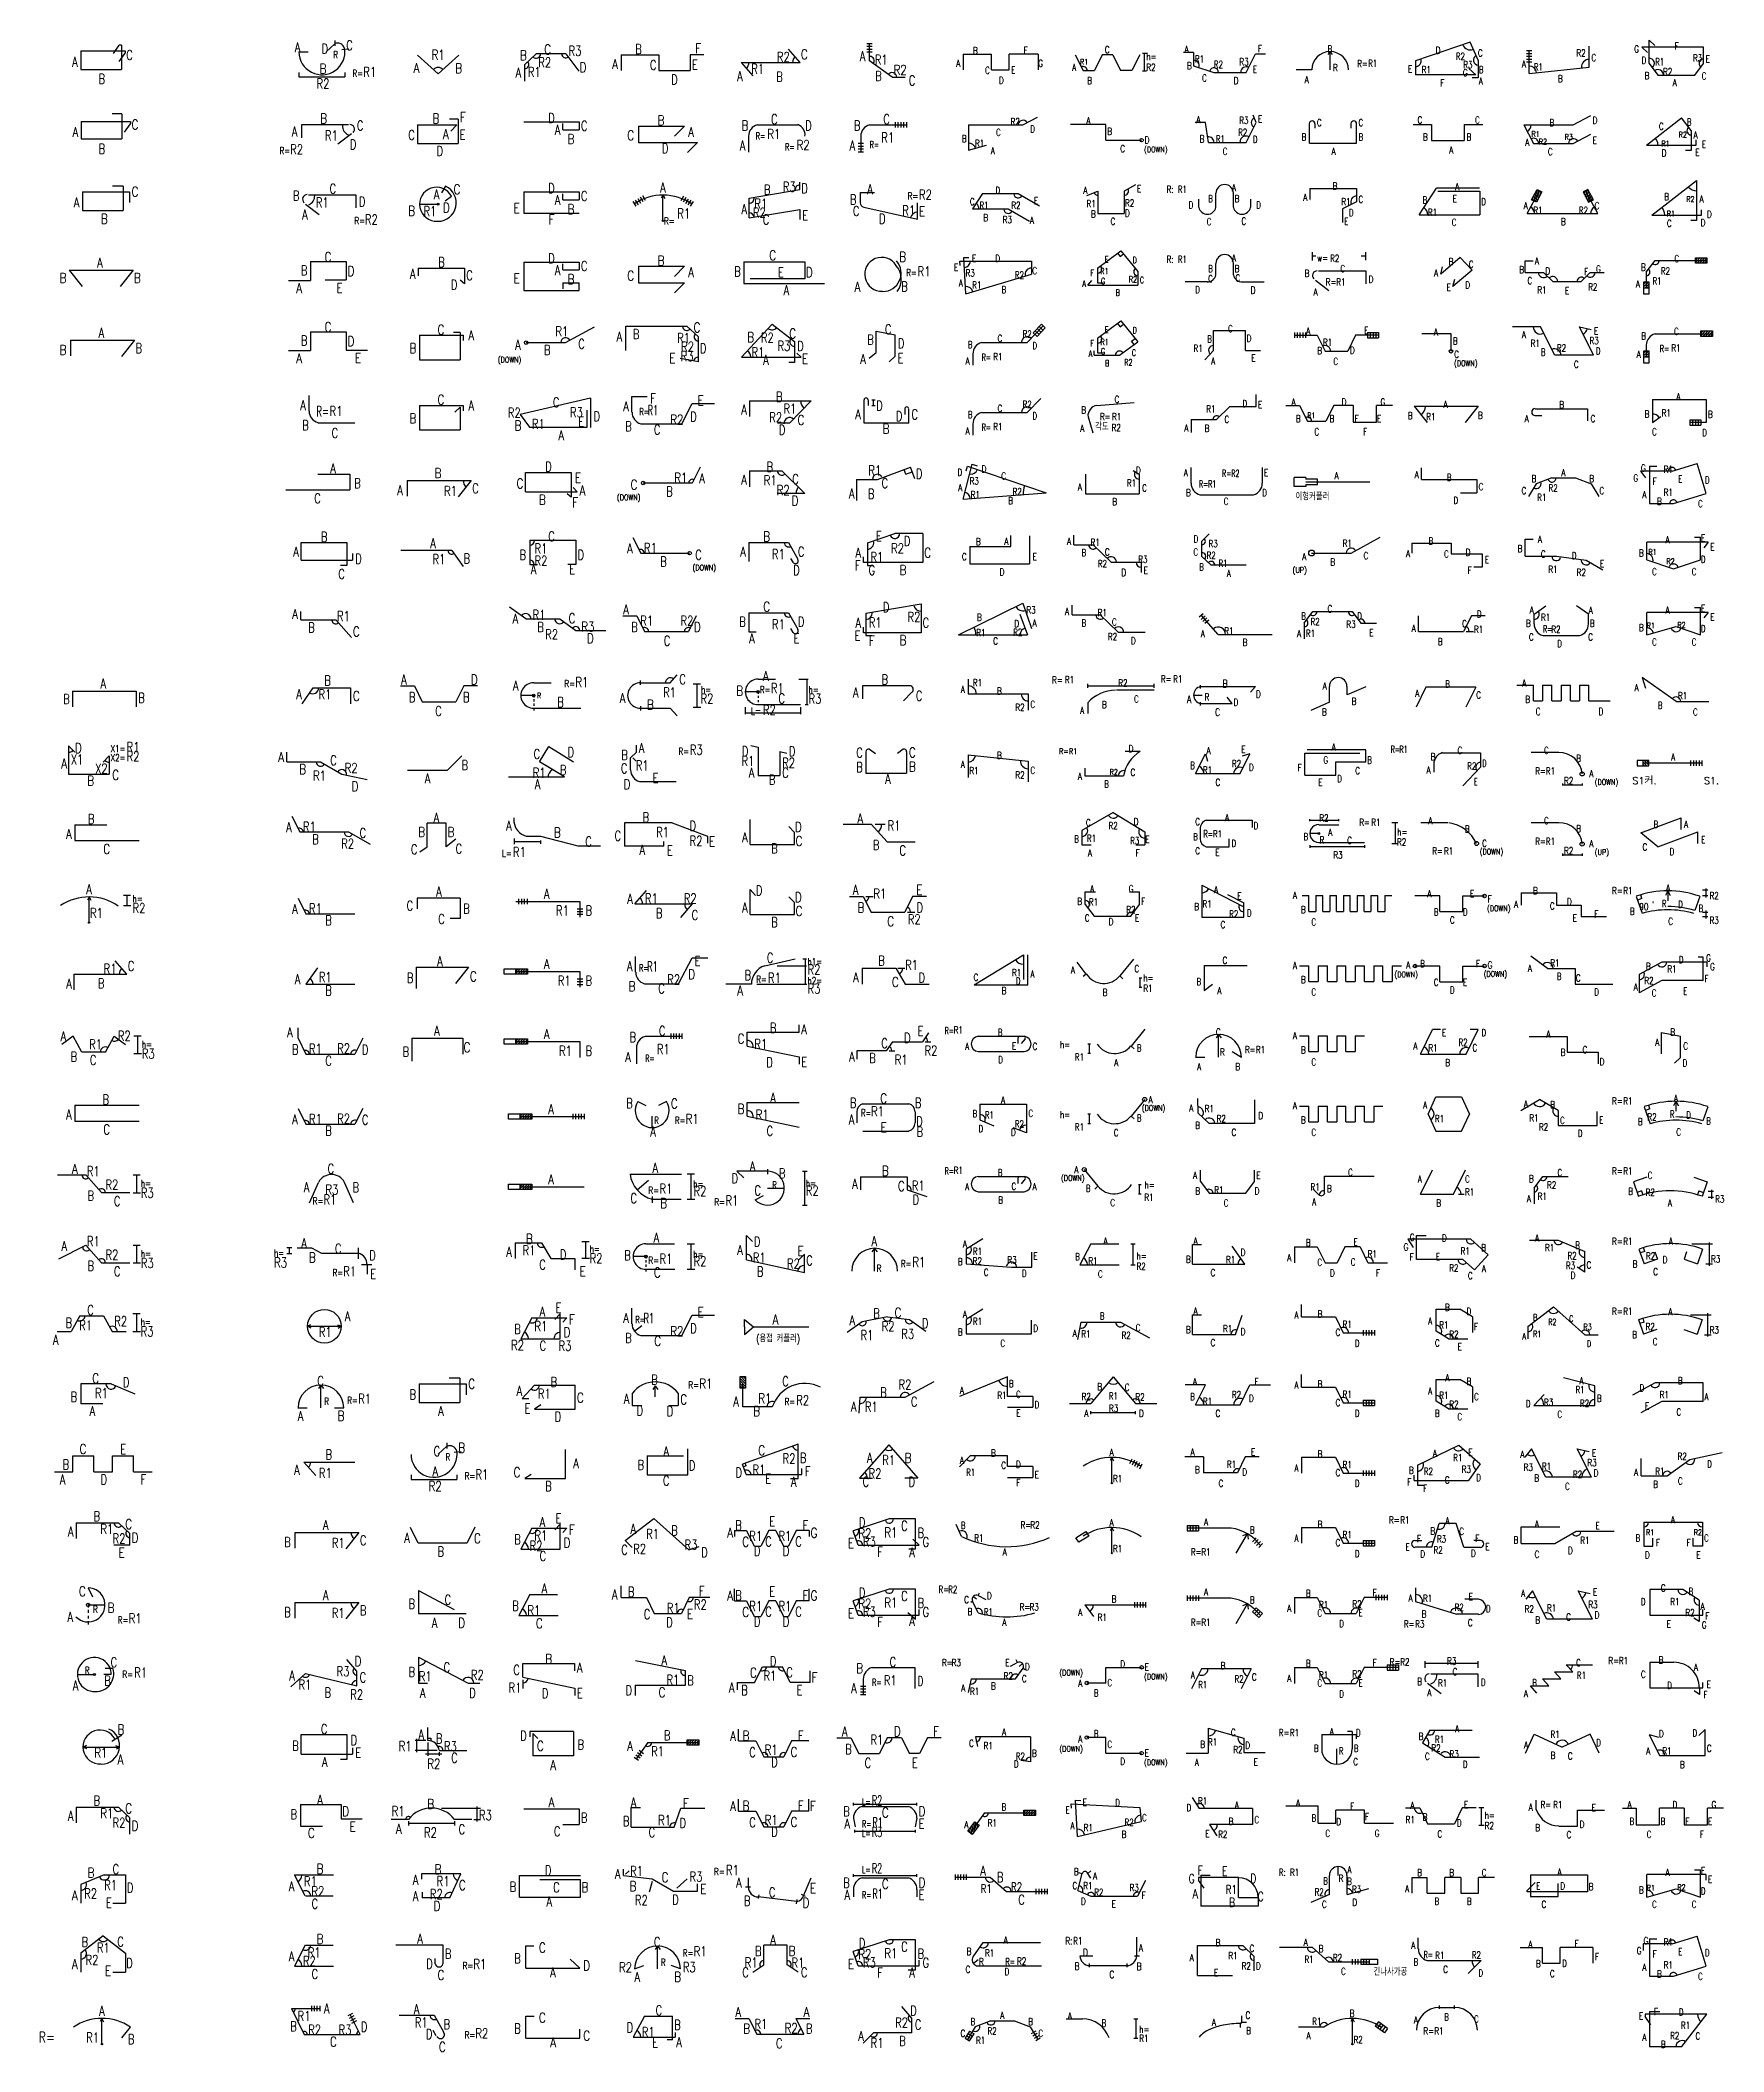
# Model space of a CAD drawing. Header units: millimetres. Extents: x -0.4 to 11.6, y -0.2 to 49.8.
# Drawn here: x -0.45 to 11.55, y 13.31 to 27.66 of the extents above; entities that cross this region are included whole.
import ezdxf
from ezdxf.enums import TextEntityAlignment as Align

# ---------------------------------------------------------------- set-up
doc = ezdxf.new("R2010")
doc.units = ezdxf.units.MM
for name, color, linetype in [('DIM', 7, 'Continuous'), ('SHOP', 2, 'Continuous'), ('TEXT', 3, 'Continuous'), ('TEXTSHOP', 3, 'Continuous')]:
    doc.layers.add(name, color=color, linetype=linetype)
doc.styles.add('HGTXT', font='romans.shx', dxfattribs={"bigfont": 'whgtxt.shx'})
doc.styles.add('ROMANS', font='romans.shx', dxfattribs={"width": 0.75, "bigfont": 'whgtxt.shx'})

# ---------------------------------------------------------------- blocks, each defined once
blk = doc.blocks.new('SSBAR_SHP_29')
at = {"layer": 'DIM', "color": 7}
for centre, start, end in [((-0.16, 0.016), 270, 38.075), ((0, 0.141), 218.075, 321.925)]:
    blk.add_arc(centre, 0.0409, start, end, dxfattribs=at)
at = {"layer": 'SHOP', "color": 2}
for p, q in [((0, 0.141), (-0.16, 0.016)), ((-0.16, 0.016), (-0.16, -0.118)), ((0, 0.141), (0.16, 0.016)), ((0.16, 0.016), (0.16, -0.118)), ((0.068, -0.118), (0.16, -0.118))]:
    blk.add_line(p, q, dxfattribs=at)
at = {"layer": 'TEXTSHOP', "color": 4, "style": 'ROMANS', "width": 0.75}
for tag, p in [('B', (-0.107, 0.062)), ('A', (-0.182, -0.096)), ('E', (0.056, -0.144))]:
    blk.add_attdef(tag, text='', height=0.07, dxfattribs=at).set_placement(p, align=Align.RIGHT)
for tag, p in [('R2', (-0.126, -0.066)), ('C', (0.1, 0.064)), ('D', (0.164, -0.088))]:
    blk.add_attdef(tag, p, '', height=0.07, dxfattribs=at)
blk.add_attdef('R1', text='', height=0.07, dxfattribs=at).set_placement((0.001, 0.021), align=Align.CENTER)
blk = doc.blocks.new('SSBAR_SHP_229')
at = {"color": 2}
blk.add_line((-0.237, -0.075), (0.043, -0.075), dxfattribs=at)
at = {"color": 0}
for centre, radius, start, end in [((-0.159, 0.075), 0.0376, 242.6219, 359.2117), ((-0.237, -0.075), 0.0538, 1.0766, 62.2466)]:
    blk.add_arc(centre, radius, start, end, dxfattribs=at)
at = {"layer": 'SHOP', "color": 2}
for p, q in [((-0.159, 0.075), (-0.237, -0.075)), ((-0.158, 0.075), (0.04, 0.075))]:
    blk.add_line(p, q, dxfattribs=at)
at = {"layer": 'TEXTSHOP', "color": 4, "style": 'ROMANS', "width": 0.75}
for tag, p in [('B', (-0.054, 0.083)), ('C', (-0.091, -0.166))]:
    blk.add_attdef(tag, text='', height=0.07, dxfattribs=at).set_placement(p, align=Align.CENTER)
blk.add_attdef('A', text='', height=0.07, dxfattribs=at).set_placement((-0.237, -0.041), align=Align.RIGHT)
for tag, p in [('R1', (-0.142, -0.013)), ('R2', (-0.176, -0.074))]:
    blk.add_attdef(tag, p, '', height=0.07, dxfattribs=at)
blk = doc.blocks.new('SSBAR_SHP_329')
at = {"color": 40}
for p, q in [((0.022, 0.077), (0.022, -0.059)), ((-0.033, -0.059), (-0.033, -0.02))]:
    blk.add_line(p, q, dxfattribs=at)
blk.add_arc((-0.005, -0.053), 0.0283, 195.5336, 345.554, dxfattribs=at)
at = {"layer": 'SHOP', "color": 2}
blk.add_line((-0.314, 0.077), (0.022, 0.077), dxfattribs=at)
at = {"layer": 'TEXTSHOP', "color": 3, "style": 'ROMANS', "width": 0.75}
blk.add_text('R=', height=0.05, dxfattribs=at).set_placement((0.163, -0.097))
at = {"layer": 'TEXTSHOP', "color": 4, "style": 'ROMANS', "width": 0.75}
for tag, p in [('A', (-0.141, 0.086)), ('C', (0.008, -0.174))]:
    blk.add_attdef(tag, text='', height=0.07, dxfattribs=at).set_placement(p, align=Align.CENTER)
for tag, p in [('B', (0.036, -0.022)), ('R1', (0.239, -0.096))]:
    blk.add_attdef(tag, p, '', height=0.07, dxfattribs=at)
blk.add_attdef('D', text='', height=0.07, dxfattribs=at).set_placement((-0.05, -0.094), align=Align.RIGHT)
blk = doc.blocks.new('SSBAR_SHP_429')
at = {"color": 2}
for p, q in [((-0.188, -0.09), (-0.188, 0.069)), ((-0.188, 0.069), (-0.129, 0.069)), ((0.199, -0.09), (0.128, -0.025))]:
    blk.add_line(p, q, dxfattribs=at)
at = {"layer": 'SHOP', "color": 2}
blk.add_line((-0.188, -0.09), (0.199, -0.09), dxfattribs=at)
at = {"layer": 'TEXTSHOP', "color": 4, "style": 'ROMANS', "width": 0.75}
blk.add_attdef('B', text='', height=0.07, dxfattribs=at).set_placement((-0.222, -0.055), align=Align.RIGHT)
for tag, p in [('C', (-0.093, 0.022)), ('D', (0.223, -0.106))]:
    blk.add_attdef(tag, p, '', height=0.07, dxfattribs=at)
blk.add_attdef('A', text='', height=0.07, dxfattribs=at).set_placement((0.006, -0.155), align=Align.CENTER)
blk = doc.blocks.new('SSBAR_SHP_529')
at = {"color": 0}
for p, q in [((-0.048, 0.068), (-0.066, 0.043)), ((-0.048, -0.095), (-0.048, 0.068)), ((-0.048, 0.068), (-0.03, 0.043))]:
    blk.add_line(p, q, dxfattribs=at)
at = {"color": 40}
for p, q in [((-0.212, -0.095), (-0.145, -0.071)), ((0.115, -0.095), (0.049, -0.071))]:
    blk.add_line(p, q, dxfattribs=at)
blk.add_arc((-0.048, -0.095), 0.163, 0, 180, dxfattribs=at)
at = {"layer": 'TEXTSHOP', "color": 3, "style": 'ROMANS', "width": 0.75}
blk.add_text('R=', height=0.05, dxfattribs=at).set_placement((0.132, -0.006))
blk.add_text('R', height=0.05, dxfattribs=at).set_placement((-0.007, -0.023), align=Align.TOP_CENTER)
at = {"layer": 'TEXTSHOP', "color": 4, "style": 'ROMANS', "width": 0.75}
blk.add_attdef('C', text='', height=0.07, dxfattribs=at).set_placement((-0.05, 0.061), align=Align.CENTER)
for tag, p in [('R1', (0.21, -0.005)), ('B', (0.072, -0.187)), ('R3', (0.132, -0.118))]:
    blk.add_attdef(tag, p, '', height=0.07, dxfattribs=at)
for tag, p in [('R2', (-0.23, -0.119)), ('A', (-0.172, -0.188))]:
    blk.add_attdef(tag, text='', height=0.07, dxfattribs=at).set_placement(p, align=Align.RIGHT)
blk = doc.blocks.new('SSBAR_SHP_629')
at = {"color": 2}
for p, q in [((0.076, 0.074), (-0.091, 0.074)), ((-0.169, -0.119), (-0.091, -0.065)), ((0.155, -0.119), (0.076, -0.065))]:
    blk.add_line(p, q, dxfattribs=at)
at = {"color": 40}
for centre, start, end in [((-0.091, -0.065), 89.9841, 215.1389), ((0.076, -0.065), 324.8611, 90.0159)]:
    blk.add_arc(centre, 0.0284, start, end, dxfattribs=at)
at = {"layer": 'DIM', "color": 2}
for p, q in [((-0.091, -0.065), (-0.091, 0.074)), ((0.076, -0.065), (0.076, 0.074))]:
    blk.add_line(p, q, dxfattribs=at)
at = {"layer": 'TEXT', "color": 4, "style": 'ROMANS', "width": 0.75}
blk.add_attdef('A', text='', height=0.07, dxfattribs=at).set_placement((-0.024, 0.078), align=Align.CENTER)
for tag, p in [('B', (-0.106, -0.003)), ('C', (-0.197, -0.155)), ('R1', (-0.134, -0.085))]:
    blk.add_attdef(tag, text='', height=0.07, dxfattribs=at).set_placement(p, align=Align.RIGHT)
for tag, p in [('B', (0.087, -0.002)), ('R1', (0.107, -0.086)), ('C', (0.174, -0.155))]:
    blk.add_attdef(tag, p, '', height=0.07, dxfattribs=at)
blk = doc.blocks.new('SSBAR_SHP_729')
at = {"color": 2}
for p, q in [((0.004, 0.113), (-0.253, 0.028)), ((-0.217, -0.074), (-0.253, 0.028)), ((0.192, 0.113), (0.004, 0.113)), ((0.192, -0.102), (0.192, 0.113)), ((-0.217, -0.074), (0.218, -0.074)), ((0.139, -0.102), (0.192, -0.102)), ((0.218, -0.074), (0.218, -0.032))]:
    blk.add_line(p, q, dxfattribs=at)
at = {"color": 40}
for centre, radius, start, end in [((-0.253, 0.028), 0.0393, 290.3918, 20.9387), ((0.004, 0.113), 0.0303, 203.7645, 0.9327), ((-0.217, -0.074), 0.0312, 1.6917, 111.3858)]:
    blk.add_arc(centre, radius, start, end, dxfattribs=at)
at = {"layer": 'TEXTSHOP', "color": 4, "style": 'ROMANS', "width": 0.75}
for tag, p in [('R2', (-0.216, -0.026)), ('B', (0.205, -0.021)), ('R3', (-0.184, -0.084)), ('A', (0.146, -0.156)), ('G', (0.241, -0.086))]:
    blk.add_attdef(tag, p, '', height=0.07, dxfattribs=at)
for tag, p in [('D', (-0.166, 0.053)), ('E', (-0.247, -0.095))]:
    blk.add_attdef(tag, text='', height=0.07, dxfattribs=at).set_placement(p, align=Align.RIGHT)
for tag, p in [('R1', (0.015, -0.019)), ('C', (0.112, 0.029)), ('F', (-0.061, -0.157))]:
    blk.add_attdef(tag, text='', height=0.07, dxfattribs=at).set_placement(p, align=Align.CENTER)
blk = doc.blocks.new('SSBAR_SHP_829')
at = {"color": 40}
for p, q in [((-0.197, -0.008), (-0.126, 0.093)), ((-0.126, 0.093), (0.282, 0.093)), ((-0.161, -0.031), (-0.196, -0.057)), ((-0.173, -0.073), (0.289, -0.073))]:
    blk.add_line(p, q, dxfattribs=at)
at = {"color": 7}
blk.add_arc((-0.126, 0.093), 0.0375, 235.3852, 359.2043, dxfattribs=at)
at = {"color": 40}
blk.add_arc((-0.161, -0.031), 0.0433, 146.8327, 254.2351, dxfattribs=at)
at = {"layer": 'TEXTSHOP', "color": 4, "style": 'ROMANS', "width": 0.75}
blk.add_text('R', height=0.05, dxfattribs=at).set_placement((-0.156, -0.068))
at = {"layer": 'TEXTSHOP', "color": 4, "style": 'ROMANS', "width": 0.6}
blk.add_text('R=', height=0.05, dxfattribs=at).set_placement((0.066, -0.068), align=Align.CENTER)
at = {"layer": 'TEXTSHOP', "color": 4, "style": 'ROMANS', "width": 0.75}
for tag, p in [('B', (-0.21, 0.004)), ('C', (-0.218, -0.124))]:
    blk.add_attdef(tag, text='', height=0.05, dxfattribs=at).set_placement(p, align=Align.RIGHT)
for tag, p in [('R1', (-0.113, -0.007)), ('A', (0.02, 0.085)), ('D', (0.026, -0.14)), ('R2', (0.115, -0.065))]:
    blk.add_attdef(tag, p, '', height=0.05, dxfattribs=at)
blk = doc.blocks.new('SSBAR_SHP_929')
at = {"color": 40}
for p, q in [((0.168, -0.001), (0.168, 0.131)), ((-0.236, -0.001), (-0.144, -0.001)), ((-0.17, -0.057), (-0.17, -0.082)), ((-0.168, -0.072), (0.099, -0.072)), ((0.097, -0.057), (0.097, -0.082)), ((0.152, -0.001), (0.188, -0.001))]:
    blk.add_line(p, q, dxfattribs=at)
for centre, start, end in [((-0.166, -0.001), 180, 270), ((0.097, -0.001), 270, 0)]:
    blk.add_arc(centre, 0.0702, start, end, dxfattribs=at)
at = {"layer": 'TEXTSHOP', "color": 4, "style": 'ROMANS', "width": 0.75}
blk.add_text('R:', height=0.05, dxfattribs=at).set_placement((-0.34, 0.08))
for tag, p, height in [('R1', (-0.285, 0.08), 0.05), ('A', (0.183, 0.029), 0.0529), ('B', (0.168, -0.104), 0.0529)]:
    blk.add_attdef(tag, p, '', height=height, dxfattribs=at)
for tag, p in [('D', (-0.197, -0.004)), ('C', (-0.009, -0.162))]:
    blk.add_attdef(tag, text='', height=0.0529, dxfattribs=at).set_placement(p, align=Align.CENTER)
blk.add_attdef('B', text='', height=0.0529, dxfattribs=at).set_placement((-0.239, -0.102), align=Align.RIGHT)
blk = doc.blocks.new('SSBAR_SHP_1029')
at = {"color": 2}
blk.add_line((-0.199, -0.143), (0.05, -0.143), dxfattribs=at)
at = {"color": 40}
for centre, radius, start, end in [((0.124, 0.071), 0.0312, 181.2484, 313.9531), ((0.206, -0.006), 0.0291, 137.9535, 270.032)]:
    blk.add_arc(centre, radius, start, end, dxfattribs=at)
at = {"layer": 'SHOP', "color": 2}
for p, q in [((-0.199, 0.071), (0.124, 0.071)), ((-0.199, -0.143), (-0.199, 0.071)), ((0.124, 0.071), (0.206, -0.006)), ((0.206, -0.108), (0.206, -0.006))]:
    blk.add_line(p, q, dxfattribs=at)
at = {"layer": 'TEXTSHOP', "color": 4, "style": 'ROMANS', "width": 0.75}
for tag, p in [('A', (-0.225, -0.039)), ('R1', (0.087, -0.026)), ('R2', (0.182, -0.099))]:
    blk.add_attdef(tag, text='', height=0.05, dxfattribs=at).set_placement(p, align=Align.RIGHT)
for tag, p in [('B', (-0.052, 0.068)), ('E', (-0.065, -0.146))]:
    blk.add_attdef(tag, text='', height=0.05, dxfattribs=at).set_placement(p, align=Align.CENTER)
for tag, p in [('C', (0.173, 0.026)), ('D', (0.219, -0.099))]:
    blk.add_attdef(tag, p, '', height=0.05, dxfattribs=at)
blk = doc.blocks.new('SSBAR_SHP_1129')
at = {"color": 40}
for p, q in [((-0.414, 0.06), (-0.181, 0.06)), ((-0.181, 0.06), (-0.064, -0.044)), ((-0.064, -0.044), (0.225, -0.044)), ((0.105, -0.025), (0.105, -0.063)), ((0.125, -0.025), (0.125, -0.063)), ((0.145, -0.025), (0.145, -0.063)), ((0.165, -0.025), (0.225, -0.025)), ((0.165, -0.025), (0.165, -0.063)), ((0.225, -0.063), (0.165, -0.063)), ((0.185, -0.025), (0.185, -0.063)), ((0.205, -0.025), (0.205, -0.063)), ((0.225, -0.025), (0.225, -0.063)), ((0.225, -0.025), (0.285, -0.025)), ((0.285, -0.063), (0.225, -0.063)), ((0.285, -0.025), (0.285, -0.063))]:
    blk.add_line(p, q, dxfattribs=at)
for centre, radius, start, end in [((-0.181, 0.06), 0.0358, 180.4107, 317.4344), ((-0.064, -0.044), 0.0325, 359.5379, 140.8526)]:
    blk.add_arc(centre, radius, start, end, dxfattribs=at)
at = {"layer": 'TEXTSHOP', "color": 4, "style": 'ROMANS', "width": 0.75}
blk.add_text(' 긴나사가공', height=0.05, dxfattribs=at).set_placement((0.364, -0.142), align=Align.CENTER)
for tag, p in [('A', (-0.212, 0.07)), ('R1', (-0.17, -0.053))]:
    blk.add_attdef(tag, text='', height=0.05, dxfattribs=at).set_placement(p, align=Align.RIGHT)
for tag, p in [('B', (-0.134, 0.024)), ('R2', (-0.033, -0.04))]:
    blk.add_attdef(tag, p, '', height=0.05, dxfattribs=at)
blk.add_attdef('C', text='', height=0.05, dxfattribs=at).set_placement((0.042, -0.137), align=Align.CENTER)
blk = doc.blocks.new('SSBAR_SHP_1229')
at = {"color": 40}
blk.add_line((0.131, -0.129), (0.224, -0.036), dxfattribs=at)
blk.add_arc((-0.138, 0.047), 0.0858, 180, 254.2351, dxfattribs=at)
at = {"color": 7}
blk.add_arc((0.224, -0.036), 0.0652, 180, 224.9702, dxfattribs=at)
at = {"layer": 'SHOP', "color": 2}
for p, q in [((-0.224, 0.047), (-0.224, 0.126)), ((-0.161, -0.036), (0.224, -0.036))]:
    blk.add_line(p, q, dxfattribs=at)
at = {"layer": 'TEXTSHOP', "color": 4, "style": 'ROMANS', "width": 0.6}
blk.add_text('R=', height=0.05, dxfattribs=at).set_placement((-0.153, -0.019), align=Align.CENTER)
at = {"layer": 'TEXTSHOP', "color": 4, "style": 'ROMANS', "width": 0.75}
for tag, p in [('A', (-0.246, 0.048)), ('B', (-0.225, -0.072)), ('C', (-0.013, -0.123))]:
    blk.add_attdef(tag, text='', height=0.05, dxfattribs=at).set_placement(p, align=Align.RIGHT)
at = {"layer": 'TEXTSHOP', "color": 4, "style": 'ROMANS'}
for tag, p, width in [('R1', (-0.104, -0.023), 0.75), ('R2', (0.157, -0.022), 0.75), ('D', (0.207, -0.149), 0.6)]:
    blk.add_attdef(tag, p, '', height=0.05, dxfattribs=dict(at, width=width))
blk = doc.blocks.new('SSBAR_SHP_1329')
at = {"color": 2}
for p, q in [((-0.139, -0.055), (-0.139, 0.057)), ((-0.012, -0.055), (-0.012, 0.057)), ((0.221, 0.057), (0.221, -0.055))]:
    blk.add_line(p, q, dxfattribs=at)
at = {"layer": 'SHOP', "color": 2}
for p, q in [((-0.298, 0.057), (-0.139, 0.057)), ((0.221, 0.057), (-0.012, 0.057)), ((-0.139, -0.055), (-0.012, -0.055))]:
    blk.add_line(p, q, dxfattribs=at)
at = {"layer": 'TEXTSHOP', "color": 4, "style": 'ROMANS', "width": 0.75}
for tag, p in [('A', (-0.225, 0.056)), ('E', (0.105, 0.06)), ('C', (-0.069, -0.154))]:
    blk.add_attdef(tag, text='', height=0.05, dxfattribs=at).set_placement(p, align=Align.CENTER)
for tag, p in [('F', (0.236, -0.034)), ('D', (0.001, -0.081))]:
    blk.add_attdef(tag, p, '', height=0.05, dxfattribs=at)
blk.add_attdef('B', text='', height=0.05, dxfattribs=at).set_placement((-0.151, -0.083), align=Align.RIGHT)
blk = doc.blocks.new('SSBAR_SHP_1429')
at = {"color": 40}
for p, q in [((-0.177, 0.12), (-0.123, 0.12)), ((-0.014, 0.083), (0.163, 0.138)), ((0.229, -0.075), (0.163, 0.138)), ((-0.005, -0.148), (0.229, -0.075)), ((-0.177, -0.148), (-0.005, -0.148))]:
    blk.add_line(p, q, dxfattribs=at)
at = {"color": 7}
for centre in [(-0.014, 0.083), (-0.005, -0.148)]:
    blk.add_arc(centre, 0.0269, 15.0338, 181.8016, dxfattribs=at)
at = {"layer": 'SHOP', "color": 2}
for p, q in [((-0.221, 0.083), (-0.221, 0.035)), ((-0.014, 0.083), (-0.221, 0.083)), ((-0.177, 0.12), (-0.177, -0.148))]:
    blk.add_line(p, q, dxfattribs=at)
at = {"layer": 'TEXTSHOP', "color": 4, "style": 'ROMANS', "width": 0.75}
for tag, p in [('G', (-0.233, 0.01)), ('G', (-0.184, 0.081)), ('A', (-0.198, -0.109))]:
    blk.add_attdef(tag, text='', height=0.05, dxfattribs=at).set_placement(p, align=Align.RIGHT)
for tag, p in [('F', (-0.154, -0.015)), ('R1', (-0.075, 0.071)), ('E', (0.028, 0.003)), ('D', (0.219, -0.004)), ('R1', (-0.075, -0.092)), ('C', (0.17, -0.173))]:
    blk.add_attdef(tag, p, '', height=0.05, dxfattribs=at)
blk.add_attdef('B', text='', height=0.05, dxfattribs=at).set_placement((-0.105, -0.156), align=Align.CENTER)
blk = doc.blocks.new('SSBAR_SHP_28')
at = {"layer": 'DIM', "color": 7}
for p, q in [((-0.009, 0.052), (-0.021, 0.029)), ((-0.009, -0.131), (-0.009, 0.052)), ((-0.009, 0.052), (0.003, 0.028))]:
    blk.add_line(p, q, dxfattribs=at)
blk.add_circle((-0.009, -0.131), 0.00487, dxfattribs=at)
at = {"layer": 'SHOP', "color": 2}
blk.add_line((0.132, -0.086), (0.194, -0.01), dxfattribs=at)
blk.add_arc((-0.009, -0.311), 0.363, 55.9211, 124.0789, dxfattribs=at)
at = {"layer": 'TEXTSHOP', "color": 3, "style": 'ROMANS', "width": 0.75}
blk.add_text('R=', height=0.075, dxfattribs=at).set_placement((-0.345, -0.119), align=Align.RIGHT)
at = {"layer": 'TEXTSHOP', "color": 4, "style": 'ROMANS', "width": 0.75}
blk.add_attdef('A', text='', height=0.07, dxfattribs=at).set_placement((-0.009, 0.071), align=Align.CENTER)
blk.add_attdef('R1', text='', height=0.07, dxfattribs=at).set_placement((-0.029, -0.119), align=Align.RIGHT)
blk.add_attdef('B', (0.176, -0.131), '', height=0.07, dxfattribs=at)
blk = doc.blocks.new('SSBAR_SHP_228')
at = {"color": 2}
for p, q in [((-0.258, 0.122), (-0.056, 0.122)), ((0.232, -0.063), (0.161, 0.079)), ((-0.167, -0.063), (0.232, -0.063))]:
    blk.add_line(p, q, dxfattribs=at)
at = {"color": 0}
blk.add_line((-0.258, 0.122), (-0.167, -0.063), dxfattribs=at)
at = {"color": 40}
for p, q in [((-0.116, 0.141), (-0.116, 0.103)), ((-0.096, 0.141), (-0.096, 0.103)), ((-0.076, 0.141), (-0.076, 0.103)), ((-0.056, 0.141), (-0.056, 0.103)), ((0.178, 0.087), (0.144, 0.07)), ((0.187, 0.07), (0.153, 0.052)), ((0.196, 0.052), (0.162, 0.034)), ((0.206, 0.034), (0.171, 0.016))]:
    blk.add_line(p, q, dxfattribs=at)
at = {"color": 0}
for centre, radius, start, end in [((-0.258, 0.122), 0.0284, 296.7843, 0), ((-0.167, -0.063), 0.0222, 1.57, 113.7276), ((0.232, -0.063), 0.0258, 118.1153, 183.2168)]:
    blk.add_arc(centre, radius, start, end, dxfattribs=at)
at = {"layer": 'TEXTSHOP', "color": 30, "true_color": 0xf8991e, "style": 'ROMANS', "width": 0.75}
blk.add_attdef('COUPLER1', text='', height=0.05, dxfattribs=at).set_placement((-0.092, 0.159), align=Align.BOTTOM_CENTER)
at = {"layer": 'TEXTSHOP', "color": 4, "style": 'ROMANS', "width": 0.75}
for tag, p in [('A', (-0.027, 0.088)), ('R1', (-0.214, 0.034)), ('R2', (-0.139, -0.064)), ('D', (0.237, -0.043))]:
    blk.add_attdef(tag, p, '', height=0.07, dxfattribs=at)
for tag, p in [('B', (-0.22, -0.039)), ('R3', (0.17, -0.065))]:
    blk.add_attdef(tag, text='', height=0.07, dxfattribs=at).set_placement(p, align=Align.RIGHT)
at = {"layer": 'TEXTSHOP', "color": 30, "true_color": 0xf8991e, "style": 'ROMANS', "width": 0.75}
blk.add_attdef('COUPLER2', text='', height=0.05, dxfattribs=at).set_placement((0.193, 0.045), align=Align.BOTTOM_LEFT)
at = {"layer": 'TEXTSHOP', "color": 4, "style": 'ROMANS', "width": 0.75}
blk.add_attdef('C', text='', height=0.07, dxfattribs=at).set_placement((0.041, -0.149), align=Align.CENTER)
blk = doc.blocks.new('SSBAR_SHP_328')
at = {"color": 40}
for p, q in [((-0.04, 0.074), (0.026, -0.044)), ((-0.025, -0.073), (-0.047, -0.035))]:
    blk.add_line(p, q, dxfattribs=at)
at = {"color": 0}
blk.add_arc((-0.04, 0.074), 0.0305, 178.0418, 301.0774, dxfattribs=at)
at = {"color": 40}
blk.add_arc((0.005, -0.063), 0.0285, 207.7008, 38.457, dxfattribs=at)
at = {"layer": 'SHOP', "color": 2}
blk.add_line((-0.291, 0.074), (-0.04, 0.074), dxfattribs=at)
at = {"layer": 'TEXTSHOP', "color": 3, "style": 'ROMANS', "width": 0.75}
blk.add_text('R=', height=0.05, dxfattribs=at).set_placement((0.177, -0.091))
at = {"layer": 'TEXTSHOP', "color": 4, "style": 'ROMANS', "width": 0.75}
for tag, p in [('A', (-0.166, 0.083)), ('C', (0.018, -0.186))]:
    blk.add_attdef(tag, text='', height=0.07, dxfattribs=at).set_placement(p, align=Align.CENTER)
for tag, p in [('R1', (-0.086, -0.012)), ('D', (-0.052, -0.095))]:
    blk.add_attdef(tag, text='', height=0.07, dxfattribs=at).set_placement(p, align=Align.RIGHT)
for tag, p in [('B', (0.026, -0.025)), ('R2', (0.253, -0.09))]:
    blk.add_attdef(tag, p, '', height=0.07, dxfattribs=at)
blk = doc.blocks.new('SSBAR_SHP_428')
at = {"color": 2}
for p, q in [((-0.188, -0.09), (-0.188, 0.069)), ((-0.188, 0.069), (-0.128, 0.069)), ((0.199, -0.09), (0.199, -0.025))]:
    blk.add_line(p, q, dxfattribs=at)
at = {"layer": 'SHOP', "color": 2}
blk.add_line((-0.188, -0.09), (0.199, -0.09), dxfattribs=at)
at = {"layer": 'TEXTSHOP', "color": 4, "style": 'ROMANS', "width": 0.75}
blk.add_attdef('B', text='', height=0.07, dxfattribs=at).set_placement((-0.222, -0.055), align=Align.RIGHT)
for p in [(-0.093, 0.022), (0.223, -0.106)]:
    blk.add_attdef('C', p, '', height=0.07, dxfattribs=at)
blk.add_attdef('A', text='', height=0.07, dxfattribs=at).set_placement((0.008, -0.154), align=Align.CENTER)
blk = doc.blocks.new('SSBAR_SHP_528')
at = {"color": 2}
for p, q in [((0.059, -0.101), (0.059, 0.067)), ((-0.221, -0.083), (0.078, -0.083)), ((0.059, -0.101), (0.021, -0.101)), ((0.078, -0.048), (0.078, -0.083))]:
    blk.add_line(p, q, dxfattribs=at)
at = {"color": 0}
blk.add_arc((-0.221, -0.083), 0.0538, 1.0766, 62.2466, dxfattribs=at)
at = {"layer": 'SHOP', "color": 2}
for q in [(-0.221, -0.083), (0.059, 0.067)]:
    blk.add_line((-0.142, 0.067), q, dxfattribs=at)
at = {"layer": 'TEXTSHOP', "color": 4, "style": 'ROMANS', "width": 0.75}
for tag, p in [('C', (-0.038, 0.075)), ('E', (-0.065, -0.155))]:
    blk.add_attdef(tag, text='', height=0.07, dxfattribs=at).set_placement(p, align=Align.CENTER)
blk.add_attdef('D', text='', height=0.07, dxfattribs=at).set_placement((-0.221, -0.048), align=Align.RIGHT)
for tag, p in [('B', (0.07, -0.029)), ('R1', (-0.16, -0.08)), ('A', (0.085, -0.153))]:
    blk.add_attdef(tag, p, '', height=0.07, dxfattribs=at)
blk = doc.blocks.new('SSBAR_SHP_628')
at = {"color": 0}
for centre, radius, start, end in [((-0.141, -0.06), 0.0288, 359.9469, 116.1324), ((0.195, -0.06), 0.0422, 117.7656, 180.8898)]:
    blk.add_arc(centre, radius, start, end, dxfattribs=at)
at = {"layer": 'SHOP', "color": 2}
for p, q in [((-0.295, 0.052), (-0.196, 0.052)), ((-0.196, 0.052), (-0.141, -0.06)), ((0.139, 0.052), (0.238, 0.052)), ((0.139, 0.052), (0.195, -0.06)), ((-0.14, -0.06), (0.195, -0.06))]:
    blk.add_line(p, q, dxfattribs=at)
at = {"layer": 'TEXTSHOP', "color": 4, "style": 'ROMANS', "width": 0.75}
for tag, p in [('A', (-0.272, 0.063)), ('A', (0.214, 0.063)), ('C', (0.02, -0.161))]:
    blk.add_attdef(tag, text='', height=0.07, dxfattribs=at).set_placement(p, align=Align.CENTER)
for tag, p in [('B', (-0.189, -0.056)), ('R2', (0.151, -0.053))]:
    blk.add_attdef(tag, text='', height=0.07, dxfattribs=at).set_placement(p, align=Align.RIGHT)
for tag, p in [('R1', (-0.157, -0.023)), ('B', (0.209, -0.056))]:
    blk.add_attdef(tag, p, '', height=0.07, dxfattribs=at)
blk = doc.blocks.new('SSBAR_SHP_728')
at = {"color": 2}
for p, q in [((0.166, 0.053), (0.094, 0.136)), ((0.166, -0.051), (0.166, 0.053)), ((-0.109, -0.051), (-0.182, -0.124)), ((0.166, -0.051), (-0.109, -0.051))]:
    blk.add_line(p, q, dxfattribs=at)
at = {"color": 0}
for centre, radius, start, end in [((0.166, 0.053), 0.0275, 130.1187, 270), ((-0.109, -0.051), 0.0295, 222.02, 359.3017)]:
    blk.add_arc(centre, radius, start, end, dxfattribs=at)
at = {"layer": 'TEXTSHOP', "color": 4, "style": 'ROMANS', "width": 0.75}
for tag, p in [('R2', (0.138, -0.013)), ('A', (-0.177, -0.108))]:
    blk.add_attdef(tag, text='', height=0.07, dxfattribs=at).set_placement(p, align=Align.RIGHT)
for tag, p in [('D', (0.153, 0.072)), ('C', (0.186, -0.027)), ('R1', (-0.129, -0.158)), ('B', (0.075, -0.144))]:
    blk.add_attdef(tag, p, '', height=0.07, dxfattribs=at)
blk = doc.blocks.new('SSBAR_SHP_828')
at = {"color": 40}
for p, q in [((-0.223, -0.038), (-0.255, -0.088)), ((-0.255, -0.088), (-0.223, -0.108)), ((-0.245, -0.072), (-0.212, -0.092)), ((-0.234, -0.055), (-0.202, -0.075)), ((-0.223, -0.038), (-0.191, -0.058)), ((-0.223, -0.108), (-0.191, -0.058)), ((0.249, -0.038), (0.216, -0.058)), ((0.259, -0.055), (0.227, -0.075)), ((0.27, -0.072), (0.237, -0.092)), ((0.28, -0.088), (0.248, -0.108))]:
    blk.add_line(p, q, dxfattribs=at)
at = {"color": 2}
for p, q in [((-0.183, -0.007), (-0.239, -0.098)), ((0.208, -0.007), (0.264, -0.098))]:
    blk.add_line(p, q, dxfattribs=at)
for centre, radius, start, end in [((-0.183, -0.007), 0.0336, 239.193, 20.6875), ((-0.072, 0.035), 0.0297, 199.4366, 2.2008)]:
    blk.add_arc(centre, radius, start, end)
at = {"layer": 'SHOP', "color": 2}
for p, q in [((-0.072, 0.035), (-0.183, -0.007)), ((-0.072, 0.035), (0.097, 0.035)), ((0.097, 0.035), (0.208, -0.007))]:
    blk.add_line(p, q, dxfattribs=at)
at = {"layer": 'TEXTSHOP', "color": 4, "style": 'ROMANS', "width": 0.75}
for tag, p in [('B', (-0.183, 0.004)), ('C', (-0.254, -0.08))]:
    blk.add_attdef(tag, text='', height=0.05, dxfattribs=at).set_placement(p, align=Align.RIGHT)
blk.add_attdef('A', text='', height=0.05, dxfattribs=at).set_placement((0.01, 0.048), align=Align.CENTER)
for tag, p in [('B', (0.195, 0.004)), ('R1', (-0.177, -0.129)), ('R2', (-0.096, -0.062)), ('C', (0.267, -0.08))]:
    blk.add_attdef(tag, p, '', height=0.05, dxfattribs=at)
at = {"layer": 'TEXTSHOP', "color": 30, "true_color": 0xf8991e, "style": 'ROMANS', "width": 0.75}
for tag, p in [('T1', (-0.315, -0.129)), ('COUPLER1', (-0.242, -0.164)), ('O1', (-0.315, -0.193))]:
    blk.add_attdef(tag, text='', height=0.05, dxfattribs=at).set_placement(p, align=Align.MIDDLE_LEFT)
blk.add_attdef('COUPLER2', text='', height=0.05, dxfattribs=at).set_placement((0.267, -0.139), align=Align.TOP_CENTER)
blk = doc.blocks.new('SSBAR_SHP_928')
at = {"color": 2}
blk.add_line((-0.335, 0.05), (-0.218, 0.05), dxfattribs=at)
at = {"color": 40}
for p, q in [((0.147, 0.05), (0.176, 0.05)), ((0.163, 0.05), (0.163, -0.09)), ((0.147, -0.09), (0.176, -0.09))]:
    blk.add_line(p, q, dxfattribs=at)
at = {"color": 2}
blk.add_arc((-0.219, -0.15), 0.2, 18.355, 89.656, dxfattribs=at)
at = {"layer": 'TEXTSHOP', "color": 4, "style": 'ROMANS', "width": 0.75}
blk.add_text('h=', height=0.05, dxfattribs=at).set_placement((0.186, -0.05))
for tag, p in [('A', (-0.322, 0.044)), ('B', (-0.083, -0.007)), ('R1', (0.186, -0.116))]:
    blk.add_attdef(tag, p, '', height=0.05, dxfattribs=at)
blk = doc.blocks.new('SSBAR_SHP_1028')
at = {"color": 40}
for p, q in [((0.107, 0.013), (0.107, -0.014)), ((0.117, 0.026), (0.117, 0.07)), ((0.121, 0.026), (0.152, 0.026))]:
    blk.add_line(p, q, dxfattribs=at)
for centre, radius, start, end in [((0.064, -0.416), 0.427, 100.5751, 114.2621), ((0.117, -0.698), 0.714, 90.7617, 100.5751), ((0.105, 0.027), 0.0118, 280.8678, 351.8161), ((-0.016, -0.239), 0.233, 114.2621, 137.417)]:
    blk.add_arc(centre, radius, start, end, dxfattribs=at)
at = {"layer": 'TEXTSHOP', "color": 4, "style": 'ROMANS', "width": 0.75}
blk.add_attdef('A', text='', height=0.05, dxfattribs=at).set_placement((-0.067, -0.001), align=Align.RIGHT)
for tag, p in [('C', (0.144, 0.05)), ('B', (0.149, -0.061))]:
    blk.add_attdef(tag, p, '', height=0.05, dxfattribs=at)
blk = doc.blocks.new('SSBAR_SHP_1128')
at = {"color": 40}
for p, q in [((0.292, 0.027), (0.269, -0.004)), ((0.308, 0.015), (0.285, -0.016)), ((0.356, -0.021), (0.292, 0.027)), ((0.324, 0.003), (0.302, -0.028)), ((-0.097, -0.01), (-0.279, -0.01)), ((0.334, -0.051), (0.269, -0.004)), ((0.34, -0.009), (0.318, -0.04)), ((0.356, -0.021), (0.334, -0.051))]:
    blk.add_line(p, q, dxfattribs=at)
at = {"color": 7}
blk.add_arc((-0.097, -0.01), 0.0317, 30.9113, 178.8895, dxfattribs=at)
at = {"layer": 'DIM', "color": 7}
for p, q in [((0.106, 0.052), (0.095, 0.029)), ((0.106, -0.131), (0.106, 0.052)), ((0.106, 0.052), (0.118, 0.028))]:
    blk.add_line(p, q, dxfattribs=at)
blk.add_circle((0.106, -0.131), 0.00487, dxfattribs=at)
at = {"layer": 'SHOP', "color": 2}
blk.add_arc((0.106, -0.311), 0.363, 54.9858, 124.0789, dxfattribs=at)
at = {"layer": 'TEXTSHOP', "color": 4, "style": 'ROMANS', "width": 0.75}
blk.add_attdef('R1', text='', height=0.05, dxfattribs=at).set_placement((-0.115, 0.006), align=Align.RIGHT)
for tag, p in [('B', (0.104, 0.062)), ('A', (-0.206, -0.095))]:
    blk.add_attdef(tag, text='', height=0.05, dxfattribs=at).set_placement(p, align=Align.CENTER)
at = {"layer": 'TEXTSHOP', "color": 30, "true_color": 0xf8991e, "style": 'ROMANS', "width": 0.75}
for tag, p in [('T1', (0.274, 0.033)), ('O1', (0.356, 0.033))]:
    blk.add_attdef(tag, text='', height=0.05, dxfattribs=at).set_placement(p, align=Align.CENTER)
at = {"layer": 'TEXTSHOP', "color": 4, "style": 'ROMANS', "width": 0.75}
blk.add_attdef('R2', (0.114, -0.051), '', height=0.05, dxfattribs=at)
at = {"layer": 'TEXTSHOP', "color": 30, "true_color": 0xf8991e, "style": 'ROMANS', "width": 0.75}
blk.add_attdef('COUPLER1', text='', height=0.05, dxfattribs=at).set_placement((0.331, -0.066), align=Align.TOP_CENTER)
blk = doc.blocks.new('SSBAR_SHP_1228')
at = {"color": 7}
for p, q in [((-0.074, 0.12), (-0.074, 0.144)), ((0.034, 0.12), (0.034, 0.144))]:
    blk.add_line(p, q, dxfattribs=at)
at = {"color": 40}
blk.add_line((-0.074, 0.13), (0.034, 0.13), dxfattribs=at)
for centre, start, end in [((-0.074, -0.033), 90, 180), ((0.034, -0.033), 0, 90)]:
    blk.add_arc(centre, 0.163, start, end, dxfattribs=at)
at = {"layer": 'TEXTSHOP', "color": 4, "style": 'ROMANS', "width": 0.75}
blk.add_text('R=', height=0.05, dxfattribs=at).set_placement((-0.188, -0.064))
blk.add_attdef('A', text='', height=0.05, dxfattribs=at).set_placement((-0.227, 0.015), align=Align.RIGHT)
blk.add_attdef('B', text='', height=0.05, dxfattribs=at).set_placement((-0.023, 0.037), align=Align.CENTER)
for tag, p in [('C', (0.173, 0.022)), ('R1', (-0.11, -0.063))]:
    blk.add_attdef(tag, p, '', height=0.05, dxfattribs=at)
blk = doc.blocks.new('SSBAR_SHP_1428')
at = {"color": 40}
for p, q in [((-0.177, 0.101), (-0.103, 0.101)), ((0.055, -0.148), (0.234, 0.083)), ((-0.177, -0.148), (0.055, -0.148))]:
    blk.add_line(p, q, dxfattribs=at)
at = {"color": 7}
for centre, radius, start, end in [((0.234, 0.083), 0.0683, 181.2996, 231.785), ((0.055, -0.148), 0.0417, 52.9702, 178.2471)]:
    blk.add_arc(centre, radius, start, end, dxfattribs=at)
at = {"layer": 'SHOP', "color": 2}
for p, q in [((-0.208, 0.083), (-0.208, 0.065)), ((0.234, 0.083), (-0.208, 0.083)), ((-0.167, 0.007), (-0.208, 0.065)), ((-0.177, 0.101), (-0.177, -0.148))]:
    blk.add_line(p, q, dxfattribs=at)
at = {"layer": 'TEXTSHOP', "color": 4, "style": 'ROMANS', "width": 0.75}
for tag, p in [('E', (-0.221, 0.043)), ('R1', (0.114, -0.022)), ('A', (-0.198, -0.109)), ('R2', (0.037, -0.095))]:
    blk.add_attdef(tag, text='', height=0.05, dxfattribs=at).set_placement(p, align=Align.RIGHT)
for tag, p in [('F', (-0.145, 0.076)), ('D', (0.033, 0.073)), ('C', (0.152, -0.099))]:
    blk.add_attdef(tag, p, '', height=0.05, dxfattribs=at)
blk.add_attdef('B', text='', height=0.05, dxfattribs=at).set_placement((-0.078, -0.157), align=Align.CENTER)
blk = doc.blocks.new('SSBAR_SHP_30')
blk.add_arc((0.008, 0.076), 0.0373, 203.4918, 0)
at = {"layer": 'DIM', "color": 7}
blk.add_arc((-0.16, 0.006), 0.0409, 270, 22.77, dxfattribs=at)
at = {"layer": 'SHOP', "color": 2}
for p, q in [((0.008, 0.076), (-0.16, 0.006)), ((-0.16, 0.006), (-0.16, -0.127)), ((0.16, 0.076), (0.16, -0.127)), ((0.068, -0.127), (0.16, -0.127))]:
    blk.add_line(p, q, dxfattribs=at)
at = {"layer": 'SHOP'}
blk.add_line((0.008, 0.076), (0.16, 0.076), dxfattribs=at)
at = {"layer": 'TEXTSHOP', "color": 4, "style": 'ROMANS', "width": 0.75}
for tag, p in [('C', (0.09, 0.081)), ('R1', (0.053, -0.033))]:
    blk.add_attdef(tag, text='', height=0.07, dxfattribs=at).set_placement(p, align=Align.CENTER)
for tag, p in [('B', (-0.063, 0.056)), ('A', (-0.182, -0.106)), ('E', (0.062, -0.159))]:
    blk.add_attdef(tag, text='', height=0.07, dxfattribs=at).set_placement(p, align=Align.RIGHT)
for tag, p in [('D', (0.168, -0.051)), ('R2', (-0.136, -0.093))]:
    blk.add_attdef(tag, p, '', height=0.07, dxfattribs=at)
blk = doc.blocks.new('SSBAR_SHP_230')
at = {"color": 2}
blk.add_line((-0.237, 0.075), (0.043, 0.075), dxfattribs=at)
at = {"color": 0}
for centre, radius, start, end in [((-0.237, 0.075), 0.0538, 297.7534, 358.9234), ((-0.159, -0.075), 0.0376, 0.7883, 117.3781)]:
    blk.add_arc(centre, radius, start, end, dxfattribs=at)
at = {"layer": 'SHOP', "color": 2}
for p, q in [((-0.159, -0.075), (-0.237, 0.075)), ((-0.158, -0.075), (0.04, -0.075))]:
    blk.add_line(p, q, dxfattribs=at)
at = {"layer": 'TEXTSHOP', "color": 4, "style": 'ROMANS', "width": 0.75}
for tag, p in [('B', (-0.054, 0.083)), ('C', (-0.091, -0.166))]:
    blk.add_attdef(tag, text='', height=0.07, dxfattribs=at).set_placement(p, align=Align.CENTER)
blk.add_attdef('A', text='', height=0.07, dxfattribs=at).set_placement((-0.237, -0.041), align=Align.RIGHT)
for tag, p in [('R1', (-0.169, -0.006)), ('R2', (-0.116, -0.077))]:
    blk.add_attdef(tag, p, '', height=0.07, dxfattribs=at)
blk = doc.blocks.new('SSBAR_SHP_330')
at = {"color": 2}
for p, q in [((0.15, 0.083), (-0.13, 0.083)), ((-0.13, 0.083), (-0.13, 0.044)), ((-0.127, -0.049), (-0.127, -0.088))]:
    blk.add_line(p, q, dxfattribs=at)
at = {"color": 0}
for centre, radius, start, end in [((0.15, 0.083), 0.0538, 181.0766, 242.2466), ((0.071, -0.088), 0.0376, 62.6219, 179.2117)]:
    blk.add_arc(centre, radius, start, end, dxfattribs=at)
at = {"layer": 'SHOP', "color": 2}
for q in [(0.15, 0.083), (-0.127, -0.088)]:
    blk.add_line((0.071, -0.088), q, dxfattribs=at)
at = {"layer": 'TEXTSHOP', "color": 4, "style": 'ROMANS', "width": 0.75}
for tag, p in [('B', (-0.013, 0.08)), ('D', (-0.02, -0.182))]:
    blk.add_attdef(tag, text='', height=0.07, dxfattribs=at).set_placement(p, align=Align.CENTER)
for tag, p in [('A', (-0.153, 0.005)), ('R1', (0.069, -0.005)), ('A', (-0.153, -0.112)), ('R2', (0.021, -0.097))]:
    blk.add_attdef(tag, text='', height=0.07, dxfattribs=at).set_placement(p, align=Align.RIGHT)
blk.add_attdef('C', (0.137, -0.033), '', height=0.07, dxfattribs=at)
blk = doc.blocks.new('SSBAR_SHP_430')
at = {"color": 2}
for p, q in [((0.202, 0.039), (-0.088, 0.039)), ((0.202, -0.083), (0.202, 0.039)), ((-0.233, -0.083), (0.202, -0.083))]:
    blk.add_line(p, q, dxfattribs=at)
at = {"layer": 'SHOP', "color": 2}
for p, q in [((-0.233, 0.072), (0.202, 0.072)), ((-0.233, -0.083), (-0.233, 0.072))]:
    blk.add_line(p, q, dxfattribs=at)
at = {"layer": 'TEXTSHOP', "color": 4, "style": 'ROMANS', "width": 0.75}
blk.add_attdef('B', text='', height=0.07, dxfattribs=at).set_placement((-0.255, -0.044), align=Align.RIGHT)
for tag, p in [('D', (-0.027, 0.072)), ('C', (0.031, -0.049)), ('A', (-0.02, -0.15))]:
    blk.add_attdef(tag, text='', height=0.07, dxfattribs=at).set_placement(p, align=Align.CENTER)
blk.add_attdef('B', (0.211, -0.048), '', height=0.07, dxfattribs=at)
blk = doc.blocks.new('SSBAR_SHP_530')
at = {"color": 2}
for p, q in [((-0.29, 0.071), (-0.29, 0.116)), ((-0.086, 0.047), (0.066, -0.04)), ((0.237, -0.04), (0.237, 0.011)), ((0.066, -0.04), (0.237, -0.04))]:
    blk.add_line(p, q, dxfattribs=at)
at = {"color": 0}
for p, q in [((-0.276, 0.08), (-0.251, 0.104)), ((-0.086, 0.027), (-0.107, -0.049)), ((0.09, -0.019), (0.164, 0.048))]:
    blk.add_line(p, q, dxfattribs=at)
at = {"layer": 'SHOP', "color": 2}
blk.add_line((-0.29, 0.071), (-0.086, 0.047), dxfattribs=at)
at = {"layer": 'TEXTSHOP', "color": 4, "style": 'ROMANS', "width": 0.75}
for tag, p in [('A', (-0.311, 0.047)), ('B', (-0.199, -0.04))]:
    blk.add_attdef(tag, text='', height=0.07, dxfattribs=at).set_placement(p, align=Align.RIGHT)
for tag, p in [('R1', (-0.243, 0.068)), ('C', (-0.018, 0.023)), ('R3', (0.18, 0.028)), ('E', (0.257, -0.06))]:
    blk.add_attdef(tag, p, '', height=0.07, dxfattribs=at)
for tag, p in [('R2', (-0.163, -0.14)), ('D', (0.08, -0.136))]:
    blk.add_attdef(tag, text='', height=0.07, dxfattribs=at).set_placement(p, align=Align.CENTER)
blk = doc.blocks.new('SSBAR_SHP_630')
at = {"color": 40}
for p, q in [((-0.2, -0.012), (-0.2, 0.054)), ((0.193, -0.073), (0.247, 0.054)), ((-0.184, -0.012), (-0.22, -0.012)), ((0.146, -0.114), (-0.131, -0.082)), ((-0.125, -0.068), (-0.13, -0.093)), ((0.144, -0.1), (0.141, -0.131)), ((0.208, -0.079), (0.178, -0.064))]:
    blk.add_line(p, q, dxfattribs=at)
blk.add_arc((-0.13, -0.012), 0.0702, 180, 270, dxfattribs=at)
at = {"color": 2}
blk.add_arc((0.135, -0.054), 0.0612, 280.3743, 341.7474, dxfattribs=at)
at = {"layer": 'TEXTSHOP', "color": 3, "style": 'ROMANS', "width": 0.75}
blk.add_text('R=', height=0.05, dxfattribs=at).set_placement((-0.445, 0.074))
at = {"layer": 'TEXTSHOP', "color": 4, "style": 'ROMANS', "width": 0.75}
for tag, p in [('R1', (-0.36, 0.074)), ('E', (0.239, -0.055)), ('D', (0.187, -0.159))]:
    blk.add_attdef(tag, p, '', height=0.07, dxfattribs=at)
for tag, p in [('A', (-0.247, -0.015)), ('B', (-0.186, -0.145))]:
    blk.add_attdef(tag, text='', height=0.07, dxfattribs=at).set_placement(p, align=Align.RIGHT)
blk.add_attdef('C', text='', height=0.07, dxfattribs=at).set_placement((-0.031, -0.084), align=Align.CENTER)
blk = doc.blocks.new('SSBAR_SHP_730')
at = {"color": 40}
for p, q in [((-0.252, 0.061), (-0.252, 0.081)), ((-0.252, 0.071), (0.201, 0.071)), ((0.201, 0.061), (0.201, 0.081))]:
    blk.add_line(p, q, dxfattribs=at)
for centre, start, end in [((-0.166, -0.029), 105.7649, 180), ((0.116, -0.029), 0, 74.2351)]:
    blk.add_arc(centre, 0.0858, start, end, dxfattribs=at)
at = {"layer": 'SHOP', "color": 2}
for p, q in [((-0.19, 0.054), (0.139, 0.054)), ((-0.252, -0.029), (-0.252, -0.081)), ((0.201, -0.029), (0.201, -0.081))]:
    blk.add_line(p, q, dxfattribs=at)
at = {"layer": 'TEXTSHOP', "color": 3, "style": 'ROMANS', "width": 0.6}
for s, p in [('L=', (-0.19, 0.087)), ('R=', (-0.19, -0.094))]:
    blk.add_text(s, height=0.05, dxfattribs=at).set_placement(p)
at = {"layer": 'TEXTSHOP', "color": 4, "style": 'ROMANS'}
for tag, p, width in [('R2', (-0.12, 0.087), 0.6), ('D', (0.214, -0.016), 0.75), ('R1', (-0.116, -0.094), 0.6), ('E', (0.213, -0.102), 0.75)]:
    blk.add_attdef(tag, p, '', height=0.07, dxfattribs=dict(at, width=width))
at = {"layer": 'TEXTSHOP', "color": 4, "style": 'ROMANS', "width": 0.75}
for tag, p in [('B', (-0.277, -0.016)), ('A', (-0.275, -0.102))]:
    blk.add_attdef(tag, text='', height=0.07, dxfattribs=at).set_placement(p, align=Align.RIGHT)
blk.add_attdef('C', text='', height=0.07, dxfattribs=at).set_placement((-0.024, -0.024), align=Align.CENTER)
blk = doc.blocks.new('SSBAR_SHP_830')
at = {"color": 40}
for p, q in [((-0.327, 0.079), (-0.327, 0.041)), ((-0.327, 0.06), (-0.076, 0.06)), ((-0.307, 0.079), (-0.307, 0.041)), ((-0.287, 0.079), (-0.287, 0.041)), ((-0.267, 0.079), (-0.267, 0.041)), ((-0.247, 0.079), (-0.247, 0.041)), ((-0.076, 0.06), (0.041, -0.044)), ((0.041, -0.044), (0.33, -0.044)), ((0.25, -0.025), (0.25, -0.063)), ((0.27, -0.025), (0.27, -0.063)), ((0.29, -0.025), (0.29, -0.063)), ((0.31, -0.025), (0.31, -0.063)), ((0.33, -0.025), (0.33, -0.063))]:
    blk.add_line(p, q, dxfattribs=at)
for centre, radius, start, end in [((-0.076, 0.06), 0.0358, 180.4107, 317.4344), ((0.041, -0.044), 0.0325, 359.5379, 140.8526)]:
    blk.add_arc(centre, radius, start, end, dxfattribs=at)
at = {"layer": 'TEXTSHOP', "color": 30, "true_color": 0xf8991e, "style": 'ROMANS', "width": 0.75}
for tag, p in [('COUPLER1', (-0.287, 0.021)), ('COUPLER2', (0.33, -0.083))]:
    blk.add_attdef(tag, text='', height=0.05, dxfattribs=at).set_placement(p, align=Align.TOP_CENTER)
at = {"layer": 'TEXTSHOP', "color": 4, "style": 'ROMANS', "width": 0.75}
for tag, p in [('A', (-0.107, 0.07)), ('C', (0.147, -0.137))]:
    blk.add_attdef(tag, text='', height=0.07, dxfattribs=at).set_placement(p, align=Align.RIGHT)
for tag, p, height in [('R1', (-0.141, -0.053), 0.06), ('B', (-0.029, 0.024), 0.07), ('R2', (0.072, -0.04), 0.06)]:
    blk.add_attdef(tag, p, '', height=height, dxfattribs=at)
blk = doc.blocks.new('SSBAR_SHP_930')
at = {"color": 2}
for p, q in [((-0.251, -0.036), (-0.22, 0.084)), ((-0.16, 0.053), (-0.184, 0.092))]:
    blk.add_line(p, q, dxfattribs=at)
at = {"color": 0}
for p, q in [((-0.221, 0.082), (-0.244, 0.091)), ((-0.18, 0.086), (-0.159, 0.105))]:
    blk.add_line(p, q, dxfattribs=at)
at = {"color": 2}
blk.add_arc((-0.2, 0.078), 0.0212, 42.4199, 169.0635, dxfattribs=at)
at = {"color": 0}
for centre, radius, start, end in [((-0.251, -0.036), 0.0354, 335.5987, 74.3491), ((-0.159, -0.077), 0.0266, 357.6156, 154.6324), ((0.174, -0.077), 0.0288, 63.8676, 180.0531)]:
    blk.add_arc(centre, radius, start, end, dxfattribs=at)
at = {"layer": 'SHOP', "color": 2}
for p, q in [((0.23, 0.035), (0.174, -0.077)), ((-0.251, -0.036), (-0.158, -0.077)), ((-0.157, -0.077), (0.174, -0.077))]:
    blk.add_line(p, q, dxfattribs=at)
at = {"layer": 'TEXTSHOP', "color": 4, "style": 'ROMANS', "width": 0.75}
for tag, p in [('C', (-0.256, -0.026)), ('B', (-0.246, 0.073)), ('R3', (0.183, -0.04)), ('D', (-0.195, -0.139))]:
    blk.add_attdef(tag, text='', height=0.05, dxfattribs=at).set_placement(p, align=Align.RIGHT)
for tag, p in [('R1', (-0.213, -0.026)), ('A', (-0.143, 0.042)), ('R2', (-0.135, -0.074)), ('F', (0.204, -0.095))]:
    blk.add_attdef(tag, p, '', height=0.05, dxfattribs=at)
blk.add_attdef('E', text='', height=0.05, dxfattribs=at).set_placement((0.005, -0.158), align=Align.CENTER)
blk = doc.blocks.new('SSBAR_SHP_1030')
at = {"color": 2}
blk.add_line((-0.175, 0.074), (-0.109, 0.074), dxfattribs=at)
at = {"color": 40}
for q in [(0.093, 0.056), (0.235, -0.086)]:
    blk.add_line((0.093, -0.086), q, dxfattribs=at)
blk.add_arc((0.093, -0.086), 0.141, 0, 90, dxfattribs=at)
at = {"layer": 'SHOP', "color": 2}
for p, q in [((-0.191, 0.056), (-0.191, 0.038)), ((0.093, 0.056), (-0.191, 0.056)), ((-0.15, -0.02), (-0.191, 0.038)), ((-0.175, 0.074), (-0.175, -0.147)), ((0.235, -0.086), (0.235, -0.147)), ((0.235, -0.147), (-0.175, -0.147))]:
    blk.add_line(p, q, dxfattribs=at)
at = {"layer": 'TEXTSHOP', "color": 4, "style": 'ROMANS', "width": 0.75}
for tag, height, p in [('G', 0.0652, (-0.218, 0.016)), ('R1', 0.06, (0.082, -0.059)), ('A', 0.0652, (-0.195, -0.092)), ('B', 0.0652, (0.069, -0.153))]:
    blk.add_attdef(tag, text='', height=height, dxfattribs=at).set_placement(p, align=Align.RIGHT)
for tag, p in [('F', (-0.198, 0.074)), ('D', (0.178, 0.017)), ('C', (0.23, -0.111))]:
    blk.add_attdef(tag, p, '', height=0.0652, dxfattribs=at)
blk.add_attdef('E', text='', height=0.0652, dxfattribs=at).set_placement((-0.004, 0.069), align=Align.CENTER)
blk = doc.blocks.new('SSBAR_SHP_1130')
at = {"color": 40}
for p, q in [((0.005, 0.072), (0.005, 0.134)), ((-0.057, -0.064), (-0.191, -0.122)), ((0.068, -0.064), (0.224, -0.021))]:
    blk.add_line(p, q, dxfattribs=at)
blk.add_arc((0.005, 0.072), 0.0624, 0, 180, dxfattribs=at)
at = {"color": 7}
for centre, radius, start, end in [((-0.057, -0.064), 0.0339, 90, 200.6863), ((0.068, -0.064), 0.041, 14.247, 90.7758)]:
    blk.add_arc(centre, radius, start, end, dxfattribs=at)
at = {"layer": 'SHOP', "color": 2}
for p, q in [((-0.057, -0.064), (-0.057, 0.072)), ((0.068, -0.064), (0.068, 0.072))]:
    blk.add_line(p, q, dxfattribs=at)
at = {"layer": 'TEXTSHOP', "color": 4, "style": 'ROMANS', "width": 0.75}
for s, p in [('R:', (-0.419, 0.069)), ('R', (0.008, 0.026))]:
    blk.add_text(s, height=0.05, dxfattribs=at).set_placement(p)
for tag, p in [('R1', (-0.339, 0.069)), ('A', (0.071, 0.088)), ('B', (0.068, 0.004)), ('C', (-0.111, -0.159)), ('R3', (0.103, -0.052)), ('D', (0.106, -0.145))]:
    blk.add_attdef(tag, p, '', height=0.05, dxfattribs=at)
for tag, p in [('B', (-0.069, 0.007)), ('R2', (-0.098, -0.073))]:
    blk.add_attdef(tag, text='', height=0.05, dxfattribs=at).set_placement(p, align=Align.RIGHT)
blk = doc.blocks.new('SSBAR_SHP_1230')
at = {"color": 2}
for p, q in [((-0.27, 0.057), (-0.27, -0.056)), ((-0.162, -0.056), (-0.162, 0.057)), ((-0.035, -0.056), (-0.035, 0.057)), ((0.079, 0.057), (0.079, -0.056)), ((0.206, -0.056), (0.206, 0.057))]:
    blk.add_line(p, q, dxfattribs=at)
at = {"layer": 'SHOP', "color": 2}
for p, q in [((-0.27, 0.057), (-0.162, 0.057)), ((0.079, 0.057), (-0.035, 0.057)), ((0.319, 0.057), (0.206, 0.057)), ((-0.162, -0.056), (-0.035, -0.056)), ((0.079, -0.056), (0.206, -0.056))]:
    blk.add_line(p, q, dxfattribs=at)
at = {"layer": 'TEXTSHOP', "color": 4, "style": 'ROMANS', "width": 0.75}
blk.add_attdef('A', text='', height=0.05, dxfattribs=at).set_placement((-0.289, -0.047), align=Align.RIGHT)
for tag, p in [('B', (-0.215, 0.065)), ('B', (0.014, 0.065)), ('C', (0.245, 0.065)), ('B', (-0.092, -0.139)), ('B', (0.139, -0.139))]:
    blk.add_attdef(tag, text='', height=0.05, dxfattribs=at).set_placement(p, align=Align.CENTER)
blk = doc.blocks.new('SSBAR_SHP_1330')
at = {"color": 2}
for p, q in [((-0.248, -0.037), (-0.191, 0.02)), ((-0.224, 0.076), (0.182, 0.076)), ((-0.026, -0.078), (-0.026, 0.014)), ((0.182, 0.076), (0.182, -0.046)), ((-0.248, -0.046), (-0.248, -0.037)), ((0.182, -0.046), (-0.248, -0.046))]:
    blk.add_line(p, q, dxfattribs=at)
at = {"layer": 'SHOP', "color": 2}
for p, q in [((-0.224, 0.076), (-0.224, -0.078)), ((-0.224, -0.078), (-0.026, -0.078))]:
    blk.add_line(p, q, dxfattribs=at)
at = {"layer": 'TEXTSHOP', "color": 4, "style": 'ROMANS', "width": 0.75}
for tag, p in [('E', (-0.184, -0.028)), ('D', (-0.012, -0.028)), ('B', (0.191, -0.033))]:
    blk.add_attdef(tag, p, '', height=0.05, dxfattribs=at)
for tag, p in [('A', (-0.017, 0.07)), ('C', (-0.129, -0.159))]:
    blk.add_attdef(tag, text='', height=0.05, dxfattribs=at).set_placement(p, align=Align.CENTER)
blk = doc.blocks.new('SSBAR_SHP_1430')
at = {"color": 2}
for p, q in [((0.145, 0.112), (0.188, 0.112)), ((0.225, 0.077), (0.225, 0.038))]:
    blk.add_line(p, q, dxfattribs=at)
at = {"color": 40}
for p, q in [((-0.196, -0.083), (0.014, -0.025)), ((0.014, -0.025), (0.188, -0.083))]:
    blk.add_line(p, q, dxfattribs=at)
at = {"color": 7}
for centre, radius, start, end in [((-0.196, -0.083), 0.0493, 13.8201, 91.6962), ((0.014, -0.025), 0.0361, 195.9265, 340.8483)]:
    blk.add_arc(centre, radius, start, end, dxfattribs=at)
at = {"layer": 'SHOP', "color": 2}
for p, q in [((-0.196, -0.083), (-0.196, 0.077)), ((0.225, 0.077), (-0.196, 0.077)), ((0.188, -0.083), (0.188, 0.112))]:
    blk.add_line(p, q, dxfattribs=at)
at = {"layer": 'TEXTSHOP', "color": 4, "style": 'ROMANS', "width": 0.75}
for tag, p, height in [('R1', (-0.196, -0.037), 0.04), ('R2', (0.023, -0.034), 0.04), ('E', (0.191, 0.081), 0.05), ('E', (0.24, 0.019), 0.05), ('C', (0.125, -0.159), 0.05), ('D', (0.19, -0.064), 0.05)]:
    blk.add_attdef(tag, p, '', height=height, dxfattribs=at)
blk.add_attdef('A', text='', height=0.05, dxfattribs=at).set_placement((-0.047, 0.069), align=Align.CENTER)
for tag, p in [('B', (-0.217, -0.058)), ('C', (-0.124, -0.159))]:
    blk.add_attdef(tag, text='', height=0.05, dxfattribs=at).set_placement(p, align=Align.RIGHT)
blk = doc.blocks.new('SSBAR_SHP_31')
at = {"color": 40}
for centre, radius, start, end in [((0.109, 0.059), 0.0312, 181.2484, 313.9531), ((0.191, -0.018), 0.0291, 137.9535, 270.032)]:
    blk.add_arc(centre, radius, start, end, dxfattribs=at)
at = {"layer": 'SHOP', "color": 2}
for p, q in [((-0.192, 0.059), (0.109, 0.059)), ((-0.192, 0.059), (-0.192, -0.054)), ((0.109, 0.059), (0.191, -0.018)), ((0.191, -0.135), (0.191, -0.018))]:
    blk.add_line(p, q, dxfattribs=at)
at = {"layer": 'TEXTSHOP', "color": 4, "style": 'ROMANS', "width": 0.75}
for tag, p in [('A', (-0.211, -0.039)), ('R1', (0.072, -0.021)), ('R2', (0.159, -0.088))]:
    blk.add_attdef(tag, text='', height=0.07, dxfattribs=at).set_placement(p, align=Align.RIGHT)
blk.add_attdef('B', text='', height=0.07, dxfattribs=at).set_placement((-0.046, 0.07), align=Align.CENTER)
for tag, p in [('C', (0.158, 0.014)), ('D', (0.203, -0.11))]:
    blk.add_attdef(tag, p, '', height=0.07, dxfattribs=at)
blk = doc.blocks.new('SSBAR_SHP_231')
at = {"color": 2}
for p, q in [((-0.194, -0.078), (-0.036, -0.078)), ((0.096, -0.024), (0.246, -0.024))]:
    blk.add_line(p, q, dxfattribs=at)
at = {"layer": 'SHOP', "color": 2}
for p, q in [((-0.194, 0.078), (-0.194, -0.078)), ((-0.194, 0.078), (0.096, 0.078)), ((0.096, 0.078), (0.096, -0.024))]:
    blk.add_line(p, q, dxfattribs=at)
at = {"layer": 'TEXTSHOP', "color": 4, "style": 'ROMANS', "width": 0.75}
for tag, p in [('A', (-0.054, 0.076)), ('C', (-0.116, -0.161)), ('E', (0.179, -0.116))]:
    blk.add_attdef(tag, text='', height=0.07, dxfattribs=at).set_placement(p, align=Align.CENTER)
blk.add_attdef('B', text='', height=0.07, dxfattribs=at).set_placement((-0.217, -0.028), align=Align.RIGHT)
blk.add_attdef('D', (0.105, -0.007), '', height=0.07, dxfattribs=at)
blk = doc.blocks.new('SSBAR_SHP_331')
at = {"color": 0}
for p, q in [((0.013, 0.052), (0.289, 0.052)), ((0.267, -0.043), (0.267, 0.062)), ((0.242, -0.03), (0.289, -0.03))]:
    blk.add_line(p, q, dxfattribs=at)
at = {"color": 2}
for p, q in [((-0.223, -0.03), (-0.347, -0.03)), ((0.227, -0.03), (0.104, -0.03))]:
    blk.add_line(p, q, dxfattribs=at)
for p, q in [((-0.223, -0.041), (-0.223, -0.073)), ((-0.223, -0.056), (0.104, -0.056)), ((0.104, -0.041), (0.104, -0.073))]:
    blk.add_line(p, q)
blk.add_arc((-0.06, -0.153), 0.205, 37.135, 142.865, dxfattribs=at)
at = {"color": 7}
blk.add_arc((-0.223, -0.029), 0.0208, 48.6845, 180.5159, dxfattribs=at)
at = {"layer": 'TEXTSHOP', "color": 4, "style": 'ROMANS', "width": 0.75}
for tag, p in [('R1', (-0.251, -0.005)), ('A', (-0.272, -0.131))]:
    blk.add_attdef(tag, text='', height=0.07, dxfattribs=at).set_placement(p, align=Align.RIGHT)
blk.add_attdef('B', text='', height=0.07, dxfattribs=at).set_placement((-0.065, 0.046), align=Align.CENTER)
for tag, p in [('R3', (0.279, -0.034)), ('R2', (-0.113, -0.158)), ('C', (0.133, -0.135))]:
    blk.add_attdef(tag, p, '', height=0.07, dxfattribs=at)
blk = doc.blocks.new('SSBAR_SHP_431')
at = {"layer": 'SHOP', "color": 2}
for p, q in [((-0.202, 0.047), (0.194, 0.047)), ((0.194, 0.047), (0.194, -0.065)), ((0.077, -0.065), (0.194, -0.065))]:
    blk.add_line(p, q, dxfattribs=at)
at = {"layer": 'TEXTSHOP', "color": 4, "style": 'ROMANS', "width": 0.75}
blk.add_attdef('A', text='', height=0.07, dxfattribs=at).set_placement((-0.004, 0.058), align=Align.CENTER)
blk.add_attdef('B', (0.206, -0.052), '', height=0.07, dxfattribs=at)
blk.add_attdef('C', text='', height=0.07, dxfattribs=at).set_placement((0.06, -0.149), align=Align.RIGHT)
blk = doc.blocks.new('SSBAR_SHP_531')
at = {"color": 2}
blk.add_line((-0.236, 0.055), (-0.17, 0.055), dxfattribs=at)
at = {"color": 0}
blk.add_arc((0.072, -0.086), 0.0327, 71.3081, 178.0975, dxfattribs=at)
at = {"layer": 'SHOP', "color": 2}
for p, q in [((-0.236, -0.085), (-0.236, 0.055)), ((0.071, -0.085), (0.118, 0.051)), ((0.118, 0.051), (0.289, 0.051)), ((-0.236, -0.085), (0.071, -0.085))]:
    blk.add_line(p, q, dxfattribs=at)
at = {"layer": 'TEXTSHOP', "color": 4, "style": 'ROMANS', "width": 0.75}
for tag, p in [('A', (-0.198, 0.056)), ('R1', (0.048, -0.07)), ('B', (-0.248, -0.077))]:
    blk.add_attdef(tag, text='', height=0.07, dxfattribs=at).set_placement(p, align=Align.RIGHT)
for tag, p in [('E', (0.134, 0.051)), ('D', (0.108, -0.09))]:
    blk.add_attdef(tag, p, '', height=0.07, dxfattribs=at)
blk.add_attdef('C', text='', height=0.07, dxfattribs=at).set_placement((-0.088, -0.156), align=Align.CENTER)
blk = doc.blocks.new('SSBAR_SHP_631')
at = {"color": 2}
for p, q in [((-0.27, 0.03), (-0.27, 0.114)), ((0.23, 0.03), (0.23, 0.114))]:
    blk.add_line(p, q, dxfattribs=at)
at = {"color": 0}
for centre, start, end in [((-0.09, -0.082), 359.9469, 116.1324), ((0.052, -0.082), 63.8676, 180.0531)]:
    blk.add_arc(centre, 0.0288, start, end, dxfattribs=at)
at = {"layer": 'SHOP', "color": 2}
for p, q in [((-0.27, 0.03), (-0.146, 0.03)), ((-0.146, 0.03), (-0.09, -0.082)), ((0.108, 0.03), (0.052, -0.082)), ((0.23, 0.03), (0.108, 0.03)), ((-0.09, -0.082), (0.052, -0.082))]:
    blk.add_line(p, q, dxfattribs=at)
at = {"layer": 'TEXTSHOP', "color": 4, "style": 'ROMANS', "width": 0.75}
for tag, p in [('A', (-0.289, 0.031)), ('E', (0.196, 0.033)), ('C', (-0.147, -0.085))]:
    blk.add_attdef(tag, text='', height=0.07, dxfattribs=at).set_placement(p, align=Align.RIGHT)
for tag, p in [('B', (-0.241, 0.033)), ('R1', (-0.084, -0.068)), ('F', (0.239, 0.032)), ('C', (0.101, -0.083))]:
    blk.add_attdef(tag, p, '', height=0.07, dxfattribs=at)
blk.add_attdef('D', text='', height=0.07, dxfattribs=at).set_placement((-0.014, -0.152), align=Align.CENTER)
blk = doc.blocks.new('SSBAR_SHP_731')
at = {"color": 40}
for p, q in [((-0.252, 0.07), (-0.252, 0.089)), ((-0.252, 0.08), (0.201, 0.08)), ((0.201, 0.07), (0.201, 0.089)), ((-0.241, -0.122), (-0.241, -0.103)), ((-0.241, -0.113), (0.19, -0.113)), ((0.19, -0.122), (0.19, -0.103))]:
    blk.add_line(p, q, dxfattribs=at)
for centre, start, end in [((-0.166, -0.02), 105.7649, 180), ((0.116, -0.02), 0, 74.2351)]:
    blk.add_arc(centre, 0.0858, start, end, dxfattribs=at)
at = {"layer": 'SHOP', "color": 2}
for p, q in [((-0.19, 0.063), (0.139, 0.063)), ((-0.252, -0.02), (-0.24, -0.082)), ((0.201, -0.02), (0.189, -0.082))]:
    blk.add_line(p, q, dxfattribs=at)
at = {"layer": 'TEXTSHOP', "color": 3, "style": 'ROMANS', "width": 0.6}
for s, p in [('L=', (-0.19, 0.071)), ('R=', (-0.19, -0.086)), ('L=', (-0.19, -0.154))]:
    blk.add_text(s, height=0.05, dxfattribs=at).set_placement(p)
at = {"layer": 'TEXTSHOP', "color": 4, "style": 'ROMANS', "width": 0.75}
for tag, p in [('B', (-0.277, -0.007)), ('A', (-0.275, -0.094))]:
    blk.add_attdef(tag, text='', height=0.07, dxfattribs=at).set_placement(p, align=Align.RIGHT)
at = {"layer": 'TEXTSHOP', "color": 4, "style": 'ROMANS'}
for tag, p, width in [('R2', (-0.12, 0.071), 0.6), ('D', (0.214, -0.007), 0.75), ('R3', (-0.12, -0.154), 0.6), ('R1', (-0.116, -0.086), 0.6), ('E', (0.213, -0.094), 0.75)]:
    blk.add_attdef(tag, p, '', height=0.07, dxfattribs=dict(at, width=width))
at = {"layer": 'TEXTSHOP', "color": 4, "style": 'ROMANS', "width": 0.75}
blk.add_attdef('C', text='', height=0.07, dxfattribs=at).set_placement((-0.024, -0.015), align=Align.CENTER)
blk = doc.blocks.new('SSBAR_SHP_831')
at = {"color": 40}
for p, q in [((0.163, 0.021), (0.179, 0.037)), ((0.163, 0.004), (0.197, 0.037)), ((0.163, 0.037), (0.246, 0.037)), ((0.163, -0.001), (0.163, 0.037)), ((0.176, -0.001), (0.214, 0.037)), ((0.194, -0.001), (0.232, 0.037)), ((0.211, -0.001), (0.246, 0.034)), ((0.229, -0.001), (0.246, 0.016)), ((0.246, 0.037), (0.246, -0.001)), ((-0.235, -0.114), (-0.186, -0.047)), ((-0.204, -0.137), (-0.235, -0.114)), ((-0.222, -0.123), (-0.226, -0.101)), ((-0.208, -0.134), (-0.215, -0.087)), ((-0.196, -0.126), (-0.205, -0.073)), ((-0.155, -0.07), (-0.204, -0.137)), ((-0.186, -0.112), (-0.194, -0.059)), ((-0.186, -0.047), (-0.155, -0.07)), ((-0.176, -0.098), (-0.183, -0.049)), ((-0.165, -0.084), (-0.169, -0.06)), ((0.246, -0.001), (0.163, -0.001))]:
    blk.add_line(p, q, dxfattribs=at)
at = {"color": 0}
blk.add_arc((-0.116, 0.018), 0.0264, 233.808, 0, dxfattribs=at)
at = {"layer": 'SHOP', "color": 2}
for q in [(-0.219, -0.125), (0.246, 0.018)]:
    blk.add_line((-0.116, 0.018), q, dxfattribs=at)
at = {"layer": 'TEXTSHOP', "color": 4, "style": 'ROMANS', "width": 0.75}
blk.add_attdef('R1', (-0.094, -0.044), '', height=0.05, dxfattribs=at)
blk.add_attdef('B', text='', height=0.05, dxfattribs=at).set_placement((0.021, 0.035), align=Align.CENTER)
at = {"layer": 'TEXTSHOP', "color": 30, "true_color": 0xf8991e, "style": 'ROMANS', "width": 0.75}
for tag, p in [('T2', (0.163, 0.045)), ('O2', (0.246, 0.045))]:
    blk.add_attdef(tag, text='', height=0.05, dxfattribs=at).set_placement(p, align=Align.CENTER)
blk.add_attdef('COUPLER1', text='', height=0.05, dxfattribs=at).set_placement((-0.24, -0.146), align=Align.MIDDLE_RIGHT)
at = {"layer": 'TEXTSHOP', "color": 4, "style": 'ROMANS', "width": 0.75}
blk.add_attdef('A', text='', height=0.05, dxfattribs=at).set_placement((-0.231, -0.091), align=Align.RIGHT)
at = {"layer": 'TEXTSHOP', "color": 30, "true_color": 0xf8991e, "style": 'ROMANS', "width": 0.75}
for tag, p in [('T1', (-0.145, -0.081)), ('O1', (-0.145, -0.149))]:
    blk.add_attdef(tag, text='', height=0.05, dxfattribs=at).set_placement(p, align=Align.MIDDLE_LEFT)
blk.add_attdef('COUPLER2', text='', height=0.05, dxfattribs=at).set_placement((0.205, -0.009), align=Align.TOP_CENTER)
blk = doc.blocks.new('SSBAR_SHP_931')
at = {"color": 2}
for p, q in [((-0.296, 0.05), (-0.298, 0.082)), ((-0.298, 0.082), (0.19, 0.056)), ((-0.253, -0.15), (-0.269, 0.107)), ((-0.269, 0.107), (-0.231, 0.105)), ((0.19, 0.056), (0.199, -0.044)), ((-0.253, -0.15), (0.199, -0.044))]:
    blk.add_line(p, q, dxfattribs=at)
at = {"color": 0}
for centre, radius, start, end in [((0.199, -0.044), 0.0445, 90.2504, 196.2182), ((-0.253, -0.15), 0.0515, 15.594, 94.0206)]:
    blk.add_arc(centre, radius, start, end, dxfattribs=at)
at = {"layer": 'TEXTSHOP', "color": 4, "style": 'ROMANS', "width": 0.75}
for tag, p in [('E', (-0.309, 0.012)), ('A', (-0.275, -0.099)), ('R2', (0.147, -0.075))]:
    blk.add_attdef(tag, text='', height=0.05, dxfattribs=at).set_placement(p, align=Align.RIGHT)
for tag, p in [('E', (-0.218, 0.067)), ('D', (0.015, 0.064)), ('C', (0.206, -0.042)), ('R1', (-0.21, -0.114)), ('B', (0.061, -0.161))]:
    blk.add_attdef(tag, p, '', height=0.05, dxfattribs=at)
blk = doc.blocks.new('SSBAR_SHP_1031')
at = {"color": 40}
for p, q in [((-0.236, 0.126), (-0.186, 0.048)), ((-0.113, -0.065), (-0.06, -0.147))]:
    blk.add_line(p, q, dxfattribs=at)
for centre, radius, start, end in [((-0.186, 0.048), 0.0362, 359.0628, 126.5145), ((-0.113, -0.065), 0.0554, 303.7962, 1.2693)]:
    blk.add_arc(centre, radius, start, end, dxfattribs=at)
at = {"layer": 'SHOP', "color": 2}
for p, q in [((0.193, 0.048), (-0.186, 0.048)), ((0.193, 0.048), (0.193, -0.065)), ((0.193, -0.065), (-0.113, -0.065))]:
    blk.add_line(p, q, dxfattribs=at)
at = {"layer": 'TEXTSHOP', "color": 4, "style": 'ROMANS', "width": 0.75}
for tag, p in [('D', (-0.243, 0.029)), ('E', (-0.113, -0.157))]:
    blk.add_attdef(tag, text='', height=0.05, dxfattribs=at).set_placement(p, align=Align.RIGHT)
for tag, p in [('R1', (-0.195, 0.076)), ('R2', (-0.051, -0.16)), ('C', (0.207, -0.055))]:
    blk.add_attdef(tag, p, '', height=0.05, dxfattribs=at)
for tag, p in [('A', (0.082, 0.048)), ('B', (0.041, -0.069))]:
    blk.add_attdef(tag, text='', height=0.05, dxfattribs=at).set_placement(p, align=Align.CENTER)
blk = doc.blocks.new('SSBAR_SHP_1131')
at = {"color": 2}
for p, q in [((-0.139, -0.055), (-0.139, 0.068)), ((-0.012, -0.055), (-0.012, 0.037)), ((0.193, -0.055), (0.193, 0.037))]:
    blk.add_line(p, q, dxfattribs=at)
at = {"layer": 'SHOP', "color": 2}
for p, q in [((-0.368, 0.068), (-0.139, 0.068)), ((0.193, 0.037), (-0.012, 0.037)), ((-0.139, -0.055), (-0.012, -0.055)), ((0.193, -0.055), (0.399, -0.055))]:
    blk.add_line(p, q, dxfattribs=at)
at = {"layer": 'TEXTSHOP', "color": 4, "style": 'ROMANS', "width": 0.75}
for tag, p in [('A', (-0.281, 0.062)), ('E', (0.105, 0.04)), ('C', (-0.07, -0.154)), ('G', (0.282, -0.154))]:
    blk.add_attdef(tag, text='', height=0.05, dxfattribs=at).set_placement(p, align=Align.CENTER)
blk.add_attdef('B', text='', height=0.05, dxfattribs=at).set_placement((-0.152, -0.044), align=Align.RIGHT)
for tag, p in [('F', (0.196, -0.035)), ('D', (-0.008, -0.071))]:
    blk.add_attdef(tag, p, '', height=0.05, dxfattribs=at)
blk = doc.blocks.new('SSBAR_SHP_1231')
at = {"color": 0}
for p, q in [((0.207, 0.056), (0.242, 0.056)), ((0.226, -0.07), (0.226, 0.056)), ((0.207, -0.071), (0.245, -0.071))]:
    blk.add_line(p, q, dxfattribs=at)
blk.add_arc((-0.214, 0.053), 0.0386, 180, 297.2703, dxfattribs=at)
at = {"layer": 'SHOP', "color": 2}
for p, q in [((-0.316, 0.053), (-0.214, 0.053)), ((-0.214, 0.053), (-0.159, -0.06)), ((0.089, 0.053), (0.034, -0.06)), ((0.188, 0.053), (0.089, 0.053)), ((-0.158, -0.06), (0.034, -0.06))]:
    blk.add_line(p, q, dxfattribs=at)
at = {"layer": 'TEXTSHOP', "color": 4, "style": 'ROMANS', "width": 0.75}
blk.add_text('h=', height=0.05, dxfattribs=at).set_placement((0.249, -0.026))
for tag, p in [('A', (-0.266, 0.046)), ('E', (0.116, 0.051)), ('C', (-0.071, -0.159))]:
    blk.add_attdef(tag, text='', height=0.05, dxfattribs=at).set_placement(p, align=Align.CENTER)
for tag, p in [('B', (-0.193, -0.038)), ('D', (0.051, -0.079)), ('R2', (0.249, -0.098))]:
    blk.add_attdef(tag, p, '', height=0.05, dxfattribs=at)
blk.add_attdef('R1', text='', height=0.05, dxfattribs=at).set_placement((-0.249, -0.055), align=Align.RIGHT)
blk = doc.blocks.new('SSBAR_SHP_1331')
at = {"color": 2}
for p, q in [((-0.184, 0.04), (-0.184, 0.109)), ((0.11, -0.077), (0.11, 0.037)), ((0.11, 0.037), (0.304, 0.037)), ((-0.023, -0.077), (0.11, -0.077))]:
    blk.add_line(p, q, dxfattribs=at)
blk.add_arc((-0.022, 0.094), 0.17, 198.355, 269.656, dxfattribs=at)
at = {"layer": 'TEXTSHOP', "color": 4, "style": 'ROMANS', "width": 0.75}
blk.add_text('R=', height=0.05, dxfattribs=at).set_placement((-0.077, 0.052), align=Align.RIGHT)
for tag, p in [('A', (-0.208, 0.033)), ('B', (-0.156, -0.114))]:
    blk.add_attdef(tag, text='', height=0.05, dxfattribs=at).set_placement(p, align=Align.RIGHT)
for tag, p in [('R1', (-0.063, 0.052)), ('E', (0.211, 0.029)), ('D', (0.126, -0.09))]:
    blk.add_attdef(tag, p, '', height=0.05, dxfattribs=at)
blk.add_attdef('C', text='', height=0.05, dxfattribs=at).set_placement((0.05, -0.162), align=Align.CENTER)
blk = doc.blocks.new('SSBAR_SHP_1431')
at = {"color": 2}
for p, q in [((-0.27, 0.052), (-0.27, -0.067)), ((-0.104, -0.067), (-0.104, 0.052)), ((0.071, 0.052), (0.071, -0.067)), ((0.237, -0.067), (0.237, 0.052)), ((-0.27, -0.067), (-0.104, -0.067)), ((0.071, -0.067), (0.237, -0.067))]:
    blk.add_line(p, q, dxfattribs=at)
at = {"layer": 'SHOP', "color": 2}
for p, q in [((-0.369, 0.052), (-0.27, 0.052)), ((0.071, 0.052), (-0.104, 0.052)), ((0.352, 0.052), (0.237, 0.052))]:
    blk.add_line(p, q, dxfattribs=at)
at = {"layer": 'TEXTSHOP', "color": 4, "style": 'ROMANS', "width": 0.75}
for tag, p in [('A', (-0.332, 0.052)), ('B', (-0.097, -0.068)), ('E', (0.08, -0.067)), ('E', (0.24, -0.067))]:
    blk.add_attdef(tag, p, '', height=0.05, dxfattribs=at)
for tag, p in [('D', (0.005, 0.052)), ('G', (0.283, 0.052)), ('C', (-0.179, -0.161)), ('F', (0.197, -0.161))]:
    blk.add_attdef(tag, text='', height=0.05, dxfattribs=at).set_placement(p, align=Align.CENTER)
blk.add_attdef('B', text='', height=0.05, dxfattribs=at).set_placement((-0.285, -0.068), align=Align.RIGHT)
blk = doc.blocks.new('SSBAR_SHP_32')
at = {"color": 0}
for p, q in [((0.062, 0.029), (0.133, 0.073)), ((-0.143, -0.013), (0.117, -0.013))]:
    blk.add_line(p, q, dxfattribs=at)
at = {"color": 2}
for centre, radius, start, end in [((-0.023, -0.013), 0.121, 27.5958, 272.7513), ((-0.014, -0.004), 0.131, 269.9746, 65.194)]:
    blk.add_arc(centre, radius, start, end, dxfattribs=at)
at = {"layer": 'DIM', "color": 7}
for p, q in [((-0.143, -0.013), (-0.119, 0)), ((-0.143, -0.013), (-0.119, -0.024)), ((0.117, -0.013), (0.091, -0.005)), ((0.117, -0.013), (0.094, -0.029))]:
    blk.add_line(p, q, dxfattribs=at)
at = {"layer": 'TEXTSHOP', "color": 4, "style": 'ROMANS', "width": 0.75}
for tag, p in [('B', (0.103, 0.077)), ('A', (0.103, -0.137))]:
    blk.add_attdef(tag, p, '', height=0.07, dxfattribs=at)
blk.add_attdef('R1', text='', height=0.07, dxfattribs=at).set_placement((-0.017, -0.054), align=Align.MIDDLE_CENTER)
blk = doc.blocks.new('SSBAR_SHP_232')
at = {"color": 2}
for p, q in [((-0.189, -0.063), (-0.189, 0.075)), ((-0.189, 0.075), (0.137, 0.075)), ((0.137, 0.075), (0.137, -0.101)), ((-0.189, -0.063), (0.178, -0.063)), ((0.137, -0.101), (0.092, -0.101)), ((0.178, -0.018), (0.178, -0.063))]:
    blk.add_line(p, q, dxfattribs=at)
at = {"layer": 'TEXTSHOP', "color": 4, "style": 'ROMANS', "width": 0.75}
for tag, p in [('C', (-0.025, 0.08)), ('A', (-0.021, -0.155))]:
    blk.add_attdef(tag, text='', height=0.07, dxfattribs=at).set_placement(p, align=Align.CENTER)
blk.add_attdef('B', text='', height=0.07, dxfattribs=at).set_placement((-0.205, -0.039), align=Align.RIGHT)
for tag, p in [('D', (0.164, 0.001)), ('E', (0.197, -0.089))]:
    blk.add_attdef(tag, p, '', height=0.07, dxfattribs=at)
blk = doc.blocks.new('SSBAR_SHP_332')
for p, q in [((-0.1, 0.033), (-0.175, 0.033)), ((-0.165, -0.051), (-0.165, 0.046)), ((-0.086, 0.019), (-0.086, -0.077)), ((-0.019, -0.037), (-0.175, -0.037)), ((-0.103, -0.062), (0.014, -0.062)), ((-0.005, -0.049), (-0.005, -0.077))]:
    blk.add_line(p, q)
at = {"color": 40}
for p, q in [((-0.086, 0.033), (-0.086, 0.125)), ((-0.086, 0.051), (-0.065, 0.051)), ((-0.065, 0.051), (-0.065, 0.03))]:
    blk.add_line(p, q, dxfattribs=at)
at = {"color": 2}
blk.add_line((-0.005, -0.037), (0.192, -0.037), dxfattribs=at)
at = {"color": 40}
for centre, radius, start, end in [((-0.084, -0.047), 0.0799, 7.4158, 91.4108), ((-0.006, -0.037), 0.0283, 1.1788, 104.7163)]:
    blk.add_arc(centre, radius, start, end, dxfattribs=at)
at = {"layer": 'TEXTSHOP', "color": 4, "style": 'ROMANS', "width": 0.75}
for tag, p in [('R1', (-0.201, -0.042)), ('A', (-0.112, 0.041))]:
    blk.add_attdef(tag, text='', height=0.07, dxfattribs=at).set_placement(p, align=Align.RIGHT)
for tag, p in [('B', (-0.029, 0.013)), ('R3', (0.029, -0.043))]:
    blk.add_attdef(tag, p, '', height=0.07, dxfattribs=at)
for tag, p in [('R2', (-0.043, -0.168)), ('C', (0.104, -0.125))]:
    blk.add_attdef(tag, text='', height=0.07, dxfattribs=at).set_placement(p, align=Align.CENTER)
blk = doc.blocks.new('SSBAR_SHP_432')
at = {"layer": 'SHOP', "color": 2}
for p, q in [((0.153, 0.097), (-0.158, 0.097)), ((-0.158, 0.097), (-0.158, 0.059)), ((-0.137, 0.084), (-0.137, -0.077)), ((-0.137, 0.084), (-0.101, 0.048)), ((0.153, 0.097), (0.153, -0.077)), ((0.153, -0.077), (-0.137, -0.077))]:
    blk.add_line(p, q, dxfattribs=at)
at = {"layer": 'TEXTSHOP', "color": 4, "style": 'ROMANS', "width": 0.75}
blk.add_attdef('D', text='', height=0.07, dxfattribs=at).set_placement((-0.18, 0.033), align=Align.RIGHT)
for tag, p in [('C', (-0.107, -0.04)), ('B', (0.181, -0.031))]:
    blk.add_attdef(tag, p, '', height=0.07, dxfattribs=at)
blk.add_attdef('A', text='', height=0.07, dxfattribs=at).set_placement((0.008, -0.177), align=Align.CENTER)
blk = doc.blocks.new('SSBAR_SHP_532')
at = {"color": 40}
for p, q in [((0.163, 0.021), (0.179, 0.037)), ((0.163, 0.004), (0.197, 0.037)), ((0.163, 0.037), (0.246, 0.037)), ((0.163, -0.001), (0.163, 0.037)), ((0.176, -0.001), (0.214, 0.037)), ((0.194, -0.001), (0.232, 0.037)), ((0.211, -0.001), (0.246, 0.034)), ((0.229, -0.001), (0.246, 0.016)), ((0.246, 0.037), (0.246, -0.001)), ((-0.214, -0.085), (-0.183, -0.107)), ((-0.202, -0.069), (-0.171, -0.091)), ((-0.191, -0.053), (-0.16, -0.075)), ((-0.179, -0.036), (-0.148, -0.059)), ((0.246, -0.001), (0.163, -0.001))]:
    blk.add_line(p, q, dxfattribs=at)
at = {"color": 0}
blk.add_arc((-0.116, 0.018), 0.0264, 233.808, 0, dxfattribs=at)
at = {"layer": 'SHOP', "color": 2}
for q in [(-0.199, -0.096), (0.246, 0.018)]:
    blk.add_line((-0.116, 0.018), q, dxfattribs=at)
at = {"layer": 'TEXTSHOP', "color": 4, "style": 'ROMANS', "width": 0.75}
blk.add_attdef('A', text='', height=0.07, dxfattribs=at).set_placement((-0.223, -0.041), align=Align.RIGHT)
blk.add_attdef('B', text='', height=0.07, dxfattribs=at).set_placement((0.021, 0.035), align=Align.CENTER)
at = {"layer": 'TEXTSHOP', "color": 30, "true_color": 0xf8991e, "style": 'ROMANS', "width": 0.75}
for tag, p in [('T2', (0.163, 0.045)), ('O2', (0.246, 0.045))]:
    blk.add_attdef(tag, text='', height=0.05, dxfattribs=at).set_placement(p, align=Align.CENTER)
for tag, p in [('COUPLER1', (-0.199, -0.118)), ('COUPLER2', (0.205, -0.009))]:
    blk.add_attdef(tag, text='', height=0.05, dxfattribs=at).set_placement(p, align=Align.TOP_CENTER)
at = {"layer": 'TEXTSHOP', "color": 4, "style": 'ROMANS', "width": 0.75}
blk.add_attdef('R1', (-0.094, -0.079), '', height=0.07, dxfattribs=at)
blk = doc.blocks.new('SSBAR_SHP_632')
at = {"color": 2}
blk.add_line((-0.27, 0.03), (-0.27, 0.114), dxfattribs=at)
at = {"color": 0}
for centre, start, end in [((-0.09, -0.082), 359.9469, 116.1324), ((0.052, -0.082), 63.8676, 180.0531)]:
    blk.add_arc(centre, 0.0288, start, end, dxfattribs=at)
at = {"layer": 'SHOP', "color": 2}
for p, q in [((-0.27, 0.03), (-0.146, 0.03)), ((-0.146, 0.03), (-0.09, -0.082)), ((0.108, 0.03), (0.052, -0.082)), ((0.23, 0.03), (0.108, 0.03)), ((-0.09, -0.082), (0.052, -0.082))]:
    blk.add_line(p, q, dxfattribs=at)
at = {"layer": 'TEXTSHOP', "color": 4, "style": 'ROMANS', "width": 0.75}
for tag, p in [('A', (-0.289, 0.031)), ('E', (0.196, 0.033)), ('C', (-0.147, -0.085))]:
    blk.add_attdef(tag, text='', height=0.07, dxfattribs=at).set_placement(p, align=Align.RIGHT)
for tag, p in [('B', (-0.241, 0.033)), ('R1', (-0.084, -0.068)), ('C', (0.101, -0.083))]:
    blk.add_attdef(tag, p, '', height=0.07, dxfattribs=at)
blk.add_attdef('D', text='', height=0.07, dxfattribs=at).set_placement((-0.014, -0.156), align=Align.CENTER)
blk = doc.blocks.new('SSBAR_SHP_732')
at = {"color": 0}
blk.add_arc((-0.011, 0.052), 0.0355, 243.5797, 0, dxfattribs=at)
at = {"layer": 'SHOP', "color": 2}
for p, q in [((-0.369, 0.052), (-0.27, 0.052)), ((-0.27, 0.052), (-0.214, -0.06)), ((-0.011, 0.052), (-0.066, -0.06)), ((0.092, 0.052), (-0.011, 0.052)), ((0.092, 0.052), (0.148, -0.06)), ((0.276, 0.052), (0.22, -0.06)), ((0.375, 0.052), (0.276, 0.052)), ((-0.214, -0.06), (-0.066, -0.06)), ((0.22, -0.06), (0.148, -0.06))]:
    blk.add_line(p, q, dxfattribs=at)
at = {"layer": 'TEXTSHOP', "color": 4, "style": 'ROMANS', "width": 0.75}
for tag, p in [('A', (-0.313, 0.063)), ('D', (0.062, 0.063)), ('C', (-0.148, -0.161)), ('E', (0.186, -0.161))]:
    blk.add_attdef(tag, text='', height=0.07, dxfattribs=at).set_placement(p, align=Align.CENTER)
for tag, p in [('B', (-0.263, -0.063)), ('R1', (-0.038, 0.004)), ('F', (0.357, 0.063))]:
    blk.add_attdef(tag, text='', height=0.07, dxfattribs=at).set_placement(p, align=Align.RIGHT)
blk = doc.blocks.new('SSBAR_SHP_832')
at = {"color": 40}
for centre, radius, start, end in [((-0.181, 0.059), 0.0345, 279.4938, 359.4949), ((0.21, -0.119), 0.0339, 88.5511, 171.8863)]:
    blk.add_arc(centre, radius, start, end, dxfattribs=at)
at = {"layer": 'SHOP', "color": 2}
for p, q in [((-0.181, 0.059), (-0.167, -0.01)), ((0.21, 0.059), (-0.181, 0.059)), ((0.21, 0.059), (0.21, -0.119)), ((0.21, -0.119), (0.141, -0.109))]:
    blk.add_line(p, q, dxfattribs=at)
at = {"layer": 'TEXTSHOP', "color": 4, "style": 'ROMANS', "width": 0.75}
for tag, p in [('C', (-0.193, -0.012)), ('D', (0.126, -0.159)), ('R2', (0.172, -0.104))]:
    blk.add_attdef(tag, text='', height=0.05, dxfattribs=at).set_placement(p, align=Align.RIGHT)
for tag, p in [('R1', (-0.124, -0.029)), ('B', (0.222, -0.082))]:
    blk.add_attdef(tag, p, '', height=0.05, dxfattribs=at)
blk.add_attdef('A', text='', height=0.05, dxfattribs=at).set_placement((0.023, 0.07), align=Align.CENTER)
blk = doc.blocks.new('SSBAR_SHP_932')
at = {"color": 2}
for p, q in [((-0.051, 0.055), (-0.187, 0.055)), ((-0.051, -0.057), (0.203, -0.057))]:
    blk.add_line(p, q, dxfattribs=at)
at = {"color": 40}
for centre in [(-0.187, 0.055), (0.203, -0.057)]:
    blk.add_circle(centre, 0.0125, dxfattribs=at)
at = {"layer": 'DIM', "color": 2}
blk.add_line((-0.051, -0.057), (-0.051, 0.055), dxfattribs=at)
at = {"layer": 'TEXT', "color": 4, "style": 'ROMANS', "width": 0.75}
for p in [(-0.383, -0.046), (0.221, -0.143)]:
    blk.add_text('(DOWN)', height=0.04, dxfattribs=at).set_placement(p)
blk.add_attdef('A', text='', height=0.05, dxfattribs=at).set_placement((-0.22, 0.02), align=Align.RIGHT)
for tag, p in [('B', (-0.121, 0.058)), ('D', (0.068, -0.141))]:
    blk.add_attdef(tag, text='', height=0.05, dxfattribs=at).set_placement(p, align=Align.CENTER)
for tag, p in [('C', (-0.041, -0.018)), ('E', (0.225, -0.08))]:
    blk.add_attdef(tag, p, '', height=0.05, dxfattribs=at)
blk = doc.blocks.new('SSBAR_SHP_1032')
at = {"color": 2}
for p, q in [((-0.28, -0.056), (-0.122, -0.056)), ((0.133, -0.053), (0.284, -0.053))]:
    blk.add_line(p, q, dxfattribs=at)
for centre, radius, start, end in [((-0.122, 0.121), 0.055, 270.027, 342.6975), ((0.133, 0.049), 0.0432, 164.6169, 266.1176)]:
    blk.add_arc(centre, radius, start, end, dxfattribs=at)
at = {"layer": 'SHOP', "color": 2}
for p, q in [((-0.122, 0.121), (-0.122, -0.056)), ((-0.122, 0.121), (0.133, 0.049)), ((0.133, 0.049), (0.133, -0.053))]:
    blk.add_line(p, q, dxfattribs=at)
at = {"layer": 'TEXTSHOP', "color": 4, "style": 'ROMANS', "width": 0.75}
for tag, p in [('B', (-0.144, -0.02)), ('R2', (0.123, -0.058))]:
    blk.add_attdef(tag, text='', height=0.05, dxfattribs=at).set_placement(p, align=Align.RIGHT)
for tag, p in [('R1', (-0.124, -0.003)), ('C', (0.04, 0.067)), ('D', (0.143, -0.025))]:
    blk.add_attdef(tag, p, '', height=0.05, dxfattribs=at)
for tag, p in [('A', (-0.203, -0.147)), ('E', (0.217, -0.145))]:
    blk.add_attdef(tag, text='', height=0.05, dxfattribs=at).set_placement(p, align=Align.CENTER)
blk = doc.blocks.new('SSBAR_SHP_1132')
at = {"color": 40}
blk.add_line((-0.004, -0.136), (-0.004, -0.027), dxfattribs=at)
blk.add_arc((-0.004, -0.027), 0.109, 180, 0, dxfattribs=at)
at = {"layer": 'SHOP', "color": 2}
for p, q in [((-0.113, 0.075), (-0.113, -0.027)), ((-0.113, 0.075), (0.133, 0.075)), ((0.105, 0.098), (0.072, 0.098)), ((0.105, 0.098), (0.105, -0.027)), ((0.133, 0.075), (0.133, 0.046))]:
    blk.add_line(p, q, dxfattribs=at)
at = {"layer": 'TEXTSHOP', "color": 4, "style": 'ROMANS', "width": 0.75}
for s, p in [('R=', (-0.419, 0.064)), ('R', (0.009, -0.066))]:
    blk.add_text(s, height=0.05, dxfattribs=at).set_placement(p)
for tag, p in [('R1', (-0.34, 0.064)), ('B', (0.116, -0.048)), ('D', (0.131, 0.063)), ('C', (0.112, -0.143))]:
    blk.add_attdef(tag, p, '', height=0.05, dxfattribs=at)
blk.add_attdef('B', text='', height=0.05, dxfattribs=at).set_placement((-0.135, -0.048), align=Align.RIGHT)
blk.add_attdef('A', text='', height=0.05, dxfattribs=at).set_placement((-0.041, 0.072), align=Align.CENTER)
blk = doc.blocks.new('SSBAR_SHP_1232')
at = {"color": 2}
for p, q in [((-0.141, 0.106), (-0.194, 0.017)), ((-0.194, 0.017), (-0.032, -0.085)), ((-0.032, -0.085), (0.213, -0.085))]:
    blk.add_line(p, q, dxfattribs=at)
at = {"color": 0}
for centre, radius, start, end in [((-0.194, 0.017), 0.0448, 327.4387, 60.6604), ((-0.141, 0.106), 0.0335, 234.588, 359.9203), ((-0.032, -0.085), 0.0385, 359.6098, 138.9728)]:
    blk.add_arc(centre, radius, start, end, dxfattribs=at)
at = {"layer": 'SHOP', "color": 2}
blk.add_line((-0.141, 0.106), (0.159, 0.106), dxfattribs=at)
at = {"layer": 'TEXTSHOP', "color": 4, "style": 'ROMANS', "width": 0.75}
for tag, p in [('B', (-0.188, 0.037)), ('C', (-0.143, -0.104))]:
    blk.add_attdef(tag, text='', height=0.05, dxfattribs=at).set_placement(p, align=Align.RIGHT)
for tag, p in [('R2', (-0.131, -0.046)), ('R1', (-0.106, 0.017)), ('R3', (-0.002, -0.087)), ('D', (0.093, -0.161))]:
    blk.add_attdef(tag, p, '', height=0.05, dxfattribs=at)
blk.add_attdef('A', text='', height=0.05, dxfattribs=at).set_placement((0.053, 0.092), align=Align.CENTER)
blk = doc.blocks.new('SSBAR_SHP_1332')
at = {"color": 2}
for p, q in [((-0.261, -0.056), (-0.197, 0.079)), ((0.265, -0.056), (0.201, 0.079))]:
    blk.add_line(p, q, dxfattribs=at)
at = {"color": 7}
blk.add_arc((0.002, -0.015), 0.0501, 25.1311, 150.7258, dxfattribs=at)
at = {"layer": 'SHOP', "color": 2}
for p in [(-0.197, 0.079), (0.201, 0.079)]:
    blk.add_line(p, (0.002, -0.015), dxfattribs=at)
at = {"layer": 'TEXTSHOP', "color": 4, "style": 'ROMANS', "width": 0.75}
for tag, p in [('A', (-0.241, -0.023)), ('B', (-0.047, -0.098))]:
    blk.add_attdef(tag, text='', height=0.05, dxfattribs=at).set_placement(p, align=Align.RIGHT)
for tag, p in [('R1', (-0.082, 0.052)), ('D', (0.244, -0.008)), ('C', (0.042, -0.102))]:
    blk.add_attdef(tag, p, '', height=0.05, dxfattribs=at)
blk = doc.blocks.new('SSBAR_SHP_1432')
at = {"color": 2}
for p, q in [((-0.179, 0.076), (-0.112, 0.057)), ((0.221, 0.112), (0.176, 0.068)), ((0.221, -0.073), (0.221, 0.112))]:
    blk.add_line(p, q, dxfattribs=at)
at = {"color": 0}
blk.add_arc((-0.104, -0.073), 0.0382, 359.8058, 117.044, dxfattribs=at)
at = {"layer": 'SHOP', "color": 2}
for p, q in [((-0.179, 0.076), (-0.105, -0.073)), ((-0.104, -0.073), (0.221, -0.073))]:
    blk.add_line(p, q, dxfattribs=at)
at = {"layer": 'TEXTSHOP', "color": 4, "style": 'ROMANS', "width": 0.75}
for tag, p in [('D', (-0.108, 0.056)), ('C', (0.233, -0.047)), ('R1', (-0.084, -0.066))]:
    blk.add_attdef(tag, p, '', height=0.05, dxfattribs=at)
for tag, p in [('D', (0.164, 0.061)), ('A', (-0.17, -0.066))]:
    blk.add_attdef(tag, text='', height=0.05, dxfattribs=at).set_placement(p, align=Align.RIGHT)
blk.add_attdef('B', text='', height=0.05, dxfattribs=at).set_placement((0.058, -0.164), align=Align.CENTER)
blk = doc.blocks.new('SSBAR_SHP_33')
at = {"color": 0}
blk.add_line((-0.184, 0.004), (-0.063, 0.003), dxfattribs=at)
at = {"color": 2}
for p, q in [((0.058, 0.003), (0.004, 0.003)), ((0.072, 0.046), (0.014, 0.046))]:
    blk.add_line(p, q, dxfattribs=at)
at = {"color": 40}
blk.add_circle((-0.063, 0.003), 0.00708, dxfattribs=at)
at = {"color": 2}
for centre, radius, start, end in [((-0.063, 0.004), 0.121, 359.6577, 272.4204), ((-0.054, 0.012), 0.13, 269.7753, 14.9274)]:
    blk.add_arc(centre, radius, start, end, dxfattribs=at)
at = {"layer": 'TEXTSHOP', "color": 3, "style": 'ROMANS', "width": 0.75}
blk.add_text('R', height=0.05, dxfattribs=at).set_placement((-0.114, 0.034), align=Align.MIDDLE_CENTER)
blk.add_text('R=', height=0.05, dxfattribs=at).set_placement((0.137, -0.019))
at = {"layer": 'TEXTSHOP', "color": 4, "style": 'ROMANS', "width": 0.75}
for tag, p in [('C', (0.053, 0.056)), ('R1', (0.221, -0.017))]:
    blk.add_attdef(tag, p, '', height=0.07, dxfattribs=at)
blk.add_attdef('A', text='', height=0.07, dxfattribs=at).set_placement((-0.177, -0.109), align=Align.RIGHT)
blk.add_attdef('B', text='', height=0.07, dxfattribs=at).set_placement((0.054, -0.005), align=Align.TOP_RIGHT)
blk = doc.blocks.new('SSBAR_SHP_233')
at = {"color": 2}
for p, q in [((-0.263, -0.085), (-0.157, 0.012)), ((-0.157, 0.012), (0.208, -0.076)), ((0.208, 0.028), (0.136, 0.112)), ((0.208, -0.076), (0.208, 0.028))]:
    blk.add_line(p, q, dxfattribs=at)
at = {"color": 0}
for centre, radius, start, end in [((-0.157, 0.012), 0.0282, 221.8022, 345.1825), ((0.208, 0.028), 0.0275, 130.1187, 270), ((0.208, -0.076), 0.0365, 90, 166.7675)]:
    blk.add_arc(centre, radius, start, end, dxfattribs=at)
at = {"layer": 'TEXTSHOP', "color": 4, "style": 'ROMANS', "width": 0.75}
for tag, p in [('A', (-0.233, -0.038)), ('R3', (0.156, -0.008))]:
    blk.add_attdef(tag, text='', height=0.07, dxfattribs=at).set_placement(p, align=Align.RIGHT)
for tag, p in [('D', (0.193, 0.064)), ('C', (0.228, -0.052)), ('R1', (-0.208, -0.103)), ('R2', (0.161, -0.174))]:
    blk.add_attdef(tag, p, '', height=0.07, dxfattribs=at)
blk.add_attdef('B', text='', height=0.07, dxfattribs=at).set_placement((0.001, -0.159), align=Align.CENTER)
blk = doc.blocks.new('SSBAR_SHP_333')
at = {"color": 2}
for p, q in [((-0.152, 0.128), (0.201, -0.057)), ((-0.152, -0.057), (-0.089, -0.057))]:
    blk.add_line(p, q, dxfattribs=at)
at = {"color": 0}
for centre, radius, start, end in [((-0.152, 0.128), 0.0592, 270, 330.3844), ((0.201, -0.057), 0.0407, 0, 154.4974)]:
    blk.add_arc(centre, radius, start, end, dxfattribs=at)
at = {"layer": 'SHOP', "color": 2}
for p, q in [((-0.152, 0.128), (-0.152, -0.057)), ((0.201, -0.057), (0.286, -0.057))]:
    blk.add_line(p, q, dxfattribs=at)
at = {"layer": 'TEXTSHOP', "color": 4, "style": 'ROMANS', "width": 0.75}
blk.add_attdef('B', text='', height=0.07, dxfattribs=at).set_placement((-0.176, -0.013), align=Align.RIGHT)
for tag, p in [('R1', (-0.151, -0.044)), ('C', (0.026, 0.02)), ('R2', (0.221, -0.034))]:
    blk.add_attdef(tag, p, '', height=0.07, dxfattribs=at)
for tag, p in [('A', (-0.122, -0.163)), ('D', (0.233, -0.163))]:
    blk.add_attdef(tag, text='', height=0.07, dxfattribs=at).set_placement(p, align=Align.CENTER)
blk = doc.blocks.new('SSBAR_SHP_433')
at = {"color": 40}
for p, q in [((-0.208, -0.016), (-0.208, 0.083)), ((-0.208, 0.083), (0.161, 0.083)), ((0.161, 0.083), (0.161, 0.03)), ((-0.208, -0.016), (0.162, -0.093)), ((0.162, -0.093), (0.162, -0.145))]:
    blk.add_line(p, q, dxfattribs=at)
at = {"color": 7}
blk.add_line((-0.208, -0.033), (-0.208, -0.095), dxfattribs=at)
blk.add_arc((-0.208, -0.016), 0.0394, 269.9802, 348.7211, dxfattribs=at)
at = {"layer": 'TEXTSHOP', "color": 4, "style": 'ROMANS', "width": 0.75}
for tag, p in [('B', (-0.024, 0.08)), ('D', (-0.049, -0.166))]:
    blk.add_attdef(tag, text='', height=0.07, dxfattribs=at).set_placement(p, align=Align.CENTER)
for tag, p in [('C', (-0.229, 0.002)), ('R1', (-0.218, -0.125))]:
    blk.add_attdef(tag, text='', height=0.07, dxfattribs=at).set_placement(p, align=Align.RIGHT)
for tag, p in [('A', (0.177, 0.018)), ('E', (0.177, -0.164))]:
    blk.add_attdef(tag, p, '', height=0.07, dxfattribs=at)
blk = doc.blocks.new('SSBAR_SHP_533')
at = {"color": 2}
for p, q in [((0.151, 0.031), (-0.206, 0.101)), ((0.151, -0.071), (0.151, 0.031)), ((-0.208, -0.071), (0.151, -0.071)), ((-0.208, -0.071), (-0.208, -0.146))]:
    blk.add_line(p, q, dxfattribs=at)
at = {"color": 0}
blk.add_arc((0.151, 0.031), 0.0337, 173.4203, 270, dxfattribs=at)
at = {"layer": 'TEXTSHOP', "color": 4, "style": 'ROMANS', "width": 0.75}
for tag, p in [('A', (-0.02, 0.07)), ('B', (0.163, -0.073))]:
    blk.add_attdef(tag, p, '', height=0.07, dxfattribs=at)
for tag, p in [('R1', (0.108, -0.069)), ('D', (-0.229, -0.144))]:
    blk.add_attdef(tag, text='', height=0.07, dxfattribs=at).set_placement(p, align=Align.RIGHT)
blk.add_attdef('C', text='', height=0.07, dxfattribs=at).set_placement((-0.016, -0.158), align=Align.CENTER)
blk = doc.blocks.new('SSBAR_SHP_633')
at = {"color": 2}
for p, q in [((0.241, -0.054), (0.241, 0.031)), ((-0.28, -0.054), (-0.28, -0.106))]:
    blk.add_line(p, q, dxfattribs=at)
at = {"color": 0}
for centre, start, end in [((-0.1, 0.059), 243.8676, 0.0531), ((0.042, 0.059), 179.9469, 296.1324)]:
    blk.add_arc(centre, 0.0288, start, end, dxfattribs=at)
at = {"layer": 'SHOP', "color": 2}
for p, q in [((-0.156, -0.054), (-0.1, 0.059)), ((-0.099, 0.059), (0.042, 0.059)), ((0.098, -0.054), (0.042, 0.059)), ((-0.28, -0.054), (-0.156, -0.054)), ((0.241, -0.054), (0.098, -0.054))]:
    blk.add_line(p, q, dxfattribs=at)
at = {"layer": 'TEXTSHOP', "color": 4, "style": 'ROMANS', "width": 0.75}
for tag, p in [('C', (-0.141, -0.018)), ('A', (-0.299, -0.124)), ('E', (0.186, -0.143))]:
    blk.add_attdef(tag, text='', height=0.07, dxfattribs=at).set_placement(p, align=Align.RIGHT)
for tag, p in [('R1', (-0.093, -0.04)), ('C', (0.07, -0.016)), ('F', (0.251, -0.052)), ('B', (-0.251, -0.143))]:
    blk.add_attdef(tag, p, '', height=0.07, dxfattribs=at)
blk.add_attdef('D', text='', height=0.07, dxfattribs=at).set_placement((-0.023, 0.063), align=Align.CENTER)
blk = doc.blocks.new('SSBAR_SHP_733')
at = {"color": 40}
for p, q in [((0.186, 0.054), (0.186, -0.096)), ((-0.162, -0.081), (-0.2, -0.081)), ((-0.162, -0.101), (-0.2, -0.101)), ((-0.162, -0.121), (-0.2, -0.121)), ((-0.162, -0.141), (-0.2, -0.141))]:
    blk.add_line(p, q, dxfattribs=at)
blk.add_arc((-0.095, -0.029), 0.0858, 105.7649, 180, dxfattribs=at)
at = {"layer": 'SHOP', "color": 2}
for p, q in [((-0.118, 0.054), (0.186, 0.054)), ((-0.181, -0.029), (-0.181, -0.141))]:
    blk.add_line(p, q, dxfattribs=at)
at = {"layer": 'TEXTSHOP', "color": 3, "style": 'ROMANS', "width": 0.6}
blk.add_text('R=', height=0.05, dxfattribs=at).set_placement((-0.084, -0.077), align=Align.CENTER)
at = {"layer": 'TEXTSHOP', "color": 4, "style": 'ROMANS', "width": 0.75}
for tag, p in [('B', (-0.183, 0.013)), ('A', (-0.228, -0.129))]:
    blk.add_attdef(tag, text='', height=0.07, dxfattribs=at).set_placement(p, align=Align.RIGHT)
blk.add_attdef('C', text='', height=0.07, dxfattribs=at).set_placement((0.03, 0.058), align=Align.CENTER)
at = {"layer": 'TEXTSHOP', "color": 4, "style": 'ROMANS'}
for tag, p, width in [('R1', (-0.035, -0.073), 0.75), ('D', (0.208, -0.077), 0.6)]:
    blk.add_attdef(tag, p, '', height=0.07, dxfattribs=dict(at, width=width))
blk = doc.blocks.new('SSBAR_SHP_833')
at = {"color": 40}
for p, q in [((0.118, 0.09), (0.065, 0.062)), ((0.118, 0.09), (0.11, 0.108)), ((0.131, 0.062), (0.155, 0.082)), ((0.159, 0.048), (0.172, 0.04))]:
    blk.add_line(p, q, dxfattribs=at)
for centre, radius, start, end in [((0.131, 0.062), 0.0308, 333.2423, 115.8797), ((-0.213, -0.027), 0.0371, 258.416, 359.331)]:
    blk.add_arc(centre, radius, start, end, dxfattribs=at)
at = {"layer": 'DIM', "color": 7}
blk.add_arc((0.105, -0.029), 0.0355, 59.2667, 177.359, dxfattribs=at)
at = {"layer": 'SHOP', "color": 2}
for p, q in [((0.105, -0.027), (0.159, 0.048)), ((-0.213, -0.027), (-0.234, -0.125)), ((-0.213, -0.027), (0.105, -0.027))]:
    blk.add_line(p, q, dxfattribs=at)
at = {"layer": 'TEXTSHOP', "color": 4, "style": 'ROMANS', "width": 0.75}
blk.add_text('R=', height=0.05, dxfattribs=at).set_placement((-0.42, 0.064))
for tag, p in [('R3', (-0.351, 0.064)), ('D', (0.172, 0.034)), ('R1', (-0.22, -0.141)), ('C', (0.15, -0.051))]:
    blk.add_attdef(tag, p, '', height=0.05, dxfattribs=at)
for tag, p in [('R2', (0.086, -0.031)), ('E', (0.062, 0.064)), ('A', (-0.254, -0.117))]:
    blk.add_attdef(tag, text='', height=0.05, dxfattribs=at).set_placement(p, align=Align.RIGHT)
blk.add_attdef('B', text='', height=0.05, dxfattribs=at).set_placement((-0.053, -0.104), align=Align.CENTER)
blk = doc.blocks.new('SSBAR_SHP_933')
at = {"color": 2}
for p, q in [((-0.051, 0.055), (0.203, 0.055)), ((-0.051, -0.057), (-0.187, -0.057))]:
    blk.add_line(p, q, dxfattribs=at)
at = {"color": 40}
for centre in [(0.203, 0.055), (-0.187, -0.057)]:
    blk.add_circle(centre, 0.0125, dxfattribs=at)
at = {"layer": 'DIM', "color": 2}
blk.add_line((-0.051, -0.057), (-0.051, 0.055), dxfattribs=at)
at = {"layer": 'TEXT', "color": 4, "style": 'ROMANS', "width": 0.75}
for p in [(-0.383, -0.003), (0.221, -0.031)]:
    blk.add_text('(DOWN)', height=0.04, dxfattribs=at).set_placement(p)
for tag, p in [('D', (0.068, 0.053)), ('B', (-0.121, -0.153))]:
    blk.add_attdef(tag, text='', height=0.05, dxfattribs=at).set_placement(p, align=Align.CENTER)
for tag, p in [('E', (0.225, 0.032)), ('C', (-0.041, -0.079))]:
    blk.add_attdef(tag, p, '', height=0.05, dxfattribs=at)
blk.add_attdef('A', text='', height=0.05, dxfattribs=at).set_placement((-0.22, -0.084), align=Align.RIGHT)
blk = doc.blocks.new('SSBAR_SHP_1033')
at = {"color": 2}
for p, q in [((-0.17, 0.044), (-0.24, -0.098)), ((0.185, 0.044), (-0.17, 0.044)), ((0.185, 0.044), (0.114, -0.098))]:
    blk.add_line(p, q, dxfattribs=at)
at = {"color": 0}
for centre, radius, start, end in [((-0.17, 0.044), 0.0457, 242.346, 0), ((0.185, 0.044), 0.0588, 180, 242.0409)]:
    blk.add_arc(centre, radius, start, end, dxfattribs=at)
at = {"layer": 'TEXTSHOP', "color": 4, "style": 'ROMANS', "width": 0.75}
for tag, p in [('A', (-0.217, -0.025)), ('R2', (0.131, -0.054))]:
    blk.add_attdef(tag, text='', height=0.05, dxfattribs=at).set_placement(p, align=Align.RIGHT)
blk.add_attdef('B', text='', height=0.05, dxfattribs=at).set_placement((-0.016, 0.041), align=Align.CENTER)
for tag, p in [('C', (0.189, -0.038)), ('R1', (-0.194, -0.094))]:
    blk.add_attdef(tag, p, '', height=0.05, dxfattribs=at)
blk = doc.blocks.new('SSBAR_SHP_1133')
at = {"color": 2}
blk.add_line((-0.308, 0.053), (-0.308, -0.06), dxfattribs=at)
at = {"color": 40}
for p, q in [((0.354, 0.072), (0.354, 0.034)), ((0.354, 0.072), (0.434, 0.072)), ((0.354, 0.034), (0.434, 0.034)), ((0.374, 0.072), (0.374, 0.034)), ((0.394, 0.072), (0.394, 0.034)), ((0.414, 0.072), (0.414, 0.034)), ((0.434, 0.072), (0.434, 0.034))]:
    blk.add_line(p, q, dxfattribs=at)
at = {"color": 0}
for centre, radius, start, end in [((-0.089, -0.06), 0.0389, 359.9469, 116.1324), ((0.133, -0.06), 0.0378, 63.8676, 180.0531)]:
    blk.add_arc(centre, radius, start, end, dxfattribs=at)
at = {"layer": 'SHOP', "color": 2}
for p, q in [((-0.308, 0.053), (-0.145, 0.053)), ((-0.145, 0.053), (-0.089, -0.06)), ((0.189, 0.053), (0.133, -0.06)), ((0.434, 0.053), (0.189, 0.053)), ((-0.089, -0.06), (0.133, -0.06))]:
    blk.add_line(p, q, dxfattribs=at)
at = {"layer": 'TEXTSHOP', "color": 4, "style": 'ROMANS', "width": 0.75}
for tag, p in [('A', (-0.33, -0.049)), ('R2', (0.172, -0.018)), ('C', (-0.11, -0.082))]:
    blk.add_attdef(tag, text='', height=0.05, dxfattribs=at).set_placement(p, align=Align.RIGHT)
for tag, p in [('B', (-0.209, 0.058)), ('F', (0.234, 0.063)), ('D', (0.029, -0.159))]:
    blk.add_attdef(tag, text='', height=0.05, dxfattribs=at).set_placement(p, align=Align.CENTER)
for tag, p in [('R1', (-0.132, -0.024)), ('E', (0.149, -0.081))]:
    blk.add_attdef(tag, p, '', height=0.05, dxfattribs=at)
at = {"layer": 'TEXTSHOP', "color": 30, "true_color": 0xf8991e, "style": 'ROMANS', "width": 0.75}
blk.add_attdef('COUPLER1', text='', height=0.05, dxfattribs=at).set_placement((0.394, 0.026), align=Align.TOP_CENTER)
for tag, p in [('T1', (0.352, 0.08)), ('O1', (0.435, 0.08))]:
    blk.add_attdef(tag, text='', height=0.05, dxfattribs=at).set_placement(p, align=Align.CENTER)
blk = doc.blocks.new('SSBAR_SHP_1233')
at = {"color": 40}
for p, q in [((-0.178, 0.098), (-0.178, 0.052)), ((0.201, 0.082), (-0.178, 0.082)), ((0.201, 0.098), (0.201, 0.052)), ((0.201, 0.008), (0.201, -0.085)), ((-0.158, -0.058), (-0.061, -0.132))]:
    blk.add_line(p, q, dxfattribs=at)
for centre, radius, start, end in [((-0.144, -0.025), 0.0342, 93.2356, 222.6996), ((-0.161, 0), 0.0691, 292.9958, 1.7092)]:
    blk.add_arc(centre, radius, start, end, dxfattribs=at)
at = {"layer": 'SHOP', "color": 2}
blk.add_line((-0.136, 0.008), (0.201, 0.008), dxfattribs=at)
at = {"layer": 'TEXTSHOP', "color": 4, "style": 'ROMANS', "width": 0.75}
blk.add_text('R=', height=0.05, dxfattribs=at).set_placement((-0.428, 0.068))
for tag, p in [('R2', (-0.353, 0.067)), ('R1', (-0.084, -0.082)), ('D', (0.222, -0.076))]:
    blk.add_attdef(tag, p, '', height=0.05, dxfattribs=at)
for tag, p in [('R3', (0.014, 0.074)), ('C', (0.037, -0.001))]:
    blk.add_attdef(tag, text='', height=0.05, dxfattribs=at).set_placement(p, align=Align.CENTER)
for tag, p in [('B', (-0.198, -0.071)), ('A', (-0.131, -0.151))]:
    blk.add_attdef(tag, text='', height=0.05, dxfattribs=at).set_placement(p, align=Align.RIGHT)
blk = doc.blocks.new('SSBAR_SHP_1333')
at = {"color": 2}
for p, q in [((-0.054, 0.023), (0.077, 0.023)), ((-0.009, -0.027), (-0.054, 0.023)), ((0.031, 0.074), (0.217, 0.074)), ((0.077, 0.023), (0.031, 0.074)), ((-0.224, -0.078), (-0.094, -0.078)), ((-0.179, -0.128), (-0.224, -0.078)), ((-0.139, -0.027), (-0.009, -0.027)), ((-0.094, -0.078), (-0.139, -0.027))]:
    blk.add_line(p, q, dxfattribs=at)
at = {"color": 7}
blk.add_arc((0.031, 0.074), 0.0461, 312.4401, 1.1575, dxfattribs=at)
at = {"layer": 'TEXTSHOP', "color": 4, "style": 'ROMANS', "width": 0.75}
for tag, p in [('C', (0.101, 0.063)), ('R1', (0.106, -0.028))]:
    blk.add_attdef(tag, p, '', height=0.05, dxfattribs=at)
for tag, p in [('A', (-0.242, -0.158)), ('B', (-0.179, -0.08))]:
    blk.add_attdef(tag, text='', height=0.05, dxfattribs=at).set_placement(p, align=Align.RIGHT)
blk = doc.blocks.new('SSBAR_SHP_1433')
at = {"color": 40}
for p, q in [((-0.173, 0.09), (-0.173, -0.092)), ((-0.002, 0.09), (-0.173, 0.09)), ((0.18, -0.138), (0.143, -0.113)), ((0.18, -0.092), (0.18, -0.138)), ((0.205, -0.092), (0.205, -0.053))]:
    blk.add_line(p, q, dxfattribs=at)
at = {"color": 2}
blk.add_line((-0.173, -0.092), (0.205, -0.092), dxfattribs=at)
blk.add_arc((-0.002, -0.091), 0.182, 359.8781, 90.0005, dxfattribs=at)
at = {"layer": 'TEXTSHOP', "color": 4, "style": 'ROMANS', "width": 0.75}
blk.add_text('R=', height=0.05, dxfattribs=at).set_placement((-0.469, 0.077))
for tag, p in [('R1', (-0.394, 0.078)), ('A', (0.141, 0.029)), ('F', (0.209, -0.165)), ('E', (0.231, -0.091))]:
    blk.add_attdef(tag, p, '', height=0.05, dxfattribs=at)
blk.add_attdef('C', text='', height=0.05, dxfattribs=at).set_placement((-0.203, -0.021), align=Align.RIGHT)
for tag, p in [('B', (-0.093, 0.082)), ('D', (-0.033, -0.099))]:
    blk.add_attdef(tag, text='', height=0.05, dxfattribs=at).set_placement(p, align=Align.CENTER)
blk = doc.blocks.new('SSBAR_SHP_34')
at = {"color": 2}
blk.add_line((-0.108, 0.121), (-0.076, 0.057), dxfattribs=at)
at = {"color": 0}
for p, q in [((-0.108, 0), (0.013, 0)), ((-0.108, 0), (-0.108, -0.019)), ((-0.108, -0.036), (-0.108, -0.056)), ((-0.108, -0.077), (-0.108, -0.097)), ((-0.108, -0.116), (-0.108, -0.14))]:
    blk.add_line(p, q, dxfattribs=at)
at = {"color": 2}
blk.add_circle((-0.108, 0), 0.0116, dxfattribs=at)
blk.add_arc((-0.108, 0), 0.121, 224.1286, 90, dxfattribs=at)
at = {"layer": 'TEXTSHOP', "color": 3, "style": 'ROMANS', "width": 0.75}
blk.add_text('R', height=0.05, dxfattribs=at).set_placement((-0.056, -0.007), align=Align.TOP_CENTER)
blk.add_text('R=', height=0.05, dxfattribs=at).set_placement((0.104, -0.132))
at = {"layer": 'TEXTSHOP', "color": 4, "style": 'ROMANS', "width": 0.75}
for tag, p in [('C', (-0.125, 0.062)), ('A', (-0.215, -0.12))]:
    blk.add_attdef(tag, text='', height=0.07, dxfattribs=at).set_placement(p, align=Align.RIGHT)
for tag, p in [('B', (0.032, -0.055)), ('R1', (0.182, -0.131))]:
    blk.add_attdef(tag, p, '', height=0.07, dxfattribs=at)
blk = doc.blocks.new('SSBAR_SHP_234')
at = {"color": 40}
blk.add_arc((0.223, 0.017), 0.0568, 179.7694, 233.2738, dxfattribs=at)
at = {"layer": 'SHOP', "color": 2}
for p, q in [((-0.233, 0.017), (-0.233, -0.095)), ((-0.233, 0.017), (0.223, 0.017)), ((0.223, 0.017), (0.13, -0.099))]:
    blk.add_line(p, q, dxfattribs=at)
at = {"layer": 'TEXTSHOP', "color": 4, "style": 'ROMANS', "width": 0.75}
blk.add_attdef('A', text='', height=0.07, dxfattribs=at).set_placement((-0.013, 0.035), align=Align.CENTER)
for tag, p in [('B', (-0.263, -0.087)), ('R1', (0.122, -0.093))]:
    blk.add_attdef(tag, text='', height=0.07, dxfattribs=at).set_placement(p, align=Align.RIGHT)
blk.add_attdef('B', (0.23, -0.074), '', height=0.07, dxfattribs=at)
blk = doc.blocks.new('SSBAR_SHP_334')
at = {"color": 2}
for p, q in [((-0.152, 0.102), (0.103, -0.033)), ((-0.152, -0.06), (0.188, -0.06))]:
    blk.add_line(p, q, dxfattribs=at)
at = {"layer": 'SHOP', "color": 2}
blk.add_line((-0.152, 0.102), (-0.152, -0.06), dxfattribs=at)
at = {"layer": 'TEXTSHOP', "color": 4, "style": 'ROMANS', "width": 0.75}
blk.add_attdef('B', text='', height=0.07, dxfattribs=at).set_placement((-0.176, -0.027), align=Align.RIGHT)
blk.add_attdef('C', (0.033, 0.002), '', height=0.07, dxfattribs=at)
for tag, p in [('A', (-0.037, -0.163)), ('D', (0.156, -0.163))]:
    blk.add_attdef(tag, text='', height=0.07, dxfattribs=at).set_placement(p, align=Align.CENTER)
blk = doc.blocks.new('SSBAR_SHP_434')
at = {"color": 2}
blk.add_line((-0.237, -0.075), (0.043, -0.075), dxfattribs=at)
at = {"color": 0}
blk.add_arc((-0.237, -0.075), 0.0538, 1.0766, 62.2466, dxfattribs=at)
at = {"layer": 'SHOP', "color": 2}
for p, q in [((-0.159, 0.075), (-0.237, -0.075)), ((-0.158, 0.075), (0.04, 0.075))]:
    blk.add_line(p, q, dxfattribs=at)
at = {"layer": 'TEXTSHOP', "color": 4, "style": 'ROMANS', "width": 0.75}
for tag, p in [('A', (-0.054, 0.083)), ('C', (-0.091, -0.166))]:
    blk.add_attdef(tag, text='', height=0.07, dxfattribs=at).set_placement(p, align=Align.CENTER)
blk.add_attdef('B', text='', height=0.07, dxfattribs=at).set_placement((-0.237, -0.041), align=Align.RIGHT)
blk.add_attdef('R1', (-0.176, -0.074), '', height=0.07, dxfattribs=at)
blk = doc.blocks.new('SSBAR_SHP_534')
at = {"color": 2}
blk.add_line((-0.308, 0.053), (-0.308, 0.135), dxfattribs=at)
blk.add_arc((0.178, 0.053), 0.0291, 243.6466, 360, dxfattribs=at)
at = {"color": 0}
blk.add_arc((0.122, -0.06), 0.0288, 63.8676, 180.0531, dxfattribs=at)
at = {"layer": 'SHOP', "color": 2}
for p, q in [((-0.308, 0.053), (-0.127, 0.053)), ((-0.127, 0.053), (-0.071, -0.06)), ((0.178, 0.053), (0.122, -0.06)), ((0.325, 0.053), (0.178, 0.053)), ((-0.071, -0.06), (0.122, -0.06))]:
    blk.add_line(p, q, dxfattribs=at)
at = {"layer": 'TEXTSHOP', "color": 4, "style": 'ROMANS', "width": 0.75}
for tag, p in [('A', (-0.333, 0.039)), ('R1', (0.11, -0.057)), ('C', (-0.099, -0.101))]:
    blk.add_attdef(tag, text='', height=0.07, dxfattribs=at).set_placement(p, align=Align.RIGHT)
for tag, p in [('B', (-0.259, 0.058)), ('R2', (0.211, -0.032)), ('E', (0.162, -0.1))]:
    blk.add_attdef(tag, p, '', height=0.07, dxfattribs=at)
for tag, p in [('F', (0.267, 0.063)), ('D', (0.037, -0.159))]:
    blk.add_attdef(tag, text='', height=0.07, dxfattribs=at).set_placement(p, align=Align.CENTER)
blk = doc.blocks.new('SSBAR_SHP_634')
at = {"color": 2}
for p, q in [((-0.299, 0.03), (-0.299, 0.114)), ((0.234, 0.03), (0.234, 0.114))]:
    blk.add_line(p, q, dxfattribs=at)
at = {"layer": 'SHOP', "color": 2}
for p, q in [((-0.299, 0.03), (-0.214, 0.03)), ((-0.214, 0.03), (-0.158, -0.082)), ((-0.055, 0.03), (-0.111, -0.082)), ((-0.005, 0.03), (-0.055, 0.03)), ((-0.005, 0.03), (0.05, -0.082)), ((0.141, 0.03), (0.086, -0.082)), ((0.234, 0.03), (0.141, 0.03)), ((-0.157, -0.082), (-0.112, -0.082)), ((0.051, -0.082), (0.085, -0.082))]:
    blk.add_line(p, q, dxfattribs=at)
at = {"layer": 'TEXTSHOP', "color": 4, "style": 'ROMANS', "width": 0.75}
for tag, p in [('A', (-0.31, 0.031)), ('F', (0.227, 0.033)), ('C', (-0.196, -0.085))]:
    blk.add_attdef(tag, text='', height=0.07, dxfattribs=at).set_placement(p, align=Align.RIGHT)
for tag, p in [('B', (-0.294, 0.033)), ('R1', (-0.194, -0.044)), ('R1', (0.014, -0.044)), ('G', (0.244, 0.032)), ('C', (-0.08, -0.083)), ('C', (0.134, -0.083))]:
    blk.add_attdef(tag, p, '', height=0.07, dxfattribs=at)
for tag, p in [('E', (-0.031, 0.061)), ('D', (-0.137, -0.154)), ('D', (0.068, -0.154))]:
    blk.add_attdef(tag, text='', height=0.07, dxfattribs=at).set_placement(p, align=Align.CENTER)
blk = doc.blocks.new('SSBAR_SHP_734')
at = {"color": 2}
for p, q in [((0.004, 0.113), (-0.253, 0.028)), ((-0.217, -0.074), (-0.253, 0.028)), ((0.192, 0.113), (0.004, 0.113)), ((0.192, -0.102), (0.192, 0.113)), ((-0.217, -0.074), (0.218, -0.074)), ((0.136, -0.055), (0.192, -0.102)), ((0.218, -0.074), (0.218, -0.032))]:
    blk.add_line(p, q, dxfattribs=at)
at = {"color": 40}
for centre, radius, start, end in [((-0.253, 0.028), 0.0393, 290.3918, 20.9387), ((0.004, 0.113), 0.0303, 203.7645, 0.9327), ((-0.217, -0.074), 0.0312, 1.6917, 111.3858)]:
    blk.add_arc(centre, radius, start, end, dxfattribs=at)
at = {"layer": 'TEXTSHOP', "color": 4, "style": 'ROMANS', "width": 0.75}
for tag, p in [('R2', (-0.216, -0.026)), ('B', (0.205, -0.021)), ('R3', (-0.184, -0.084)), ('A', (0.146, -0.15)), ('G', (0.241, -0.086))]:
    blk.add_attdef(tag, p, '', height=0.07, dxfattribs=at)
for tag, p in [('D', (-0.166, 0.053)), ('E', (-0.247, -0.095))]:
    blk.add_attdef(tag, text='', height=0.07, dxfattribs=at).set_placement(p, align=Align.RIGHT)
for tag, p in [('R1', (0.015, -0.019)), ('C', (0.112, 0.029)), ('F', (-0.061, -0.157))]:
    blk.add_attdef(tag, text='', height=0.07, dxfattribs=at).set_placement(p, align=Align.CENTER)
blk = doc.blocks.new('SSBAR_SHP_834')
at = {"color": 40}
for p, q in [((-0.202, 0.026), (-0.214, 0.017)), ((-0.174, 0.04), (-0.198, 0.06)), ((-0.161, 0.068), (-0.152, 0.086)), ((-0.161, 0.068), (-0.107, 0.039))]:
    blk.add_line(p, q, dxfattribs=at)
for centre, radius, start, end in [((-0.174, 0.04), 0.0308, 64.1203, 206.7577), ((-0.163, -0.056), 0.0313, 344.0678, 112.3331), ((0.042, 0.655), 0.74, 253.9108, 285.7692)]:
    blk.add_arc(centre, radius, start, end, dxfattribs=at)
at = {"layer": 'SHOP', "color": 2}
blk.add_line((-0.163, -0.056), (-0.202, 0.026), dxfattribs=at)
at = {"layer": 'TEXTSHOP', "color": 4, "style": 'ROMANS', "width": 0.75}
for p in [(-0.445, 0.085), (0.134, -0.04)]:
    blk.add_text('R=', height=0.05, dxfattribs=at).set_placement(p)
for tag, p in [('R2', (-0.376, 0.085)), ('D', (-0.099, 0.041)), ('R3', (0.204, -0.04)), ('R1', (-0.122, -0.076))]:
    blk.add_attdef(tag, p, '', height=0.05, dxfattribs=at)
for tag, p in [('C', (-0.228, 0.012)), ('B', (-0.204, -0.073))]:
    blk.add_attdef(tag, text='', height=0.05, dxfattribs=at).set_placement(p, align=Align.RIGHT)
blk.add_attdef('A', text='', height=0.05, dxfattribs=at).set_placement((0.025, -0.149), align=Align.CENTER)
blk = doc.blocks.new('SSBAR_SHP_934')
at = {"color": 40}
for p, q in [((0.152, 0.02), (0.152, -0.019)), ((0.172, 0.02), (0.172, -0.019)), ((0.192, 0.02), (0.192, -0.019)), ((0.212, 0.02), (0.212, -0.019)), ((0.232, 0.02), (0.232, -0.019))]:
    blk.add_line(p, q, dxfattribs=at)
at = {"color": 0}
blk.add_arc((-0.201, 0.001), 0.0598, 305.6921, 0, dxfattribs=at)
at = {"layer": 'SHOP', "color": 2}
for q in [(0.232, 0.001), (-0.141, -0.082)]:
    blk.add_line((-0.201, 0.001), q, dxfattribs=at)
at = {"layer": 'TEXTSHOP', "color": 4, "style": 'ROMANS', "width": 0.75}
blk.add_attdef('B', text='', height=0.05, dxfattribs=at).set_placement((0.007, 0.017), align=Align.CENTER)
blk.add_attdef('A', text='', height=0.05, dxfattribs=at).set_placement((-0.22, -0.077), align=Align.RIGHT)
blk.add_attdef('R1', (-0.11, -0.114), '', height=0.05, dxfattribs=at)
at = {"layer": 'TEXTSHOP', "color": 30, "true_color": 0xf8991e, "style": 'ROMANS', "width": 0.75}
blk.add_attdef('COUPLER1', text='', height=0.05, dxfattribs=at).set_placement((0.192, -0.039), align=Align.TOP_CENTER)
blk = doc.blocks.new('SSBAR_SHP_1034')
at = {"color": 40}
for p, q in [((-0.271, 0.067), (-0.271, 0.029)), ((-0.251, 0.067), (-0.251, 0.029)), ((-0.231, 0.067), (-0.231, 0.029)), ((-0.211, 0.067), (-0.211, 0.029)), ((-0.191, 0.067), (-0.191, 0.029)), ((0.077, -0.132), (0.158, 0.007)), ((0.158, 0.007), (0.123, -0.007)), ((0.158, 0.007), (0.164, -0.031)), ((0.22, -0.021), (0.194, -0.049)), ((0.194, -0.049), (0.238, -0.09)), ((0.235, -0.034), (0.209, -0.062)), ((0.22, -0.021), (0.264, -0.062)), ((0.25, -0.048), (0.223, -0.076)), ((0.264, -0.062), (0.238, -0.09))]:
    blk.add_line(p, q, dxfattribs=at)
at = {"color": 2}
blk.add_line((0.041, 0.048), (-0.271, 0.048), dxfattribs=at)
blk.add_arc((-0.005, -0.27), 0.321, 37.2491, 81.7731, dxfattribs=at)
at = {"layer": 'TEXTSHOP', "color": 4, "style": 'ROMANS', "width": 0.75}
blk.add_text('R=', height=0.05, dxfattribs=at).set_placement((-0.17, -0.148), align=Align.RIGHT)
at = {"layer": 'TEXTSHOP', "color": 30, "true_color": 0xf8991e, "style": 'ROMANS', "width": 0.75}
for tag, p in [('COUPLER1', (-0.231, 0.009)), ('COUPLER2', (0.272, -0.091))]:
    blk.add_attdef(tag, text='', height=0.05, dxfattribs=at).set_placement(p, align=Align.TOP_CENTER)
at = {"layer": 'TEXTSHOP', "color": 4, "style": 'ROMANS', "width": 0.75}
blk.add_attdef('A', text='', height=0.05, dxfattribs=at).set_placement((-0.137, 0.067), align=Align.CENTER)
for tag, p in [('B', (0.175, 0.025)), ('R1', (-0.171, -0.148))]:
    blk.add_attdef(tag, p, '', height=0.05, dxfattribs=at)
at = {"layer": 'TEXTSHOP', "color": 30, "true_color": 0xf8991e, "style": 'ROMANS', "width": 0.75}
for tag, p in [('T2', (0.265, -0.033)), ('O2', (0.348, -0.033))]:
    blk.add_attdef(tag, text='', height=0.05, dxfattribs=at).set_placement(p, align=Align.CENTER)
blk = doc.blocks.new('SSBAR_SHP_1134')
at = {"color": 2}
blk.add_line((-0.308, 0.053), (-0.308, -0.06), dxfattribs=at)
at = {"color": 40}
for p, q in [((0.273, 0.072), (0.273, 0.034)), ((0.293, 0.072), (0.293, 0.034)), ((0.313, 0.072), (0.313, 0.034)), ((0.333, 0.072), (0.333, 0.034)), ((0.353, 0.072), (0.353, 0.034))]:
    blk.add_line(p, q, dxfattribs=at)
at = {"color": 0}
for centre, radius, start, end in [((-0.089, -0.06), 0.0389, 359.9469, 116.1324), ((0.133, -0.06), 0.0378, 63.8676, 180.0531)]:
    blk.add_arc(centre, radius, start, end, dxfattribs=at)
at = {"layer": 'SHOP', "color": 2}
for p, q in [((-0.308, 0.053), (-0.145, 0.053)), ((-0.145, 0.053), (-0.089, -0.06)), ((0.189, 0.053), (0.133, -0.06)), ((0.353, 0.053), (0.189, 0.053)), ((-0.089, -0.06), (0.133, -0.06))]:
    blk.add_line(p, q, dxfattribs=at)
at = {"layer": 'TEXTSHOP', "color": 4, "style": 'ROMANS', "width": 0.75}
for tag, p in [('A', (-0.33, -0.049)), ('R2', (0.172, -0.018)), ('C', (-0.11, -0.082))]:
    blk.add_attdef(tag, text='', height=0.05, dxfattribs=at).set_placement(p, align=Align.RIGHT)
for tag, p in [('B', (-0.209, 0.058)), ('F', (0.265, 0.063)), ('D', (0.029, -0.159))]:
    blk.add_attdef(tag, text='', height=0.05, dxfattribs=at).set_placement(p, align=Align.CENTER)
for tag, p in [('R1', (-0.132, -0.024)), ('E', (0.149, -0.094))]:
    blk.add_attdef(tag, p, '', height=0.05, dxfattribs=at)
at = {"layer": 'TEXTSHOP', "color": 30, "true_color": 0xf8991e, "style": 'ROMANS', "width": 0.75}
blk.add_attdef('COUPLER1', text='', height=0.05, dxfattribs=at).set_placement((0.342, 0.014), align=Align.TOP_CENTER)
blk = doc.blocks.new('SSBAR_SHP_1234')
at = {"color": 40}
for p, q in [((-0.243, 0.122), (-0.243, 0.025)), ((-0.243, 0.025), (0.047, -0.067))]:
    blk.add_line(p, q, dxfattribs=at)
for centre, radius, start, end in [((-0.243, 0.025), 0.0488, 342.7446, 90.2538), ((0.202, -0.014), 0.0541, 273.999, 86.001), ((0.047, -0.067), 0.0445, 0, 160.2787)]:
    blk.add_arc(centre, radius, start, end, dxfattribs=at)
at = {"layer": 'SHOP', "color": 2}
for p, q in [((0.205, 0.04), (0.108, 0.04)), ((0.205, -0.067), (0.047, -0.067))]:
    blk.add_line(p, q, dxfattribs=at)
at = {"layer": 'TEXTSHOP', "color": 4, "style": 'ROMANS', "width": 0.75}
blk.add_text('R=', height=0.05, dxfattribs=at).set_placement((-0.327, -0.161))
for tag, p in [('A', (-0.265, 0.025)), ('B', (-0.166, -0.09))]:
    blk.add_attdef(tag, text='', height=0.05, dxfattribs=at).set_placement(p, align=Align.RIGHT)
for tag, p in [('R1', (-0.191, 0.023)), ('R2', (0.034, -0.042)), ('R3', (-0.247, -0.161)), ('D', (0.258, -0.051))]:
    blk.add_attdef(tag, p, '', height=0.05, dxfattribs=at)
for tag, p in [('E', (0.15, 0.034)), ('C', (0.146, -0.151))]:
    blk.add_attdef(tag, text='', height=0.05, dxfattribs=at).set_placement(p, align=Align.CENTER)
blk = doc.blocks.new('SSBAR_SHP_1334')
at = {"color": 2}
for p, q in [((-0.211, 0.101), (-0.258, 0.042)), ((-0.108, -0.102), (-0.211, 0.101)), ((0.218, -0.102), (0.115, 0.101)), ((0.115, 0.101), (0.201, 0.082)), ((0.218, -0.102), (-0.108, -0.102))]:
    blk.add_line(p, q, dxfattribs=at)
at = {"color": 0}
for centre, radius, start, end in [((-0.211, 0.101), 0.0493, 228.7428, 298.3193), ((0.115, 0.101), 0.0582, 296.7385, 348.1497), ((-0.108, -0.102), 0.0457, 0, 117.654)]:
    blk.add_arc(centre, radius, start, end, dxfattribs=at)
at = {"layer": 'TEXTSHOP', "color": 4, "style": 'ROMANS', "width": 0.75}
for tag, p in [('A', (-0.262, 0.058)), ('R2', (-0.2, -0.055)), ('B', (-0.156, -0.132))]:
    blk.add_attdef(tag, text='', height=0.05, dxfattribs=at).set_placement(p, align=Align.RIGHT)
for tag, p in [('R1', (-0.107, -0.046)), ('R3', (0.188, -0.022)), ('E', (0.221, 0.068)), ('D', (0.233, -0.097))]:
    blk.add_attdef(tag, p, '', height=0.05, dxfattribs=at)
blk.add_attdef('C', text='', height=0.05, dxfattribs=at).set_placement((0.047, -0.112), align=Align.CENTER)
blk = doc.blocks.new('SSBAR_SHP_1434')
at = {"color": 40}
for p, q in [((-0.174, 0.11), (-0.174, -0.072)), ((0.062, 0.11), (-0.174, 0.11)), ((0.178, 0.035), (0.062, 0.11)), ((0.178, 0.035), (0.178, -0.118)), ((0.178, -0.118), (0.141, -0.094)), ((0.204, -0.072), (0.204, -0.033))]:
    blk.add_line(p, q, dxfattribs=at)
at = {"color": 2}
blk.add_line((-0.174, -0.072), (0.204, -0.072), dxfattribs=at)
at = {"color": 40}
for centre, radius, start, end in [((0.062, 0.11), 0.0361, 180, 323.2461), ((0.178, 0.035), 0.0363, 149.4819, 269.1728)]:
    blk.add_arc(centre, radius, start, end, dxfattribs=at)
at = {"layer": 'TEXTSHOP', "color": 4, "style": 'ROMANS', "width": 0.75}
for tag, p in [('C', (-0.078, 0.096)), ('E', (-0.038, -0.162))]:
    blk.add_attdef(tag, text='', height=0.05, dxfattribs=at).set_placement(p, align=Align.CENTER)
for tag, p in [('D', (-0.204, -0.002)), ('R1', (0.038, -0.002)), ('R2', (0.146, -0.081))]:
    blk.add_attdef(tag, text='', height=0.05, dxfattribs=at).set_placement(p, align=Align.RIGHT)
for tag, p in [('B', (0.102, 0.073)), ('A', (0.188, -0.036)), ('G', (0.197, -0.168)), ('F', (0.221, -0.105))]:
    blk.add_attdef(tag, p, '', height=0.05, dxfattribs=at)
blk = doc.blocks.new('SSBAR_SHP_35')
at = {"color": 2}
blk.add_line((0.191, -0.075), (0.077, -0.075), dxfattribs=at)
at = {"color": 40}
for centre, radius, start, end in [((0.109, 0.086), 0.0312, 181.2484, 313.9531), ((0.191, 0.009), 0.0291, 137.9535, 270.032)]:
    blk.add_arc(centre, radius, start, end, dxfattribs=at)
at = {"layer": 'SHOP', "color": 2}
for p, q in [((-0.192, 0.086), (0.109, 0.086)), ((-0.192, 0.086), (-0.192, -0.027)), ((0.109, 0.086), (0.191, 0.009)), ((0.191, -0.075), (0.191, 0.009))]:
    blk.add_line(p, q, dxfattribs=at)
at = {"layer": 'TEXTSHOP', "color": 4, "style": 'ROMANS', "width": 0.75}
for tag, p in [('B', (-0.046, 0.097)), ('E', (0.132, -0.162))]:
    blk.add_attdef(tag, text='', height=0.07, dxfattribs=at).set_placement(p, align=Align.CENTER)
for tag, p in [('A', (-0.211, -0.012)), ('R1', (0.072, 0.006)), ('R2', (0.159, -0.061))]:
    blk.add_attdef(tag, text='', height=0.07, dxfattribs=at).set_placement(p, align=Align.RIGHT)
for tag, p in [('C', (0.158, 0.041)), ('D', (0.203, -0.056))]:
    blk.add_attdef(tag, p, '', height=0.07, dxfattribs=at)
blk = doc.blocks.new('SSBAR_SHP_235')
at = {"color": 40}
blk.add_arc((0.223, 0.017), 0.0568, 179.7694, 233.2738, dxfattribs=at)
at = {"layer": 'SHOP', "color": 2}
for p, q in [((-0.233, 0.017), (-0.233, -0.095)), ((-0.233, 0.017), (0.223, 0.017)), ((0.223, 0.017), (0.13, -0.099))]:
    blk.add_line(p, q, dxfattribs=at)
at = {"layer": 'TEXTSHOP', "color": 4, "style": 'ROMANS', "width": 0.75}
blk.add_attdef('A', text='', height=0.07, dxfattribs=at).set_placement((-0.013, 0.035), align=Align.CENTER)
for tag, p in [('B', (-0.263, -0.087)), ('R1', (0.122, -0.093))]:
    blk.add_attdef(tag, text='', height=0.07, dxfattribs=at).set_placement(p, align=Align.RIGHT)
blk.add_attdef('C', (0.23, -0.074), '', height=0.07, dxfattribs=at)
blk = doc.blocks.new('SSBAR_SHP_335')
at = {"layer": 'SHOP', "color": 2}
for p, q in [((-0.211, 0.055), (-0.156, -0.057)), ((0.25, 0.055), (0.194, -0.057)), ((-0.155, -0.057), (0.194, -0.057))]:
    blk.add_line(p, q, dxfattribs=at)
at = {"layer": 'TEXTSHOP', "color": 4, "style": 'ROMANS', "width": 0.75}
blk.add_attdef('A', text='', height=0.07, dxfattribs=at).set_placement((-0.213, -0.057), align=Align.RIGHT)
blk.add_attdef('C', (0.244, -0.06), '', height=0.07, dxfattribs=at)
blk.add_attdef('B', text='', height=0.07, dxfattribs=at).set_placement((0.007, -0.154), align=Align.CENTER)
blk = doc.blocks.new('SSBAR_SHP_435')
at = {"color": 2}
for p, q in [((0.059, 0.075), (0.021, 0.036)), ((0.059, -0.102), (0.059, 0.075)), ((0.105, 0.048), (0.077, 0.017)), ((-0.222, -0.102), (0.059, -0.102))]:
    blk.add_line(p, q, dxfattribs=at)
at = {"color": 0}
for centre, radius, start, end in [((-0.143, 0.048), 0.0376, 242.6219, 359.2117), ((-0.222, -0.102), 0.0538, 1.0766, 62.2466)]:
    blk.add_arc(centre, radius, start, end, dxfattribs=at)
at = {"layer": 'SHOP', "color": 2}
for q in [(-0.222, -0.102), (0.105, 0.048)]:
    blk.add_line((-0.143, 0.048), q, dxfattribs=at)
at = {"layer": 'TEXTSHOP', "color": 4, "style": 'ROMANS', "width": 0.75}
for tag, p in [('E', (0.024, 0.083)), ('R1', (-0.126, -0.04)), ('F', (0.121, 0)), ('R2', (-0.16, -0.114)), ('D', (0.083, -0.091))]:
    blk.add_attdef(tag, p, '', height=0.07, dxfattribs=at)
blk.add_attdef('B', text='', height=0.07, dxfattribs=at).set_placement((-0.222, -0.068), align=Align.RIGHT)
for tag, p in [('A', (-0.069, 0.056)), ('C', (-0.065, -0.186))]:
    blk.add_attdef(tag, text='', height=0.07, dxfattribs=at).set_placement(p, align=Align.CENTER)
blk = doc.blocks.new('SSBAR_SHP_535')
at = {"color": 2}
for p, q in [((-0.279, -0.041), (-0.074, 0.116)), ((-0.074, 0.116), (0.175, -0.107)), ((-0.229, -0.091), (-0.279, -0.041)), ((0.175, -0.107), (0.249, -0.083))]:
    blk.add_line(p, q, dxfattribs=at)
at = {"layer": 'TEXTSHOP', "color": 4, "style": 'ROMANS', "width": 0.75}
for tag, p in [('A', (-0.201, 0.007)), ('C', (-0.26, -0.142))]:
    blk.add_attdef(tag, text='', height=0.07, dxfattribs=at).set_placement(p, align=Align.RIGHT)
blk.add_attdef('R1', text='', height=0.07, dxfattribs=at).set_placement((-0.083, -0.029), align=Align.CENTER)
for tag, p in [('B', (0.049, -0.004)), ('R2', (-0.222, -0.136)), ('R3', (0.145, -0.106)), ('D', (0.263, -0.16))]:
    blk.add_attdef(tag, p, '', height=0.07, dxfattribs=at)
blk = doc.blocks.new('SSBAR_SHP_635')
at = {"color": 2}
for p, q in [((-0.299, 0.03), (-0.299, -0.012)), ((0.234, 0.03), (0.234, -0.012))]:
    blk.add_line(p, q, dxfattribs=at)
at = {"layer": 'SHOP', "color": 2}
for p, q in [((-0.299, 0.03), (-0.214, 0.03)), ((-0.214, 0.03), (-0.158, -0.082)), ((-0.055, 0.03), (-0.111, -0.082)), ((-0.005, 0.03), (-0.055, 0.03)), ((-0.005, 0.03), (0.05, -0.082)), ((0.141, 0.03), (0.086, -0.082)), ((0.234, 0.03), (0.141, 0.03)), ((-0.157, -0.082), (-0.112, -0.082)), ((0.051, -0.082), (0.085, -0.082))]:
    blk.add_line(p, q, dxfattribs=at)
at = {"layer": 'TEXTSHOP', "color": 4, "style": 'ROMANS', "width": 0.75}
for tag, p in [('A', (-0.31, -0.02)), ('F', (0.227, 0.033)), ('C', (-0.196, -0.085))]:
    blk.add_attdef(tag, text='', height=0.07, dxfattribs=at).set_placement(p, align=Align.RIGHT)
for tag, p in [('B', (-0.294, 0.033)), ('R1', (-0.194, -0.044)), ('R1', (0.014, -0.044)), ('G', (0.244, -0.021)), ('C', (-0.08, -0.083)), ('C', (0.134, -0.083))]:
    blk.add_attdef(tag, p, '', height=0.07, dxfattribs=at)
for tag, p in [('E', (-0.031, 0.061)), ('D', (-0.137, -0.151)), ('D', (0.068, -0.151))]:
    blk.add_attdef(tag, text='', height=0.07, dxfattribs=at).set_placement(p, align=Align.CENTER)
blk = doc.blocks.new('SSBAR_SHP_735')
at = {"color": 2}
for p, q in [((0.004, 0.113), (-0.253, 0.028)), ((-0.217, -0.074), (-0.253, 0.028)), ((0.192, 0.113), (0.004, 0.113)), ((0.192, -0.102), (0.192, 0.113)), ((-0.217, -0.074), (0.218, -0.074)), ((0.218, -0.074), (0.173, -0.032))]:
    blk.add_line(p, q, dxfattribs=at)
at = {"color": 40}
blk.add_line((0.192, -0.102), (0.144, -0.102), dxfattribs=at)
for centre, radius, start, end in [((-0.253, 0.028), 0.0393, 290.3918, 20.9387), ((0.004, 0.113), 0.0303, 203.7645, 0.9327), ((-0.217, -0.074), 0.0312, 1.6917, 111.3858)]:
    blk.add_arc(centre, radius, start, end, dxfattribs=at)
at = {"layer": 'TEXTSHOP', "color": 4, "style": 'ROMANS', "width": 0.75}
for tag, p in [('R2', (-0.216, -0.026)), ('B', (0.205, -0.021)), ('R3', (-0.184, -0.084)), ('A', (0.146, -0.16)), ('G', (0.241, -0.086))]:
    blk.add_attdef(tag, p, '', height=0.07, dxfattribs=at)
for tag, p in [('D', (-0.166, 0.053)), ('E', (-0.247, -0.095))]:
    blk.add_attdef(tag, text='', height=0.07, dxfattribs=at).set_placement(p, align=Align.RIGHT)
for tag, p in [('R1', (0.015, -0.019)), ('C', (0.112, 0.029)), ('F', (-0.061, -0.157))]:
    blk.add_attdef(tag, text='', height=0.07, dxfattribs=at).set_placement(p, align=Align.CENTER)
blk = doc.blocks.new('SSBAR_SHP_835')
at = {"color": 40}
blk.add_line((-0.28, -0.012), (-0.318, 0.073), dxfattribs=at)
for centre, radius, start, end in [((-0.28, -0.012), 0.0404, 336.6101, 111.8278), ((0.042, 0.655), 0.74, 244.2119, 294.3456)]:
    blk.add_arc(centre, radius, start, end, dxfattribs=at)
at = {"layer": 'TEXTSHOP', "color": 4, "style": 'ROMANS', "width": 0.75}
blk.add_text('R=', height=0.05, dxfattribs=at).set_placement((0.14, 0.044))
for tag, p in [('B', (-0.286, 0.042)), ('R1', (-0.19, -0.049)), ('R2', (0.21, 0.044))]:
    blk.add_attdef(tag, p, '', height=0.05, dxfattribs=at)
blk.add_attdef('A', text='', height=0.05, dxfattribs=at).set_placement((0.027, -0.147), align=Align.CENTER)
blk = doc.blocks.new('SSBAR_SHP_935')
at = {"color": 40}
for p, q in [((-0.265, -0.021), (-0.195, 0.023)), ((-0.195, 0.023), (-0.174, -0.009)), ((-0.245, -0.053), (-0.265, -0.021)), ((-0.174, -0.009), (-0.245, -0.053))]:
    blk.add_line(p, q, dxfattribs=at)
at = {"layer": 'DIM', "color": 7}
for p, q in [((-0.009, 0.052), (-0.021, 0.029)), ((-0.009, -0.131), (-0.009, 0.052)), ((-0.009, 0.052), (0.003, 0.028))]:
    blk.add_line(p, q, dxfattribs=at)
blk.add_circle((-0.009, -0.131), 0.00487, dxfattribs=at)
at = {"layer": 'SHOP', "color": 2}
blk.add_arc((-0.009, -0.311), 0.363, 54.9858, 124.0789, dxfattribs=at)
at = {"layer": 'TEXTSHOP', "color": 30, "true_color": 0xf8991e, "style": 'ROMANS', "width": 0.75}
for tag, p in [('O1', (-0.263, 0.031)), ('T1', (-0.18, 0.031))]:
    blk.add_attdef(tag, text='', height=0.05, dxfattribs=at).set_placement(p, align=Align.CENTER)
at = {"layer": 'TEXTSHOP', "color": 4, "style": 'ROMANS', "width": 0.75}
blk.add_attdef('A', text='', height=0.05, dxfattribs=at).set_placement((-0.011, 0.062), align=Align.CENTER)
at = {"layer": 'TEXTSHOP', "color": 30, "true_color": 0xf8991e, "style": 'ROMANS', "width": 0.75}
blk.add_attdef('COUPLER1', text='', height=0.05, dxfattribs=at).set_placement((-0.222, -0.061), align=Align.TOP_CENTER)
at = {"layer": 'TEXTSHOP', "color": 4, "style": 'ROMANS', "width": 0.75}
blk.add_attdef('R1', (-0.001, -0.124), '', height=0.05, dxfattribs=at)
blk = doc.blocks.new('SSBAR_SHP_1035')
at = {"color": 40}
for p, q in [((-0.271, 0.067), (-0.271, 0.029)), ((-0.271, 0.067), (-0.191, 0.067)), ((-0.271, 0.029), (-0.191, 0.029)), ((-0.251, 0.067), (-0.251, 0.029)), ((-0.231, 0.067), (-0.231, 0.029)), ((-0.211, 0.067), (-0.211, 0.029)), ((-0.191, 0.067), (-0.191, 0.029)), ((0.077, -0.132), (0.158, 0.007)), ((0.158, 0.007), (0.123, -0.007)), ((0.158, 0.007), (0.164, -0.031)), ((0.22, -0.021), (0.194, -0.049)), ((0.235, -0.034), (0.209, -0.062)), ((0.25, -0.048), (0.223, -0.076)), ((0.264, -0.062), (0.238, -0.09))]:
    blk.add_line(p, q, dxfattribs=at)
at = {"color": 2}
blk.add_line((0.041, 0.048), (-0.271, 0.048), dxfattribs=at)
blk.add_arc((-0.005, -0.27), 0.321, 37.2491, 81.7731, dxfattribs=at)
at = {"layer": 'TEXTSHOP', "color": 4, "style": 'ROMANS', "width": 0.75}
blk.add_text('R=', height=0.05, dxfattribs=at).set_placement((-0.17, -0.148), align=Align.RIGHT)
at = {"layer": 'TEXTSHOP', "color": 30, "true_color": 0xf8991e, "style": 'ROMANS', "width": 0.75}
for tag, p in [('COUPLER1', (-0.231, 0.021)), ('COUPLER2', (0.252, -0.107))]:
    blk.add_attdef(tag, text='', height=0.05, dxfattribs=at).set_placement(p, align=Align.TOP_CENTER)
for tag, p in [('O1', (-0.273, 0.075)), ('T1', (-0.19, 0.075))]:
    blk.add_attdef(tag, text='', height=0.05, dxfattribs=at).set_placement(p, align=Align.CENTER)
at = {"layer": 'TEXTSHOP', "color": 4, "style": 'ROMANS', "width": 0.75}
blk.add_attdef('A', text='', height=0.05, dxfattribs=at).set_placement((-0.048, 0.067), align=Align.CENTER)
for tag, p in [('B', (0.175, 0.01)), ('R1', (-0.171, -0.148))]:
    blk.add_attdef(tag, p, '', height=0.05, dxfattribs=at)
blk = doc.blocks.new('SSBAR_SHP_1135')
at = {"color": 2}
blk.add_line((-0.256, 0.053), (-0.256, -0.06), dxfattribs=at)
at = {"color": 40}
for p, q in [((0.183, -0.041), (0.183, -0.079)), ((0.183, -0.041), (0.263, -0.041)), ((0.183, -0.079), (0.263, -0.079)), ((0.203, -0.041), (0.203, -0.079)), ((0.223, -0.041), (0.223, -0.079)), ((0.243, -0.041), (0.243, -0.079)), ((0.263, -0.041), (0.263, -0.079))]:
    blk.add_line(p, q, dxfattribs=at)
at = {"color": 0}
blk.add_arc((0.04, -0.06), 0.0389, 359.9469, 116.1324, dxfattribs=at)
at = {"layer": 'SHOP', "color": 2}
for p, q in [((-0.256, 0.053), (-0.015, 0.053)), ((-0.015, 0.053), (0.04, -0.06)), ((0.041, -0.06), (0.263, -0.06))]:
    blk.add_line(p, q, dxfattribs=at)
at = {"layer": 'TEXTSHOP', "color": 4, "style": 'ROMANS', "width": 0.75}
for tag, p in [('A', (-0.278, -0.049)), ('C', (0.02, -0.082))]:
    blk.add_attdef(tag, text='', height=0.05, dxfattribs=at).set_placement(p, align=Align.RIGHT)
for tag, p in [('B', (-0.125, 0.05)), ('D', (0.14, -0.159))]:
    blk.add_attdef(tag, text='', height=0.05, dxfattribs=at).set_placement(p, align=Align.CENTER)
blk.add_attdef('R1', (0.036, -0.024), '', height=0.05, dxfattribs=at)
at = {"layer": 'TEXTSHOP', "color": 30, "true_color": 0xf8991e, "style": 'ROMANS', "width": 0.75}
blk.add_attdef('COUPLER1', text='', height=0.05, dxfattribs=at).set_placement((0.223, 0.093), align=Align.TOP_CENTER)
for tag, p in [('T1', (0.193, -0.033)), ('O1', (0.276, -0.033))]:
    blk.add_attdef(tag, text='', height=0.05, dxfattribs=at).set_placement(p, align=Align.CENTER)
blk = doc.blocks.new('SSBAR_SHP_1235')
at = {"color": 40}
for p, q in [((-0.128, -0.089), (-0.075, 0.081)), ((0.046, 0.081), (-0.075, 0.081)), ((0.1, -0.089), (0.046, 0.081))]:
    blk.add_line(p, q, dxfattribs=at)
for centre, radius, start, end in [((-0.075, 0.081), 0.0415, 253.3693, 2.6876), ((-0.128, -0.089), 0.0394, 72.5662, 179.2665)]:
    blk.add_arc(centre, radius, start, end, dxfattribs=at)
at = {"color": 50}
for centre, start, end in [((-0.247, -0.065), 93.999, 266.001), ((0.218, -0.065), 273.999, 86.001)]:
    blk.add_arc(centre, 0.0246, start, end, dxfattribs=at)
at = {"layer": 'SHOP', "color": 2}
for p, q in [((-0.249, -0.04), (-0.2, -0.04)), ((-0.128, -0.089), (-0.249, -0.089)), ((0.1, -0.089), (0.22, -0.089)), ((0.22, -0.04), (0.172, -0.04))]:
    blk.add_line(p, q, dxfattribs=at)
at = {"layer": 'TEXTSHOP', "color": 4, "style": 'ROMANS', "width": 0.75}
blk.add_text('R=', height=0.05, dxfattribs=at).set_placement((-0.433, 0.08))
for tag, p in [('R1', (-0.353, 0.08)), ('C', (0.068, 0)), ('R2', (-0.116, -0.134)), ('R3', (-0.091, -0.055)), ('F', (0.182, -0.05)), ('E', (0.253, -0.109))]:
    blk.add_attdef(tag, p, '', height=0.05, dxfattribs=at)
for tag, p in [('B', (-0.104, 0.001)), ('E', (-0.285, -0.112)), ('F', (-0.204, -0.052))]:
    blk.add_attdef(tag, text='', height=0.05, dxfattribs=at).set_placement(p, align=Align.RIGHT)
for tag, p in [('A', (-0.016, 0.076)), ('D', (-0.193, -0.161)), ('D', (0.168, -0.158))]:
    blk.add_attdef(tag, text='', height=0.05, dxfattribs=at).set_placement(p, align=Align.CENTER)
blk = doc.blocks.new('SSBAR_SHP_1335')
at = {"color": 2}
for p, q in [((-0.29, -0.062), (-0.29, 0.057)), ((-0.29, 0.057), (-0.014, 0.057)), ((-0.05, -0.062), (0.102, 0.025)), ((0.102, 0.025), (0.372, 0.025))]:
    blk.add_line(p, q, dxfattribs=at)
at = {"color": 0}
blk.add_arc((0.102, 0.025), 0.0327, 209.2606, 354.7734, dxfattribs=at)
at = {"layer": 'SHOP', "color": 2}
blk.add_line((-0.29, -0.062), (-0.05, -0.062), dxfattribs=at)
at = {"layer": 'TEXTSHOP', "color": 4, "style": 'ROMANS', "width": 0.75}
for tag, p in [('A', (-0.178, 0.052)), ('E', (0.254, 0.04)), ('C', (-0.178, -0.165))]:
    blk.add_attdef(tag, text='', height=0.05, dxfattribs=at).set_placement(p, align=Align.CENTER)
blk.add_attdef('B', text='', height=0.05, dxfattribs=at).set_placement((-0.311, -0.062), align=Align.RIGHT)
for tag, p in [('D', (0.043, -0.137)), ('R1', (0.13, -0.065))]:
    blk.add_attdef(tag, p, '', height=0.05, dxfattribs=at)
blk = doc.blocks.new('SSBAR_SHP_1435')
at = {"color": 2}
for p, q in [((-0.217, 0.091), (-0.217, -0.082)), ((0.201, 0.091), (0.201, -0.082)), ((-0.217, -0.082), (-0.151, -0.082)), ((-0.151, -0.082), (-0.151, -0.023)), ((0.135, -0.082), (0.135, -0.023)), ((0.201, -0.082), (0.135, -0.082))]:
    blk.add_line(p, q, dxfattribs=at)
at = {"color": 0}
for centre, start, end in [((-0.217, 0.091), 270.5057, 358.1885), ((0.201, 0.091), 181.8115, 269.4943)]:
    blk.add_arc(centre, 0.0351, start, end, dxfattribs=at)
at = {"layer": 'SHOP', "color": 2}
blk.add_line((-0.217, 0.091), (0.201, 0.091), dxfattribs=at)
at = {"layer": 'TEXTSHOP', "color": 4, "style": 'ROMANS', "width": 0.75}
for tag, height, p in [('B', 0.05, (-0.242, -0.048)), ('R2', 0.04, (0.198, -0.003)), ('F', 0.05, (0.117, -0.08))]:
    blk.add_attdef(tag, text='', height=height, dxfattribs=at).set_placement(p, align=Align.RIGHT)
for tag, p, height in [('R1', (-0.201, -0.003), 0.04), ('C', (0.213, -0.048), 0.05), ('F', (-0.13, -0.08), 0.05)]:
    blk.add_attdef(tag, p, '', height=height, dxfattribs=at)
for tag, p in [('A', (-0.009, 0.084)), ('D', (-0.191, -0.17)), ('E', (0.173, -0.17))]:
    blk.add_attdef(tag, text='', height=0.05, dxfattribs=at).set_placement(p, align=Align.CENTER)
blk = doc.blocks.new('SSBAR_SHP_36')
at = {"layer": 'SHOP', "color": 2}
for p, q in [((-0.216, -0.05), (-0.216, 0.062)), ((-0.216, 0.062), (-0.066, 0.062)), ((-0.066, -0.05), (-0.066, 0.062)), ((0.066, 0.062), (0.216, 0.062)), ((0.066, -0.05), (0.066, 0.062)), ((0.216, -0.05), (0.216, 0.062)), ((-0.347, -0.05), (-0.216, -0.05)), ((-0.066, -0.05), (0.066, -0.05)), ((0.216, -0.05), (0.348, -0.05))]:
    blk.add_line(p, q, dxfattribs=at)
at = {"layer": 'TEXTSHOP', "color": 4, "style": 'ROMANS', "width": 0.75}
for tag, p in [('C', (-0.144, 0.077)), ('E', (0.143, 0.075)), ('A', (-0.289, -0.141)), ('D', (0.005, -0.141)), ('F', (0.286, -0.141))]:
    blk.add_attdef(tag, text='', height=0.07, dxfattribs=at).set_placement(p, align=Align.CENTER)
blk.add_attdef('B', text='', height=0.07, dxfattribs=at).set_placement((-0.242, -0.034), align=Align.RIGHT)
blk = doc.blocks.new('SSBAR_SHP_236')
at = {"color": 2}
blk.add_line((-0.169, 0.019), (-0.083, -0.078), dxfattribs=at)
at = {"color": 0}
blk.add_arc((-0.169, 0.019), 0.0493, 310.5735, 358.7884, dxfattribs=at)
at = {"layer": 'SHOP', "color": 2}
blk.add_line((-0.169, 0.019), (0.193, 0.019), dxfattribs=at)
at = {"layer": 'TEXTSHOP', "color": 4, "style": 'ROMANS', "width": 0.75}
blk.add_attdef('B', text='', height=0.07, dxfattribs=at).set_placement((0.009, 0.037), align=Align.CENTER)
blk.add_attdef('A', text='', height=0.07, dxfattribs=at).set_placement((-0.199, -0.072), align=Align.RIGHT)
blk.add_attdef('R1', (-0.062, -0.095), '', height=0.07, dxfattribs=at)
blk = doc.blocks.new('SSBAR_SHP_336')
at = {"color": 7}
for p, q in [((0.051, 0.155), (0.051, 0.115)), ((0.101, 0.09), (0.152, 0.094)), ((-0.205, -0.073), (-0.205, -0.105)), ((-0.205, -0.105), (0.122, -0.105)), ((0.122, -0.073), (0.122, -0.105))]:
    blk.add_line(p, q, dxfattribs=at)
at = {"color": 2}
blk.add_line((0.051, 0.131), (-0.011, 0.074), dxfattribs=at)
blk.add_arc((-0.041, 0.074), 0.164, 180.3031, 8.3472, dxfattribs=at)
at = {"color": 40}
blk.add_arc((0.07, 0.082), 0.0535, 17.642, 111.1467, dxfattribs=at)
at = {"layer": 'TEXTSHOP', "color": 3, "style": 'ROMANS', "width": 0.75}
for s, p in [('R', (0.04, 0.029)), ('R=', (0.177, -0.106))]:
    blk.add_text(s, height=0.05, dxfattribs=at).set_placement(p)
at = {"layer": 'TEXTSHOP', "color": 4, "style": 'ROMANS', "width": 0.75}
for tag, p in [('B', (0.132, 0.085)), ('R1', (0.254, -0.105))]:
    blk.add_attdef(tag, p, '', height=0.07, dxfattribs=at)
blk.add_attdef('C', text='', height=0.07, dxfattribs=at).set_placement((0.003, 0.061), align=Align.RIGHT)
for tag, p in [('R2', (-0.033, -0.188)), ('A', (-0.033, -0.082))]:
    blk.add_attdef(tag, text='', height=0.07, dxfattribs=at).set_placement(p, align=Align.CENTER)
blk = doc.blocks.new('SSBAR_SHP_436')
at = {"color": 40}
for p, q in [((0.096, -0.099), (0.096, 0.107)), ((-0.149, -0.069), (-0.194, -0.099)), ((-0.194, -0.099), (0.096, -0.099))]:
    blk.add_line(p, q, dxfattribs=at)
at = {"layer": 'TEXTSHOP', "color": 4, "style": 'ROMANS', "width": 0.75}
blk.add_attdef('A', (0.151, -0.025), '', height=0.07, dxfattribs=at)
blk.add_attdef('C', text='', height=0.07, dxfattribs=at).set_placement((-0.226, -0.089), align=Align.RIGHT)
blk.add_attdef('B', text='', height=0.07, dxfattribs=at).set_placement((-0.026, -0.188), align=Align.CENTER)
blk = doc.blocks.new('SSBAR_SHP_536')
at = {"color": 2}
for p, q in [((0.169, -0.073), (0.169, 0.112)), ((-0.122, -0.073), (0.169, -0.073))]:
    blk.add_line(p, q, dxfattribs=at)
at = {"layer": 'SHOP', "color": 2}
for q in [(-0.122, -0.073), (0.138, 0.062)]:
    blk.add_line((-0.122, 0.062), q, dxfattribs=at)
at = {"layer": 'TEXTSHOP', "color": 4, "style": 'ROMANS', "width": 0.75}
blk.add_attdef('B', text='', height=0.07, dxfattribs=at).set_placement((-0.144, -0.037), align=Align.RIGHT)
for tag, p in [('A', (0.014, 0.06)), ('C', (0.014, -0.149))]:
    blk.add_attdef(tag, text='', height=0.07, dxfattribs=at).set_placement(p, align=Align.CENTER)
blk.add_attdef('D', (0.175, -0.041), '', height=0.07, dxfattribs=at)
blk = doc.blocks.new('SSBAR_SHP_636')
at = {"color": 2}
for p, q in [((0.154, 0.146), (-0.242, 0.004)), ((0.154, -0.098), (0.154, 0.146)), ((-0.215, -0.071), (-0.242, 0.004)), ((-0.216, -0.008), (-0.223, 0.011)), ((-0.216, -0.008), (-0.235, -0.015)), ((-0.215, -0.071), (0.18, -0.071)), ((0.1, -0.098), (0.154, -0.098)), ((0.18, -0.071), (0.18, -0.028))]:
    blk.add_line(p, q, dxfattribs=at)
at = {"color": 40}
for centre, radius, start, end in [((0.154, 0.146), 0.0421, 199.5864, 267.432), ((-0.215, -0.071), 0.0321, 359.9712, 106.2534)]:
    blk.add_arc(centre, radius, start, end, dxfattribs=at)
at = {"layer": 'TEXTSHOP', "color": 4, "style": 'ROMANS', "width": 0.75}
for tag, p in [('C', (-0.082, 0.067)), ('R2', (0.136, 0.009)), ('D', (-0.245, -0.091))]:
    blk.add_attdef(tag, text='', height=0.07, dxfattribs=at).set_placement(p, align=Align.RIGHT)
for tag, p in [('B', (0.167, 0.014)), ('R1', (-0.171, -0.071)), ('A', (0.103, -0.157)), ('F', (0.202, -0.082))]:
    blk.add_attdef(tag, p, '', height=0.07, dxfattribs=at)
blk.add_attdef('E', text='', height=0.07, dxfattribs=at).set_placement((-0.059, -0.135), align=Align.CENTER)
blk = doc.blocks.new('SSBAR_SHP_736')
at = {"color": 2}
for p, q in [((-0.207, -0.097), (-0.116, -0.097)), ((0.207, -0.097), (0.116, -0.097))]:
    blk.add_line(p, q, dxfattribs=at)
at = {"color": 7}
blk.add_arc((-0.207, -0.097), 0.0559, 359.2836, 49.246, dxfattribs=at)
at = {"layer": 'DIM', "color": 7}
blk.add_arc((0.001, 0.141), 0.0405, 227.6239, 311.7807, dxfattribs=at)
at = {"layer": 'SHOP', "color": 2}
for q in [(-0.207, -0.097), (0.207, -0.097)]:
    blk.add_line((0, 0.141), q, dxfattribs=at)
at = {"layer": 'TEXTSHOP', "color": 4, "style": 'ROMANS', "width": 0.75}
blk.add_attdef('A', text='', height=0.07, dxfattribs=at).set_placement((-0.115, 0.014), align=Align.RIGHT)
for tag, p in [('R1', (0, -0.002)), ('C', (-0.163, -0.157)), ('D', (0.165, -0.157))]:
    blk.add_attdef(tag, text='', height=0.07, dxfattribs=at).set_placement(p, align=Align.CENTER)
for tag, p in [('B', (0.114, 0.013)), ('R2', (-0.144, -0.098))]:
    blk.add_attdef(tag, p, '', height=0.07, dxfattribs=at)
blk = doc.blocks.new('SSBAR_SHP_836')
at = {"color": 2}
for p, q in [((-0.218, 0.064), (-0.295, -0.015)), ((0.047, 0.064), (-0.218, 0.064)), ((0.047, -0.013), (0.047, 0.064)), ((0.227, -0.013), (0.047, -0.013))]:
    blk.add_line(p, q, dxfattribs=at)
at = {"color": 40}
blk.add_arc((-0.218, 0.064), 0.0366, 223.7013, 2.4703, dxfattribs=at)
at = {"layer": 'SHOP', "color": 2}
for p in [(0.047, -0.091), (0.227, -0.013)]:
    blk.add_line(p, (0.227, -0.091), dxfattribs=at)
at = {"layer": 'TEXTSHOP', "color": 4, "style": 'ROMANS', "width": 0.75}
for tag, p in [('A', (-0.263, 0.005)), ('C', (0.036, -0.03))]:
    blk.add_attdef(tag, text='', height=0.05, dxfattribs=at).set_placement(p, align=Align.RIGHT)
blk.add_attdef('B', text='', height=0.05, dxfattribs=at).set_placement((-0.053, 0.058), align=Align.CENTER)
for tag, p in [('D', (0.108, -0.023)), ('R1', (-0.248, -0.08)), ('F', (0.11, -0.154)), ('E', (0.24, -0.097))]:
    blk.add_attdef(tag, p, '', height=0.05, dxfattribs=at)
blk = doc.blocks.new('SSBAR_SHP_936')
at = {"color": 40}
for p, q in [((0.134, 0.04), (0.117, 0.006)), ((0.152, 0.031), (0.135, -0.003)), ((0.17, 0.022), (0.152, -0.012)), ((0.188, 0.013), (0.17, -0.021)), ((0.205, 0.004), (0.188, -0.031))]:
    blk.add_line(p, q, dxfattribs=at)
at = {"layer": 'DIM', "color": 7}
for p, q in [((-0.009, 0.052), (-0.021, 0.029)), ((-0.009, -0.131), (-0.009, 0.052)), ((-0.009, 0.052), (0.003, 0.028))]:
    blk.add_line(p, q, dxfattribs=at)
blk.add_circle((-0.009, -0.131), 0.00487, dxfattribs=at)
at = {"layer": 'SHOP', "color": 2}
blk.add_arc((-0.009, -0.311), 0.363, 54.9858, 124.0789, dxfattribs=at)
at = {"layer": 'TEXTSHOP', "color": 4, "style": 'ROMANS', "width": 0.75}
blk.add_attdef('A', text='', height=0.05, dxfattribs=at).set_placement((-0.011, 0.062), align=Align.CENTER)
blk.add_attdef('R1', (-0.001, -0.147), '', height=0.05, dxfattribs=at)
at = {"layer": 'TEXTSHOP', "color": 30, "true_color": 0xf8991e, "style": 'ROMANS', "width": 0.75}
blk.add_attdef('COUPLER1', text='', height=0.05, dxfattribs=at).set_placement((0.197, -0.033), align=Align.TOP_CENTER)
blk = doc.blocks.new('SSBAR_SHP_1036')
at = {"color": 0}
blk.add_arc((0.086, -0.058), 0.0288, 63.8676, 180.0531, dxfattribs=at)
at = {"layer": 'SHOP', "color": 2}
for p, q in [((-0.156, 0.055), (-0.288, 0.055)), ((-0.156, 0.055), (-0.156, -0.058)), ((0.142, 0.055), (0.086, -0.058)), ((0.241, 0.055), (0.142, 0.055)), ((0.086, -0.058), (-0.156, -0.058))]:
    blk.add_line(p, q, dxfattribs=at)
at = {"layer": 'TEXTSHOP', "color": 4, "style": 'ROMANS', "width": 0.75}
for tag, p in [('A', (-0.233, 0.065)), ('E', (0.198, 0.065)), ('C', (-0.031, -0.157))]:
    blk.add_attdef(tag, text='', height=0.05, dxfattribs=at).set_placement(p, align=Align.CENTER)
for tag, p in [('R1', (0.077, -0.022)), ('B', (-0.182, -0.061))]:
    blk.add_attdef(tag, text='', height=0.05, dxfattribs=at).set_placement(p, align=Align.RIGHT)
blk.add_attdef('D', (0.121, -0.078), '', height=0.05, dxfattribs=at)
blk = doc.blocks.new('SSBAR_SHP_1136')
at = {"color": 2}
blk.add_line((-0.256, 0.053), (-0.256, -0.06), dxfattribs=at)
at = {"color": 40}
for p, q in [((0.183, -0.041), (0.183, -0.079)), ((0.203, -0.041), (0.203, -0.079)), ((0.223, -0.041), (0.223, -0.079)), ((0.243, -0.041), (0.243, -0.079)), ((0.263, -0.041), (0.263, -0.079))]:
    blk.add_line(p, q, dxfattribs=at)
at = {"color": 0}
blk.add_arc((0.04, -0.06), 0.0389, 359.9469, 116.1324, dxfattribs=at)
at = {"layer": 'SHOP', "color": 2}
for p, q in [((-0.256, 0.053), (-0.015, 0.053)), ((-0.015, 0.053), (0.04, -0.06)), ((0.041, -0.06), (0.263, -0.06))]:
    blk.add_line(p, q, dxfattribs=at)
at = {"layer": 'TEXTSHOP', "color": 4, "style": 'ROMANS', "width": 0.75}
for tag, p in [('A', (-0.278, -0.049)), ('C', (0.02, -0.082))]:
    blk.add_attdef(tag, text='', height=0.05, dxfattribs=at).set_placement(p, align=Align.RIGHT)
for tag, p in [('B', (-0.125, 0.05)), ('D', (0.14, -0.159))]:
    blk.add_attdef(tag, text='', height=0.05, dxfattribs=at).set_placement(p, align=Align.CENTER)
blk.add_attdef('R1', (0.036, -0.024), '', height=0.05, dxfattribs=at)
at = {"layer": 'TEXTSHOP', "color": 30, "true_color": 0xf8991e, "style": 'ROMANS', "width": 0.75}
blk.add_attdef('COUPLER1', text='', height=0.05, dxfattribs=at).set_placement((0.286, -0.026), align=Align.BOTTOM_CENTER)
blk = doc.blocks.new('SSBAR_SHP_1236')
at = {"color": 40}
for p, q in [((-0.231, -0.003), (0.064, 0.14)), ((-0.254, -0.113), (-0.254, -0.075)), ((-0.231, -0.146), (-0.187, -0.146))]:
    blk.add_line(p, q, dxfattribs=at)
at = {"color": 2}
blk.add_line((-0.254, -0.113), (0.133, -0.113), dxfattribs=at)
at = {"color": 40}
for centre, radius, start, end in [((-0.231, -0.003), 0.0436, 270, 23.6698), ((0.064, 0.14), 0.0416, 206.0469, 316.2689), ((0.217, 0.006), 0.0515, 141.1259, 238.5996)]:
    blk.add_arc(centre, radius, start, end, dxfattribs=at)
at = {"layer": 'SHOP', "color": 2}
for p, q in [((0.064, 0.14), (0.217, 0.006)), ((0.217, 0.006), (0.133, -0.113)), ((-0.231, -0.003), (-0.231, -0.146))]:
    blk.add_line(p, q, dxfattribs=at)
at = {"layer": 'TEXTSHOP', "color": 4, "style": 'ROMANS', "width": 0.75}
for tag, p in [('A', (-0.091, 0.055)), ('R1', (0.09, 0.024)), ('F', (-0.274, -0.149)), ('B', (-0.257, -0.065)), ('R3', (0.151, -0.059))]:
    blk.add_attdef(tag, text='', height=0.05, dxfattribs=at).set_placement(p, align=Align.RIGHT)
for tag, p in [('E', (0.132, 0.062)), ('R2', (-0.185, -0.072)), ('D', (0.189, -0.118)), ('F', (-0.19, -0.194))]:
    blk.add_attdef(tag, p, '', height=0.05, dxfattribs=at)
blk.add_attdef('C', text='', height=0.05, dxfattribs=at).set_placement((-0.018, -0.135), align=Align.CENTER)
blk = doc.blocks.new('SSBAR_SHP_1336')
at = {"color": 2}
for p, q in [((-0.217, 0.113), (-0.264, 0.054)), ((-0.115, -0.09), (-0.217, 0.113)), ((0.211, -0.09), (0.109, 0.113)), ((0.109, 0.113), (0.194, 0.094)), ((0.211, -0.09), (-0.115, -0.09))]:
    blk.add_line(p, q, dxfattribs=at)
at = {"color": 0}
for centre, radius, start, end in [((-0.217, 0.113), 0.0493, 228.7428, 298.3193), ((0.109, 0.113), 0.0582, 296.7385, 348.1497), ((-0.115, -0.09), 0.0457, 0, 117.654), ((0.211, -0.09), 0.0692, 117.9399, 178.8079)]:
    blk.add_arc(centre, radius, start, end, dxfattribs=at)
at = {"layer": 'TEXTSHOP', "color": 4, "style": 'ROMANS', "width": 0.75}
for tag, p in [('A', (-0.268, 0.049)), ('R3', (-0.207, -0.043)), ('B', (-0.163, -0.12)), ('R2', (0.144, -0.095))]:
    blk.add_attdef(tag, text='', height=0.05, dxfattribs=at).set_placement(p, align=Align.RIGHT)
for tag, p in [('R1', (-0.143, -0.036)), ('R3', (0.181, -0.01)), ('E', (0.214, 0.059)), ('D', (0.226, -0.085))]:
    blk.add_attdef(tag, p, '', height=0.05, dxfattribs=at)
blk.add_attdef('C', text='', height=0.05, dxfattribs=at).set_placement((0.039, -0.18), align=Align.CENTER)
blk = doc.blocks.new('SSBAR_SHP_1436')
at = {"color": 2}
for p, q in [((-0.236, -0.079), (-0.236, 0.044)), ((-0.05, -0.079), (0.111, 0.037)), ((0.111, 0.037), (0.341, 0.086))]:
    blk.add_line(p, q, dxfattribs=at)
at = {"color": 0}
for centre, radius, start, end in [((0.111, 0.037), 0.0355, 218.6448, 8.1258), ((-0.05, -0.079), 0.0316, 39.4127, 177.8836)]:
    blk.add_arc(centre, radius, start, end, dxfattribs=at)
at = {"layer": 'SHOP', "color": 2}
blk.add_line((-0.236, -0.079), (-0.05, -0.079), dxfattribs=at)
at = {"layer": 'TEXTSHOP', "color": 4, "style": 'ROMANS', "width": 0.75}
for tag, p in [('R2', (0.09, 0.034)), ('A', (-0.257, -0.079)), ('B', (-0.116, -0.165)), ('R1', (-0.069, -0.072))]:
    blk.add_attdef(tag, text='', height=0.05, dxfattribs=at).set_placement(p, align=Align.RIGHT)
for tag, p in [('D', (0.235, -0.021)), ('C', (0.027, -0.141))]:
    blk.add_attdef(tag, p, '', height=0.05, dxfattribs=at)
blk = doc.blocks.new('SSBAR_SHP_37')
blk.add_arc((0.057, 0.076), 0.0373, 180, 336.5082)
at = {"layer": 'SHOP'}
blk.add_line((0.057, 0.076), (-0.16, 0.076), dxfattribs=at)
at = {"layer": 'SHOP', "color": 2}
for p, q in [((-0.16, 0.076), (-0.16, -0.067)), ((0.057, 0.076), (0.225, 0.006)), ((-0.003, -0.067), (-0.16, -0.067))]:
    blk.add_line(p, q, dxfattribs=at)
at = {"layer": 'TEXTSHOP', "color": 4, "style": 'ROMANS', "width": 0.75}
for tag, p in [('C', (-0.054, 0.081)), ('A', (-0.077, -0.152))]:
    blk.add_attdef(tag, text='', height=0.07, dxfattribs=at).set_placement(p, align=Align.CENTER)
for tag, p in [('B', (-0.185, -0.051)), ('R1', (0.034, -0.025))]:
    blk.add_attdef(tag, text='', height=0.07, dxfattribs=at).set_placement(p, align=Align.RIGHT)
blk.add_attdef('D', (0.14, 0.052), '', height=0.07, dxfattribs=at)
blk = doc.blocks.new('SSBAR_SHP_237')
at = {"color": 0}
for p, q in [((-0.048, 0.068), (-0.066, 0.043)), ((-0.048, -0.095), (-0.048, 0.068)), ((-0.048, 0.068), (-0.03, 0.043))]:
    blk.add_line(p, q, dxfattribs=at)
at = {"color": 40}
for p, q in [((-0.212, -0.095), (-0.145, -0.095)), ((0.049, -0.095), (0.115, -0.095))]:
    blk.add_line(p, q, dxfattribs=at)
blk.add_arc((-0.048, -0.095), 0.163, 0, 180, dxfattribs=at)
at = {"layer": 'TEXTSHOP', "color": 3, "style": 'ROMANS', "width": 0.75}
blk.add_text('R', height=0.05, dxfattribs=at).set_placement((-0.007, -0.023), align=Align.TOP_CENTER)
blk.add_text('R=', height=0.05, dxfattribs=at).set_placement((0.14, -0.066))
at = {"layer": 'TEXTSHOP', "color": 4, "style": 'ROMANS', "width": 0.75}
blk.add_attdef('C', text='', height=0.07, dxfattribs=at).set_placement((-0.05, 0.061), align=Align.CENTER)
for tag, p in [('R1', (0.218, -0.065)), ('B', (0.072, -0.187))]:
    blk.add_attdef(tag, p, '', height=0.07, dxfattribs=at)
blk.add_attdef('A', text='', height=0.07, dxfattribs=at).set_placement((-0.172, -0.188), align=Align.RIGHT)
blk = doc.blocks.new('SSBAR_SHP_341')
at = {"layer": 'SHOP', "color": 2}
for p, q in [((-0.147, 0.076), (-0.147, -0.057)), ((-0.147, 0.076), (0.188, 0.076)), ((0.143, 0.116), (0.066, 0.116)), ((0.143, 0.116), (0.143, -0.057)), ((0.188, 0.076), (0.188, -0.002)), ((-0.147, -0.057), (0.143, -0.057))]:
    blk.add_line(p, q, dxfattribs=at)
at = {"layer": 'TEXTSHOP', "color": 4, "style": 'ROMANS', "width": 0.75}
blk.add_attdef('B', text='', height=0.07, dxfattribs=at).set_placement((-0.169, -0.035), align=Align.RIGHT)
blk.add_attdef('C', (0.203, 0.041), '', height=0.07, dxfattribs=at)
blk.add_attdef('A', text='', height=0.07, dxfattribs=at).set_placement((0.008, -0.152), align=Align.CENTER)
blk = doc.blocks.new('SSBAR_SHP_437')
at = {"color": 40}
for p, q in [((-0.126, 0.068), (-0.213, -0.029)), ((-0.126, 0.068), (0.164, 0.068)), ((0.164, -0.104), (0.164, 0.068)), ((-0.213, -0.029), (-0.165, -0.029)), ((-0.081, -0.074), (-0.126, -0.104)), ((-0.126, -0.104), (0.164, -0.104))]:
    blk.add_line(p, q, dxfattribs=at)
blk.add_arc((-0.126, 0.068), 0.0364, 230.6977, 357.0559, dxfattribs=at)
at = {"layer": 'TEXTSHOP', "color": 4, "style": 'ROMANS', "width": 0.75}
for tag, p in [('A', (-0.212, -0.009)), ('E', (-0.153, -0.135))]:
    blk.add_attdef(tag, text='', height=0.07, dxfattribs=at).set_placement(p, align=Align.RIGHT)
for tag, p in [('R1', (-0.101, -0.029)), ('C', (0.178, -0.057))]:
    blk.add_attdef(tag, p, '', height=0.07, dxfattribs=at)
for tag, p in [('B', (0.013, 0.055)), ('D', (0.042, -0.193))]:
    blk.add_attdef(tag, text='', height=0.07, dxfattribs=at).set_placement(p, align=Align.CENTER)
blk = doc.blocks.new('SSBAR_SHP_537')
at = {"color": 40}
for p, q in [((-0.228, 0.009), (-0.228, -0.077)), ((0.099, 0.009), (0.099, -0.077)), ((-0.228, -0.077), (-0.161, -0.077)), ((0.033, -0.077), (0.099, -0.077))]:
    blk.add_line(p, q, dxfattribs=at)
at = {"color": 0}
for p, q in [((-0.064, 0.061), (-0.082, 0.036)), ((-0.064, -0.017), (-0.064, 0.061)), ((-0.064, 0.061), (-0.046, 0.036))]:
    blk.add_line(p, q, dxfattribs=at)
at = {"color": 40}
blk.add_arc((-0.064, -0.115), 0.205, 37.135, 142.865, dxfattribs=at)
at = {"layer": 'TEXTSHOP', "color": 3, "style": 'ROMANS', "width": 0.75}
blk.add_text('R=', height=0.05, dxfattribs=at).set_placement((0.172, 0.042))
at = {"layer": 'TEXTSHOP', "color": 4, "style": 'ROMANS', "width": 0.75}
for tag, p in [('A', (-0.248, -0.066)), ('D', (-0.15, -0.149))]:
    blk.add_attdef(tag, text='', height=0.07, dxfattribs=at).set_placement(p, align=Align.RIGHT)
blk.add_attdef('B', text='', height=0.07, dxfattribs=at).set_placement((-0.07, 0.071), align=Align.CENTER)
for tag, p in [('R1', (0.25, 0.043)), ('D', (0.017, -0.154)), ('C', (0.115, -0.07))]:
    blk.add_attdef(tag, p, '', height=0.07, dxfattribs=at)
blk = doc.blocks.new('SSBAR_SHP_637')
at = {"color": 40}
for p, q in [((-0.258, 0.128), (-0.22, 0.128)), ((-0.258, 0.045), (-0.258, 0.128)), ((-0.22, 0.076), (-0.258, 0.114)), ((-0.22, 0.058), (-0.258, 0.097)), ((-0.225, 0.045), (-0.258, 0.079)), ((-0.243, 0.045), (-0.258, 0.061)), ((-0.22, 0.045), (-0.258, 0.045)), ((-0.22, 0.094), (-0.255, 0.128)), ((-0.22, 0.111), (-0.237, 0.128)), ((-0.22, 0.128), (-0.22, 0.045))]:
    blk.add_line(p, q, dxfattribs=at)
at = {"color": 2}
for p, q in [((-0.239, -0.087), (-0.239, 0.083)), ((-0.03, -0.087), (-0.239, -0.087))]:
    blk.add_line(p, q, dxfattribs=at)
blk.add_arc((0.201, -0.164), 0.243, 62.4702, 161.645, dxfattribs=at)
at = {"color": 40}
blk.add_arc((-0.03, -0.087), 0.0381, 66.6785, 179.0135, dxfattribs=at)
at = {"layer": 'TEXTSHOP', "style": 'ROMANS', "width": 0.75}
blk.add_text('R=', height=0.05, dxfattribs=at).set_placement((0.058, -0.076))
at = {"layer": 'TEXTSHOP', "color": 30, "true_color": 0xf8991e, "style": 'ROMANS', "width": 0.75}
for tag, p in [('O1', (-0.213, 0.127)), ('T1', (-0.213, 0.045))]:
    blk.add_attdef(tag, text='', height=0.05, dxfattribs=at).set_placement(p, align=Align.MIDDLE_LEFT)
blk.add_attdef('COUPLER1', text='', height=0.05, dxfattribs=at).set_placement((-0.276, 0.087), align=Align.MIDDLE_RIGHT)
at = {"layer": 'TEXTSHOP', "color": 4, "style": 'ROMANS', "width": 0.75}
for tag, p in [('R1', (-0.037, -0.063)), ('A', (-0.268, -0.085))]:
    blk.add_attdef(tag, text='', height=0.07, dxfattribs=at).set_placement(p, align=Align.RIGHT)
for tag, p in [('C', (0.041, 0.06)), ('R2', (0.141, -0.076))]:
    blk.add_attdef(tag, p, '', height=0.07, dxfattribs=at)
blk.add_attdef('B', text='', height=0.07, dxfattribs=at).set_placement((-0.141, -0.154), align=Align.CENTER)
blk = doc.blocks.new('SSBAR_SHP_737')
at = {"color": 7}
blk.add_arc((-0.206, -0.018), 0.0467, 266.7464, 357.8118, dxfattribs=at)
at = {"layer": 'DIM', "color": 7}
blk.add_arc((0.118, -0.02), 0.0355, 31.1121, 177.359, dxfattribs=at)
at = {"layer": 'SHOP', "color": 2}
for p, q in [((0.118, -0.018), (0.325, 0.094)), ((-0.206, -0.018), (-0.212, -0.133)), ((-0.206, -0.018), (0.118, -0.018))]:
    blk.add_line(p, q, dxfattribs=at)
at = {"layer": 'TEXTSHOP', "color": 4, "style": 'ROMANS', "width": 0.75}
for tag, p in [('B', (-0.013, -0.02)), ('R2', (0.162, 0.036)), ('A', (-0.229, -0.121))]:
    blk.add_attdef(tag, text='', height=0.07, dxfattribs=at).set_placement(p, align=Align.RIGHT)
for tag, p in [('R1', (-0.17, -0.123)), ('C', (0.158, -0.086))]:
    blk.add_attdef(tag, p, '', height=0.07, dxfattribs=at)
blk = doc.blocks.new('SSBAR_SHP_837')
at = {"color": 2}
for p, q in [((0.047, 0.126), (-0.295, -0.015)), ((0.047, -0.013), (0.047, 0.126)), ((0.227, -0.013), (0.047, -0.013))]:
    blk.add_line(p, q, dxfattribs=at)
at = {"color": 40}
blk.add_arc((0.047, 0.126), 0.0679, 201.1785, 269.865, dxfattribs=at)
at = {"layer": 'SHOP', "color": 2}
for p in [(0.047, -0.091), (0.227, -0.013)]:
    blk.add_line(p, (0.227, -0.091), dxfattribs=at)
at = {"layer": 'TEXTSHOP', "color": 4, "style": 'ROMANS', "width": 0.75}
for tag, p in [('A', (-0.263, 0.005)), ('R1', (0.041, -0.03))]:
    blk.add_attdef(tag, text='', height=0.05, dxfattribs=at).set_placement(p, align=Align.RIGHT)
for tag, p in [('B', (0.057, 0.052)), ('C', (0.108, -0.023)), ('E', (0.109, -0.156)), ('D', (0.24, -0.097))]:
    blk.add_attdef(tag, p, '', height=0.05, dxfattribs=at)
blk = doc.blocks.new('SSBAR_SHP_937')
at = {"color": 2}
for p, q in [((-0.312, -0.064), (-0.16, -0.064)), ((0.16, -0.064), (0.312, -0.064))]:
    blk.add_line(p, q, dxfattribs=at)
at = {"color": 7}
for p, q in [((-0.16, -0.139), (-0.16, -0.118)), ((-0.16, -0.129), (0.16, -0.129)), ((0.16, -0.139), (0.16, -0.118))]:
    blk.add_line(p, q, dxfattribs=at)
at = {"color": 40}
for centre, radius, start, end in [((0, 0.127), 0.0529, 230.9408, 310.426), ((-0.16, -0.064), 0.0327, 49.8759, 186.1011), ((0.16, -0.064), 0.0327, 353.8989, 130.1241)]:
    blk.add_arc(centre, radius, start, end, dxfattribs=at)
at = {"layer": 'SHOP', "color": 2}
for q in [(-0.16, -0.064), (0.16, -0.064)]:
    blk.add_line((0, 0.127), q, dxfattribs=at)
at = {"layer": 'TEXTSHOP', "color": 4, "style": 'ROMANS', "width": 0.75}
for tag, p in [('R2', (-0.159, -0.04)), ('B', (-0.079, 0.03)), ('A', (-0.176, -0.158))]:
    blk.add_attdef(tag, text='', height=0.05, dxfattribs=at).set_placement(p, align=Align.RIGHT)
for tag, p in [('R1', (0.002, -0.036)), ('R3', (0.004, -0.124))]:
    blk.add_attdef(tag, text='', height=0.05, dxfattribs=at).set_placement(p, align=Align.CENTER)
for tag, p in [('C', (0.083, 0.026)), ('R2', (0.159, -0.042)), ('D', (0.185, -0.158))]:
    blk.add_attdef(tag, p, '', height=0.05, dxfattribs=at)
blk = doc.blocks.new('SSBAR_SHP_1037')
at = {"color": 2}
for p, q in [((-0.142, 0.069), (-0.286, 0.069)), ((-0.212, -0.073), (-0.142, 0.069)), ((0.105, -0.073), (0.175, 0.069)), ((0.175, 0.069), (0.322, 0.069)), ((-0.212, -0.073), (0.105, -0.073))]:
    blk.add_line(p, q, dxfattribs=at)
at = {"color": 0}
for centre, radius, start, end in [((-0.212, -0.073), 0.0588, 0, 62.0409), ((0.105, -0.073), 0.0457, 62.346, 180)]:
    blk.add_arc(centre, radius, start, end, dxfattribs=at)
at = {"layer": 'TEXTSHOP', "color": 4, "style": 'ROMANS', "width": 0.75}
for tag, p in [('B', (-0.217, -0.04)), ('R2', (0.113, -0.026))]:
    blk.add_attdef(tag, text='', height=0.05, dxfattribs=at).set_placement(p, align=Align.RIGHT)
for tag, p in [('A', (-0.217, 0.066)), ('E', (0.223, 0.066)), ('C', (-0.053, -0.159))]:
    blk.add_attdef(tag, text='', height=0.05, dxfattribs=at).set_placement(p, align=Align.CENTER)
for tag, p in [('R1', (-0.16, -0.073)), ('D', (0.169, -0.053))]:
    blk.add_attdef(tag, p, '', height=0.05, dxfattribs=at)
blk = doc.blocks.new('SSBAR_SHP_1137')
at = {"color": 2}
blk.add_line((-0.256, 0.053), (-0.256, 0.143), dxfattribs=at)
at = {"color": 40}
for p, q in [((0.183, -0.041), (0.183, -0.079)), ((0.183, -0.041), (0.263, -0.041)), ((0.183, -0.079), (0.263, -0.079)), ((0.203, -0.041), (0.203, -0.079)), ((0.223, -0.041), (0.223, -0.079)), ((0.243, -0.041), (0.243, -0.079)), ((0.263, -0.041), (0.263, -0.079))]:
    blk.add_line(p, q, dxfattribs=at)
at = {"color": 0}
blk.add_arc((0.04, -0.06), 0.0389, 359.9469, 116.1324, dxfattribs=at)
at = {"layer": 'SHOP', "color": 2}
for p, q in [((-0.256, 0.053), (-0.015, 0.053)), ((-0.015, 0.053), (0.04, -0.06)), ((0.041, -0.06), (0.263, -0.06))]:
    blk.add_line(p, q, dxfattribs=at)
at = {"layer": 'TEXTSHOP', "color": 4, "style": 'ROMANS', "width": 0.75}
for tag, p in [('A', (-0.278, 0.043)), ('C', (0.02, -0.082))]:
    blk.add_attdef(tag, text='', height=0.05, dxfattribs=at).set_placement(p, align=Align.RIGHT)
for tag, p in [('B', (-0.125, 0.05)), ('D', (0.14, -0.159))]:
    blk.add_attdef(tag, text='', height=0.05, dxfattribs=at).set_placement(p, align=Align.CENTER)
blk.add_attdef('R1', (0.036, -0.024), '', height=0.05, dxfattribs=at)
at = {"layer": 'TEXTSHOP', "color": 30, "true_color": 0xf8991e, "style": 'ROMANS', "width": 0.75}
blk.add_attdef('COUPLER1', text='', height=0.05, dxfattribs=at).set_placement((0.223, 0.093), align=Align.TOP_CENTER)
for tag, p in [('T1', (0.195, -0.033)), ('O1', (0.278, -0.033))]:
    blk.add_attdef(tag, text='', height=0.05, dxfattribs=at).set_placement(p, align=Align.CENTER)
blk = doc.blocks.new('SSBAR_SHP_1237')
at = {"color": 2}
for p, q in [((-0.098, 0.108), (0.073, 0.108)), ((0.162, 0.054), (0.073, 0.108)), ((0.162, 0.054), (0.162, -0.057)), ((-0.008, -0.102), (-0.098, -0.048)), ((-0.008, -0.102), (0.129, -0.102))]:
    blk.add_line(p, q, dxfattribs=at)
at = {"color": 7}
for centre, radius, start, end in [((-0.098, -0.048), 0.041, 328.242, 90), ((-0.008, -0.102), 0.0322, 0.7989, 143.9774)]:
    blk.add_arc(centre, radius, start, end, dxfattribs=at)
at = {"layer": 'SHOP', "color": 2}
blk.add_line((-0.098, -0.048), (-0.098, 0.108), dxfattribs=at)
at = {"layer": 'TEXTSHOP', "color": 4, "style": 'ROMANS', "width": 0.75}
for tag, p in [('A', (-0.017, 0.096)), ('C', (0.071, -0.183))]:
    blk.add_attdef(tag, text='', height=0.05, dxfattribs=at).set_placement(p, align=Align.CENTER)
for tag, p in [('A', (-0.125, 0)), ('B', (-0.072, -0.158))]:
    blk.add_attdef(tag, text='', height=0.05, dxfattribs=at).set_placement(p, align=Align.RIGHT)
for tag, p in [('R1', (-0.075, -0.03)), ('B', (0.12, 0.069)), ('C', (0.173, -0.04)), ('R2', (-0.003, -0.096))]:
    blk.add_attdef(tag, p, '', height=0.05, dxfattribs=at)
blk = doc.blocks.new('SSBAR_SHP_1337')
at = {"color": 2}
for p, q in [((0.235, 0.063), (0.011, 0.12)), ((0.235, -0.077), (0.235, 0.063))]:
    blk.add_line(p, q, dxfattribs=at)
at = {"color": 0}
for centre, radius, start, end in [((0.235, 0.063), 0.0441, 164.9658, 268.7676), ((-0.201, -0.077), 0.0714, 358.7425, 46.595), ((0.235, -0.077), 0.0413, 89.3014, 179.1446)]:
    blk.add_arc(centre, radius, start, end, dxfattribs=at)
at = {"layer": 'SHOP', "color": 2}
for q in [(-0.127, 0), (0.235, -0.077)]:
    blk.add_line((-0.201, -0.077), q, dxfattribs=at)
at = {"layer": 'TEXTSHOP', "color": 4, "style": 'ROMANS', "width": 0.75}
for tag, p in [('R1', (0.162, 0.01)), ('D', (-0.224, -0.089)), ('R2', (0.194, -0.087))]:
    blk.add_attdef(tag, text='', height=0.05, dxfattribs=at).set_placement(p, align=Align.RIGHT)
for tag, p in [('A', (0.125, 0.075)), ('R3', (-0.128, -0.08)), ('B', (0.249, -0.053))]:
    blk.add_attdef(tag, p, '', height=0.05, dxfattribs=at)
blk.add_attdef('C', text='', height=0.05, dxfattribs=at).set_placement((-0.016, -0.167), align=Align.CENTER)
blk = doc.blocks.new('SSBAR_SHP_1437')
at = {"layer": 'DIM', "color": 7}
blk.add_arc((-0.137, 0.085), 0.0355, 211.1121, 357.359, dxfattribs=at)
at = {"layer": 'SHOP', "color": 2}
for p, q in [((-0.136, 0.083), (-0.298, -0.005)), ((0.206, 0.083), (-0.136, 0.083)), ((0.206, -0.049), (0.206, 0.083)), ((-0.088, -0.049), (-0.238, -0.131)), ((0.206, -0.049), (-0.088, -0.049))]:
    blk.add_line(p, q, dxfattribs=at)
at = {"layer": 'TEXTSHOP', "color": 4, "style": 'ROMANS', "width": 0.75}
for tag, p in [('D', (-0.213, 0.022)), ('E', (-0.178, -0.107))]:
    blk.add_attdef(tag, text='', height=0.05, dxfattribs=at).set_placement(p, align=Align.RIGHT)
for tag, p in [('R1', (-0.103, -0.025)), ('A', (0.216, -0.041))]:
    blk.add_attdef(tag, p, '', height=0.05, dxfattribs=at)
for tag, p in [('B', (0.043, 0.075)), ('C', (0.033, -0.15))]:
    blk.add_attdef(tag, text='', height=0.05, dxfattribs=at).set_placement(p, align=Align.CENTER)
blk = doc.blocks.new('SSBAR_SHP_39')
at = {"color": 0}
for p, q in [((0.213, 0.066), (0.264, 0.066)), ((0.24, -0.06), (0.24, 0.066)), ((0.213, -0.061), (0.267, -0.061))]:
    blk.add_line(p, q, dxfattribs=at)
at = {"layer": 'DIM', "color": 7}
for centre, start, end in [((-0.119, 0.052), 180, 311.6518), ((-0.012, -0.06), 0, 131.6518)]:
    blk.add_arc(centre, 0.0272, start, end, dxfattribs=at)
at = {"layer": 'SHOP', "color": 2}
for p, q in [((-0.316, -0.033), (-0.124, 0.066)), ((-0.124, 0.066), (-0.012, -0.06)), ((-0.012, -0.06), (0.189, -0.06))]:
    blk.add_line(p, q, dxfattribs=at)
at = {"layer": 'TEXTSHOP', "color": 3, "style": 'ROMANS', "width": 0.75}
blk.add_text('h=', height=0.05, dxfattribs=at).set_placement((0.268, -0.02))
at = {"layer": 'TEXTSHOP', "color": 4, "style": 'ROMANS', "width": 0.75}
for tag, p in [('A', (-0.257, 0.024)), ('R1', (-0.024, 0.058)), ('B', (-0.065, -0.117))]:
    blk.add_attdef(tag, text='', height=0.07, dxfattribs=at).set_placement(p, align=Align.RIGHT)
for tag, p in [('R2', (0.016, -0.039)), ('R3', (0.268, -0.097))]:
    blk.add_attdef(tag, p, '', height=0.07, dxfattribs=at)
blk.add_attdef('C', text='', height=0.07, dxfattribs=at).set_placement((0.1, -0.156), align=Align.CENTER)
blk = doc.blocks.new('SSBAR_SHP_239')
at = {"color": 40}
for p, q in [((-0.254, 0.045), (-0.29, 0.045)), ((-0.254, 0.003), (-0.29, 0.003)), ((-0.271, 0.003), (-0.271, 0.045)), ((-0.217, 0.045), (-0.116, 0.045)), ((-0.116, 0.045), (-0.043, 0.008)), ((0.221, -0.032), (0.221, 0.046)), ((0.241, -0.072), (0.316, -0.072))]:
    blk.add_line(p, q, dxfattribs=at)
blk.add_arc((0.196, -0.074), 0.0858, 0, 74.2351, dxfattribs=at)
at = {"layer": 'SHOP', "color": 2}
for p, q in [((-0.043, 0.008), (0.22, 0.008)), ((0.282, -0.074), (0.282, -0.141))]:
    blk.add_line(p, q, dxfattribs=at)
at = {"layer": 'TEXTSHOP', "color": 3, "style": 'ROMANS', "width": 0.75}
blk.add_text('h=', height=0.05, dxfattribs=at).set_placement((-0.382, -0.017))
at = {"layer": 'TEXTSHOP', "style": 'ROMANS', "width": 0.75}
blk.add_text('R=', height=0.05, dxfattribs=at).set_placement((0.073, -0.156), align=Align.CENTER)
at = {"layer": 'TEXTSHOP', "color": 4, "style": 'ROMANS', "width": 0.75}
for tag, p in [('A', (-0.168, 0.044)), ('C', (0.076, 0.005))]:
    blk.add_attdef(tag, text='', height=0.07, dxfattribs=at).set_placement(p, align=Align.CENTER)
blk.add_attdef('B', text='', height=0.07, dxfattribs=at).set_placement((-0.085, -0.058), align=Align.RIGHT)
for tag, p in [('D', (0.297, -0.042)), ('R3', (-0.382, -0.094)), ('R1', (0.111, -0.156)), ('E', (0.303, -0.176))]:
    blk.add_attdef(tag, p, '', height=0.07, dxfattribs=at)
blk = doc.blocks.new('SSBAR_SHP_439')
at = {"color": 0}
for p, q in [((0.213, 0.091), (0.264, 0.091)), ((0.24, -0.027), (0.24, 0.091)), ((0.213, -0.028), (0.267, -0.028))]:
    blk.add_line(p, q, dxfattribs=at)
at = {"color": 2}
blk.add_line((0.162, -0.03), (0.162, -0.111), dxfattribs=at)
at = {"color": 0}
blk.add_arc((-0.074, 0.082), 0.032, 181.1755, 300.1299, dxfattribs=at)
at = {"layer": 'SHOP', "color": 2}
for p, q in [((-0.263, 0.082), (-0.074, 0.082)), ((-0.263, 0.082), (-0.263, -0.03)), ((-0.074, 0.082), (-0.008, -0.03)), ((-0.008, -0.03), (0.162, -0.03))]:
    blk.add_line(p, q, dxfattribs=at)
at = {"layer": 'TEXTSHOP', "color": 3, "style": 'ROMANS', "width": 0.75}
blk.add_text('h=', height=0.05, dxfattribs=at).set_placement((0.268, 0.013))
at = {"layer": 'TEXTSHOP', "color": 4, "style": 'ROMANS', "width": 0.75}
for tag, p in [('B', (-0.162, 0.075)), ('D', (0.079, -0.037))]:
    blk.add_attdef(tag, text='', height=0.07, dxfattribs=at).set_placement(p, align=Align.CENTER)
for tag, p in [('A', (-0.286, -0.018)), ('R1', (-0.118, -0.007)), ('C', (-0.044, -0.109))]:
    blk.add_attdef(tag, text='', height=0.07, dxfattribs=at).set_placement(p, align=Align.RIGHT)
for tag, p in [('R2', (0.268, -0.064)), ('E', (0.197, -0.157))]:
    blk.add_attdef(tag, p, '', height=0.07, dxfattribs=at)
blk = doc.blocks.new('SSBAR_SHP_539')
at = {"color": 40}
for p, q in [((-0.131, 0.075), (0.074, 0.075)), ((0.164, 0.075), (0.215, 0.075)), ((0.191, -0.107), (0.191, 0.075)), ((-0.131, -0.107), (0.076, -0.107)), ((0.164, -0.107), (0.217, -0.107))]:
    blk.add_line(p, q, dxfattribs=at)
at = {"color": 0}
for p, q in [((-0.131, -0.016), (-0.223, -0.016)), ((-0.131, -0.016), (-0.131, -0.03)), ((-0.131, -0.043), (-0.131, -0.059)), ((-0.131, -0.074), (-0.131, -0.089)), ((-0.131, -0.104), (-0.131, -0.122))]:
    blk.add_line(p, q, dxfattribs=at)
at = {"color": 2}
blk.add_circle((-0.131, -0.016), 0.00875, dxfattribs=at)
blk.add_arc((-0.131, -0.016), 0.0912, 90, 270.0005, dxfattribs=at)
at = {"layer": 'TEXTSHOP', "color": 3, "style": 'ROMANS', "width": 0.75}
for s, p in [('h=', (0.206, -0.025)), ('R=', (-0.113, -0.068))]:
    blk.add_text(s, height=0.05, dxfattribs=at).set_placement(p)
at = {"layer": 'TEXTSHOP', "color": 4, "style": 'ROMANS', "width": 0.75}
for tag, p in [('A', (-0.076, 0.084)), ('R1', (-0.034, -0.067)), ('C', (-0.073, -0.165)), ('R2', (0.208, -0.085))]:
    blk.add_attdef(tag, p, '', height=0.07, dxfattribs=at)
blk.add_attdef('B', text='', height=0.07, dxfattribs=at).set_placement((-0.239, -0.042), align=Align.RIGHT)
blk = doc.blocks.new('SSBAR_SHP_639')
at = {"color": 2}
for p, q in [((-0.214, -0.039), (-0.214, 0.133)), ((-0.214, 0.133), (-0.171, 0.09)), ((-0.214, -0.039), (0.199, -0.129)), ((0.199, 0), (0.156, -0.043)), ((0.199, -0.129), (0.199, -0.002))]:
    blk.add_line(p, q, dxfattribs=at)
at = {"color": 0}
for centre, radius, start, end in [((-0.214, -0.039), 0.039, 346.9688, 89.7379), ((0.199, -0.129), 0.0497, 89.7993, 169.0759)]:
    blk.add_arc(centre, radius, start, end, dxfattribs=at)
at = {"layer": 'TEXTSHOP', "color": 4, "style": 'ROMANS', "width": 0.75}
for tag, p in [('A', (-0.239, -0.004)), ('E', (0.194, -0.011)), ('B', (-0.092, -0.158)), ('R2', (0.167, -0.102))]:
    blk.add_attdef(tag, text='', height=0.07, dxfattribs=at).set_placement(p, align=Align.RIGHT)
for tag, p in [('R1', (-0.169, -0.059)), ('D', (-0.161, 0.055)), ('C', (0.212, -0.079))]:
    blk.add_attdef(tag, p, '', height=0.07, dxfattribs=at)
blk = doc.blocks.new('SSBAR_SHP_739')
at = {"color": 0}
for p, q in [((-0.1, 0.042), (-0.119, 0.017)), ((-0.1, -0.12), (-0.1, 0.042)), ((-0.1, 0.042), (-0.082, 0.017))]:
    blk.add_line(p, q, dxfattribs=at)
at = {"color": 40}
blk.add_arc((-0.1, -0.12), 0.163, 0, 180, dxfattribs=at)
at = {"layer": 'TEXTSHOP', "color": 3, "style": 'ROMANS', "width": 0.75}
for s, p in [('R', (-0.086, -0.126)), ('R=', (0.087, -0.091))]:
    blk.add_text(s, height=0.05, dxfattribs=at).set_placement(p)
at = {"layer": 'TEXTSHOP', "color": 4, "style": 'ROMANS', "width": 0.75}
blk.add_attdef('A', text='', height=0.07, dxfattribs=at).set_placement((-0.103, 0.059), align=Align.CENTER)
blk.add_attdef('R1', (0.169, -0.091), '', height=0.07, dxfattribs=at)
blk = doc.blocks.new('SSBAR_SHP_839')
at = {"color": 2}
for p, q in [((-0.128, 0.109), (-0.247, 0.036)), ((0.22, -0.091), (0.22, 0.014)), ((-0.247, -0.068), (0.076, -0.091)), ((0.076, -0.091), (0.22, -0.091))]:
    blk.add_line(p, q, dxfattribs=at)
at = {"color": 7}
for centre, radius, start, end in [((-0.247, 0.036), 0.0377, 270, 31.758), ((-0.247, -0.068), 0.0436, 350.6928, 87.3155), ((0.076, -0.091), 0.0361, 4.7935, 168.6966)]:
    blk.add_arc(centre, radius, start, end, dxfattribs=at)
at = {"layer": 'SHOP', "color": 2}
blk.add_line((-0.247, 0.036), (-0.247, -0.068), dxfattribs=at)
at = {"layer": 'TEXTSHOP', "color": 4, "style": 'ROMANS', "width": 0.75}
for tag, p in [('A', (-0.242, 0.048)), ('B', (-0.273, -0.078)), ('C', (-0.088, -0.153))]:
    blk.add_attdef(tag, text='', height=0.05, dxfattribs=at).set_placement(p, align=Align.RIGHT)
for tag, p in [('R1', (-0.2, -0.003)), ('E', (0.231, -0.038)), ('R2', (-0.201, -0.073)), ('R3', (0.046, -0.065)), ('D', (0.15, -0.161))]:
    blk.add_attdef(tag, p, '', height=0.05, dxfattribs=at)
blk = doc.blocks.new('SSBAR_SHP_939')
at = {"color": 0}
blk.add_line((0.143, -0.075), (0.143, 0.075), dxfattribs=at)
at = {"color": 2}
for p, q in [((-0.237, -0.075), (0.043, -0.075)), ((0.126, -0.075), (0.157, -0.075))]:
    blk.add_line(p, q, dxfattribs=at)
at = {"color": 0}
blk.add_arc((-0.237, -0.075), 0.0538, 1.0766, 62.2466, dxfattribs=at)
at = {"layer": 'SHOP', "color": 2}
for p, q in [((-0.159, 0.075), (-0.237, -0.075)), ((-0.158, 0.075), (0.04, 0.075)), ((0.126, 0.075), (0.157, 0.075))]:
    blk.add_line(p, q, dxfattribs=at)
at = {"layer": 'TEXTSHOP', "color": 4, "style": 'ROMANS', "width": 0.75}
blk.add_text('h=', height=0.05, dxfattribs=at).set_placement((0.167, -0.037))
blk.add_attdef('B', text='', height=0.05, dxfattribs=at).set_placement((-0.237, -0.041), align=Align.RIGHT)
for tag, p in [('A', (-0.054, 0.069)), ('C', (-0.091, -0.166))]:
    blk.add_attdef(tag, text='', height=0.05, dxfattribs=at).set_placement(p, align=Align.CENTER)
for tag, p in [('R1', (-0.176, -0.074)), ('R2', (0.167, -0.111))]:
    blk.add_attdef(tag, p, '', height=0.05, dxfattribs=at)
blk = doc.blocks.new('SSBAR_SHP_1039')
at = {"color": 2}
blk.add_line((-0.235, 0.069), (-0.169, 0.069), dxfattribs=at)
at = {"color": 0}
blk.add_arc((0.14, -0.071), 0.0495, 125.0703, 178.0975, dxfattribs=at)
at = {"layer": 'SHOP', "color": 2}
for p, q in [((-0.235, -0.071), (-0.235, 0.069)), ((0.139, -0.071), (0.049, 0.059)), ((-0.235, -0.071), (0.139, -0.071))]:
    blk.add_line(p, q, dxfattribs=at)
at = {"layer": 'TEXTSHOP', "color": 4, "style": 'ROMANS', "width": 0.75}
for tag, p in [('A', (-0.197, 0.07)), ('B', (-0.247, -0.062)), ('R1', (0.071, -0.064))]:
    blk.add_attdef(tag, text='', height=0.05, dxfattribs=at).set_placement(p, align=Align.RIGHT)
blk.add_attdef('D', (0.109, -0.012), '', height=0.05, dxfattribs=at)
blk.add_attdef('C', text='', height=0.05, dxfattribs=at).set_placement((-0.088, -0.156), align=Align.CENTER)
blk = doc.blocks.new('SSBAR_SHP_1139')
at = {"color": 2}
blk.add_line((-0.308, 0.053), (-0.308, -0.06), dxfattribs=at)
at = {"color": 0}
blk.add_arc((0.217, -0.06), 0.0389, 359.9469, 116.1324, dxfattribs=at)
at = {"layer": 'SHOP', "color": 2}
for p, q in [((-0.308, 0.053), (-0.145, 0.053)), ((-0.145, 0.053), (-0.089, -0.06)), ((0.053, 0.053), (-0.003, -0.06)), ((0.161, 0.053), (0.053, 0.053)), ((0.161, 0.053), (0.217, -0.06)), ((-0.089, -0.06), (-0.003, -0.06)), ((0.218, -0.06), (0.357, -0.06))]:
    blk.add_line(p, q, dxfattribs=at)
at = {"layer": 'TEXTSHOP', "color": 4, "style": 'ROMANS', "width": 0.75}
for tag, p in [('A', (-0.33, -0.049)), ('C', (-0.11, -0.082))]:
    blk.add_attdef(tag, text='', height=0.05, dxfattribs=at).set_placement(p, align=Align.RIGHT)
for tag, p in [('B', (-0.209, 0.058)), ('E', (0.129, 0.063)), ('D', (-0.037, -0.159)), ('C', (0.111, -0.081)), ('F', (0.288, -0.159))]:
    blk.add_attdef(tag, text='', height=0.05, dxfattribs=at).set_placement(p, align=Align.CENTER)
blk.add_attdef('R1', (0.215, -0.024), '', height=0.05, dxfattribs=at)
blk = doc.blocks.new('SSBAR_SHP_1239')
at = {"color": 2}
for p, q in [((-0.3, 0.107), (-0.26, 0.048)), ((-0.236, 0.133), (-0.169, 0.133)), ((-0.236, -0.036), (-0.236, 0.133)), ((0.151, 0.107), (0.273, -0.004)), ((0.093, -0.036), (-0.236, -0.036)), ((0.093, -0.036), (0.176, -0.111)), ((0.273, -0.004), (0.176, -0.111))]:
    blk.add_line(p, q, dxfattribs=at)
for centre, radius, start, end in [((0.151, 0.107), 0.0338, 178.4738, 315.7069), ((0.093, -0.036), 0.0352, 179.5047, 318.586)]:
    blk.add_arc(centre, radius, start, end, dxfattribs=at)
at = {"layer": 'SHOP', "color": 2}
blk.add_line((0.151, 0.107), (-0.3, 0.107), dxfattribs=at)
at = {"layer": 'TEXTSHOP', "color": 4, "style": 'ROMANS', "width": 0.75}
for tag, p in [('G', (-0.251, 0.097)), ('G', (-0.295, 0.028)), ('F', (-0.257, -0.045)), ('R1', (0.143, -0.001)), ('R2', (0.062, -0.122)), ('C', (0.163, -0.177))]:
    blk.add_attdef(tag, text='', height=0.05, dxfattribs=at).set_placement(p, align=Align.RIGHT)
for tag, p in [('E', (-0.084, -0.041)), ('D', (-0.038, 0.091))]:
    blk.add_attdef(tag, text='', height=0.05, dxfattribs=at).set_placement(p, align=Align.CENTER)
for tag, p in [('B', (0.224, 0.023)), ('A', (0.229, -0.128))]:
    blk.add_attdef(tag, p, '', height=0.05, dxfattribs=at)
blk = doc.blocks.new('SSBAR_SHP_1339')
at = {"color": 2}
blk.add_line((0.163, -0.128), (0.108, -0.091), dxfattribs=at)
at = {"color": 7}
for centre, radius, start, end in [((-0.026, 0.1), 0.0312, 181.2484, 340.1435), ((0.163, 0.02), 0.0414, 156.0712, 267.9621), ((0.163, -0.128), 0.0521, 89.9207, 144.7239)]:
    blk.add_arc(centre, radius, start, end, dxfattribs=at)
at = {"layer": 'SHOP', "color": 2}
for p, q in [((-0.232, 0.1), (-0.026, 0.1)), ((-0.026, 0.1), (0.163, 0.02)), ((0.163, -0.128), (0.163, 0.02))]:
    blk.add_line(p, q, dxfattribs=at)
at = {"layer": 'TEXTSHOP', "color": 4, "style": 'ROMANS', "width": 0.75}
blk.add_attdef('A', text='', height=0.05, dxfattribs=at).set_placement((-0.177, 0.092), align=Align.CENTER)
for tag, p in [('R1', (-0.055, 0.023)), ('R2', (0.105, -0.036)), ('R3', (0.094, -0.105)), ('D', (0.096, -0.175))]:
    blk.add_attdef(tag, text='', height=0.05, dxfattribs=at).set_placement(p, align=Align.RIGHT)
for tag, p in [('B', (0.094, 0.04)), ('C', (0.175, -0.102))]:
    blk.add_attdef(tag, p, '', height=0.05, dxfattribs=at)
blk = doc.blocks.new('SSBAR_SHP_1439')
at = {"color": 40}
for p, q in [((-0.251, 0.037), (-0.215, -0.067)), ((-0.21, 0.021), (-0.242, 0.01)), ((-0.21, 0.021), (-0.218, 0.048)), ((-0.138, 0.018), (-0.12, -0.034)), ((0.089, 0.018), (0.071, -0.034)), ((0.202, 0.037), (0.166, -0.067)), ((-0.12, -0.034), (-0.215, -0.067)), ((0.071, -0.034), (0.166, -0.067))]:
    blk.add_line(p, q, dxfattribs=at)
at = {"color": 0}
for p, q in [((0.127, 0.074), (0.273, 0.074)), ((0.252, -0.082), (0.252, 0.084)), ((0.226, -0.069), (0.273, -0.069))]:
    blk.add_line(p, q, dxfattribs=at)
at = {"color": 40}
blk.add_arc((-0.024, -0.611), 0.687, 70.7287, 109.2713, dxfattribs=at)
at = {"layer": 'TEXTSHOP', "color": 4, "style": 'ROMANS', "width": 0.75}
blk.add_text('R=', height=0.05, dxfattribs=at).set_placement((-0.443, 0.068))
for tag, p in [('R1', (-0.363, 0.068)), ('R2', (-0.201, -0.037)), ('D', (-0.082, -0.064)), ('R3', (0.263, -0.058))]:
    blk.add_attdef(tag, p, '', height=0.05, dxfattribs=at)
blk.add_attdef('A', text='', height=0.05, dxfattribs=at).set_placement((-0.024, 0.07), align=Align.CENTER)
for tag, p in [('B', (-0.262, -0.094)), ('C', (-0.116, -0.149))]:
    blk.add_attdef(tag, text='', height=0.05, dxfattribs=at).set_placement(p, align=Align.RIGHT)
blk = doc.blocks.new('SSBAR_SHP_38')
at = {"color": 0}
for p, q in [((0.212, 0.077), (0.263, 0.077)), ((0.239, -0.049), (0.239, 0.077)), ((0.212, -0.05), (0.266, -0.05))]:
    blk.add_line(p, q, dxfattribs=at)
at = {"layer": 'DIM', "color": 7}
for centre, start, end in [((-0.166, 0.062), 240.701, 0), ((0.064, -0.05), 0, 119.299)]:
    blk.add_arc(centre, 0.0366, start, end, dxfattribs=at)
at = {"layer": 'SHOP', "color": 2}
for p, q in [((-0.166, 0.062), (-0.229, -0.05)), ((-0.166, 0.062), (0.001, 0.062)), ((0.001, 0.062), (0.064, -0.05)), ((-0.328, -0.05), (-0.229, -0.05)), ((0.064, -0.05), (0.163, -0.05))]:
    blk.add_line(p, q, dxfattribs=at)
at = {"layer": 'TEXTSHOP', "color": 3, "style": 'ROMANS', "width": 0.75}
blk.add_text('h=', height=0.05, dxfattribs=at).set_placement((0.267, -0.008))
at = {"layer": 'TEXTSHOP', "color": 4, "style": 'ROMANS', "width": 0.75}
blk.add_attdef('B', text='', height=0.07, dxfattribs=at).set_placement((-0.221, -0.024), align=Align.RIGHT)
for tag, p in [('R1', (-0.125, -0.041)), ('C', (-0.09, 0.067)), ('R2', (0.125, -0.012))]:
    blk.add_attdef(tag, text='', height=0.07, dxfattribs=at).set_placement(p, align=Align.CENTER)
for tag, p in [('A', (-0.359, -0.145)), ('R3', (0.267, -0.085))]:
    blk.add_attdef(tag, p, '', height=0.07, dxfattribs=at)
blk = doc.blocks.new('SSBAR_SHP_238')
at = {"color": 0}
blk.add_line((-0.143, -0.013), (0.097, -0.013), dxfattribs=at)
at = {"color": 40}
blk.add_circle((-0.023, -0.013), 0.12, dxfattribs=at)
at = {"layer": 'DIM', "color": 7}
for p, q in [((-0.143, -0.013), (-0.119, 0)), ((-0.143, -0.013), (-0.119, -0.024)), ((0.099, -0.013), (0.073, -0.005)), ((0.099, -0.013), (0.076, -0.029))]:
    blk.add_line(p, q, dxfattribs=at)
at = {"layer": 'TEXTSHOP', "color": 4, "style": 'ROMANS', "width": 0.75}
blk.add_attdef('A', (0.122, 0.023), '', height=0.07, dxfattribs=at)
blk.add_attdef('R1', text='', height=0.07, dxfattribs=at).set_placement((-0.017, -0.054), align=Align.MIDDLE_CENTER)
blk = doc.blocks.new('SSBAR_SHP_438')
at = {"color": 2}
for p, q in [((0.059, 0.075), (0.021, 0.036)), ((0.059, -0.102), (0.059, 0.075)), ((0.105, 0.048), (0.077, 0.017)), ((-0.222, -0.102), (0.059, -0.102))]:
    blk.add_line(p, q, dxfattribs=at)
at = {"color": 0}
for centre, radius, start, end in [((-0.143, 0.048), 0.0376, 242.6219, 359.2117), ((-0.222, -0.102), 0.0538, 1.0766, 62.2466), ((0.059, -0.102), 0.0458, 89.5683, 181.1665)]:
    blk.add_arc(centre, radius, start, end, dxfattribs=at)
at = {"layer": 'SHOP', "color": 2}
for q in [(-0.222, -0.102), (0.105, 0.048)]:
    blk.add_line((-0.143, 0.048), q, dxfattribs=at)
at = {"layer": 'TEXTSHOP', "color": 4, "style": 'ROMANS', "width": 0.75}
for tag, p in [('E', (0.024, 0.083)), ('R1', (-0.126, -0.048)), ('F', (0.121, 0)), ('R3', (0.046, -0.188)), ('D', (0.083, -0.091))]:
    blk.add_attdef(tag, p, '', height=0.07, dxfattribs=at)
for tag, p in [('B', (-0.222, -0.068)), ('R2', (-0.2, -0.183))]:
    blk.add_attdef(tag, text='', height=0.07, dxfattribs=at).set_placement(p, align=Align.RIGHT)
for tag, p in [('A', (-0.069, 0.056)), ('C', (-0.065, -0.186))]:
    blk.add_attdef(tag, text='', height=0.07, dxfattribs=at).set_placement(p, align=Align.CENTER)
blk = doc.blocks.new('SSBAR_SHP_538')
at = {"color": 40}
for p, q in [((0.125, -0.079), (0.2, 0.066)), ((0.2, 0.066), (0.357, 0.066))]:
    blk.add_line(p, q, dxfattribs=at)
at = {"color": 7}
blk.add_line((-0.212, -0.048), (-0.159, -0.007), dxfattribs=at)
at = {"color": 40}
blk.add_arc((-0.144, 0.004), 0.0858, 180, 254.2351, dxfattribs=at)
at = {"layer": 'SHOP', "color": 2}
for p, q in [((-0.23, 0.004), (-0.23, 0.116)), ((-0.167, -0.079), (0.125, -0.079))]:
    blk.add_line(p, q, dxfattribs=at)
at = {"layer": 'TEXTSHOP', "color": 3, "style": 'ROMANS', "width": 0.6}
blk.add_text('R=', height=0.05, dxfattribs=at).set_placement((-0.172, 0.009), align=Align.CENTER)
at = {"layer": 'TEXTSHOP', "color": 4, "style": 'ROMANS', "width": 0.75}
for tag, p in [('A', (-0.252, 0.011)), ('B', (-0.232, -0.132)), ('R2', (0.136, -0.084))]:
    blk.add_attdef(tag, text='', height=0.07, dxfattribs=at).set_placement(p, align=Align.RIGHT)
at = {"layer": 'TEXTSHOP', "color": 4, "style": 'ROMANS'}
for tag, p, width in [('R1', (-0.147, 0.009), 0.6), ('D', (0.185, -0.063), 0.75), ('E', (0.238, 0.052), 0.75)]:
    blk.add_attdef(tag, p, '', height=0.07, dxfattribs=dict(at, width=width))
at = {"layer": 'TEXTSHOP', "color": 4, "style": 'ROMANS', "width": 0.75}
blk.add_attdef('C', text='', height=0.07, dxfattribs=at).set_placement((-0.047, -0.153), align=Align.CENTER)
blk = doc.blocks.new('SSBAR_SHP_638')
at = {"color": 40}
for p, q in [((-0.227, -0.018), (-0.227, 0.036)), ((-0.227, 0.036), (-0.163, -0.018)), ((-0.227, -0.018), (-0.227, -0.072)), ((-0.227, -0.072), (-0.163, -0.018))]:
    blk.add_line(p, q, dxfattribs=at)
at = {"layer": 'SHOP', "color": 2}
blk.add_line((-0.163, -0.018), (0.23, -0.018), dxfattribs=at)
at = {"layer": 'TEXTSHOP', "color": 3, "style": 'ROMANS', "width": 0.75}
blk.add_text('(용접 커플러)', height=0.05, dxfattribs=at).set_placement((-0.144, -0.126))
at = {"layer": 'TEXTSHOP', "color": 4, "style": 'ROMANS', "width": 0.75}
blk.add_attdef('A', text='', height=0.07, dxfattribs=at).set_placement((-0.007, 0), align=Align.CENTER)
blk = doc.blocks.new('SSBAR_SHP_738')
at = {"color": 2}
blk.add_line((-0.188, 0.018), (-0.296, -0.057), dxfattribs=at)
for centre, radius, start, end in [((-0.188, 0.018), 0.028, 215.1549, 4.7761), ((-0.009, 0.054), 0.0305, 192.2976, 354.1408), ((0.149, 0.036), 0.0315, 179.6562, 323.5238)]:
    blk.add_arc(centre, radius, start, end)
at = {"layer": 'SHOP', "color": 2}
for p, q in [((-0.009, 0.054), (-0.188, 0.018)), ((-0.009, 0.054), (0.149, 0.036)), ((0.149, 0.036), (0.264, -0.048))]:
    blk.add_line(p, q, dxfattribs=at)
at = {"layer": 'TEXTSHOP', "color": 4, "style": 'ROMANS', "width": 0.75}
for tag, p in [('A', (-0.239, -0.006)), ('B', (-0.064, 0.044)), ('R3', (0.181, -0.103))]:
    blk.add_attdef(tag, text='', height=0.07, dxfattribs=at).set_placement(p, align=Align.RIGHT)
blk.add_attdef('R2', text='', height=0.07, dxfattribs=at).set_placement((-0.004, -0.049), align=Align.CENTER)
for tag, p in [('C', (0.043, 0.049)), ('D', (0.236, -0.027)), ('R1', (-0.201, -0.112))]:
    blk.add_attdef(tag, p, '', height=0.07, dxfattribs=at)
blk = doc.blocks.new('SSBAR_SHP_838')
at = {"color": 2}
for p, q in [((-0.128, 0.109), (-0.247, 0.036)), ((0.218, -0.068), (0.218, 0.031)), ((-0.247, -0.068), (0.218, -0.068))]:
    blk.add_line(p, q, dxfattribs=at)
at = {"color": 7}
blk.add_arc((-0.247, 0.036), 0.0377, 270, 31.758, dxfattribs=at)
at = {"layer": 'SHOP', "color": 2}
blk.add_line((-0.247, 0.036), (-0.247, -0.068), dxfattribs=at)
at = {"layer": 'TEXTSHOP', "color": 4, "style": 'ROMANS', "width": 0.75}
for tag, p in [('A', (-0.242, 0.048)), ('B', (-0.273, -0.078))]:
    blk.add_attdef(tag, text='', height=0.05, dxfattribs=at).set_placement(p, align=Align.RIGHT)
for tag, p in [('R1', (-0.2, -0.003)), ('D', (0.231, -0.054))]:
    blk.add_attdef(tag, p, '', height=0.05, dxfattribs=at)
blk.add_attdef('C', text='', height=0.05, dxfattribs=at).set_placement((0.013, -0.16), align=Align.CENTER)
blk = doc.blocks.new('SSBAR_SHP_938')
at = {"color": 7}
blk.add_arc((-0.229, 0.017), 0.0435, 267.0683, 359.1615, dxfattribs=at)
at = {"layer": 'DIM', "color": 7}
blk.add_arc((0.053, 0.018), 0.0355, 182.641, 328.8879, dxfattribs=at)
at = {"layer": 'SHOP', "color": 2}
for p, q in [((-0.229, 0.017), (-0.253, -0.108)), ((-0.229, 0.017), (0.052, 0.017)), ((0.052, 0.017), (0.26, -0.096))]:
    blk.add_line(p, q, dxfattribs=at)
at = {"layer": 'TEXTSHOP', "color": 4, "style": 'ROMANS', "width": 0.75}
blk.add_attdef('B', text='', height=0.05, dxfattribs=at).set_placement((-0.078, 0.035), align=Align.CENTER)
for tag, p in [('C', (0.161, -0.049)), ('R1', (-0.227, -0.093))]:
    blk.add_attdef(tag, p, '', height=0.05, dxfattribs=at)
for tag, p in [('A', (-0.259, -0.088)), ('R2', (0.126, -0.103))]:
    blk.add_attdef(tag, text='', height=0.05, dxfattribs=at).set_placement(p, align=Align.RIGHT)
blk = doc.blocks.new('SSBAR_SHP_1038')
at = {"color": 2}
blk.add_line((-0.235, 0.069), (-0.169, 0.069), dxfattribs=at)
at = {"color": 0}
blk.add_arc((0.073, -0.071), 0.0327, 71.3081, 178.0975, dxfattribs=at)
at = {"layer": 'SHOP', "color": 2}
for p, q in [((-0.235, -0.071), (-0.235, 0.069)), ((0.072, -0.071), (0.12, 0.066)), ((-0.235, -0.071), (0.072, -0.071))]:
    blk.add_line(p, q, dxfattribs=at)
at = {"layer": 'TEXTSHOP', "color": 4, "style": 'ROMANS', "width": 0.75}
for tag, p in [('A', (-0.197, 0.07)), ('B', (-0.247, -0.062)), ('R1', (0.05, -0.055))]:
    blk.add_attdef(tag, text='', height=0.05, dxfattribs=at).set_placement(p, align=Align.RIGHT)
blk.add_attdef('C', text='', height=0.05, dxfattribs=at).set_placement((-0.088, -0.156), align=Align.CENTER)
blk.add_attdef('D', (0.109, -0.076), '', height=0.05, dxfattribs=at)
blk = doc.blocks.new('SSBAR_SHP_1138')
at = {"color": 2}
blk.add_line((-0.256, 0.053), (-0.256, 0.143), dxfattribs=at)
at = {"color": 40}
for p, q in [((0.183, -0.041), (0.183, -0.079)), ((0.203, -0.041), (0.203, -0.079)), ((0.223, -0.041), (0.223, -0.079)), ((0.243, -0.041), (0.243, -0.079)), ((0.263, -0.041), (0.263, -0.079))]:
    blk.add_line(p, q, dxfattribs=at)
at = {"color": 0}
blk.add_arc((0.04, -0.06), 0.0389, 359.9469, 116.1324, dxfattribs=at)
at = {"layer": 'SHOP', "color": 2}
for p, q in [((-0.256, 0.053), (-0.015, 0.053)), ((-0.015, 0.053), (0.04, -0.06)), ((0.041, -0.06), (0.263, -0.06))]:
    blk.add_line(p, q, dxfattribs=at)
at = {"layer": 'TEXTSHOP', "color": 4, "style": 'ROMANS', "width": 0.75}
for tag, p in [('A', (-0.278, 0.043)), ('C', (0.02, -0.082))]:
    blk.add_attdef(tag, text='', height=0.05, dxfattribs=at).set_placement(p, align=Align.RIGHT)
for tag, p in [('B', (-0.125, 0.05)), ('D', (0.14, -0.159))]:
    blk.add_attdef(tag, text='', height=0.05, dxfattribs=at).set_placement(p, align=Align.CENTER)
blk.add_attdef('R1', (0.036, -0.024), '', height=0.05, dxfattribs=at)
at = {"layer": 'TEXTSHOP', "color": 30, "true_color": 0xf8991e, "style": 'ROMANS', "width": 0.75}
blk.add_attdef('COUPLER1', text='', height=0.05, dxfattribs=at).set_placement((0.27, -0.026), align=Align.BOTTOM_CENTER)
blk = doc.blocks.new('SSBAR_SHP_1238')
at = {"color": 2}
for p, q in [((-0.098, 0.108), (0.073, 0.108)), ((0.162, 0.054), (0.073, 0.108)), ((0.162, 0.054), (0.162, -0.057)), ((-0.008, -0.102), (-0.098, -0.048)), ((-0.008, -0.102), (0.129, -0.102))]:
    blk.add_line(p, q, dxfattribs=at)
at = {"color": 7}
for centre, radius, start, end in [((-0.098, -0.048), 0.041, 328.242, 90), ((-0.008, -0.102), 0.0322, 0.7989, 143.9774)]:
    blk.add_arc(centre, radius, start, end, dxfattribs=at)
at = {"layer": 'SHOP', "color": 2}
blk.add_line((-0.098, -0.048), (-0.098, 0.108), dxfattribs=at)
at = {"layer": 'TEXTSHOP', "color": 4, "style": 'ROMANS', "width": 0.75}
for tag, p in [('B', (-0.017, 0.096)), ('E', (0.071, -0.183))]:
    blk.add_attdef(tag, text='', height=0.05, dxfattribs=at).set_placement(p, align=Align.CENTER)
for tag, p in [('A', (-0.125, 0)), ('C', (-0.072, -0.158))]:
    blk.add_attdef(tag, text='', height=0.05, dxfattribs=at).set_placement(p, align=Align.RIGHT)
for tag, p in [('R1', (-0.075, -0.03)), ('D', (0.12, 0.069)), ('F', (0.173, -0.04)), ('R2', (-0.003, -0.096))]:
    blk.add_attdef(tag, p, '', height=0.05, dxfattribs=at)
blk = doc.blocks.new('SSBAR_SHP_1338')
at = {"color": 2}
for p, q in [((-0.244, -0.016), (-0.06, 0.125)), ((-0.06, 0.125), (0.164, -0.075)), ((-0.244, -0.016), (-0.244, -0.104)), ((0.164, -0.075), (0.257, -0.075))]:
    blk.add_line(p, q, dxfattribs=at)
at = {"color": 7}
for centre, radius, start, end in [((-0.244, -0.016), 0.0359, 270, 39.0132), ((-0.06, 0.125), 0.0463, 218.4863, 317.7695), ((0.164, -0.075), 0.0342, 4.7613, 137.4147)]:
    blk.add_arc(centre, radius, start, end, dxfattribs=at)
at = {"layer": 'TEXTSHOP', "color": 4, "style": 'ROMANS', "width": 0.75}
for tag, p in [('B', (-0.175, 0.028)), ('A', (-0.256, -0.107))]:
    blk.add_attdef(tag, text='', height=0.045, dxfattribs=at).set_placement(p, align=Align.RIGHT)
blk.add_attdef('R2', text='', height=0.045, dxfattribs=at).set_placement((-0.068, -0.005), align=Align.CENTER)
for tag, p in [('C', (0.051, 0.018)), ('R3', (0.153, -0.04)), ('R1', (-0.206, -0.091)), ('D', (0.178, -0.16))]:
    blk.add_attdef(tag, p, '', height=0.045, dxfattribs=at)
blk = doc.blocks.new('SSBAR_SHP_1438')
at = {"color": 40}
for p, q in [((-0.254, 0.034), (-0.218, -0.07)), ((-0.213, 0.017), (-0.245, 0.006)), ((-0.213, 0.017), (-0.221, 0.044)), ((0.199, 0.034), (0.163, -0.07)), ((-0.123, -0.037), (-0.218, -0.07)), ((0.068, -0.037), (0.163, -0.07))]:
    blk.add_line(p, q, dxfattribs=at)
at = {"color": 0}
for p, q in [((0.117, 0.069), (0.263, 0.069)), ((0.241, -0.087), (0.241, 0.079)), ((0.216, -0.074), (0.263, -0.074))]:
    blk.add_line(p, q, dxfattribs=at)
at = {"color": 40}
blk.add_arc((-0.027, -0.615), 0.687, 70.7287, 109.2713, dxfattribs=at)
at = {"layer": 'TEXTSHOP', "color": 4, "style": 'ROMANS', "width": 0.75}
blk.add_text('R=', height=0.05, dxfattribs=at).set_placement((-0.443, 0.068))
for tag, p in [('R1', (-0.363, 0.068)), ('R2', (-0.204, -0.041)), ('R3', (0.253, -0.064))]:
    blk.add_attdef(tag, p, '', height=0.05, dxfattribs=at)
blk.add_attdef('A', text='', height=0.05, dxfattribs=at).set_placement((-0.027, 0.067), align=Align.CENTER)
for tag, p in [('B', (-0.265, -0.098)), ('C', (-0.119, -0.149))]:
    blk.add_attdef(tag, text='', height=0.05, dxfattribs=at).set_placement(p, align=Align.RIGHT)
blk = doc.blocks.new('SSBAR_SHP_40')
at = {"color": 0}
for p, q in [((0.213, 0.066), (0.264, 0.066)), ((0.24, -0.06), (0.24, 0.066)), ((0.213, -0.061), (0.267, -0.061))]:
    blk.add_line(p, q, dxfattribs=at)
at = {"layer": 'DIM', "color": 7}
for centre, start, end in [((-0.125, 0.066), 180, 311.6518), ((-0.012, -0.06), 0, 131.6518)]:
    blk.add_arc(centre, 0.0272, start, end, dxfattribs=at)
at = {"layer": 'SHOP', "color": 2}
for p, q in [((-0.325, 0.066), (-0.124, 0.066)), ((-0.124, 0.066), (-0.012, -0.06)), ((-0.012, -0.06), (0.189, -0.06))]:
    blk.add_line(p, q, dxfattribs=at)
at = {"layer": 'TEXTSHOP', "color": 3, "style": 'ROMANS', "width": 0.75}
blk.add_text('h=', height=0.05, dxfattribs=at).set_placement((0.268, -0.02))
at = {"layer": 'TEXTSHOP', "color": 4, "style": 'ROMANS', "width": 0.75}
for tag, p in [('A', (-0.182, 0.073)), ('R1', (-0.024, 0.058)), ('B', (-0.065, -0.117))]:
    blk.add_attdef(tag, text='', height=0.07, dxfattribs=at).set_placement(p, align=Align.RIGHT)
for tag, p in [('R2', (0.016, -0.039)), ('R3', (0.268, -0.097))]:
    blk.add_attdef(tag, p, '', height=0.07, dxfattribs=at)
blk.add_attdef('C', text='', height=0.07, dxfattribs=at).set_placement((0.1, -0.156), align=Align.CENTER)
blk = doc.blocks.new('SSBAR_SHP_240')
at = {"color": 40}
for p, q in [((-0.13, -0.133), (-0.066, 0.012)), ((0.185, -0.133), (0.121, 0.012))]:
    blk.add_line(p, q, dxfattribs=at)
blk.add_arc((0.028, -0.037), 0.106, 28.101, 151.899, dxfattribs=at)
at = {"layer": 'TEXTSHOP', "color": 3, "style": 'ROMANS', "width": 0.75}
blk.add_text('R=', height=0.05, dxfattribs=at).set_placement((-0.106, -0.146))
at = {"layer": 'TEXTSHOP', "color": 4, "style": 'ROMANS', "width": 0.75}
for tag, p in [('C', (0.023, 0.075)), ('R3', (0.03, -0.074))]:
    blk.add_attdef(tag, text='', height=0.07, dxfattribs=at).set_placement(p, align=Align.CENTER)
blk.add_attdef('A', text='', height=0.07, dxfattribs=at).set_placement((-0.13, -0.056), align=Align.RIGHT)
for tag, p in [('B', (0.178, -0.058)), ('R1', (-0.03, -0.144))]:
    blk.add_attdef(tag, p, '', height=0.07, dxfattribs=at)
blk = doc.blocks.new('SSBAR_SHP_440')
at = {"color": 40}
for p, q in [((-0.31, 0.001), (-0.227, 0.001)), ((-0.31, -0.037), (-0.31, 0.001)), ((-0.227, -0.015), (-0.211, 0.001)), ((-0.227, -0.032), (-0.193, 0.001)), ((-0.227, 0.001), (-0.144, 0.001)), ((-0.227, -0.037), (-0.227, 0.001)), ((-0.227, 0.001), (-0.227, -0.037)), ((-0.214, -0.037), (-0.176, 0.001)), ((-0.196, -0.037), (-0.158, 0.001)), ((-0.144, 0.001), (-0.144, -0.037)), ((-0.227, -0.037), (-0.31, -0.037)), ((-0.144, -0.037), (-0.227, -0.037)), ((-0.179, -0.037), (-0.144, -0.002)), ((-0.161, -0.037), (-0.144, -0.02))]:
    blk.add_line(p, q, dxfattribs=at)
at = {"layer": 'SHOP', "color": 2}
blk.add_line((-0.227, -0.018), (0.23, -0.018), dxfattribs=at)
at = {"layer": 'TEXTSHOP', "color": 30, "true_color": 0xf8991e, "style": 'ROMANS', "width": 0.75}
for tag, p in [('O1', (-0.268, 0.009)), ('T1', (-0.185, 0.009))]:
    blk.add_attdef(tag, text='', height=0.05, dxfattribs=at).set_placement(p, align=Align.CENTER)
at = {"layer": 'TEXTSHOP', "color": 4, "style": 'ROMANS', "width": 0.75}
blk.add_attdef('A', text='', height=0.07, dxfattribs=at).set_placement((-0.007, 0), align=Align.CENTER)
at = {"layer": 'TEXTSHOP', "color": 30, "true_color": 0xf8991e, "style": 'ROMANS', "width": 0.75}
blk.add_attdef('COUPLER1', text='', height=0.05, dxfattribs=at).set_placement((-0.227, -0.045), align=Align.TOP_CENTER)
blk = doc.blocks.new('SSBAR_SHP_540')
at = {"color": 40}
for p, q in [((-0.245, 0.072), (0.122, 0.072)), ((-0.193, -0.041), (-0.113, 0.029)), ((0.164, 0.073), (0.215, 0.073)), ((0.191, -0.107), (0.191, 0.073)), ((-0.087, -0.107), (0.121, -0.107)), ((0.164, -0.107), (0.217, -0.107))]:
    blk.add_line(p, q, dxfattribs=at)
at = {"color": 0}
for p, q in [((-0.087, -0.089), (-0.087, -0.104)), ((-0.087, -0.104), (-0.087, -0.122)), ((-0.087, -0.117), (-0.087, -0.132))]:
    blk.add_line(p, q, dxfattribs=at)
at = {"color": 2}
blk.add_arc((-0.032, 0.1), 0.214, 187.4782, 255.3463, dxfattribs=at)
at = {"layer": 'TEXTSHOP', "color": 3, "style": 'ROMANS', "width": 0.75}
for s, p in [('h=', (0.206, -0.025)), ('R=', (-0.113, -0.068))]:
    blk.add_text(s, height=0.05, dxfattribs=at).set_placement(p)
at = {"layer": 'TEXTSHOP', "color": 4, "style": 'ROMANS', "width": 0.75}
blk.add_attdef('A', text='', height=0.07, dxfattribs=at).set_placement((-0.064, 0.081), align=Align.CENTER)
for tag, p in [('R1', (-0.034, -0.067)), ('B', (-0.028, -0.17)), ('R2', (0.208, -0.085))]:
    blk.add_attdef(tag, p, '', height=0.07, dxfattribs=at)
blk.add_attdef('C', text='', height=0.07, dxfattribs=at).set_placement((-0.194, -0.135), align=Align.RIGHT)
blk = doc.blocks.new('SSBAR_SHP_640')
at = {"color": 40}
for p, q in [((-0.065, 0.092), (-0.282, 0.092)), ((-0.282, 0.092), (-0.233, 0.045)), ((-0.065, 0.108), (-0.065, 0.071)), ((0.185, 0.092), (0.219, 0.092)), ((0.203, -0.149), (0.203, 0.092)), ((-0.151, -0.112), (-0.092, -0.08)), ((0.185, -0.149), (0.219, -0.149))]:
    blk.add_line(p, q, dxfattribs=at)
at = {"color": 0}
blk.add_line((-0.065, -0.028), (0.056, -0.028), dxfattribs=at)
at = {"color": 2}
blk.add_arc((-0.065, -0.028), 0.121, 224.1286, 90, dxfattribs=at)
at = {"layer": 'TEXTSHOP', "color": 3, "style": 'ROMANS', "width": 0.75}
blk.add_text('R', height=0.05, dxfattribs=at).set_placement((-0.014, -0.03), align=Align.CENTER)
for s, p in [('h=', (0.209, -0.019)), ('R=', (-0.443, -0.153))]:
    blk.add_text(s, height=0.05, dxfattribs=at).set_placement(p)
at = {"layer": 'TEXTSHOP', "color": 4, "style": 'ROMANS', "width": 0.75}
blk.add_attdef('A', text='', height=0.07, dxfattribs=at).set_placement((-0.17, 0.092), align=Align.CENTER)
for tag, p in [('D', (-0.274, 0.006)), ('C', (-0.11, -0.08))]:
    blk.add_attdef(tag, text='', height=0.07, dxfattribs=at).set_placement(p, align=Align.RIGHT)
for tag, p in [('B', (0.017, 0.042)), ('R1', (-0.364, -0.152)), ('R2', (0.209, -0.082))]:
    blk.add_attdef(tag, p, '', height=0.07, dxfattribs=at)
blk = doc.blocks.new('SSBAR_SHP_740')
at = {"color": 40}
blk.add_arc((0.132, -0.041), 0.0285, 340.1092, 92.2641, dxfattribs=at)
at = {"layer": 'SHOP', "color": 2}
for p, q in [((-0.201, 0.053), (0.132, 0.053)), ((-0.201, 0.053), (-0.201, -0.041)), ((0.132, 0.053), (0.132, -0.041)), ((0.132, -0.041), (0.273, -0.088))]:
    blk.add_line(p, q, dxfattribs=at)
at = {"layer": 'TEXTSHOP', "color": 4, "style": 'ROMANS', "width": 0.75}
for tag, p in [('A', (-0.22, -0.033)), ('C', (0.114, -0.049)), ('D', (0.217, -0.146))]:
    blk.add_attdef(tag, text='', height=0.07, dxfattribs=at).set_placement(p, align=Align.RIGHT)
blk.add_attdef('B', text='', height=0.07, dxfattribs=at).set_placement((-0.024, 0.06), align=Align.CENTER)
blk.add_attdef('R1', (0.165, -0.046), '', height=0.07, dxfattribs=at)
blk = doc.blocks.new('SSBAR_SHP_840')
at = {"color": 40}
for p, q in [((0.123, 0.004), (0.123, 0.044)), ((0.133, 0.054), (0.144, 0.054)), ((0.172, 0.037), (0.145, 0.002))]:
    blk.add_line(p, q, dxfattribs=at)
for centre, radius, start, end in [((-0.157, 0), 0.0541, 93.999, 266.001), ((0.133, 0.044), 0.01, 90, 180), ((0.165, 0.044), 0.01, 319.0377, 90), ((0.162, 0), 0.0541, 273.999, 86.001)]:
    blk.add_arc(centre, radius, start, end, dxfattribs=at)
at = {"layer": 'SHOP', "color": 2}
for p, q in [((-0.161, 0.054), (0.166, 0.054)), ((-0.161, -0.054), (0.166, -0.054))]:
    blk.add_line(p, q, dxfattribs=at)
at = {"layer": 'TEXTSHOP', "color": 4, "style": 'ROMANS', "width": 0.6}
blk.add_text('R=', height=0.05, dxfattribs=at).set_placement((-0.368, 0.069), align=Align.CENTER)
at = {"layer": 'TEXTSHOP', "color": 4, "style": 'ROMANS', "width": 0.75}
for tag, p in [('R1', (-0.337, 0.073)), ('A', (0.226, -0.042))]:
    blk.add_attdef(tag, p, '', height=0.05, dxfattribs=at)
for tag, p in [('A', (-0.226, -0.042)), ('C', (0.109, -0.04))]:
    blk.add_attdef(tag, text='', height=0.05, dxfattribs=at).set_placement(p, align=Align.RIGHT)
for p in [(-0.005, 0.058), (-0.002, -0.138)]:
    blk.add_attdef('B', text='', height=0.05, dxfattribs=at).set_placement(p, align=Align.CENTER)
blk = doc.blocks.new('SSBAR_SHP_940')
at = {"color": 40}
for p, q in [((-0.206, 0.104), (-0.108, -0.015)), ((-0.108, -0.015), (-0.13, -0.035)), ((0.181, -0.002), (0.199, -0.002)), ((0.181, -0.069), (0.199, -0.069)), ((0.189, -0.069), (0.189, -0.002))]:
    blk.add_line(p, q, dxfattribs=at)
blk.add_circle((-0.206, 0.104), 0.0144, dxfattribs=at)
blk.add_arc((0.007, 0.08), 0.149, 219.2797, 326.8657, dxfattribs=at)
at = {"layer": 'TEXTSHOP', "color": 4, "style": 'ROMANS', "width": 0.75}
blk.add_text('(DOWN)', height=0.04, dxfattribs=at).set_placement((-0.204, 0.023), align=Align.RIGHT)
blk.add_text('h=', height=0.05, dxfattribs=at).set_placement((0.224, -0.03))
for tag, p in [('A', (-0.247, 0.078)), ('B', (-0.161, -0.054))]:
    blk.add_attdef(tag, text='', height=0.05, dxfattribs=at).set_placement(p, align=Align.RIGHT)
blk.add_attdef('C', text='', height=0.05, dxfattribs=at).set_placement((-0.003, -0.158), align=Align.CENTER)
blk.add_attdef('R1', (0.223, -0.118), '', height=0.05, dxfattribs=at)
blk = doc.blocks.new('SSBAR_SHP_1040')
at = {"color": 40}
for p, q in [((-0.178, 0.018), (-0.116, -0.065)), ((0.147, -0.065), (0.209, 0.018))]:
    blk.add_line(p, q, dxfattribs=at)
blk.add_arc((-0.116, -0.065), 0.0283, 359.2125, 123.8172, dxfattribs=at)
at = {"layer": 'SHOP', "color": 2}
for p, q in [((-0.178, 0.018), (-0.178, 0.099)), ((0.209, 0.018), (0.209, 0.099)), ((-0.116, -0.065), (0.147, -0.065))]:
    blk.add_line(p, q, dxfattribs=at)
at = {"layer": 'TEXTSHOP', "color": 4, "style": 'ROMANS', "width": 0.75}
for tag, p in [('A', (-0.201, 0.037)), ('B', (-0.18, -0.074))]:
    blk.add_attdef(tag, text='', height=0.05, dxfattribs=at).set_placement(p, align=Align.RIGHT)
for tag, p in [('E', (0.221, 0.037)), ('R1', (-0.079, -0.066)), ('D', (0.209, -0.074))]:
    blk.add_attdef(tag, p, '', height=0.05, dxfattribs=at)
blk.add_attdef('C', text='', height=0.05, dxfattribs=at).set_placement((0.005, -0.16), align=Align.CENTER)
blk = doc.blocks.new('SSBAR_SHP_1140')
at = {"color": 2}
blk.add_line((-0.092, 0.056), (0.26, 0.056), dxfattribs=at)
at = {"color": 40}
blk.add_line((-0.133, -0.075), (-0.176, -0.033), dxfattribs=at)
at = {"color": 2}
blk.add_arc((-0.115, -0.059), 0.0236, 220.2088, 350.3549, dxfattribs=at)
at = {"color": 7}
blk.add_arc((-0.1, -0.078), 0.0301, 72.6369, 177.7107, dxfattribs=at)
at = {"layer": 'SHOP', "color": 2}
blk.add_line((-0.092, -0.063), (-0.092, 0.056), dxfattribs=at)
at = {"layer": 'TEXTSHOP', "color": 4, "style": 'ROMANS', "width": 0.75}
for tag, p in [('R1', (-0.127, -0.046)), ('A', (-0.152, -0.151))]:
    blk.add_attdef(tag, text='', height=0.05, dxfattribs=at).set_placement(p, align=Align.RIGHT)
blk.add_attdef('C', text='', height=0.05, dxfattribs=at).set_placement((0.092, 0.059), align=Align.CENTER)
blk.add_attdef('B', (-0.075, -0.058), '', height=0.05, dxfattribs=at)
blk = doc.blocks.new('SSBAR_SHP_1240')
at = {"color": 2}
for p, q in [((-0.209, -0.072), (-0.123, 0.103)), ((0.026, -0.072), (0.112, 0.103)), ((-0.209, -0.072), (0.026, -0.072))]:
    blk.add_line(p, q, dxfattribs=at)
at = {"color": 0}
blk.add_line((0.063, -0.072), (0.102, -0.072), dxfattribs=at)
blk.add_arc((0.026, -0.072), 0.0554, 360, 63.9095, dxfattribs=at)
at = {"layer": 'TEXTSHOP', "color": 4, "style": 'ROMANS', "width": 0.75}
blk.add_attdef('A', text='', height=0.05, dxfattribs=at).set_placement((-0.199, 0.012), align=Align.RIGHT)
for tag, p in [('C', (0.109, 0.012)), ('R1', (0.109, -0.082))]:
    blk.add_attdef(tag, p, '', height=0.05, dxfattribs=at)
blk.add_attdef('B', text='', height=0.05, dxfattribs=at).set_placement((-0.079, -0.159), align=Align.CENTER)
blk = doc.blocks.new('SSBAR_SHP_1340')
at = {"color": 2}
blk.add_line((-0.199, -0.029), (-0.136, 0.054), dxfattribs=at)
at = {"color": 7}
for centre, radius, start, end in [((-0.136, 0.054), 0.0284, 232.594, 358.0458), ((-0.199, -0.029), 0.0261, 269.7628, 49.9065)]:
    blk.add_arc(centre, radius, start, end, dxfattribs=at)
at = {"layer": 'SHOP', "color": 2}
for p, q in [((-0.136, 0.054), (0.044, 0.054)), ((-0.199, -0.029), (-0.199, -0.141))]:
    blk.add_line(p, q, dxfattribs=at)
at = {"layer": 'TEXTSHOP', "color": 4, "style": 'ROMANS', "width": 0.75}
for tag, p in [('B', (-0.201, 0.013)), ('A', (-0.221, -0.129))]:
    blk.add_attdef(tag, text='', height=0.05, dxfattribs=at).set_placement(p, align=Align.RIGHT)
for tag, p in [('R2', (-0.106, -0.03)), ('R1', (-0.173, -0.111))]:
    blk.add_attdef(tag, p, '', height=0.05, dxfattribs=at)
blk.add_attdef('C', text='', height=0.05, dxfattribs=at).set_placement((-0.015, 0.058), align=Align.CENTER)
blk = doc.blocks.new('SSBAR_SHP_1440')
at = {"color": 40}
for p, q in [((-0.196, 0.05), (-0.291, 0.017)), ((-0.291, 0.017), (-0.255, -0.087)), ((0.14, 0.05), (0.235, 0.017)), ((0.235, 0.017), (0.199, -0.087)), ((-0.232, -0.048), (-0.264, -0.059)), ((-0.232, -0.048), (-0.223, -0.077)), ((0.176, -0.048), (0.167, -0.077)), ((0.176, -0.048), (0.208, -0.059))]:
    blk.add_line(p, q, dxfattribs=at)
at = {"color": 0}
for p, q in [((0.242, -0.05), (0.281, -0.05)), ((0.243, -0.092), (0.281, -0.092)), ((0.268, -0.105), (0.268, -0.04))]:
    blk.add_line(p, q, dxfattribs=at)
at = {"color": 40}
blk.add_arc((-0.028, -0.735), 0.687, 70.7287, 109.2713, dxfattribs=at)
at = {"layer": 'TEXTSHOP', "color": 4, "style": 'ROMANS', "width": 0.75}
blk.add_text('R=', height=0.05, dxfattribs=at).set_placement((-0.443, 0.068))
for tag, p in [('R1', (-0.363, 0.068)), ('C', (-0.189, 0.037)), ('R2', (-0.204, -0.083)), ('R3', (0.292, -0.13))]:
    blk.add_attdef(tag, p, '', height=0.05, dxfattribs=at)
blk.add_attdef('B', text='', height=0.05, dxfattribs=at).set_placement((-0.294, -0.076), align=Align.RIGHT)
blk.add_attdef('A', text='', height=0.05, dxfattribs=at).set_placement((-0.03, -0.159), align=Align.CENTER)
blk = doc.blocks.new('SSBAR_SHP_52')
at = {"layer": 'SHOP', "color": 2}
for p, q in [((-0.233, 0.017), (-0.233, -0.095)), ((-0.233, 0.017), (0.223, 0.017)), ((0.223, 0.017), (0.13, -0.099))]:
    blk.add_line(p, q, dxfattribs=at)
at = {"layer": 'TEXTSHOP', "color": 4, "style": 'ROMANS', "width": 0.75}
blk.add_attdef('A', text='', height=0.07, dxfattribs=at).set_placement((-0.013, 0.035), align=Align.CENTER)
blk.add_attdef('B', text='', height=0.07, dxfattribs=at).set_placement((-0.263, -0.087), align=Align.RIGHT)
blk.add_attdef('B', (0.23, -0.074), '', height=0.07, dxfattribs=at)
blk = doc.blocks.new('SSBAR_SHP_252')
at = {"color": 2}
for p, q in [((-0.28, -0.056), (-0.122, -0.056)), ((0.133, -0.053), (0.284, -0.053))]:
    blk.add_line(p, q, dxfattribs=at)
at = {"layer": 'SHOP', "color": 2}
for p, q in [((-0.122, 0.078), (-0.122, -0.056)), ((-0.122, 0.078), (0.133, 0.078)), ((0.133, 0.078), (0.133, -0.053))]:
    blk.add_line(p, q, dxfattribs=at)
at = {"layer": 'TEXTSHOP', "color": 4, "style": 'ROMANS', "width": 0.75}
for tag, p in [('C', (0.003, 0.076)), ('A', (-0.203, -0.147)), ('E', (0.217, -0.145))]:
    blk.add_attdef(tag, text='', height=0.07, dxfattribs=at).set_placement(p, align=Align.CENTER)
blk.add_attdef('B', text='', height=0.07, dxfattribs=at).set_placement((-0.144, -0.02), align=Align.RIGHT)
blk.add_attdef('D', (0.143, -0.025), '', height=0.07, dxfattribs=at)
blk = doc.blocks.new('SSBAR_SHP_352')
at = {"color": 2}
blk.add_line((0.144, 0.073), (0.098, 0.073), dxfattribs=at)
at = {"layer": 'SHOP', "color": 2}
for p, q in [((-0.146, 0.052), (-0.146, -0.122)), ((-0.146, 0.052), (0.166, 0.052)), ((0.144, 0.073), (0.144, -0.122)), ((0.166, 0.052), (0.166, 0.014)), ((-0.146, -0.122), (0.144, -0.122))]:
    blk.add_line(p, q, dxfattribs=at)
at = {"layer": 'TEXTSHOP', "color": 4, "style": 'ROMANS', "width": 0.75}
blk.add_attdef('C', text='', height=0.07, dxfattribs=at).set_placement((0.008, 0.058), align=Align.CENTER)
blk.add_attdef('A', (0.204, 0.017), '', height=0.07, dxfattribs=at)
blk.add_attdef('B', text='', height=0.07, dxfattribs=at).set_placement((-0.168, -0.075), align=Align.RIGHT)
blk = doc.blocks.new('SSBAR_SHP_452')
at = {"color": 40}
blk.add_circle((-0.185, 0), 0.0125, dxfattribs=at)
at = {"layer": 'DIM', "color": 7}
blk.add_arc((0.097, -0.001), 0.0355, 31.1121, 177.359, dxfattribs=at)
at = {"layer": 'SHOP', "color": 2}
for p, q in [((-0.185, 0), (0.096, 0)), ((0.096, 0), (0.303, 0.113))]:
    blk.add_line(p, q, dxfattribs=at)
at = {"layer": 'TEXT', "style": 'ROMANS', "width": 0.75}
blk.add_text('(DOWN)', height=0.04, dxfattribs=at).set_placement((-0.219, -0.142), align=Align.RIGHT)
at = {"layer": 'TEXTSHOP', "color": 4, "style": 'ROMANS', "width": 0.75}
blk.add_attdef('A', text='', height=0.07, dxfattribs=at).set_placement((-0.223, -0.051), align=Align.RIGHT)
for tag, p in [('R1', (0.07, 0.045)), ('B', (-0.034, -0.088))]:
    blk.add_attdef(tag, text='', height=0.07, dxfattribs=at).set_placement(p, align=Align.CENTER)
blk.add_attdef('C', (0.186, -0.044), '', height=0.07, dxfattribs=at)
blk = doc.blocks.new('SSBAR_SHP_552')
at = {"color": 40}
blk.add_line((0.243, -0.138), (0.113, -0.112), dxfattribs=at)
for centre, radius, start, end in [((0.161, 0.118), 0.0312, 181.2484, 313.9531), ((0.243, 0.041), 0.0291, 137.9535, 270.032), ((0.243, -0.138), 0.0341, 88.6791, 169.5827)]:
    blk.add_arc(centre, radius, start, end, dxfattribs=at)
at = {"layer": 'SHOP', "color": 2}
for p, q in [((-0.274, 0.118), (0.161, 0.118)), ((-0.274, -0.057), (-0.274, 0.118)), ((0.161, 0.118), (0.243, 0.041)), ((0.243, -0.138), (0.243, 0.041))]:
    blk.add_line(p, q, dxfattribs=at)
at = {"layer": 'TEXTSHOP', "color": 4, "style": 'ROMANS', "width": 0.75}
for tag, p in [('A', (-0.3, 0.008)), ('R1', (0.184, -0.002)), ('R2', (0.212, -0.064)), ('E', (0.079, -0.146)), ('R3', (0.209, -0.132))]:
    blk.add_attdef(tag, text='', height=0.07, dxfattribs=at).set_placement(p, align=Align.RIGHT)
for tag, p in [('B', (-0.224, 0.026)), ('C', (0.21, 0.073)), ('D', (0.254, -0.076))]:
    blk.add_attdef(tag, p, '', height=0.07, dxfattribs=at)
blk = doc.blocks.new('SSBAR_SHP_652')
at = {"color": 2}
for p, q in [((0.129, -0.142), (0.087, -0.142)), ((0.177, -0.103), (0.144, -0.074))]:
    blk.add_line(p, q, dxfattribs=at)
at = {"color": 40}
for centre, radius, start, end in [((0.129, 0.007), 0.0346, 144.2374, 269.8274), ((-0.249, -0.103), 0.0651, 0.8507, 47.0225)]:
    blk.add_arc(centre, radius, start, end, dxfattribs=at)
at = {"layer": 'DIM', "color": 7}
blk.add_arc((-0.031, 0.132), 0.0409, 228.1293, 321.925, dxfattribs=at)
at = {"layer": 'SHOP', "color": 2}
for p, q in [((-0.031, 0.132), (-0.249, -0.103)), ((-0.031, 0.132), (0.129, 0.007)), ((0.129, 0.007), (0.129, -0.142)), ((-0.249, -0.103), (0.177, -0.103))]:
    blk.add_line(p, q, dxfattribs=at)
at = {"layer": 'TEXTSHOP', "color": 4, "style": 'ROMANS', "width": 0.75}
for tag, p in [('B', (-0.16, 0.004)), ('R3', (0.099, -0.058))]:
    blk.add_attdef(tag, text='', height=0.07, dxfattribs=at).set_placement(p, align=Align.RIGHT)
for tag, p in [('R2', (-0.111, 0)), ('C', (0.092, 0.03)), ('D', (0.147, -0.059)), ('R1', (-0.178, -0.104)), ('E', (0.182, -0.151))]:
    blk.add_attdef(tag, p, '', height=0.07, dxfattribs=at)
blk.add_attdef('A', text='', height=0.07, dxfattribs=at).set_placement((-0.075, -0.158), align=Align.CENTER)
blk = doc.blocks.new('SSBAR_SHP_752')
at = {"color": 2}
blk.add_line((-0.09, 0.082), (0.046, 0.056), dxfattribs=at)
at = {"color": 40}
for p, q in [((-0.138, -0.111), (-0.09, -0.07)), ((0.046, -0.096), (0.003, -0.137))]:
    blk.add_line(p, q, dxfattribs=at)
at = {"layer": 'DIM', "color": 2}
for p, q in [((-0.09, -0.07), (-0.09, 0.082)), ((0.046, -0.096), (0.046, 0.056))]:
    blk.add_line(p, q, dxfattribs=at)
at = {"layer": 'TEXT', "color": 4, "style": 'ROMANS', "width": 0.75}
for tag, p in [('B', (-0.106, -0.014)), ('A', (-0.162, -0.152))]:
    blk.add_attdef(tag, text='', height=0.07, dxfattribs=at).set_placement(p, align=Align.RIGHT)
for tag, p in [('C', (-0.027, 0.06)), ('D', (0.065, -0.04)), ('E', (0.063, -0.146))]:
    blk.add_attdef(tag, p, '', height=0.07, dxfattribs=at)
blk = doc.blocks.new('SSBAR_SHP_852')
at = {"color": 40}
for p, q in [((0.302, 0.119), (0.187, 0.001)), ((0.289, 0.132), (0.231, 0.071)), ((0.258, 0.044), (0.231, 0.071)), ((0.272, 0.059), (0.244, 0.085)), ((0.258, 0.044), (0.316, 0.106)), ((0.286, 0.073), (0.258, 0.1)), ((0.3, 0.088), (0.272, 0.114)), ((0.316, 0.106), (0.289, 0.132))]:
    blk.add_line(p, q, dxfattribs=at)
for centre, radius, start, end in [((-0.114, -0.081), 0.0858, 105.7649, 180), ((0.187, 0.001), 0.0409, 44.1765, 177.3215)]:
    blk.add_arc(centre, radius, start, end, dxfattribs=at)
at = {"layer": 'SHOP', "color": 2}
for p, q in [((-0.138, 0.001), (0.187, 0.001)), ((-0.2, -0.081), (-0.2, -0.16))]:
    blk.add_line(p, q, dxfattribs=at)
at = {"layer": 'TEXTSHOP', "color": 4, "style": 'ROMANS', "width": 0.6}
blk.add_text('R=', height=0.05, dxfattribs=at).set_placement((-0.104, -0.129), align=Align.CENTER)
at = {"layer": 'TEXTSHOP', "color": 30, "true_color": 0xf8991e, "style": 'ROMANS', "width": 0.75}
blk.add_attdef('COUPLER1', text='', height=0.05, dxfattribs=at).set_placement((0.261, 0.132), align=Align.MIDDLE_RIGHT)
for tag, p in [('O1', (0.323, 0.145)), ('T1', (0.323, 0.064))]:
    blk.add_attdef(tag, text='', height=0.05, dxfattribs=at).set_placement(p, align=Align.MIDDLE_LEFT)
at = {"layer": 'TEXTSHOP', "color": 4, "style": 'ROMANS', "width": 0.75}
for tag, p in [('B', (-0.202, -0.039)), ('C', (0.01, 0.006)), ('R2', (0.22, 0.036)), ('A', (-0.223, -0.155))]:
    blk.add_attdef(tag, text='', height=0.05, dxfattribs=at).set_placement(p, align=Align.RIGHT)
at = {"layer": 'TEXTSHOP', "color": 4, "style": 'ROMANS'}
for tag, p, width in [('D', (0.227, -0.047), 0.6), ('R1', (-0.055, -0.125), 0.75)]:
    blk.add_attdef(tag, p, '', height=0.05, dxfattribs=dict(at, width=width))
blk = doc.blocks.new('SSBAR_SHP_952')
at = {"color": 2}
for p, q in [((-0.111, 0.032), (0.056, 0.155)), ((0.046, -0.09), (0.176, 0.006)), ((0.05, 0.113), (0.075, 0.132)), ((0.132, 0.01), (0.157, 0.029)), ((-0.136, -0.09), (-0.136, -0.058)), ((-0.111, -0.073), (-0.072, -0.073))]:
    blk.add_line(p, q, dxfattribs=at)
at = {"color": 7}
blk.add_arc((0.046, -0.09), 0.0298, 38.4505, 179.1831, dxfattribs=at)
at = {"layer": 'DIM', "color": 7}
blk.add_arc((-0.109, 0.025), 0.029, 269.9644, 51.402, dxfattribs=at)
at = {"layer": 'SHOP', "color": 2}
for p, q in [((0.056, 0.155), (0.176, 0.006)), ((-0.111, 0.032), (-0.111, -0.073)), ((0.031, 0.137), (0.05, 0.113)), ((0.15, -0.014), (0.132, 0.01)), ((-0.136, -0.09), (0.046, -0.09))]:
    blk.add_line(p, q, dxfattribs=at)
at = {"layer": 'TEXTSHOP', "color": 4, "style": 'ROMANS', "width": 0.75}
for tag, p in [('F', (-0.137, -0.027)), ('E', (-0.032, 0.071)), ('A', (-0.148, -0.102))]:
    blk.add_attdef(tag, text='', height=0.045, dxfattribs=at).set_placement(p, align=Align.RIGHT)
for tag, p in [('R1', (-0.09, -0.018)), ('D', (0.139, 0.066)), ('G', (-0.087, -0.084)), ('R2', (0.079, -0.163)), ('C', (0.133, -0.095))]:
    blk.add_attdef(tag, p, '', height=0.045, dxfattribs=at)
blk.add_attdef('B', text='', height=0.045, dxfattribs=at).set_placement((-0.043, -0.169), align=Align.CENTER)
blk = doc.blocks.new('SSBAR_SHP_1052')
at = {"color": 2}
for p, q in [((-0.147, -0.122), (-0.085, -0.055)), ((0.145, -0.055), (0.25, -0.055))]:
    blk.add_line(p, q, dxfattribs=at)
blk.add_arc((-0.085, -0.055), 0.0342, 87.9215, 227.286, dxfattribs=at)
at = {"layer": 'SHOP', "color": 2}
for p, q in [((-0.085, -0.055), (-0.085, 0.086)), ((-0.085, 0.086), (0.145, 0.086)), ((0.145, -0.055), (0.145, 0.086))]:
    blk.add_line(p, q, dxfattribs=at)
at = {"layer": 'TEXTSHOP', "color": 4, "style": 'ROMANS', "width": 0.75}
for tag, p in [('B', (-0.096, 0.001)), ('R1', (-0.161, -0.065))]:
    blk.add_attdef(tag, text='', height=0.05, dxfattribs=at).set_placement(p, align=Align.RIGHT)
blk.add_attdef('C', text='', height=0.05, dxfattribs=at).set_placement((0.036, 0.075), align=Align.CENTER)
for tag, p in [('D', (0.152, 0.006)), ('A', (-0.101, -0.157)), ('E', (0.185, -0.135))]:
    blk.add_attdef(tag, p, '', height=0.05, dxfattribs=at)
blk = doc.blocks.new('SSBAR_SHP_1152')
at = {"color": 40}
for p, q in [((-0.308, 0.072), (-0.308, 0.034)), ((-0.288, 0.072), (-0.288, 0.034)), ((-0.268, 0.072), (-0.268, 0.034)), ((-0.248, 0.072), (-0.248, 0.034)), ((-0.228, 0.072), (-0.228, 0.034)), ((0.213, 0.072), (0.213, 0.034)), ((0.213, 0.072), (0.293, 0.072)), ((0.213, 0.034), (0.293, 0.034)), ((0.233, 0.072), (0.233, 0.034)), ((0.253, 0.072), (0.253, 0.034)), ((0.273, 0.072), (0.273, 0.034)), ((0.293, 0.072), (0.293, 0.034))]:
    blk.add_line(p, q, dxfattribs=at)
at = {"color": 0}
blk.add_arc((-0.089, -0.06), 0.0389, 359.9469, 116.1324, dxfattribs=at)
at = {"layer": 'SHOP', "color": 2}
for p, q in [((-0.308, 0.053), (-0.145, 0.053)), ((-0.145, 0.053), (-0.089, -0.06)), ((0.129, 0.053), (0.074, -0.06)), ((0.293, 0.053), (0.129, 0.053)), ((-0.089, -0.06), (0.074, -0.06))]:
    blk.add_line(p, q, dxfattribs=at)
at = {"layer": 'TEXTSHOP', "color": 30, "true_color": 0xf8991e, "style": 'ROMANS', "width": 0.75}
for tag, p in [('COUPLER1', (-0.268, 0.025)), ('COUPLER2', (0.253, 0.026))]:
    blk.add_attdef(tag, text='', height=0.05, dxfattribs=at).set_placement(p, align=Align.TOP_CENTER)
at = {"layer": 'TEXTSHOP', "color": 4, "style": 'ROMANS', "width": 0.75}
for tag, p in [('A', (-0.209, 0.058)), ('C', (-0.013, -0.159))]:
    blk.add_attdef(tag, text='', height=0.05, dxfattribs=at).set_placement(p, align=Align.CENTER)
for tag, p in [('R1', (-0.104, -0.024)), ('D', (0.089, -0.081))]:
    blk.add_attdef(tag, p, '', height=0.05, dxfattribs=at)
for tag, p in [('E', (0.185, 0.063)), ('B', (-0.11, -0.082))]:
    blk.add_attdef(tag, text='', height=0.05, dxfattribs=at).set_placement(p, align=Align.RIGHT)
at = {"layer": 'TEXTSHOP', "color": 30, "true_color": 0xf8991e, "style": 'ROMANS', "width": 0.75}
for tag, p in [('T2', (0.238, 0.08)), ('O2', (0.321, 0.08))]:
    blk.add_attdef(tag, text='', height=0.05, dxfattribs=at).set_placement(p, align=Align.CENTER)
blk = doc.blocks.new('SSBAR_SHP_1252')
at = {"color": 2}
for p, q in [((0.009, 0.062), (-0.2, 0.062)), ((0.009, -0.062), (0.009, 0.062))]:
    blk.add_line(p, q, dxfattribs=at)
at = {"color": 40}
blk.add_circle((0.009, -0.062), 0.0125, dxfattribs=at)
at = {"layer": 'TEXT', "color": 4, "style": 'ROMANS', "width": 0.75}
blk.add_text('(DOWN)', height=0.04, dxfattribs=at).set_placement((0.031, -0.167))
blk.add_attdef('A', text='', height=0.05, dxfattribs=at).set_placement((-0.099, 0.05), align=Align.CENTER)
for tag, p in [('B', (0.022, -0.013)), ('C', (0.032, -0.109))]:
    blk.add_attdef(tag, p, '', height=0.05, dxfattribs=at)
blk = doc.blocks.new('SSBAR_SHP_1352')
at = {"color": 2}
for p, q in [((-0.154, 0.113), (-0.352, 0.113)), ((-0.052, -0.09), (-0.154, 0.113)), ((0.226, -0.09), (0.124, 0.113)), ((0.124, 0.113), (0.209, 0.094)), ((0.226, -0.09), (-0.052, -0.09))]:
    blk.add_line(p, q, dxfattribs=at)
at = {"color": 0}
for centre, radius, start, end in [((-0.154, 0.113), 0.0517, 180, 295.7397), ((0.124, 0.113), 0.0582, 296.7385, 348.1497), ((-0.052, -0.09), 0.0457, 0, 117.654)]:
    blk.add_arc(centre, radius, start, end, dxfattribs=at)
at = {"layer": 'TEXTSHOP', "color": 4, "style": 'ROMANS', "width": 0.75}
for tag, p in [('A', (-0.257, 0.031)), ('R1', (-0.157, -0.029)), ('B', (-0.117, -0.093))]:
    blk.add_attdef(tag, text='', height=0.05, dxfattribs=at).set_placement(p, align=Align.RIGHT)
for tag, p in [('R3', (0.196, -0.01)), ('E', (0.229, 0.059)), ('R2', (-0.036, -0.064)), ('D', (0.241, -0.085))]:
    blk.add_attdef(tag, p, '', height=0.05, dxfattribs=at)
blk.add_attdef('C', text='', height=0.05, dxfattribs=at).set_placement((0.102, -0.18), align=Align.CENTER)
blk = doc.blocks.new('SSBAR_SHP_1452')
at = {"color": 40}
for p, q in [((0.191, 0.044), (0.191, 0.083)), ((0.191, 0.083), (0.274, 0.083)), ((0.191, 0.049), (0.224, 0.083)), ((0.191, 0.067), (0.207, 0.083)), ((0.274, 0.044), (0.191, 0.044)), ((0.204, 0.044), (0.242, 0.083)), ((0.221, 0.044), (0.26, 0.083)), ((0.239, 0.044), (0.274, 0.079)), ((0.257, 0.044), (0.274, 0.061)), ((0.274, 0.083), (0.274, 0.044)), ((-0.202, -0.06), (-0.218, -0.076)), ((-0.184, -0.06), (-0.218, -0.093)), ((-0.218, -0.06), (-0.218, -0.143)), ((-0.179, -0.06), (-0.218, -0.06)), ((-0.218, -0.101), (-0.179, -0.101)), ((-0.218, -0.143), (-0.179, -0.143)), ((-0.179, -0.073), (-0.208, -0.101)), ((-0.179, -0.09), (-0.19, -0.101)), ((-0.179, -0.143), (-0.179, -0.06))]:
    blk.add_line(p, q, dxfattribs=at)
blk.add_arc((-0.113, -0.019), 0.0858, 105.7649, 180, dxfattribs=at)
at = {"layer": 'SHOP', "color": 2}
for p, q in [((-0.136, 0.063), (0.274, 0.063)), ((-0.199, -0.019), (-0.199, -0.101))]:
    blk.add_line(p, q, dxfattribs=at)
at = {"layer": 'TEXTSHOP', "color": 4, "style": 'ROMANS', "width": 0.6}
blk.add_text('R=', height=0.05, dxfattribs=at).set_placement((-0.069, -0.067), align=Align.CENTER)
at = {"layer": 'TEXTSHOP', "color": 4, "style": 'ROMANS', "width": 0.75}
for tag, p in [('B', (-0.201, 0.023)), ('A', (-0.238, -0.108))]:
    blk.add_attdef(tag, text='', height=0.05, dxfattribs=at).set_placement(p, align=Align.RIGHT)
blk.add_attdef('C', text='', height=0.05, dxfattribs=at).set_placement((0.016, 0.056), align=Align.CENTER)
blk.add_attdef('R1', (-0.02, -0.064), '', height=0.05, dxfattribs=at)
blk = doc.blocks.new('SSBAR_SHP_41')
at = {"layer": 'SHOP', "color": 2}
for p, q in [((-0.202, 0.063), (0.256, 0.063)), ((-0.202, 0.063), (-0.202, -0.05)), ((-0.202, -0.05), (0.256, -0.05))]:
    blk.add_line(p, q, dxfattribs=at)
at = {"layer": 'TEXTSHOP', "color": 4, "style": 'ROMANS', "width": 0.75}
blk.add_attdef('A', text='', height=0.07, dxfattribs=at).set_placement((-0.224, -0.038), align=Align.RIGHT)
for tag, p in [('B', (0.018, 0.069)), ('C', (0.025, -0.145))]:
    blk.add_attdef(tag, text='', height=0.07, dxfattribs=at).set_placement(p, align=Align.CENTER)
blk = doc.blocks.new('SSBAR_SHP_241')
at = {"color": 0}
for centre, radius, start, end in [((-0.157, -0.073), 0.0266, 357.6156, 116.5795), ((0.194, -0.073), 0.0288, 63.8676, 180.0531)]:
    blk.add_arc(centre, radius, start, end, dxfattribs=at)
at = {"layer": 'SHOP', "color": 2}
for p, q in [((-0.211, 0.04), (-0.156, -0.073)), ((0.25, 0.04), (0.194, -0.073)), ((-0.155, -0.073), (0.194, -0.073))]:
    blk.add_line(p, q, dxfattribs=at)
at = {"layer": 'TEXTSHOP', "color": 4, "style": 'ROMANS', "width": 0.75}
for tag, p in [('R2', (0.16, -0.068)), ('A', (-0.213, -0.073))]:
    blk.add_attdef(tag, text='', height=0.07, dxfattribs=at).set_placement(p, align=Align.RIGHT)
for tag, p in [('R1', (-0.133, -0.07)), ('C', (0.244, -0.076))]:
    blk.add_attdef(tag, p, '', height=0.07, dxfattribs=at)
blk.add_attdef('B', text='', height=0.07, dxfattribs=at).set_placement((0.007, -0.154), align=Align.CENTER)
blk = doc.blocks.new('SSBAR_SHP_441')
at = {"color": 40}
for p, q in [((-0.31, 0.001), (-0.227, 0.001)), ((-0.31, -0.037), (-0.31, 0.001)), ((-0.227, -0.015), (-0.211, 0.001)), ((-0.227, -0.032), (-0.193, 0.001)), ((-0.227, 0.001), (-0.144, 0.001)), ((-0.227, -0.037), (-0.227, 0.001)), ((-0.227, 0.001), (-0.227, -0.037)), ((-0.214, -0.037), (-0.176, 0.001)), ((-0.196, -0.037), (-0.158, 0.001)), ((-0.144, 0.001), (-0.144, -0.037)), ((0.148, 0.001), (0.148, -0.037)), ((0.168, 0.001), (0.168, -0.037)), ((0.188, 0.001), (0.188, -0.037)), ((0.208, 0.001), (0.208, -0.037)), ((0.228, 0.001), (0.228, -0.037)), ((-0.227, -0.037), (-0.31, -0.037)), ((-0.144, -0.037), (-0.227, -0.037)), ((-0.179, -0.037), (-0.144, -0.002)), ((-0.161, -0.037), (-0.144, -0.02))]:
    blk.add_line(p, q, dxfattribs=at)
at = {"layer": 'SHOP', "color": 2}
blk.add_line((-0.227, -0.018), (0.23, -0.018), dxfattribs=at)
at = {"layer": 'TEXTSHOP', "color": 30, "true_color": 0xf8991e, "style": 'ROMANS', "width": 0.75}
for tag, p in [('O1', (-0.227, 0.009)), ('T1', (-0.144, 0.009))]:
    blk.add_attdef(tag, text='', height=0.05, dxfattribs=at).set_placement(p, align=Align.CENTER)
at = {"layer": 'TEXTSHOP', "color": 4, "style": 'ROMANS', "width": 0.75}
blk.add_attdef('A', text='', height=0.07, dxfattribs=at).set_placement((-0.007, 0), align=Align.CENTER)
at = {"layer": 'TEXTSHOP', "color": 30, "true_color": 0xf8991e, "style": 'ROMANS', "width": 0.75}
for tag, p in [('COUPLER1', (-0.185, -0.045)), ('COUPLER2', (0.202, -0.045))]:
    blk.add_attdef(tag, text='', height=0.05, dxfattribs=at).set_placement(p, align=Align.TOP_CENTER)
blk = doc.blocks.new('SSBAR_SHP_541')
at = {"color": 40}
for p, q in [((-0.188, 0.09), (-0.131, 0.06)), ((0.015, 0.09), (-0.042, 0.06)), ((-0.086, -0.097), (-0.086, -0.015))]:
    blk.add_line(p, q, dxfattribs=at)
blk.add_arc((-0.086, 0.024), 0.121, 147.1237, 32.8763, dxfattribs=at)
at = {"layer": 'TEXTSHOP', "color": 3, "style": 'ROMANS', "width": 0.75}
for s, p in [('R', (-0.072, -0.07)), ('R=', (0.076, -0.07))]:
    blk.add_text(s, height=0.05, dxfattribs=at).set_placement(p)
at = {"layer": 'TEXTSHOP', "color": 4, "style": 'ROMANS', "width": 0.75}
blk.add_attdef('B', text='', height=0.07, dxfattribs=at).set_placement((-0.225, 0.042), align=Align.RIGHT)
for tag, p in [('C', (0.048, 0.04)), ('A', (-0.1, -0.16)), ('R1', (0.153, -0.07))]:
    blk.add_attdef(tag, p, '', height=0.07, dxfattribs=at)
blk = doc.blocks.new('SSBAR_SHP_641')
at = {"color": 40}
for p, q in [((-0.208, -0.016), (-0.208, 0.083)), ((-0.208, 0.083), (0.161, 0.083)), ((-0.208, -0.016), (0.162, -0.093))]:
    blk.add_line(p, q, dxfattribs=at)
blk.add_arc((-0.208, -0.017), 0.0415, 351.8784, 89.5947, dxfattribs=at)
at = {"layer": 'TEXTSHOP', "color": 4, "style": 'ROMANS', "width": 0.75}
for tag, p in [('A', (-0.024, 0.08)), ('C', (-0.047, -0.155))]:
    blk.add_attdef(tag, text='', height=0.07, dxfattribs=at).set_placement(p, align=Align.CENTER)
blk.add_attdef('B', text='', height=0.07, dxfattribs=at).set_placement((-0.229, 0.002), align=Align.RIGHT)
blk.add_attdef('R1', (-0.148, -0.039), '', height=0.07, dxfattribs=at)
blk = doc.blocks.new('SSBAR_SHP_741')
at = {"color": 40}
for centre, start, end in [((-0.168, 0.015), 105.7649, 180), ((0.128, 0.015), 0, 74.2351), ((0.128, -0.063), 285.7649, 0)]:
    blk.add_arc(centre, 0.06, start, end, dxfattribs=at)
at = {"layer": 'SHOP', "color": 2}
for p, q in [((-0.228, 0.015), (-0.228, -0.063)), ((-0.185, 0.073), (0.144, 0.073)), ((0.188, 0.015), (0.188, -0.063)), ((-0.185, -0.121), (0.144, -0.121))]:
    blk.add_line(p, q, dxfattribs=at)
at = {"layer": 'TEXTSHOP', "color": 3, "style": 'ROMANS', "width": 0.6}
blk.add_text('R=', height=0.0525, dxfattribs=at).set_placement((-0.161, -0.018), align=Align.CENTER)
at = {"layer": 'TEXTSHOP', "color": 4, "style": 'ROMANS', "width": 0.75}
for tag, p in [('C', (-0.036, 0.076)), ('E', (-0.036, -0.13))]:
    blk.add_attdef(tag, text='', height=0.07, dxfattribs=at).set_placement(p, align=Align.CENTER)
for tag, p in [('B', (-0.23, 0.045)), ('A', (-0.244, -0.074))]:
    blk.add_attdef(tag, text='', height=0.07, dxfattribs=at).set_placement(p, align=Align.RIGHT)
for tag, p in [('R1', (-0.126, -0.016)), ('B', (0.187, 0.045)), ('D', (0.196, -0.087)), ('B', (0.198, -0.161))]:
    blk.add_attdef(tag, p, '', height=0.07, dxfattribs=at)
blk = doc.blocks.new('SSBAR_SHP_841')
at = {"color": 2}
for p, q in [((-0.151, -0.042), (-0.051, -0.084)), ((0.182, -0.134), (0.087, -0.099))]:
    blk.add_line(p, q, dxfattribs=at)
at = {"color": 7}
for centre, radius, start, end in [((-0.149, -0.042), 0.0379, 335.4579, 92.2245), ((0.182, -0.134), 0.0538, 89.9994, 160.7819)]:
    blk.add_arc(centre, radius, start, end, dxfattribs=at)
at = {"layer": 'SHOP', "color": 2}
for p, q in [((-0.151, 0.07), (-0.151, -0.042)), ((-0.151, 0.07), (0.182, 0.07)), ((0.182, 0.07), (0.182, -0.134))]:
    blk.add_line(p, q, dxfattribs=at)
at = {"layer": 'TEXTSHOP', "color": 4, "style": 'ROMANS', "width": 0.75}
for tag, p in [('B', (-0.169, -0.022)), ('D', (-0.126, -0.13)), ('D', (0.106, -0.156)), ('R2', (0.165, -0.096))]:
    blk.add_attdef(tag, text='', height=0.05, dxfattribs=at).set_placement(p, align=Align.RIGHT)
for tag, p in [('R1', (-0.115, -0.032)), ('C', (0.196, -0.02))]:
    blk.add_attdef(tag, p, '', height=0.05, dxfattribs=at)
blk.add_attdef('A', text='', height=0.05, dxfattribs=at).set_placement((0.015, 0.076), align=Align.CENTER)
blk = doc.blocks.new('SSBAR_SHP_941')
at = {"color": 40}
for p, q in [((0.225, 0.104), (0.128, -0.015)), ((-0.161, -0.002), (-0.18, -0.002)), ((-0.161, -0.069), (-0.18, -0.069)), ((-0.169, -0.069), (-0.169, -0.002)), ((0.128, -0.015), (0.149, -0.035))]:
    blk.add_line(p, q, dxfattribs=at)
blk.add_circle((0.225, 0.104), 0.0144, dxfattribs=at)
blk.add_arc((0.012, 0.08), 0.149, 213.1343, 320.7203, dxfattribs=at)
at = {"layer": 'TEXTSHOP', "color": 4, "style": 'ROMANS', "width": 0.75}
blk.add_text('h=', height=0.05, dxfattribs=at).set_placement((-0.306, -0.03), align=Align.RIGHT)
blk.add_text('(DOWN)', height=0.04, dxfattribs=at).set_placement((0.205, 0.023))
for tag, p in [('A', (0.253, 0.078)), ('B', (0.169, -0.054))]:
    blk.add_attdef(tag, p, '', height=0.05, dxfattribs=at)
blk.add_attdef('R1', text='', height=0.05, dxfattribs=at).set_placement((-0.207, -0.118), align=Align.RIGHT)
blk.add_attdef('C', text='', height=0.05, dxfattribs=at).set_placement((0.022, -0.158), align=Align.CENTER)
blk = doc.blocks.new('SSBAR_SHP_1041')
at = {"color": 40}
for centre, radius, start, end in [((-0.197, 0.009), 0.0412, 317.9535, 90.032), ((-0.115, -0.068), 0.0395, 1.2484, 133.9531)]:
    blk.add_arc(centre, radius, start, end, dxfattribs=at)
at = {"layer": 'SHOP', "color": 2}
for p, q in [((-0.198, 0.111), (-0.197, 0.009)), ((-0.115, -0.068), (-0.197, 0.009)), ((0.207, 0.101), (0.207, -0.068)), ((0.207, -0.068), (-0.115, -0.068))]:
    blk.add_line(p, q, dxfattribs=at)
at = {"layer": 'TEXTSHOP', "color": 4, "style": 'ROMANS', "width": 0.75}
for tag, p in [('A', (-0.228, 0.017)), ('B', (-0.181, -0.105))]:
    blk.add_attdef(tag, text='', height=0.05, dxfattribs=at).set_placement(p, align=Align.RIGHT)
for tag, p in [('R1', (-0.147, 0.014)), ('D', (0.236, -0.036)), ('R2', (-0.062, -0.057))]:
    blk.add_attdef(tag, p, '', height=0.05, dxfattribs=at)
blk.add_attdef('C', text='', height=0.05, dxfattribs=at).set_placement((0.061, -0.155), align=Align.CENTER)
blk = doc.blocks.new('SSBAR_SHP_1141')
at = {"color": 2}
for p, q in [((-0.204, -0.055), (-0.204, 0.057)), ((-0.138, 0.057), (-0.138, -0.055)), ((-0.072, -0.055), (-0.072, 0.057)), ((-0.006, 0.057), (-0.006, -0.055)), ((0.06, -0.055), (0.06, 0.057)), ((0.126, 0.057), (0.126, -0.055)), ((0.192, -0.055), (0.192, 0.057)), ((0.258, 0.057), (0.258, -0.055))]:
    blk.add_line(p, q, dxfattribs=at)
at = {"layer": 'SHOP', "color": 2}
for p, q in [((-0.27, 0.057), (-0.204, 0.057)), ((-0.138, 0.057), (-0.072, 0.057)), ((-0.006, 0.057), (0.06, 0.057)), ((0.126, 0.057), (0.192, 0.057)), ((0.258, 0.057), (0.324, 0.057)), ((-0.204, -0.055), (-0.138, -0.055)), ((-0.072, -0.055), (-0.006, -0.055)), ((0.06, -0.055), (0.126, -0.055)), ((0.192, -0.055), (0.258, -0.055))]:
    blk.add_line(p, q, dxfattribs=at)
at = {"layer": 'TEXTSHOP', "color": 4, "style": 'ROMANS', "width": 0.75}
for tag, p in [('A', (-0.289, 0.034)), ('B', (-0.227, -0.068))]:
    blk.add_attdef(tag, text='', height=0.05, dxfattribs=at).set_placement(p, align=Align.RIGHT)
blk.add_attdef('C', text='', height=0.05, dxfattribs=at).set_placement((-0.17, -0.155), align=Align.CENTER)
blk = doc.blocks.new('SSBAR_SHP_1241')
at = {"color": 2}
for p, q in [((-0.155, 0), (-0.099, 0.123)), ((-0.155, 0), (-0.099, -0.122)), ((-0.099, 0.123), (0.084, 0.123)), ((0.084, 0.123), (0.14, 0)), ((0.084, -0.122), (0.14, 0)), ((-0.099, -0.122), (0.084, -0.122))]:
    blk.add_line(p, q, dxfattribs=at)
at = {"color": 7}
blk.add_arc((-0.155, 0), 0.0438, 296.9574, 61.0866, dxfattribs=at)
at = {"layer": 'TEXTSHOP', "color": 4, "style": 'ROMANS', "width": 0.75}
blk.add_attdef('A', text='', height=0.05, dxfattribs=at).set_placement((-0.161, 0.04), align=Align.RIGHT)
blk.add_attdef('R1', (-0.106, -0.058), '', height=0.05, dxfattribs=at)
blk = doc.blocks.new('SSBAR_SHP_1341')
at = {"color": 2}
for p, q in [((-0.294, 0.024), (-0.16, 0.103)), ((-0.026, 0.024), (-0.16, 0.103)), ((0.252, -0.081), (0.252, 0.018)), ((-0.026, -0.081), (0.252, -0.081))]:
    blk.add_line(p, q, dxfattribs=at)
at = {"color": 7}
for centre, radius, start, end in [((-0.16, 0.103), 0.0498, 209.9451, 327.7654), ((-0.026, 0.024), 0.0399, 151.7342, 270.5021)]:
    blk.add_arc(centre, radius, start, end, dxfattribs=at)
at = {"layer": 'SHOP', "color": 2}
blk.add_line((-0.026, 0.024), (-0.026, -0.081), dxfattribs=at)
at = {"layer": 'TEXTSHOP', "color": 4, "style": 'ROMANS', "width": 0.75}
for tag, p in [('A', (-0.242, 0.047)), ('R1', (-0.167, -0.054)), ('R2', (-0.098, -0.117))]:
    blk.add_attdef(tag, text='', height=0.05, dxfattribs=at).set_placement(p, align=Align.RIGHT)
for tag, p in [('B', (-0.084, 0.042)), ('C', (-0.014, -0.069)), ('E', (0.265, -0.067))]:
    blk.add_attdef(tag, p, '', height=0.05, dxfattribs=at)
blk.add_attdef('D', text='', height=0.05, dxfattribs=at).set_placement((0.13, -0.162), align=Align.CENTER)
blk = doc.blocks.new('SSBAR_SHP_1441')
at = {"color": 40}
for p, q in [((-0.214, 0.052), (-0.171, -0.069)), ((-0.173, 0.036), (-0.204, 0.025)), ((-0.173, 0.036), (-0.181, 0.063)), ((0.013, 0.091), (-0.004, 0.059)), ((0.013, 0.091), (0.013, 0.021)), ((0.013, 0.091), (0.03, 0.059)), ((0.239, 0.052), (0.204, -0.048))]:
    blk.add_line(p, q, dxfattribs=at)
for centre, start, end in [((0.013, -0.596), 70.7287, 109.2713), ((0.013, -0.731), 74.4527, 105.5473), ((0.013, -0.708), 73.8047, 90)]:
    blk.add_arc(centre, 0.687, start, end, dxfattribs=at)
at = {"layer": 'TEXTSHOP', "color": 4, "style": 'ROMANS', "width": 0.75}
for s, p in [('R=', (-0.443, 0.068)), ('R', (-0.031, -0.026))]:
    blk.add_text(s, height=0.05, dxfattribs=at).set_placement(p)
for tag, p in [('R1', (-0.363, 0.068)), ('R2', (-0.191, -0.047)), ('B', (0.228, -0.074))]:
    blk.add_attdef(tag, p, '', height=0.05, dxfattribs=at)
for tag, p in [('A', (0.013, 0.086)), ('D', (0.103, -0.031)), ('C', (0.032, -0.152))]:
    blk.add_attdef(tag, text='', height=0.05, dxfattribs=at).set_placement(p, align=Align.CENTER)
blk.add_attdef('B', text='', height=0.05, dxfattribs=at).set_placement((-0.225, -0.079), align=Align.RIGHT)
blk = doc.blocks.new('SSBAR_SHP_42')
at = {"color": 0}
for p, q in [((0.219, 0.058), (0.271, 0.058)), ((0.246, -0.068), (0.246, 0.059)), ((0.219, -0.069), (0.273, -0.069))]:
    blk.add_line(p, q, dxfattribs=at)
blk.add_arc((0.079, 0.055), 0.0364, 240.4835, 321.1161, dxfattribs=at)
at = {"layer": 'DIM', "color": 7}
blk.add_arc((0.016, -0.058), 0.0366, 60.701, 180, dxfattribs=at)
at = {"layer": 'SHOP', "color": 2}
for p, q in [((-0.215, 0.055), (-0.294, -0.005)), ((-0.152, -0.058), (-0.215, 0.055)), ((0.016, -0.058), (0.079, 0.055)), ((0.079, 0.055), (0.158, -0.005)), ((0.016, -0.058), (-0.152, -0.058))]:
    blk.add_line(p, q, dxfattribs=at)
at = {"layer": 'TEXTSHOP', "color": 3, "style": 'ROMANS', "width": 0.75}
blk.add_text('h=', height=0.05, dxfattribs=at).set_placement((0.275, -0.027))
at = {"layer": 'TEXTSHOP', "color": 4, "style": 'ROMANS', "width": 0.75}
for tag, p in [('A', (-0.263, 0.019)), ('R1', (-0.008, -0.038)), ('B', (-0.185, -0.126))]:
    blk.add_attdef(tag, text='', height=0.07, dxfattribs=at).set_placement(p, align=Align.RIGHT)
for tag, p in [('R2', (0.104, 0.022)), ('R3', (0.275, -0.104))]:
    blk.add_attdef(tag, p, '', height=0.07, dxfattribs=at)
blk.add_attdef('C', text='', height=0.07, dxfattribs=at).set_placement((-0.072, -0.15), align=Align.CENTER)
blk = doc.blocks.new('SSBAR_SHP_242')
at = {"color": 2}
blk.add_line((-0.211, 0.04), (-0.211, 0.114), dxfattribs=at)
at = {"color": 0}
for centre, radius, start, end in [((-0.157, -0.073), 0.0266, 357.6156, 116.5795), ((0.194, -0.073), 0.0288, 63.8676, 180.0531)]:
    blk.add_arc(centre, radius, start, end, dxfattribs=at)
at = {"layer": 'SHOP', "color": 2}
for p, q in [((-0.211, 0.04), (-0.156, -0.073)), ((0.25, 0.04), (0.194, -0.073)), ((-0.155, -0.073), (0.194, -0.073))]:
    blk.add_line(p, q, dxfattribs=at)
at = {"layer": 'TEXTSHOP', "color": 4, "style": 'ROMANS', "width": 0.75}
for tag, p in [('A', (-0.248, 0.048)), ('R2', (0.16, -0.068)), ('B', (-0.207, -0.075))]:
    blk.add_attdef(tag, text='', height=0.07, dxfattribs=at).set_placement(p, align=Align.RIGHT)
for tag, p in [('R1', (-0.133, -0.07)), ('D', (0.244, -0.076))]:
    blk.add_attdef(tag, p, '', height=0.07, dxfattribs=at)
blk.add_attdef('C', text='', height=0.07, dxfattribs=at).set_placement((0.007, -0.154), align=Align.CENTER)
blk = doc.blocks.new('SSBAR_SHP_342')
at = {"layer": 'SHOP', "color": 2}
for p, q in [((-0.2, 0.04), (0.164, 0.04)), ((-0.2, 0.04), (-0.2, -0.124)), ((0.164, 0.04), (0.164, -0.072))]:
    blk.add_line(p, q, dxfattribs=at)
at = {"layer": 'TEXTSHOP', "color": 4, "style": 'ROMANS', "width": 0.75}
blk.add_attdef('A', text='', height=0.07, dxfattribs=at).set_placement((-0.021, 0.059), align=Align.CENTER)
blk.add_attdef('C', (0.17, -0.06), '', height=0.07, dxfattribs=at)
blk.add_attdef('B', text='', height=0.07, dxfattribs=at).set_placement((-0.218, -0.091), align=Align.RIGHT)
blk = doc.blocks.new('SSBAR_SHP_442')
at = {"color": 40}
for p, q in [((-0.341, -0.003), (-0.341, 0.035)), ((-0.341, 0.035), (-0.258, 0.035)), ((-0.258, -0.003), (-0.258, 0.035)), ((-0.258, 0.035), (-0.175, 0.035)), ((-0.258, 0.002), (-0.224, 0.035)), ((-0.258, 0.02), (-0.242, 0.035)), ((-0.258, 0.035), (-0.258, -0.003)), ((-0.245, -0.003), (-0.207, 0.035)), ((-0.227, -0.003), (-0.189, 0.035)), ((-0.21, -0.003), (-0.175, 0.032)), ((-0.192, -0.003), (-0.175, 0.014)), ((-0.175, 0.035), (-0.175, -0.003)), ((-0.258, -0.003), (-0.341, -0.003)), ((-0.175, -0.003), (-0.258, -0.003))]:
    blk.add_line(p, q, dxfattribs=at)
at = {"layer": 'SHOP', "color": 2}
for p, q in [((-0.258, 0.016), (0.199, 0.016)), ((0.199, 0.016), (0.199, -0.096))]:
    blk.add_line(p, q, dxfattribs=at)
at = {"layer": 'TEXTSHOP', "color": 30, "true_color": 0xf8991e, "style": 'ROMANS', "width": 0.75}
for tag, p in [('O1', (-0.299, 0.043)), ('T1', (-0.216, 0.043))]:
    blk.add_attdef(tag, text='', height=0.05, dxfattribs=at).set_placement(p, align=Align.CENTER)
at = {"layer": 'TEXTSHOP', "color": 4, "style": 'ROMANS', "width": 0.75}
blk.add_attdef('A', text='', height=0.07, dxfattribs=at).set_placement((-0.038, 0.035), align=Align.CENTER)
at = {"layer": 'TEXTSHOP', "color": 30, "true_color": 0xf8991e, "style": 'ROMANS', "width": 0.75}
blk.add_attdef('COUPLER1', text='', height=0.05, dxfattribs=at).set_placement((-0.258, -0.011), align=Align.TOP_CENTER)
at = {"layer": 'TEXTSHOP', "color": 4, "style": 'ROMANS', "width": 0.75}
blk.add_attdef('R1', text='', height=0.07, dxfattribs=at).set_placement((0.142, -0.084), align=Align.RIGHT)
blk.add_attdef('B', (0.238, -0.084), '', height=0.07, dxfattribs=at)
blk = doc.blocks.new('SSBAR_SHP_542')
at = {"color": 40}
for p, q in [((0.046, 0.073), (0.046, 0.035)), ((0.066, 0.073), (0.066, 0.035)), ((0.086, 0.073), (0.086, 0.035)), ((0.106, 0.073), (0.106, 0.035)), ((0.126, 0.073), (0.126, 0.035))]:
    blk.add_line(p, q, dxfattribs=at)
blk.add_arc((-0.113, -0.029), 0.0858, 105.7649, 180, dxfattribs=at)
at = {"layer": 'SHOP', "color": 2}
for p, q in [((-0.136, 0.054), (0.126, 0.054)), ((-0.199, -0.029), (-0.199, -0.141))]:
    blk.add_line(p, q, dxfattribs=at)
at = {"layer": 'TEXTSHOP', "color": 3, "style": 'ROMANS', "width": 0.6}
blk.add_text('R=', height=0.05, dxfattribs=at).set_placement((-0.102, -0.129), align=Align.CENTER)
at = {"layer": 'TEXTSHOP', "color": 4, "style": 'ROMANS', "width": 0.75}
for tag, p in [('B', (-0.201, 0.013)), ('A', (-0.238, -0.129))]:
    blk.add_attdef(tag, text='', height=0.07, dxfattribs=at).set_placement(p, align=Align.RIGHT)
at = {"layer": 'TEXTSHOP', "color": 30, "true_color": 0xf8991e, "style": 'ROMANS', "width": 0.75}
blk.add_attdef('COUPLER1', text='', height=0.05, dxfattribs=at).set_placement((0.086, 0.015), align=Align.TOP_CENTER)
at = {"layer": 'TEXTSHOP', "color": 4, "style": 'ROMANS', "width": 0.75}
blk.add_attdef('C', text='', height=0.07, dxfattribs=at).set_placement((-0.015, 0.058), align=Align.CENTER)
blk.add_attdef('R1', (-0.053, -0.126), '', height=0.07, dxfattribs=at)
blk = doc.blocks.new('SSBAR_SHP_642')
at = {"color": 40}
for p, q in [((-0.208, -0.016), (-0.208, 0.083)), ((-0.208, 0.083), (0.161, 0.083)), ((0.161, 0.083), (0.161, 0.135)), ((-0.208, -0.016), (0.162, -0.093)), ((0.162, -0.093), (0.162, -0.145))]:
    blk.add_line(p, q, dxfattribs=at)
blk.add_arc((-0.208, -0.017), 0.0415, 351.8784, 89.5947, dxfattribs=at)
at = {"layer": 'TEXTSHOP', "color": 4, "style": 'ROMANS', "width": 0.75}
for tag, p in [('B', (-0.024, 0.08)), ('D', (-0.049, -0.166))]:
    blk.add_attdef(tag, text='', height=0.07, dxfattribs=at).set_placement(p, align=Align.CENTER)
blk.add_attdef('C', text='', height=0.07, dxfattribs=at).set_placement((-0.229, 0.002), align=Align.RIGHT)
for tag, p in [('R1', (-0.158, -0.036)), ('A', (0.177, 0.069)), ('E', (0.177, -0.164))]:
    blk.add_attdef(tag, p, '', height=0.07, dxfattribs=at)
blk = doc.blocks.new('SSBAR_SHP_742')
at = {"color": 7}
for p, q in [((0.26, 0.015), (0.301, 0.015)), ((0.003, -0.049), (0.044, -0.049))]:
    blk.add_line(p, q, dxfattribs=at)
at = {"color": 2}
for p, q in [((-0.017, -0.049), (-0.226, -0.049)), ((-0.226, -0.049), (-0.226, -0.108))]:
    blk.add_line(p, q, dxfattribs=at)
at = {"color": 40}
for centre in [(0.24, 0.015), (-0.017, -0.049)]:
    blk.add_arc(centre, 0.0384, 0, 55.7739, dxfattribs=at)
at = {"layer": 'SHOP', "color": 2}
for p, q in [((0.027, 0.015), (-0.017, -0.049)), ((0.027, 0.015), (0.24, 0.015)), ((0.284, 0.08), (0.24, 0.015))]:
    blk.add_line(p, q, dxfattribs=at)
at = {"layer": 'TEXTSHOP', "color": 4, "style": 'ROMANS', "width": 0.75}
for tag, p in [('C', (-0.006, -0.03)), ('E', (0.249, 0.057)), ('A', (-0.242, -0.126))]:
    blk.add_attdef(tag, text='', height=0.07, dxfattribs=at).set_placement(p, align=Align.RIGHT)
for tag, p in [('D', (0.133, 0.008)), ('B', (-0.116, -0.136))]:
    blk.add_attdef(tag, text='', height=0.07, dxfattribs=at).set_placement(p, align=Align.CENTER)
for tag, p in [('R1', (0.043, -0.148)), ('R2', (0.255, -0.083))]:
    blk.add_attdef(tag, p, '', height=0.07, dxfattribs=at)
blk = doc.blocks.new('SSBAR_SHP_842')
at = {"color": 40}
for p, q in [((0.123, 0.004), (0.123, 0.044)), ((0.133, 0.054), (0.144, 0.054)), ((0.172, 0.037), (0.145, 0.002))]:
    blk.add_line(p, q, dxfattribs=at)
for centre, radius, start, end in [((-0.157, 0), 0.0541, 93.999, 266.001), ((0.133, 0.044), 0.01, 90, 180), ((0.165, 0.044), 0.01, 319.0377, 90), ((0.162, 0), 0.0541, 273.999, 86.001)]:
    blk.add_arc(centre, radius, start, end, dxfattribs=at)
at = {"layer": 'SHOP', "color": 2}
for p, q in [((-0.161, 0.054), (0.166, 0.054)), ((-0.161, -0.054), (0.166, -0.054))]:
    blk.add_line(p, q, dxfattribs=at)
at = {"layer": 'TEXTSHOP', "color": 4, "style": 'ROMANS', "width": 0.6}
blk.add_text('R=', height=0.05, dxfattribs=at).set_placement((-0.368, 0.069), align=Align.CENTER)
at = {"layer": 'TEXTSHOP', "color": 4, "style": 'ROMANS', "width": 0.75}
for tag, p in [('R1', (-0.337, 0.073)), ('C', (0.226, -0.042))]:
    blk.add_attdef(tag, p, '', height=0.05, dxfattribs=at)
for tag, p in [('A', (-0.226, -0.042)), ('E', (0.109, -0.04))]:
    blk.add_attdef(tag, text='', height=0.05, dxfattribs=at).set_placement(p, align=Align.RIGHT)
for tag, p in [('B', (-0.005, 0.058)), ('D', (-0.002, -0.138))]:
    blk.add_attdef(tag, text='', height=0.05, dxfattribs=at).set_placement(p, align=Align.CENTER)
blk = doc.blocks.new('SSBAR_SHP_942')
at = {"color": 40}
for p, q in [((0.225, 0.104), (0.128, -0.015)), ((-0.161, -0.002), (-0.18, -0.002)), ((-0.161, -0.069), (-0.18, -0.069)), ((-0.169, -0.069), (-0.169, -0.002)), ((0.128, -0.015), (0.149, -0.035))]:
    blk.add_line(p, q, dxfattribs=at)
blk.add_arc((0.012, 0.08), 0.149, 213.1343, 320.7203, dxfattribs=at)
at = {"layer": 'TEXTSHOP', "color": 4, "style": 'ROMANS', "width": 0.75}
blk.add_text('h=', height=0.05, dxfattribs=at).set_placement((-0.306, -0.03), align=Align.RIGHT)
blk.add_attdef('R1', text='', height=0.05, dxfattribs=at).set_placement((-0.207, -0.118), align=Align.RIGHT)
blk.add_attdef('A', text='', height=0.05, dxfattribs=at).set_placement((0.022, -0.158), align=Align.CENTER)
blk.add_attdef('B', (0.169, -0.054), '', height=0.05, dxfattribs=at)
blk = doc.blocks.new('SSBAR_SHP_1042')
at = {"color": 0}
for p, q in [((-0.048, 0.068), (-0.066, 0.043)), ((-0.048, -0.095), (-0.048, 0.068)), ((-0.048, 0.068), (-0.03, 0.043))]:
    blk.add_line(p, q, dxfattribs=at)
at = {"color": 40}
for p, q in [((-0.212, -0.095), (-0.145, -0.095)), ((0.049, -0.053), (0.115, -0.095))]:
    blk.add_line(p, q, dxfattribs=at)
blk.add_arc((-0.048, -0.095), 0.163, 0, 180, dxfattribs=at)
at = {"layer": 'TEXTSHOP', "color": 4, "style": 'ROMANS', "width": 0.75}
for s, p in [('R', (-0.038, -0.083)), ('R=', (0.14, -0.066))]:
    blk.add_text(s, height=0.05, dxfattribs=at).set_placement(p)
blk.add_attdef('C', text='', height=0.05, dxfattribs=at).set_placement((-0.05, 0.061), align=Align.CENTER)
blk.add_attdef('A', text='', height=0.05, dxfattribs=at).set_placement((-0.172, -0.188), align=Align.RIGHT)
for tag, p in [('B', (0.072, -0.187)), ('R1', (0.218, -0.065))]:
    blk.add_attdef(tag, p, '', height=0.05, dxfattribs=at)
blk = doc.blocks.new('SSBAR_SHP_1142')
at = {"color": 2}
for p, q in [((-0.204, -0.055), (-0.204, 0.057)), ((-0.138, 0.057), (-0.138, -0.055)), ((-0.072, -0.055), (-0.072, 0.057)), ((-0.006, 0.057), (-0.006, -0.055)), ((0.06, -0.055), (0.06, 0.057)), ((0.126, 0.057), (0.126, -0.055))]:
    blk.add_line(p, q, dxfattribs=at)
at = {"layer": 'SHOP', "color": 2}
for p, q in [((-0.27, 0.057), (-0.204, 0.057)), ((-0.138, 0.057), (-0.072, 0.057)), ((-0.006, 0.057), (0.06, 0.057)), ((0.126, 0.057), (0.192, 0.057)), ((-0.204, -0.055), (-0.138, -0.055)), ((-0.072, -0.055), (-0.006, -0.055)), ((0.06, -0.055), (0.126, -0.055))]:
    blk.add_line(p, q, dxfattribs=at)
at = {"layer": 'TEXTSHOP', "color": 4, "style": 'ROMANS', "width": 0.75}
for tag, p in [('A', (-0.289, 0.034)), ('B', (-0.227, -0.068))]:
    blk.add_attdef(tag, text='', height=0.05, dxfattribs=at).set_placement(p, align=Align.RIGHT)
blk.add_attdef('C', text='', height=0.05, dxfattribs=at).set_placement((-0.17, -0.155), align=Align.CENTER)
blk = doc.blocks.new('SSBAR_SHP_1242')
at = {"color": 2}
for p, q in [((-0.209, -0.072), (-0.123, 0.103)), ((-0.066, 0.103), (-0.123, 0.103)), ((0.117, -0.072), (0.203, 0.103)), ((0.203, 0.103), (0.146, 0.103)), ((-0.209, -0.072), (0.117, -0.072))]:
    blk.add_line(p, q, dxfattribs=at)
at = {"color": 0}
for centre, radius, start, end in [((-0.209, -0.072), 0.0588, 0, 62.0409), ((0.117, -0.072), 0.0457, 62.346, 180)]:
    blk.add_arc(centre, radius, start, end, dxfattribs=at)
at = {"layer": 'TEXTSHOP', "color": 4, "style": 'ROMANS', "width": 0.75}
for tag, p in [('A', (-0.23, -0.04)), ('R2', (0.128, -0.015))]:
    blk.add_attdef(tag, text='', height=0.05, dxfattribs=at).set_placement(p, align=Align.RIGHT)
for tag, p in [('E', (-0.056, 0.054)), ('D', (0.226, 0.054)), ('R1', (-0.152, -0.055)), ('C', (0.162, -0.053))]:
    blk.add_attdef(tag, p, '', height=0.05, dxfattribs=at)
blk.add_attdef('B', text='', height=0.05, dxfattribs=at).set_placement((-0.015, -0.159), align=Align.CENTER)
blk = doc.blocks.new('SSBAR_SHP_1342')
at = {"color": 2}
for p, q in [((0.036, 0.053), (0.036, -0.06)), ((0.258, -0.06), (0.258, -0.141))]:
    blk.add_line(p, q, dxfattribs=at)
at = {"layer": 'SHOP', "color": 2}
for p, q in [((-0.235, 0.053), (0.036, 0.053)), ((0.036, -0.06), (0.258, -0.06))]:
    blk.add_line(p, q, dxfattribs=at)
at = {"layer": 'TEXTSHOP', "color": 4, "style": 'ROMANS', "width": 0.75}
for tag, p in [('A', (-0.111, 0.045)), ('C', (0.147, -0.067)), ('D', (0.269, -0.151))]:
    blk.add_attdef(tag, p, '', height=0.05, dxfattribs=at)
blk.add_attdef('B', text='', height=0.05, dxfattribs=at).set_placement((0.025, -0.084), align=Align.RIGHT)
blk = doc.blocks.new('SSBAR_SHP_1442')
at = {"color": 2}
blk.add_line((-0.09, 0.082), (0.046, 0.056), dxfattribs=at)
at = {"color": 40}
blk.add_line((0.046, -0.096), (0.003, -0.137), dxfattribs=at)
at = {"layer": 'DIM', "color": 2}
for p, q in [((-0.09, -0.07), (-0.09, 0.082)), ((0.046, -0.096), (0.046, 0.056))]:
    blk.add_line(p, q, dxfattribs=at)
at = {"layer": 'TEXT', "color": 4, "style": 'ROMANS', "width": 0.75}
blk.add_attdef('A', text='', height=0.05, dxfattribs=at).set_placement((-0.106, -0.014), align=Align.RIGHT)
for tag, p in [('B', (-0.027, 0.06)), ('C', (0.065, -0.04)), ('D', (0.06, -0.161))]:
    blk.add_attdef(tag, p, '', height=0.05, dxfattribs=at)
blk = doc.blocks.new('SSBAR_SHP_43')
at = {"color": 2}
blk.add_line((0.169, -0.002), (0.086, 0.093), dxfattribs=at)
at = {"color": 40}
blk.add_arc((0.169, -0.002), 0.0546, 130.6181, 179.9779, dxfattribs=at)
at = {"layer": 'SHOP', "color": 2}
for q in [(-0.209, -0.115), (0.169, -0.002)]:
    blk.add_line((-0.209, -0.002), q, dxfattribs=at)
at = {"layer": 'TEXTSHOP', "color": 4, "style": 'ROMANS', "width": 0.75}
for tag, p in [('R1', (0.095, 0.002)), ('A', (-0.223, -0.105))]:
    blk.add_attdef(tag, text='', height=0.07, dxfattribs=at).set_placement(p, align=Align.RIGHT)
blk.add_attdef('C', (0.175, 0.021), '', height=0.07, dxfattribs=at)
blk.add_attdef('B', text='', height=0.07, dxfattribs=at).set_placement((-0.014, -0.103), align=Align.CENTER)
blk = doc.blocks.new('SSBAR_SHP_243')
at = {"color": 0}
blk.add_arc((-0.155, -0.073), 0.0508, 358.7167, 54.6351, dxfattribs=at)
at = {"layer": 'SHOP', "color": 2}
for p, q in [((-0.071, 0.043), (-0.156, -0.073)), ((-0.155, -0.073), (0.194, -0.073))]:
    blk.add_line(p, q, dxfattribs=at)
at = {"layer": 'TEXTSHOP', "color": 4, "style": 'ROMANS', "width": 0.75}
blk.add_attdef('R1', (-0.063, -0.059), '', height=0.07, dxfattribs=at)
blk.add_attdef('A', text='', height=0.07, dxfattribs=at).set_placement((-0.194, -0.073), align=Align.RIGHT)
blk.add_attdef('B', text='', height=0.07, dxfattribs=at).set_placement((0.007, -0.154), align=Align.CENTER)
blk = doc.blocks.new('SSBAR_SHP_343')
at = {"layer": 'SHOP', "color": 2}
for p, q in [((-0.169, 0.047), (-0.169, -0.106)), ((-0.169, 0.047), (0.204, 0.047)), ((0.204, 0.047), (0.111, -0.069))]:
    blk.add_line(p, q, dxfattribs=at)
at = {"layer": 'TEXTSHOP', "color": 4, "style": 'ROMANS', "width": 0.75}
blk.add_attdef('B', text='', height=0.07, dxfattribs=at).set_placement((-0.188, -0.064), align=Align.RIGHT)
blk.add_attdef('A', text='', height=0.07, dxfattribs=at).set_placement((0.001, 0.055), align=Align.CENTER)
blk.add_attdef('C', (0.215, -0.054), '', height=0.07, dxfattribs=at)
blk = doc.blocks.new('SSBAR_SHP_443')
at = {"color": 40}
for p, q in [((-0.341, -0.003), (-0.341, 0.035)), ((-0.341, 0.035), (-0.258, 0.035)), ((-0.258, -0.003), (-0.258, 0.035)), ((-0.258, 0.035), (-0.175, 0.035)), ((-0.258, 0.002), (-0.224, 0.035)), ((-0.258, 0.02), (-0.242, 0.035)), ((-0.258, 0.035), (-0.258, -0.003)), ((-0.245, -0.003), (-0.207, 0.035)), ((-0.227, -0.003), (-0.189, 0.035)), ((-0.21, -0.003), (-0.175, 0.032)), ((-0.192, -0.003), (-0.175, 0.014)), ((-0.175, 0.035), (-0.175, -0.003)), ((-0.258, -0.003), (-0.341, -0.003)), ((-0.175, -0.003), (-0.258, -0.003)), ((0.18, -0.036), (0.219, -0.036)), ((0.18, -0.056), (0.219, -0.056)), ((0.18, -0.076), (0.219, -0.076))]:
    blk.add_line(p, q, dxfattribs=at)
at = {"layer": 'SHOP', "color": 2}
for p, q in [((-0.258, 0.016), (0.199, 0.016)), ((0.199, 0.016), (0.199, -0.096))]:
    blk.add_line(p, q, dxfattribs=at)
at = {"layer": 'TEXTSHOP', "color": 30, "true_color": 0xf8991e, "style": 'ROMANS', "width": 0.75}
for tag, p in [('O1', (-0.258, 0.043)), ('T1', (-0.175, 0.043))]:
    blk.add_attdef(tag, text='', height=0.05, dxfattribs=at).set_placement(p, align=Align.CENTER)
at = {"layer": 'TEXTSHOP', "color": 4, "style": 'ROMANS', "width": 0.75}
blk.add_attdef('A', text='', height=0.07, dxfattribs=at).set_placement((-0.038, 0.035), align=Align.CENTER)
at = {"layer": 'TEXTSHOP', "color": 30, "true_color": 0xf8991e, "style": 'ROMANS', "width": 0.75}
for tag, p in [('COUPLER1', (-0.216, -0.011)), ('COUPLER2', (0.199, -0.116))]:
    blk.add_attdef(tag, text='', height=0.05, dxfattribs=at).set_placement(p, align=Align.TOP_CENTER)
at = {"layer": 'TEXTSHOP', "color": 4, "style": 'ROMANS', "width": 0.75}
blk.add_attdef('R1', text='', height=0.07, dxfattribs=at).set_placement((0.133, -0.084), align=Align.RIGHT)
blk.add_attdef('B', (0.238, -0.084), '', height=0.07, dxfattribs=at)
blk = doc.blocks.new('SSBAR_SHP_543')
at = {"color": 40}
for p, q in [((0.102, -0.071), (0.199, 0.114)), ((0.199, 0.114), (0.311, 0.114))]:
    blk.add_line(p, q, dxfattribs=at)
blk.add_arc((-0.118, 0.012), 0.0858, 180, 254.2351, dxfattribs=at)
at = {"layer": 'SHOP', "color": 2}
for p, q in [((-0.204, 0.012), (-0.204, 0.124)), ((-0.141, -0.071), (0.102, -0.071))]:
    blk.add_line(p, q, dxfattribs=at)
at = {"layer": 'TEXTSHOP', "color": 3, "style": 'ROMANS', "width": 0.6}
blk.add_text('R=', height=0.05, dxfattribs=at).set_placement((-0.146, 0.017), align=Align.CENTER)
at = {"layer": 'TEXTSHOP', "color": 4, "style": 'ROMANS', "width": 0.75}
for tag, p in [('A', (-0.226, 0.019)), ('B', (-0.206, -0.124)), ('R2', (0.113, -0.076))]:
    blk.add_attdef(tag, text='', height=0.07, dxfattribs=at).set_placement(p, align=Align.RIGHT)
at = {"layer": 'TEXTSHOP', "color": 4, "style": 'ROMANS'}
for tag, p, width in [('R1', (-0.121, 0.017), 0.6), ('D', (0.172, -0.039), 0.75), ('E', (0.215, 0.056), 0.75)]:
    blk.add_attdef(tag, p, '', height=0.07, dxfattribs=dict(at, width=width))
at = {"layer": 'TEXTSHOP', "color": 4, "style": 'ROMANS', "width": 0.75}
blk.add_attdef('C', text='', height=0.07, dxfattribs=at).set_placement((-0.02, -0.14), align=Align.CENTER)
blk = doc.blocks.new('SSBAR_SHP_643')
at = {"color": 2}
for p, q in [((-0.083, 0.057), (0.134, 0.107)), ((-0.179, -0.075), (-0.362, -0.075))]:
    blk.add_line(p, q, dxfattribs=at)
at = {"color": 40}
for p, q in [((0.004, 0.057), (0.215, 0.057)), ((0.188, 0.107), (0.215, 0.107)), ((0.206, -0.075), (0.206, 0.107)), ((-0.139, -0.075), (0.217, -0.075))]:
    blk.add_line(p, q, dxfattribs=at)
at = {"color": 2}
blk.add_arc((-0.04, -0.075), 0.139, 108.2869, 179.8653, dxfattribs=at)
at = {"layer": 'TEXTSHOP', "style": 'ROMANS', "width": 0.75}
for s, p in [('h1=', (0.221, 0.061)), ('R=', (-0.144, -0.064)), ('h2=', (0.221, -0.073))]:
    blk.add_text(s, height=0.05, dxfattribs=at).set_placement(p)
at = {"layer": 'TEXTSHOP', "color": 4, "style": 'ROMANS', "width": 0.75}
for tag, p in [('C', (-0.022, 0.079)), ('B', (-0.181, -0.045))]:
    blk.add_attdef(tag, text='', height=0.07, dxfattribs=at).set_placement(p, align=Align.RIGHT)
for tag, p in [('R1', (-0.061, -0.064)), ('R2', (0.221, -0.005)), ('R3', (0.221, -0.141))]:
    blk.add_attdef(tag, p, '', height=0.07, dxfattribs=at)
blk.add_attdef('A', text='', height=0.07, dxfattribs=at).set_placement((-0.259, -0.154), align=Align.CENTER)
blk = doc.blocks.new('SSBAR_SHP_743')
at = {"color": 0}
blk.add_line((0.065, 0.04), (0.115, 0.04), dxfattribs=at)
blk.add_arc((0.052, 0.04), 0.0487, 301.032, 359.1451, dxfattribs=at)
at = {"layer": 'SHOP', "color": 2}
for p, q in [((-0.19, 0.04), (0.052, 0.04)), ((-0.19, 0.04), (-0.19, -0.073)), ((0.052, 0.04), (0.118, -0.073)), ((0.118, -0.073), (0.288, -0.073))]:
    blk.add_line(p, q, dxfattribs=at)
at = {"layer": 'TEXTSHOP', "color": 4, "style": 'ROMANS', "width": 0.75}
for tag, p in [('A', (-0.213, -0.06)), ('C', (0.071, -0.094))]:
    blk.add_attdef(tag, text='', height=0.07, dxfattribs=at).set_placement(p, align=Align.RIGHT)
for tag, p in [('B', (-0.051, 0.059)), ('D', (0.236, -0.063))]:
    blk.add_attdef(tag, text='', height=0.07, dxfattribs=at).set_placement(p, align=Align.CENTER)
blk.add_attdef('R1', (0.117, 0.027), '', height=0.07, dxfattribs=at)
blk = doc.blocks.new('SSBAR_SHP_843')
at = {"color": 40}
blk.add_line((0.161, 0.134), (0.161, -0.042), dxfattribs=at)
at = {"color": 2}
blk.add_line((0.193, -0.08), (0.193, 0.134), dxfattribs=at)
at = {"color": 40}
blk.add_arc((0.161, 0.134), 0.0664, 211.6329, 268.3959, dxfattribs=at)
at = {"layer": 'SHOP', "color": 2}
for q in [(0.161, 0.134), (0.193, -0.08)]:
    blk.add_line((-0.191, -0.08), q, dxfattribs=at)
at = {"layer": 'TEXTSHOP', "color": 4, "style": 'ROMANS', "width": 0.75}
for tag, p in [('R1', (0.145, -0.017)), ('C', (-0.161, -0.051)), ('D', (0.14, -0.076))]:
    blk.add_attdef(tag, text='', height=0.05, dxfattribs=at).set_placement(p, align=Align.RIGHT)
blk.add_attdef('A', (0.211, -0.026), '', height=0.05, dxfattribs=at)
blk.add_attdef('B', text='', height=0.05, dxfattribs=at).set_placement((0.023, -0.145), align=Align.CENTER)
blk = doc.blocks.new('SSBAR_SHP_943')
at = {"color": 40}
for p, q in [((-0.192, -0.002), (-0.257, 0.082)), ((0.146, 0.104), (0.049, -0.015)), ((-0.192, -0.002), (-0.213, -0.02)), ((0.049, -0.015), (0.07, -0.035)), ((0.186, -0.028), (0.205, -0.028)), ((0.186, -0.096), (0.205, -0.096)), ((0.194, -0.096), (0.194, -0.028))]:
    blk.add_line(p, q, dxfattribs=at)
blk.add_arc((-0.067, 0.08), 0.149, 213.1343, 320.7203, dxfattribs=at)
at = {"layer": 'TEXTSHOP', "color": 4, "style": 'ROMANS', "width": 0.75}
blk.add_text('h=', height=0.05, dxfattribs=at).set_placement((0.216, -0.056))
blk.add_attdef('A', text='', height=0.05, dxfattribs=at).set_placement((-0.272, 0.002), align=Align.RIGHT)
for tag, p in [('C', (0.152, 0.011)), ('R1', (0.216, -0.129))]:
    blk.add_attdef(tag, p, '', height=0.05, dxfattribs=at)
blk.add_attdef('B', text='', height=0.05, dxfattribs=at).set_placement((-0.057, -0.158), align=Align.CENTER)
blk = doc.blocks.new('SSBAR_SHP_1043')
at = {"layer": 'SHOP', "color": 2}
for p, q in [((-0.15, 0.059), (-0.15, -0.119)), ((-0.15, 0.059), (0.156, 0.059)), ((-0.15, -0.119), (-0.091, -0.075))]:
    blk.add_line(p, q, dxfattribs=at)
at = {"layer": 'TEXTSHOP', "color": 4, "style": 'ROMANS', "width": 0.75}
blk.add_attdef('C', text='', height=0.05, dxfattribs=at).set_placement((-0.003, 0.07), align=Align.CENTER)
blk.add_attdef('B', text='', height=0.05, dxfattribs=at).set_placement((-0.172, -0.082), align=Align.RIGHT)
blk.add_attdef('A', (-0.057, -0.146), '', height=0.05, dxfattribs=at)
blk = doc.blocks.new('SSBAR_SHP_1143')
at = {"color": 2}
for p, q in [((-0.204, -0.055), (-0.204, 0.057)), ((-0.138, 0.057), (-0.138, -0.055)), ((-0.072, -0.055), (-0.072, 0.057)), ((-0.006, 0.057), (-0.006, -0.055)), ((0.06, -0.055), (0.06, 0.057)), ((0.126, 0.057), (0.126, -0.055)), ((0.192, -0.055), (0.192, 0.057)), ((0.258, 0.057), (0.258, -0.055)), ((0.324, -0.055), (0.324, 0.057)), ((0.39, 0.057), (0.39, -0.055))]:
    blk.add_line(p, q, dxfattribs=at)
at = {"layer": 'SHOP', "color": 2}
for p, q in [((-0.27, 0.057), (-0.204, 0.057)), ((-0.138, 0.057), (-0.072, 0.057)), ((-0.006, 0.057), (0.06, 0.057)), ((0.126, 0.057), (0.192, 0.057)), ((0.258, 0.057), (0.324, 0.057)), ((0.39, 0.057), (0.456, 0.057)), ((-0.204, -0.055), (-0.138, -0.055)), ((-0.072, -0.055), (-0.006, -0.055)), ((0.06, -0.055), (0.126, -0.055)), ((0.192, -0.055), (0.258, -0.055)), ((0.324, -0.055), (0.39, -0.055))]:
    blk.add_line(p, q, dxfattribs=at)
at = {"layer": 'TEXTSHOP', "color": 4, "style": 'ROMANS', "width": 0.75}
for tag, p in [('A', (-0.289, 0.034)), ('B', (-0.227, -0.068))]:
    blk.add_attdef(tag, text='', height=0.05, dxfattribs=at).set_placement(p, align=Align.RIGHT)
blk.add_attdef('C', text='', height=0.05, dxfattribs=at).set_placement((-0.17, -0.155), align=Align.CENTER)
blk = doc.blocks.new('SSBAR_SHP_1243')
at = {"color": 2}
for p, q in [((-0.07, 0.055), (-0.248, 0.055)), ((0.094, 0.055), (0.248, 0.055)), ((-0.07, -0.057), (0.094, -0.057))]:
    blk.add_line(p, q, dxfattribs=at)
at = {"color": 40}
for centre in [(-0.248, 0.055), (0.248, 0.055)]:
    blk.add_circle(centre, 0.0125, dxfattribs=at)
at = {"layer": 'DIM', "color": 2}
for p, q in [((-0.07, -0.057), (-0.07, 0.055)), ((0.094, -0.057), (0.094, 0.055))]:
    blk.add_line(p, q, dxfattribs=at)
at = {"layer": 'TEXT', "color": 4, "style": 'ROMANS', "width": 0.75}
blk.add_text('(DOWN)', height=0.04, dxfattribs=at).set_placement((-0.394, -0.025))
blk.add_text('(DOWN)', height=0.04, dxfattribs=at).set_placement((0.409, -0.021), align=Align.RIGHT)
for tag, p in [('A', (-0.281, 0.038)), ('F', (0.216, 0.047)), ('C', (-0.08, -0.085))]:
    blk.add_attdef(tag, text='', height=0.05, dxfattribs=at).set_placement(p, align=Align.RIGHT)
for tag, p in [('B', (-0.211, 0.047)), ('G', (0.27, 0.038)), ('E', (0.094, -0.085))]:
    blk.add_attdef(tag, p, '', height=0.05, dxfattribs=at)
blk.add_attdef('D', text='', height=0.05, dxfattribs=at).set_placement((0.018, -0.141), align=Align.CENTER)
blk = doc.blocks.new('SSBAR_SHP_1343')
at = {"color": 2}
blk.add_line((-0.104, 0.038), (-0.223, 0.126), dxfattribs=at)
at = {"color": 0}
blk.add_arc((-0.104, 0.038), 0.0423, 1.4083, 146.6115, dxfattribs=at)
at = {"layer": 'SHOP', "color": 2}
for p, q in [((-0.104, 0.038), (0.094, 0.038)), ((0.094, 0.038), (0.094, -0.075)), ((0.094, -0.075), (0.362, -0.075))]:
    blk.add_line(p, q, dxfattribs=at)
at = {"layer": 'TEXTSHOP', "color": 4, "style": 'ROMANS', "width": 0.75}
for tag, p in [('A', (-0.214, 0.013)), ('B', (-0.003, -0.044))]:
    blk.add_attdef(tag, text='', height=0.05, dxfattribs=at).set_placement(p, align=Align.RIGHT)
for tag, p in [('R1', (-0.083, 0.051)), ('C', (0.099, -0.054))]:
    blk.add_attdef(tag, p, '', height=0.05, dxfattribs=at)
blk.add_attdef('D', text='', height=0.05, dxfattribs=at).set_placement((0.247, -0.155), align=Align.CENTER)
blk = doc.blocks.new('SSBAR_SHP_1443')
at = {"color": 2}
for p, q in [((0.206, 0.118), (0.17, 0.118)), ((0.234, 0.083), (0.234, 0.049)), ((-0.249, -0.005), (-0.249, -0.137))]:
    blk.add_line(p, q, dxfattribs=at)
at = {"color": 7}
blk.add_arc((-0.249, -0.005), 0.0365, 270, 19.9222, dxfattribs=at)
at = {"layer": 'DIM', "color": 7}
blk.add_arc((-0.088, 0.085), 0.0355, 211.1121, 357.359, dxfattribs=at)
at = {"layer": 'SHOP', "color": 2}
for p, q in [((-0.088, 0.083), (-0.249, -0.005)), ((0.234, 0.083), (-0.088, 0.083)), ((0.206, -0.049), (0.206, 0.118)), ((-0.088, -0.049), (-0.249, -0.137)), ((0.206, -0.049), (-0.088, -0.049))]:
    blk.add_line(p, q, dxfattribs=at)
at = {"layer": 'TEXTSHOP', "color": 4, "style": 'ROMANS', "width": 0.75}
for tag, p in [('B', (-0.167, 0.029)), ('A', (-0.26, -0.119))]:
    blk.add_attdef(tag, text='', height=0.05, dxfattribs=at).set_placement(p, align=Align.RIGHT)
for tag, p in [('R1', (-0.049, 0.008)), ('G', (0.228, 0.088)), ('G', (0.256, 0.025)), ('R2', (-0.213, -0.073)), ('C', (-0.16, -0.161)), ('F', (0.216, -0.06))]:
    blk.add_attdef(tag, p, '', height=0.05, dxfattribs=at)
for tag, p in [('D', (0.05, 0.075)), ('E', (0.079, -0.149))]:
    blk.add_attdef(tag, text='', height=0.05, dxfattribs=at).set_placement(p, align=Align.CENTER)
blk = doc.blocks.new('SSBAR_SHP_44')
at = {"color": 0}
for p, q in [((0.144, 0.06), (0.195, 0.06)), ((0.171, -0.013), (0.171, 0.06)), ((0.144, -0.014), (0.198, -0.014))]:
    blk.add_line(p, q, dxfattribs=at)
at = {"layer": 'DIM', "color": 7}
for p, q in [((-0.101, 0.048), (-0.112, 0.025)), ((-0.101, -0.135), (-0.101, 0.048)), ((-0.101, 0.048), (-0.089, 0.024))]:
    blk.add_line(p, q, dxfattribs=at)
blk.add_circle((-0.101, -0.135), 0.00487, dxfattribs=at)
at = {"layer": 'SHOP', "color": 2}
blk.add_arc((-0.101, -0.315), 0.363, 54.9858, 124.0789, dxfattribs=at)
at = {"layer": 'TEXTSHOP', "color": 3, "style": 'ROMANS', "width": 0.75}
blk.add_text('h=', height=0.05, dxfattribs=at).set_placement((0.209, 0.011))
at = {"layer": 'TEXTSHOP', "color": 4, "style": 'ROMANS', "width": 0.75}
blk.add_attdef('A', text='', height=0.07, dxfattribs=at).set_placement((-0.101, 0.068), align=Align.CENTER)
for tag, p in [('R2', (0.209, -0.066)), ('R1', (-0.094, -0.102))]:
    blk.add_attdef(tag, p, '', height=0.07, dxfattribs=at)
blk = doc.blocks.new('SSBAR_SHP_244')
at = {"color": 0}
blk.add_arc((-0.157, -0.073), 0.0266, 357.6156, 116.5795, dxfattribs=at)
at = {"layer": 'SHOP', "color": 2}
for p, q in [((-0.211, 0.04), (-0.156, -0.073)), ((-0.155, -0.073), (0.194, -0.073))]:
    blk.add_line(p, q, dxfattribs=at)
at = {"layer": 'TEXTSHOP', "color": 4, "style": 'ROMANS', "width": 0.75}
blk.add_attdef('A', text='', height=0.07, dxfattribs=at).set_placement((-0.213, -0.073), align=Align.RIGHT)
blk.add_attdef('R1', (-0.133, -0.07), '', height=0.07, dxfattribs=at)
blk.add_attdef('B', text='', height=0.07, dxfattribs=at).set_placement((0.007, -0.154), align=Align.CENTER)
blk = doc.blocks.new('SSBAR_SHP_344')
at = {"layer": 'SHOP', "color": 2}
for p, q in [((0.145, 0.039), (-0.161, 0.039)), ((-0.161, 0.039), (-0.161, -0.038)), ((0.145, 0.039), (0.145, -0.105)), ((0.145, -0.105), (0.073, -0.105))]:
    blk.add_line(p, q, dxfattribs=at)
at = {"layer": 'TEXTSHOP', "color": 4, "style": 'ROMANS', "width": 0.75}
for p in [(-0.19, -0.05), (0.035, -0.145)]:
    blk.add_attdef('C', text='', height=0.07, dxfattribs=at).set_placement(p, align=Align.RIGHT)
blk.add_attdef('A', text='', height=0.07, dxfattribs=at).set_placement((-0.006, 0.052), align=Align.CENTER)
blk.add_attdef('B', (0.166, -0.071), '', height=0.07, dxfattribs=at)
blk = doc.blocks.new('SSBAR_SHP_444')
at = {"color": 40}
for p, q in [((-0.238, 0.035), (-0.238, -0.003)), ((-0.218, 0.035), (-0.218, -0.003)), ((-0.198, 0.035), (-0.198, -0.003)), ((-0.178, 0.035), (-0.178, -0.003)), ((0.18, -0.036), (0.219, -0.036)), ((0.18, -0.056), (0.219, -0.056)), ((0.18, -0.076), (0.219, -0.076))]:
    blk.add_line(p, q, dxfattribs=at)
at = {"layer": 'SHOP', "color": 2}
for p, q in [((-0.258, 0.016), (0.199, 0.016)), ((0.199, 0.016), (0.199, -0.096))]:
    blk.add_line(p, q, dxfattribs=at)
at = {"layer": 'TEXTSHOP', "color": 4, "style": 'ROMANS', "width": 0.75}
blk.add_attdef('A', text='', height=0.07, dxfattribs=at).set_placement((-0.038, 0.035), align=Align.CENTER)
at = {"layer": 'TEXTSHOP', "color": 30, "true_color": 0xf8991e, "style": 'ROMANS', "width": 0.75}
for tag, p in [('COUPLER1', (-0.204, -0.023)), ('COUPLER2', (0.199, -0.116))]:
    blk.add_attdef(tag, text='', height=0.05, dxfattribs=at).set_placement(p, align=Align.TOP_CENTER)
at = {"layer": 'TEXTSHOP', "color": 4, "style": 'ROMANS', "width": 0.75}
blk.add_attdef('R1', text='', height=0.07, dxfattribs=at).set_placement((0.12, -0.084), align=Align.RIGHT)
blk.add_attdef('B', (0.238, -0.084), '', height=0.07, dxfattribs=at)
blk = doc.blocks.new('SSBAR_SHP_544')
at = {"color": 2}
for p, q in [((-0.209, -0.002), (-0.126, 0.093)), ((0.199, -0.002), (0.116, -0.098))]:
    blk.add_line(p, q, dxfattribs=at)
at = {"color": 40}
for centre, start, end in [((-0.209, -0.002), 0.0221, 49.3819), ((0.199, -0.002), 180.0221, 229.3819)]:
    blk.add_arc(centre, 0.0546, start, end, dxfattribs=at)
at = {"layer": 'SHOP', "color": 2}
blk.add_line((-0.209, -0.002), (0.199, -0.002), dxfattribs=at)
at = {"layer": 'TEXTSHOP', "color": 4, "style": 'ROMANS', "width": 0.75}
blk.add_attdef('A', text='', height=0.07, dxfattribs=at).set_placement((-0.223, -0.001), align=Align.RIGHT)
for tag, p in [('R1', (-0.138, 0.002)), ('R2', (0.139, 0.002)), ('C', (0.195, -0.116))]:
    blk.add_attdef(tag, p, '', height=0.07, dxfattribs=at)
blk.add_attdef('B', text='', height=0.07, dxfattribs=at).set_placement((-0.037, -0.103), align=Align.CENTER)
blk = doc.blocks.new('SSBAR_SHP_644')
at = {"color": 40}
for p, q in [((-0.187, 0.101), (-0.149, 0.059)), ((0.089, 0.049), (0.128, 0.007)), ((0.128, -0.078), (0.128, 0.007))]:
    blk.add_line(p, q, dxfattribs=at)
at = {"color": 2}
for q in [(-0.187, 0.101), (0.128, -0.078)]:
    blk.add_line((-0.187, -0.078), q, dxfattribs=at)
at = {"layer": 'TEXTSHOP', "color": 4, "style": 'ROMANS', "width": 0.75}
blk.add_attdef('A', text='', height=0.07, dxfattribs=at).set_placement((-0.205, -0.062), align=Align.RIGHT)
for tag, p in [('D', (-0.147, 0.059)), ('D', (0.132, 0.011)), ('C', (0.137, -0.088))]:
    blk.add_attdef(tag, p, '', height=0.07, dxfattribs=at)
blk.add_attdef('B', text='', height=0.07, dxfattribs=at).set_placement((-0.014, -0.167), align=Align.CENTER)
blk = doc.blocks.new('SSBAR_SHP_744')
at = {"color": 0}
for p, q in [((-0.162, 0.052), (-0.11, 0.052)), ((0.133, -0.06), (0.186, -0.06))]:
    blk.add_line(p, q, dxfattribs=at)
for centre, start, end in [((-0.181, 0.052), 299.4904, 358.8802), ((0.115, -0.06), 1.1198, 60.5096)]:
    blk.add_arc(centre, 0.0405, start, end, dxfattribs=at)
at = {"layer": 'SHOP', "color": 2}
for p, q in [((-0.28, 0.052), (-0.181, 0.052)), ((-0.181, 0.052), (-0.125, -0.06)), ((0.17, 0.052), (0.115, -0.06)), ((0.269, 0.052), (0.17, 0.052)), ((-0.125, -0.06), (0.115, -0.06))]:
    blk.add_line(p, q, dxfattribs=at)
at = {"layer": 'TEXTSHOP', "color": 4, "style": 'ROMANS', "width": 0.75}
for tag, p in [('A', (-0.216, 0.064)), ('B', (-0.174, -0.063))]:
    blk.add_attdef(tag, text='', height=0.07, dxfattribs=at).set_placement(p, align=Align.RIGHT)
for tag, p in [('R1', (-0.109, 0.036)), ('E', (0.197, 0.063)), ('D', (0.198, -0.063)), ('R2', (0.136, -0.147))]:
    blk.add_attdef(tag, p, '', height=0.07, dxfattribs=at)
blk.add_attdef('C', text='', height=0.07, dxfattribs=at).set_placement((0.014, -0.161), align=Align.CENTER)
blk = doc.blocks.new('SSBAR_SHP_944')
at = {"color": 2}
for p, q in [((-0.199, 0.084), (-0.126, 0.084)), ((0.116, 0.084), (0.189, 0.084)), ((-0.199, -0.007), (-0.136, -0.09)), ((0.126, -0.09), (0.189, -0.007))]:
    blk.add_line(p, q, dxfattribs=at)
at = {"color": 7}
for centre, radius, start, end in [((-0.199, -0.007), 0.0301, 307.7703, 85.8192), ((0.126, -0.09), 0.0284, 52.594, 178.0458)]:
    blk.add_arc(centre, radius, start, end, dxfattribs=at)
at = {"layer": 'SHOP', "color": 2}
for p, q in [((-0.199, -0.007), (-0.199, 0.084)), ((0.189, -0.007), (0.189, 0.084)), ((-0.136, -0.09), (0.126, -0.09))]:
    blk.add_line(p, q, dxfattribs=at)
at = {"layer": 'TEXTSHOP', "color": 4, "style": 'ROMANS', "width": 0.75}
for tag, p in [('B', (-0.221, -0.008)), ('A', (-0.135, 0.081)), ('C', (-0.168, -0.128)), ('R2', (0.16, -0.068))]:
    blk.add_attdef(tag, text='', height=0.05, dxfattribs=at).set_placement(p, align=Align.RIGHT)
for tag, p in [('R1', (-0.173, -0.014)), ('G', (0.111, 0.081)), ('F', (0.2, -0.008)), ('E', (0.156, -0.128))]:
    blk.add_attdef(tag, p, '', height=0.05, dxfattribs=at)
blk.add_attdef('D', text='', height=0.05, dxfattribs=at).set_placement((-0.015, -0.153), align=Align.CENTER)
blk = doc.blocks.new('SSBAR_SHP_1044')
at = {"color": 2}
blk.add_line((-0.167, 0.132), (-0.167, -0.096), dxfattribs=at)
at = {"color": 40}
for p, q in [((0.131, -0.096), (0.131, 0.005)), ((-0.167, -0.096), (0.131, -0.096))]:
    blk.add_line(p, q, dxfattribs=at)
at = {"color": 7}
blk.add_arc((-0.167, 0.132), 0.0541, 270.2146, 332.0912, dxfattribs=at)
at = {"color": 40}
blk.add_arc((0.131, -0.023), 0.035, 152.9273, 271.0537, dxfattribs=at)
at = {"layer": 'SHOP', "color": 2}
for p, q in [((-0.167, 0.132), (0.131, -0.023)), ((0.016, 0.065), (0.131, 0.005))]:
    blk.add_line(p, q, dxfattribs=at)
at = {"layer": 'TEXTSHOP', "color": 4, "style": 'ROMANS', "width": 0.75}
for tag, p in [('B', (-0.187, -0.047)), ('R2', (0.093, -0.098))]:
    blk.add_attdef(tag, text='', height=0.05, dxfattribs=at).set_placement(p, align=Align.RIGHT)
for tag, p in [('R1', (-0.163, -0.027)), ('A', (-0.08, 0.075)), ('E', (0.085, 0.029)), ('D', (0.154, -0.092))]:
    blk.add_attdef(tag, p, '', height=0.05, dxfattribs=at)
blk.add_attdef('C', text='', height=0.05, dxfattribs=at).set_placement((-0.017, -0.175), align=Align.CENTER)
blk = doc.blocks.new('SSBAR_SHP_1144')
at = {"color": 2}
for p, q in [((-0.204, -0.055), (-0.204, 0.057)), ((-0.155, 0.057), (-0.155, -0.055)), ((-0.105, -0.055), (-0.105, 0.057)), ((-0.056, 0.057), (-0.056, -0.055)), ((-0.007, -0.055), (-0.007, 0.057)), ((0.042, 0.057), (0.042, -0.055)), ((0.091, -0.055), (0.091, 0.057)), ((0.14, 0.057), (0.14, -0.055)), ((0.189, -0.055), (0.189, 0.057)), ((0.238, 0.057), (0.238, -0.055)), ((0.287, -0.055), (0.287, 0.057)), ((0.337, 0.057), (0.337, -0.055))]:
    blk.add_line(p, q, dxfattribs=at)
at = {"layer": 'SHOP', "color": 2}
for p, q in [((-0.253, 0.057), (-0.204, 0.057)), ((-0.155, 0.057), (-0.105, 0.057)), ((-0.056, 0.057), (-0.007, 0.057)), ((0.042, 0.057), (0.091, 0.057)), ((0.14, 0.057), (0.189, 0.057)), ((0.238, 0.057), (0.287, 0.057)), ((0.337, 0.057), (0.386, 0.057)), ((-0.204, -0.055), (-0.155, -0.055)), ((-0.105, -0.055), (-0.056, -0.055)), ((-0.007, -0.055), (0.042, -0.055)), ((0.091, -0.055), (0.14, -0.055)), ((0.189, -0.055), (0.238, -0.055)), ((0.287, -0.055), (0.337, -0.055))]:
    blk.add_line(p, q, dxfattribs=at)
at = {"layer": 'TEXTSHOP', "color": 4, "style": 'ROMANS', "width": 0.75}
for tag, p in [('A', (-0.289, 0.034)), ('B', (-0.227, -0.068))]:
    blk.add_attdef(tag, text='', height=0.05, dxfattribs=at).set_placement(p, align=Align.RIGHT)
blk.add_attdef('C', text='', height=0.05, dxfattribs=at).set_placement((-0.17, -0.155), align=Align.CENTER)
blk = doc.blocks.new('SSBAR_SHP_1244')
at = {"color": 2}
for p, q in [((-0.07, 0.055), (-0.248, 0.055)), ((0.094, 0.055), (0.248, 0.055)), ((-0.07, -0.057), (0.094, -0.057))]:
    blk.add_line(p, q, dxfattribs=at)
at = {"color": 40}
blk.add_circle((0.248, 0.055), 0.0125, dxfattribs=at)
at = {"layer": 'DIM', "color": 2}
for p, q in [((-0.07, -0.057), (-0.07, 0.055)), ((0.094, -0.057), (0.094, 0.055))]:
    blk.add_line(p, q, dxfattribs=at)
at = {"layer": 'TEXT', "color": 4, "style": 'ROMANS', "width": 0.75}
blk.add_text('(DOWN)', height=0.04, dxfattribs=at).set_placement((0.266, -0.054))
for tag, p in [('A', (-0.145, 0.047)), ('E', (0.159, 0.047)), ('C', (0.018, -0.141))]:
    blk.add_attdef(tag, text='', height=0.05, dxfattribs=at).set_placement(p, align=Align.CENTER)
for tag, p in [('F', (0.27, 0.009)), ('D', (0.094, -0.085))]:
    blk.add_attdef(tag, p, '', height=0.05, dxfattribs=at)
blk.add_attdef('B', text='', height=0.05, dxfattribs=at).set_placement((-0.08, -0.085), align=Align.RIGHT)
blk = doc.blocks.new('SSBAR_SHP_1344')
at = {"color": 2}
for p, q in [((-0.039, 0.078), (-0.039, -0.01)), ((-0.039, -0.01), (0.136, -0.01)), ((0.136, -0.01), (0.136, -0.091)), ((0.136, -0.091), (0.317, -0.091))]:
    blk.add_line(p, q, dxfattribs=at)
at = {"layer": 'SHOP', "color": 2}
for q in [(-0.039, 0.078), (-0.29, -0.011)]:
    blk.add_line((-0.29, 0.078), q, dxfattribs=at)
at = {"layer": 'TEXTSHOP', "color": 4, "style": 'ROMANS', "width": 0.75}
for tag, p in [('A', (-0.313, -0.03)), ('C', (-0.052, -0.041)), ('E', (0.107, -0.128))]:
    blk.add_attdef(tag, text='', height=0.05, dxfattribs=at).set_placement(p, align=Align.RIGHT)
blk.add_attdef('B', text='', height=0.05, dxfattribs=at).set_placement((-0.189, 0.067), align=Align.CENTER)
for tag, p in [('D', (0.036, -0.011)), ('F', (0.23, -0.1))]:
    blk.add_attdef(tag, p, '', height=0.05, dxfattribs=at)
blk = doc.blocks.new('SSBAR_SHP_1444')
at = {"color": 40}
for p, q in [((-0.271, 0.052), (-0.229, -0.069)), ((-0.23, 0.036), (-0.262, 0.025)), ((-0.23, 0.036), (-0.238, 0.063)), ((-0.045, 0.091), (-0.062, 0.059)), ((-0.045, 0.091), (-0.045, 0.021)), ((-0.045, 0.091), (-0.028, 0.059)), ((0.182, 0.052), (0.147, -0.048))]:
    blk.add_line(p, q, dxfattribs=at)
at = {"color": 0}
for p, q in [((0.201, 0.099), (0.241, 0.099)), ((0.203, 0.057), (0.241, 0.057)), ((0.228, 0.044), (0.228, 0.109)), ((0.201, -0.06), (0.241, -0.06)), ((0.203, -0.092), (0.241, -0.092)), ((0.228, -0.105), (0.228, -0.05))]:
    blk.add_line(p, q, dxfattribs=at)
at = {"color": 40}
for centre, start, end in [((-0.045, -0.596), 70.7287, 109.2713), ((-0.045, -0.731), 74.4527, 105.5473), ((-0.045, -0.708), 73.8047, 90)]:
    blk.add_arc(centre, 0.687, start, end, dxfattribs=at)
at = {"layer": 'TEXTSHOP', "color": 4, "style": 'ROMANS', "width": 0.75}
for s, p in [('R=', (-0.443, 0.068)), ('90 ˚  ', (-0.248, -0.047)), ('R', (-0.088, -0.026))]:
    blk.add_text(s, height=0.05, dxfattribs=at).set_placement(p)
for tag, p in [('R1', (-0.363, 0.068)), ('R2', (0.252, 0.032)), ('B', (0.173, -0.058)), ('R3', (0.252, -0.145))]:
    blk.add_attdef(tag, p, '', height=0.05, dxfattribs=at)
for tag, p in [('A', (-0.044, 0.086)), ('D', (0.045, -0.031)), ('C', (-0.025, -0.152))]:
    blk.add_attdef(tag, text='', height=0.05, dxfattribs=at).set_placement(p, align=Align.CENTER)
blk.add_attdef('B', text='', height=0.05, dxfattribs=at).set_placement((-0.282, -0.079), align=Align.RIGHT)
blk = doc.blocks.new('SSBAR_SHP_45')
at = {"layer": 'SHOP', "color": 2}
for p, q in [((-0.202, 0.063), (0.027, 0.063)), ((-0.202, 0.063), (-0.202, -0.05)), ((-0.202, -0.05), (0.256, -0.05))]:
    blk.add_line(p, q, dxfattribs=at)
at = {"layer": 'TEXTSHOP', "color": 4, "style": 'ROMANS', "width": 0.75}
blk.add_attdef('A', text='', height=0.07, dxfattribs=at).set_placement((-0.224, -0.038), align=Align.RIGHT)
for tag, p in [('B', (-0.086, 0.069)), ('C', (0.025, -0.145))]:
    blk.add_attdef(tag, text='', height=0.07, dxfattribs=at).set_placement(p, align=Align.CENTER)
blk = doc.blocks.new('SSBAR_SHP_245')
at = {"color": 2}
blk.add_line((0.15, 0.011), (0.303, -0.077), dxfattribs=at)
at = {"color": 0}
for centre, radius, start, end in [((-0.201, 0.011), 0.0266, 357.6156, 116.5795), ((0.15, 0.011), 0.0316, 182.1164, 331.2454)]:
    blk.add_arc(centre, radius, start, end, dxfattribs=at)
at = {"layer": 'SHOP', "color": 2}
for p, q in [((-0.255, 0.123), (-0.199, 0.011)), ((-0.199, 0.011), (0.15, 0.011))]:
    blk.add_line(p, q, dxfattribs=at)
at = {"layer": 'TEXTSHOP', "color": 4, "style": 'ROMANS', "width": 0.75}
blk.add_attdef('A', text='', height=0.07, dxfattribs=at).set_placement((-0.256, 0.01), align=Align.RIGHT)
for tag, p in [('R1', (-0.176, 0.013)), ('C', (0.227, -0.031))]:
    blk.add_attdef(tag, p, '', height=0.07, dxfattribs=at)
for tag, p in [('B', (-0.087, -0.076)), ('R2', (0.143, -0.108))]:
    blk.add_attdef(tag, text='', height=0.07, dxfattribs=at).set_placement(p, align=Align.CENTER)
blk = doc.blocks.new('SSBAR_SHP_345')
at = {"color": 2}
for p, q in [((0.046, 0.074), (-0.091, 0.074)), ((-0.142, -0.131), (-0.091, -0.096)), ((0.113, -0.04), (0.046, -0.096))]:
    blk.add_line(p, q, dxfattribs=at)
at = {"layer": 'DIM', "color": 2}
for p, q in [((-0.091, -0.096), (-0.091, 0.074)), ((0.046, -0.096), (0.046, 0.074))]:
    blk.add_line(p, q, dxfattribs=at)
at = {"layer": 'TEXT', "color": 4, "style": 'ROMANS', "width": 0.75}
blk.add_attdef('A', text='', height=0.07, dxfattribs=at).set_placement((-0.024, 0.078), align=Align.CENTER)
for tag, p in [('B', (-0.106, -0.024)), ('C', (-0.159, -0.148))]:
    blk.add_attdef(tag, text='', height=0.07, dxfattribs=at).set_placement(p, align=Align.RIGHT)
for tag, p in [('B', (0.056, -0.024)), ('C', (0.112, -0.143))]:
    blk.add_attdef(tag, p, '', height=0.07, dxfattribs=at)
blk = doc.blocks.new('SSBAR_SHP_445')
at = {"color": 40}
for p, q in [((-0.271, -0.035), (-0.271, -0.075)), ((-0.271, -0.058), (-0.082, -0.058)), ((-0.184, -0.018), (-0.083, -0.018)), ((-0.083, -0.05), (-0.083, -0.073)), ((0.183, -0.087), (0.346, -0.087))]:
    blk.add_line(p, q, dxfattribs=at)
blk.add_arc((-0.156, 0.094), 0.116, 184.928, 255.8389, dxfattribs=at)
at = {"layer": 'SHOP', "color": 2}
for p, q in [((-0.271, 0.084), (-0.271, 0.112)), ((-0.083, -0.018), (0.183, -0.087))]:
    blk.add_line(p, q, dxfattribs=at)
at = {"layer": 'TEXTSHOP', "color": 3, "style": 'ROMANS', "width": 0.75}
blk.add_text('L=', height=0.05, dxfattribs=at).set_placement((-0.287, -0.167), align=Align.RIGHT)
at = {"layer": 'TEXTSHOP', "color": 4, "style": 'ROMANS', "width": 0.75}
blk.add_attdef('A', text='', height=0.07, dxfattribs=at).set_placement((-0.287, 0.021), align=Align.RIGHT)
for tag, p in [('B', (0.014, -0.028)), ('R1', (-0.279, -0.167)), ('C', (0.237, -0.092))]:
    blk.add_attdef(tag, p, '', height=0.07, dxfattribs=at)
blk = doc.blocks.new('SSBAR_SHP_545')
at = {"color": 40}
for p, q in [((-0.003, -0.091), (-0.003, -0.058)), ((0.309, -0.02), (0.309, -0.069))]:
    blk.add_line(p, q, dxfattribs=at)
at = {"layer": 'SHOP'}
blk.add_line((0.057, 0.076), (-0.283, 0.076), dxfattribs=at)
at = {"layer": 'SHOP', "color": 2}
for p, q in [((-0.283, 0.076), (-0.283, -0.091)), ((0.057, 0.076), (0.309, -0.02)), ((-0.003, -0.091), (-0.283, -0.091))]:
    blk.add_line(p, q, dxfattribs=at)
at = {"layer": 'TEXTSHOP', "color": 4, "style": 'ROMANS', "width": 0.75}
for tag, p in [('B', (-0.131, 0.081)), ('A', (-0.157, -0.151))]:
    blk.add_attdef(tag, text='', height=0.07, dxfattribs=at).set_placement(p, align=Align.CENTER)
for tag, p in [('C', (-0.308, -0.051)), ('R1', (0.034, -0.025)), ('R2', (0.273, -0.087))]:
    blk.add_attdef(tag, text='', height=0.07, dxfattribs=at).set_placement(p, align=Align.RIGHT)
for tag, p in [('D', (0.18, 0.02)), ('E', (0.019, -0.156)), ('E', (0.319, -0.092))]:
    blk.add_attdef(tag, p, '', height=0.07, dxfattribs=at)
blk = doc.blocks.new('SSBAR_SHP_645')
at = {"color": 2}
for q in [(-0.187, 0.101), (0.128, -0.078)]:
    blk.add_line((-0.187, -0.078), q, dxfattribs=at)
at = {"color": 40}
for p in [(0.089, 0.049), (0.128, -0.078)]:
    blk.add_line(p, (0.128, 0.007), dxfattribs=at)
at = {"layer": 'TEXTSHOP', "color": 4, "style": 'ROMANS', "width": 0.75}
blk.add_attdef('A', text='', height=0.07, dxfattribs=at).set_placement((-0.205, -0.062), align=Align.RIGHT)
for tag, p in [('D', (0.132, 0.011)), ('C', (0.137, -0.088))]:
    blk.add_attdef(tag, p, '', height=0.07, dxfattribs=at)
blk.add_attdef('B', text='', height=0.07, dxfattribs=at).set_placement((-0.014, -0.141), align=Align.CENTER)
blk = doc.blocks.new('SSBAR_SHP_745')
at = {"color": 7}
blk.add_line((-0.096, 0.066), (-0.024, 0.066), dxfattribs=at)
blk.add_arc((-0.124, 0.066), 0.0739, 313.4429, 358.3963, dxfattribs=at)
at = {"layer": 'SHOP', "color": 2}
for p, q in [((-0.325, 0.066), (-0.124, 0.066)), ((-0.124, 0.066), (-0.012, -0.06)), ((-0.012, -0.06), (0.189, -0.06))]:
    blk.add_line(p, q, dxfattribs=at)
at = {"layer": 'TEXTSHOP', "color": 4, "style": 'ROMANS', "width": 0.75}
for tag, p in [('A', (-0.182, 0.073)), ('B', (-0.065, -0.117))]:
    blk.add_attdef(tag, text='', height=0.07, dxfattribs=at).set_placement(p, align=Align.RIGHT)
blk.add_attdef('R1', (-0.008, 0.022), '', height=0.07, dxfattribs=at)
blk.add_attdef('C', text='', height=0.07, dxfattribs=at).set_placement((0.1, -0.156), align=Align.CENTER)
blk = doc.blocks.new('SSBAR_SHP_945')
at = {"color": 2}
for p, q in [((-0.222, -0.081), (-0.156, -0.081)), ((0.161, -0.08), (0.226, -0.08))]:
    blk.add_line(p, q, dxfattribs=at)
at = {"color": 7}
blk.add_arc((0.228, 0.012), 0.0452, 151.0812, 267.8038, dxfattribs=at)
at = {"layer": 'DIM', "color": 7}
for centre, radius, start, end in [((-0.222, 0.021), 0.0413, 270.328, 25.5705), ((0.001, 0.15), 0.0405, 212.5176, 325.4617)]:
    blk.add_arc(centre, radius, start, end, dxfattribs=at)
at = {"layer": 'SHOP', "color": 2}
for p, q in [((0, 0.151), (-0.222, 0.021)), ((0, 0.151), (0.226, 0.011)), ((-0.222, 0.021), (-0.222, -0.081)), ((0.226, 0.011), (0.226, -0.08))]:
    blk.add_line(p, q, dxfattribs=at)
at = {"layer": 'TEXTSHOP', "color": 4, "style": 'ROMANS', "width": 0.75}
for tag, p in [('C', (-0.16, 0.053)), ('B', (-0.244, -0.064)), ('A', (-0.151, -0.164)), ('R3', (0.187, -0.077))]:
    blk.add_attdef(tag, text='', height=0.05, dxfattribs=at).set_placement(p, align=Align.RIGHT)
blk.add_attdef('R2', text='', height=0.05, dxfattribs=at).set_placement((0, 0.032), align=Align.CENTER)
for tag, p in [('D', (0.147, 0.059)), ('R1', (-0.187, -0.06)), ('F', (0.16, -0.165)), ('E', (0.23, -0.067))]:
    blk.add_attdef(tag, p, '', height=0.05, dxfattribs=at)
blk = doc.blocks.new('SSBAR_SHP_1045')
at = {"color": 40}
for p, q in [((0.192, 0.096), (0.192, 0.042)), ((0.028, -0.095), (0.028, -0.039))]:
    blk.add_line(p, q, dxfattribs=at)
for centre, radius, start, end in [((-0.111, 0.032), 0.0687, 111.3084, 180.552), ((-0.12, -0.037), 0.06, 180, 254.2351)]:
    blk.add_arc(centre, radius, start, end, dxfattribs=at)
at = {"layer": 'SHOP', "color": 2}
for p, q in [((-0.18, 0.031), (-0.18, -0.037)), ((-0.136, 0.096), (0.192, 0.096)), ((-0.136, -0.095), (0.028, -0.095))]:
    blk.add_line(p, q, dxfattribs=at)
at = {"layer": 'TEXTSHOP', "color": 4, "style": 'ROMANS', "width": 0.6}
blk.add_text('R=', height=0.0525, dxfattribs=at).set_placement((-0.122, -0.029), align=Align.CENTER)
at = {"layer": 'TEXTSHOP', "color": 4, "style": 'ROMANS', "width": 0.75}
for tag, p in [('B', (-0.196, -0.048)), ('C', (-0.181, 0.06)), ('C', (-0.181, -0.148))]:
    blk.add_attdef(tag, text='', height=0.049, dxfattribs=at).set_placement(p, align=Align.RIGHT)
for tag, p in [('R1', (-0.088, -0.027)), ('D', (0.202, 0.031)), ('D', (0.044, -0.094))]:
    blk.add_attdef(tag, p, '', height=0.049, dxfattribs=at)
for tag, p in [('A', (0.012, 0.089)), ('E', (-0.056, -0.159))]:
    blk.add_attdef(tag, text='', height=0.049, dxfattribs=at).set_placement(p, align=Align.CENTER)
blk = doc.blocks.new('SSBAR_SHP_1145')
at = {"color": 40}
for p, q in [((-0.198, 0.088), (-0.198, 0.103)), ((-0.198, 0.096), (0.01, 0.096)), ((-0.134, 0.063), (0.01, 0.063)), ((0.01, 0.088), (0.01, 0.103)), ((-0.198, -0.084), (-0.198, -0.101)), ((-0.198, -0.093), (0.192, -0.093)), ((-0.134, -0.064), (0.192, -0.064)), ((0.192, -0.084), (0.192, -0.101))]:
    blk.add_line(p, q, dxfattribs=at)
at = {"color": 0}
blk.add_line((-0.134, 0), (-0.198, 0), dxfattribs=at)
at = {"color": 2}
blk.add_circle((-0.134, 0), 0.00613, dxfattribs=at)
blk.add_arc((-0.134, 0), 0.0638, 90, 270.0005, dxfattribs=at)
at = {"layer": 'TEXTSHOP', "color": 4, "style": 'ROMANS', "width": 0.75}
for s, p in [('R=', (0.155, 0.055)), ('R', (-0.128, -0.072))]:
    blk.add_text(s, height=0.05, dxfattribs=at).set_placement(p)
blk.add_attdef('B', text='', height=0.05, dxfattribs=at).set_placement((-0.209, -0.048), align=Align.RIGHT)
for tag, p in [('R2', (-0.097, 0.085)), ('A', (-0.052, -0.016)), ('R3', (0.003, -0.179)), ('C', (0.086, -0.074))]:
    blk.add_attdef(tag, text='', height=0.05, dxfattribs=at).set_placement(p, align=Align.CENTER)
blk.add_attdef('R1', (0.24, 0.055), '', height=0.05, dxfattribs=at)
blk = doc.blocks.new('SSBAR_SHP_1245')
at = {"color": 40}
for p, q in [((-0.413, 0.078), (-0.371, 0.078)), ((-0.39, 0.078), (-0.39, -0.071)), ((-0.413, -0.071), (-0.371, -0.071))]:
    blk.add_line(p, q, dxfattribs=at)
at = {"color": 2}
blk.add_line((-0.207, 0.078), (-0.013, 0.078), dxfattribs=at)
at = {"color": 40}
blk.add_circle((0.191, -0.071), 0.0144, dxfattribs=at)
at = {"color": 2}
blk.add_arc((-0.046, -0.181), 0.261, 24.9592, 81.4198, dxfattribs=at)
at = {"layer": 'TEXTSHOP', "color": 4, "style": 'ROMANS', "width": 0.75}
for s, height, p in [('h=', 0.05, (-0.375, -0.014)), ('R=', 0.05, (-0.125, -0.15)), ('(DOWN)', 0.04, (0.214, -0.149))]:
    blk.add_text(s, height=height, dxfattribs=at).set_placement(p)
blk.add_attdef('A', text='', height=0.05, dxfattribs=at).set_placement((-0.138, 0.066), align=Align.CENTER)
for tag, p in [('B', (0.108, 0.007)), ('R2', (-0.376, -0.085)), ('R1', (-0.041, -0.15)), ('C', (0.231, -0.095))]:
    blk.add_attdef(tag, p, '', height=0.05, dxfattribs=at)
blk = doc.blocks.new('SSBAR_SHP_1345')
at = {"color": 2}
blk.add_line((-0.022, 0.077), (-0.219, 0.077), dxfattribs=at)
at = {"color": 40}
for p, q in [((0.004, -0.143), (0.004, -0.158)), ((0.145, -0.143), (0.145, -0.158)), ((0.004, -0.152), (0.145, -0.152))]:
    blk.add_line(p, q, dxfattribs=at)
blk.add_circle((0.144, -0.075), 0.0144, dxfattribs=at)
at = {"color": 2}
blk.add_arc((-0.019, -0.087), 0.164, 4.2905, 91.1714, dxfattribs=at)
at = {"layer": 'TEXTSHOP', "color": 4, "style": 'ROMANS', "width": 0.75}
blk.add_text('R=', height=0.05, dxfattribs=at).set_placement((-0.115, -0.08), align=Align.RIGHT)
blk.add_text('(UP)', height=0.04, dxfattribs=at).set_placement((0.234, -0.153))
blk.add_attdef('C', text='', height=0.05, dxfattribs=at).set_placement((-0.111, 0.067), align=Align.CENTER)
for tag, p in [('B', (0.102, 0.01)), ('R1', (-0.115, -0.08)), ('A', (0.195, -0.098))]:
    blk.add_attdef(tag, p, '', height=0.05, dxfattribs=at)
blk.add_attdef('R2', text='', height=0.05, dxfattribs=at).set_placement((0.081, -0.148), align=Align.RIGHT)
blk = doc.blocks.new('SSBAR_SHP_1445')
at = {"color": 40}
for p, q in [((-0.238, 0.006), (0.049, 0.112)), ((-0.117, -0.095), (-0.238, 0.006)), ((-0.117, -0.095), (0.169, 0.011)), ((0.049, 0.029), (0.049, 0.112)), ((0.169, -0.071), (0.169, 0.011))]:
    blk.add_line(p, q, dxfattribs=at)
at = {"layer": 'TEXT', "color": 4, "style": 'ROMANS', "width": 0.75}
for tag, p in [('B', (-0.114, 0.041)), ('C', (-0.192, -0.121))]:
    blk.add_attdef(tag, text='', height=0.05, dxfattribs=at).set_placement(p, align=Align.RIGHT)
for tag, p in [('A', (0.07, 0.041)), ('D', (-0.033, -0.154)), ('E', (0.192, -0.068))]:
    blk.add_attdef(tag, p, '', height=0.05, dxfattribs=at)
blk = doc.blocks.new('SSBAR_SHP_46')
at = {"color": 2}
for p, q in [((-0.203, 0.079), (-0.247, 0.126)), ((-0.001, 0.009), (0.043, 0.055))]:
    blk.add_line(p, q, dxfattribs=at)
for centre, radius, start, end in [((-0.247, 0.126), 0.0471, 270.4264, 312.0181), ((0.043, 0.055), 0.0459, 228.8235, 270.7342)]:
    blk.add_arc(centre, radius, start, end, dxfattribs=at)
at = {"layer": 'SHOP', "color": 2}
for p, q in [((-0.247, 0.126), (-0.247, -0.078)), ((0.043, 0.055), (0.043, -0.078)), ((-0.247, -0.078), (0.043, -0.078))]:
    blk.add_line(p, q, dxfattribs=at)
at = {"layer": 'TEXTSHOP', "style": 'ROMANS', "width": 0.75}
for s, height, p in [('X1', 0.07, (-0.231, -0.007)), ('X1=', 0.05, (0.053, 0.081)), ('X2=', 0.05, (0.053, 0.016))]:
    blk.add_text(s, height=height, dxfattribs=at).set_placement(p)
blk.add_text('X2', height=0.07, dxfattribs=at).set_placement((0.032, -0.072), align=Align.RIGHT)
at = {"layer": 'TEXTSHOP', "color": 4, "style": 'ROMANS', "width": 0.75}
for tag, p in [('D', (-0.201, 0.074)), ('R1', (0.167, 0.081)), ('R2', (0.167, 0.016)), ('C', (0.065, -0.117))]:
    blk.add_attdef(tag, p, '', height=0.07, dxfattribs=at)
blk.add_attdef('A', text='', height=0.07, dxfattribs=at).set_placement((-0.258, -0.036), align=Align.RIGHT)
blk.add_attdef('B', text='', height=0.07, dxfattribs=at).set_placement((-0.089, -0.158), align=Align.CENTER)
blk = doc.blocks.new('SSBAR_SHP_246')
at = {"color": 2}
for p, q in [((-0.29, 0.011), (-0.29, 0.079)), ((-0.05, 0.011), (0.102, -0.077)), ((0.102, -0.077), (0.282, -0.115))]:
    blk.add_line(p, q, dxfattribs=at)
at = {"color": 0}
for centre, radius, start, end in [((-0.05, 0.011), 0.0316, 182.1164, 331.2454), ((0.102, -0.077), 0.033, 349.1205, 150.269)]:
    blk.add_arc(centre, radius, start, end, dxfattribs=at)
at = {"layer": 'SHOP', "color": 2}
blk.add_line((-0.29, 0.011), (-0.05, 0.011), dxfattribs=at)
at = {"layer": 'TEXTSHOP', "color": 4, "style": 'ROMANS', "width": 0.75}
blk.add_attdef('A', text='', height=0.07, dxfattribs=at).set_placement((-0.311, 0.01), align=Align.RIGHT)
for tag, p in [('C', (0.018, -0.013)), ('R2', (0.122, -0.068))]:
    blk.add_attdef(tag, p, '', height=0.07, dxfattribs=at)
for tag, p in [('B', (-0.178, -0.076)), ('R1', (-0.058, -0.123)), ('D', (0.195, -0.199))]:
    blk.add_attdef(tag, text='', height=0.07, dxfattribs=at).set_placement(p, align=Align.CENTER)
blk = doc.blocks.new('SSBAR_SHP_346')
at = {"color": 2}
for p, q in [((0.055, -0.049), (0.157, 0.054)), ((-0.231, -0.049), (0.055, -0.049))]:
    blk.add_line(p, q, dxfattribs=at)
at = {"layer": 'TEXTSHOP', "color": 4, "style": 'ROMANS', "width": 0.75}
blk.add_attdef('B', (0.155, -0.047), '', height=0.07, dxfattribs=at)
blk.add_attdef('A', text='', height=0.07, dxfattribs=at).set_placement((-0.087, -0.142), align=Align.CENTER)
blk = doc.blocks.new('SSBAR_SHP_446')
at = {"color": 2}
for p, q in [((-0.09, 0.011), (-0.024, 0.12)), ((0.088, -0.097), (-0.09, 0.011)), ((-0.023, 0.12), (0.154, 0.012)), ((-0.31, -0.097), (0.088, -0.097)), ((0.088, -0.097), (-0.049, -0.013))]:
    blk.add_line(p, q, dxfattribs=at)
at = {"color": 0}
blk.add_arc((0.03, -0.099), 0.0588, 117.9591, 180, dxfattribs=at)
at = {"layer": 'TEXTSHOP', "color": 4, "style": 'ROMANS', "width": 0.75}
for tag, p in [('C', (-0.085, 0.032)), ('R1', (-0.046, -0.102))]:
    blk.add_attdef(tag, text='', height=0.07, dxfattribs=at).set_placement(p, align=Align.RIGHT)
for tag, p in [('D', (0.111, 0.045)), ('B', (0.056, -0.082))]:
    blk.add_attdef(tag, p, '', height=0.07, dxfattribs=at)
blk.add_attdef('A', text='', height=0.07, dxfattribs=at).set_placement((-0.103, -0.183), align=Align.CENTER)
blk = doc.blocks.new('SSBAR_SHP_546')
at = {"color": 40}
for p, q in [((-0.24, 0.039), (-0.199, 0.08)), ((-0.225, 0.04), (-0.2, 0.017)), ((-0.199, 0.08), (-0.199, 0.129))]:
    blk.add_line(p, q, dxfattribs=at)
blk.add_arc((-0.154, -0.047), 0.0858, 180, 254.2351, dxfattribs=at)
at = {"layer": 'SHOP', "color": 2}
for p, q in [((-0.24, -0.047), (-0.24, 0.039)), ((-0.177, -0.13), (0.085, -0.13))]:
    blk.add_line(p, q, dxfattribs=at)
at = {"layer": 'TEXTSHOP', "color": 3, "style": 'ROMANS', "width": 0.75}
blk.add_text('R=', height=0.05, dxfattribs=at).set_placement((0.177, 0.062), align=Align.RIGHT)
at = {"layer": 'TEXTSHOP', "color": 4, "style": 'ROMANS', "width": 0.75}
for tag, p in [('A', (-0.182, 0.075)), ('R1', (-0.203, -0.05)), ('R3', (0.182, 0.062))]:
    blk.add_attdef(tag, p, '', height=0.07, dxfattribs=at)
for tag, p in [('B', (-0.259, 0.025)), ('C', (-0.262, -0.071)), ('D', (-0.242, -0.184))]:
    blk.add_attdef(tag, text='', height=0.07, dxfattribs=at).set_placement(p, align=Align.RIGHT)
blk.add_attdef('E', text='', height=0.07, dxfattribs=at).set_placement((-0.063, -0.139), align=Align.CENTER)
blk = doc.blocks.new('SSBAR_SHP_646')
at = {"layer": 'SHOP', "color": 2}
for p, q in [((-0.182, 0.128), (-0.131, 0.115)), ((-0.131, 0.115), (-0.131, -0.087)), ((0.024, 0.085), (0.024, -0.087)), ((0.024, 0.085), (0.075, 0.072)), ((-0.131, -0.087), (0.024, -0.087))]:
    blk.add_line(p, q, dxfattribs=at)
at = {"layer": 'TEXTSHOP', "color": 4, "style": 'ROMANS', "width": 0.75}
for tag, p in [('R1', (-0.157, -0.018)), ('D', (-0.2, 0.052)), ('A', (-0.157, -0.101))]:
    blk.add_attdef(tag, text='', height=0.07, dxfattribs=at).set_placement(p, align=Align.RIGHT)
for tag, p in [('R2', (0.04, -0.031)), ('D', (0.088, 0.051)), ('C', (0.04, -0.101))]:
    blk.add_attdef(tag, p, '', height=0.07, dxfattribs=at)
blk.add_attdef('B', text='', height=0.07, dxfattribs=at).set_placement((-0.031, -0.151), align=Align.CENTER)
blk = doc.blocks.new('SSBAR_SHP_746')
at = {"color": 2}
for p, q in [((-0.137, 0.102), (-0.095, 0.071)), ((0.104, 0.102), (0.062, 0.071))]:
    blk.add_line(p, q, dxfattribs=at)
for centre, start, end in [((-0.143, 0.084), 72.4127, 181.314), ((0.109, 0.084), 358.686, 107.5873)]:
    blk.add_arc(centre, 0.0188, start, end, dxfattribs=at)
at = {"layer": 'SHOP', "color": 2}
for p, q in [((-0.162, 0.084), (-0.162, -0.069)), ((0.128, 0.084), (0.128, -0.069)), ((-0.162, -0.069), (0.128, -0.069))]:
    blk.add_line(p, q, dxfattribs=at)
at = {"layer": 'TEXTSHOP', "color": 4, "style": 'ROMANS', "width": 0.75}
for tag, p in [('C', (-0.184, 0.042)), ('B', (-0.184, -0.062))]:
    blk.add_attdef(tag, text='', height=0.07, dxfattribs=at).set_placement(p, align=Align.RIGHT)
for tag, p in [('C', (0.145, 0.043)), ('B', (0.145, -0.058))]:
    blk.add_attdef(tag, p, '', height=0.07, dxfattribs=at)
blk.add_attdef('A', text='', height=0.07, dxfattribs=at).set_placement((-0.005, -0.145), align=Align.CENTER)
blk = doc.blocks.new('SSBAR_SHP_846')
at = {"color": 2}
for p, q in [((-0.233, 0.062), (0.194, 0.017)), ((0.194, 0.017), (0.194, -0.132))]:
    blk.add_line(p, q, dxfattribs=at)
at = {"color": 0}
for centre, radius, start, end in [((-0.233, 0.062), 0.0523, 270, 351.4245), ((0.194, 0.017), 0.0548, 176.4725, 270)]:
    blk.add_arc(centre, radius, start, end, dxfattribs=at)
at = {"layer": 'SHOP', "color": 2}
blk.add_line((-0.233, 0.062), (-0.233, -0.101), dxfattribs=at)
at = {"layer": 'TEXTSHOP', "color": 4, "style": 'ROMANS', "width": 0.75}
for tag, p in [('A', (-0.257, -0.031)), ('R2', (0.169, -0.108))]:
    blk.add_attdef(tag, text='', height=0.05, dxfattribs=at).set_placement(p, align=Align.RIGHT)
for tag, p in [('B', (-0.028, 0.032)), ('R1', (-0.225, -0.078)), ('C', (0.21, -0.075))]:
    blk.add_attdef(tag, p, '', height=0.05, dxfattribs=at)
blk = doc.blocks.new('SSBAR_SHP_946')
at = {"color": 40}
for p, q in [((0.194, 0.085), (0.086, 0.085)), ((-0.202, -0.033), (-0.202, -0.089)), ((-0.202, -0.089), (0.075, -0.089))]:
    blk.add_line(p, q, dxfattribs=at)
blk.add_arc((0.323, -0.131), 0.252, 120.923, 170.4395, dxfattribs=at)
at = {"color": 7}
blk.add_arc((0.075, -0.089), 0.0377, 76.1421, 180.2781, dxfattribs=at)
at = {"layer": 'TEXTSHOP', "color": 4, "style": 'ROMANS', "width": 0.75}
blk.add_text('R=', height=0.04, dxfattribs=at).set_placement((-0.385, 0.066))
for tag, p, height in [('R1', (-0.315, 0.066), 0.04), ('C', (0.124, -0.089), 0.05)]:
    blk.add_attdef(tag, p, '', height=height, dxfattribs=at)
for tag, p in [('D', (0.128, 0.08)), ('B', (-0.047, -0.171))]:
    blk.add_attdef(tag, text='', height=0.05, dxfattribs=at).set_placement(p, align=Align.CENTER)
for tag, height, p in [('A', 0.05, (-0.222, -0.117)), ('R2', 0.04, (0.034, -0.081))]:
    blk.add_attdef(tag, text='', height=height, dxfattribs=at).set_placement(p, align=Align.RIGHT)
blk = doc.blocks.new('SSBAR_SHP_1046')
at = {"color": 2}
for p, q in [((-0.212, -0.073), (-0.142, 0.069)), ((-0.142, 0.069), (-0.126, 0.017)), ((0.105, -0.073), (0.175, 0.069)), ((0.175, 0.069), (0.121, 0.051)), ((-0.212, -0.073), (0.105, -0.073))]:
    blk.add_line(p, q, dxfattribs=at)
at = {"color": 0}
for centre, radius, start, end in [((-0.212, -0.073), 0.0588, 0, 62.0409), ((0.105, -0.073), 0.0457, 62.346, 180)]:
    blk.add_arc(centre, radius, start, end, dxfattribs=at)
at = {"layer": 'TEXTSHOP', "color": 4, "style": 'ROMANS', "width": 0.75}
for tag, p in [('B', (-0.217, -0.04)), ('R2', (0.113, -0.026))]:
    blk.add_attdef(tag, text='', height=0.05, dxfattribs=at).set_placement(p, align=Align.RIGHT)
for tag, p in [('A', (-0.134, 0.066)), ('E', (0.114, 0.075)), ('R1', (-0.16, -0.073)), ('D', (0.169, -0.053))]:
    blk.add_attdef(tag, p, '', height=0.05, dxfattribs=at)
blk.add_attdef('C', text='', height=0.05, dxfattribs=at).set_placement((-0.053, -0.159), align=Align.CENTER)
blk = doc.blocks.new('SSBAR_SHP_1146')
at = {"color": 2}
for p, q in [((0.202, 0.097), (-0.216, 0.097)), ((-0.013, -0.083), (-0.013, 0.011)), ((-0.013, 0.011), (0.202, 0.011)), ((0.202, 0.011), (0.202, 0.097)), ((-0.233, -0.083), (-0.013, -0.083))]:
    blk.add_line(p, q, dxfattribs=at)
at = {"layer": 'SHOP', "color": 2}
for p, q in [((-0.233, 0.074), (0.16, 0.074)), ((-0.233, -0.083), (-0.233, 0.074))]:
    blk.add_line(p, q, dxfattribs=at)
at = {"layer": 'TEXTSHOP', "color": 4, "style": 'ROMANS', "width": 0.75}
for tag, p in [('G', (-0.084, -0.001)), ('A', (-0.027, 0.092)), ('E', (-0.121, -0.161)), ('C', (0.143, -0.076))]:
    blk.add_attdef(tag, text='', height=0.05, dxfattribs=at).set_placement(p, align=Align.CENTER)
for tag, p in [('B', (0.211, -0.002)), ('D', (-0.002, -0.133))]:
    blk.add_attdef(tag, p, '', height=0.05, dxfattribs=at)
blk.add_attdef('F', text='', height=0.05, dxfattribs=at).set_placement((-0.255, -0.055), align=Align.RIGHT)
blk = doc.blocks.new('SSBAR_SHP_1246')
at = {"color": 40}
for p, q in [((0.219, 0.076), (0.219, -0.027)), ((0.219, -0.027), (0.093, -0.159))]:
    blk.add_line(p, q, dxfattribs=at)
blk.add_arc((-0.028, -0.006), 0.0858, 105.7649, 180, dxfattribs=at)
at = {"color": 7}
blk.add_arc((0.219, -0.027), 0.0339, 89.7421, 226.2759, dxfattribs=at)
at = {"layer": 'SHOP', "color": 40}
blk.add_line((-0.052, 0.076), (0.219, 0.076), dxfattribs=at)
at = {"layer": 'SHOP', "color": 2}
blk.add_line((-0.114, -0.006), (-0.114, -0.063), dxfattribs=at)
at = {"layer": 'TEXTSHOP', "color": 4, "style": 'ROMANS', "width": 0.6}
blk.add_text('R=', height=0.05, dxfattribs=at).set_placement((-0.388, 0.076), align=Align.CENTER)
for tag, p in [('R1', (-0.359, 0.076)), ('D', (0.232, -0.025)), ('E', (0.172, -0.156))]:
    blk.add_attdef(tag, p, '', height=0.05, dxfattribs=at)
at = {"layer": 'TEXTSHOP', "color": 4, "style": 'ROMANS', "width": 0.75}
for tag, p in [('B', (-0.102, 0.024)), ('R2', (0.19, -0.043)), ('A', (-0.136, -0.073))]:
    blk.add_attdef(tag, text='', height=0.05, dxfattribs=at).set_placement(p, align=Align.RIGHT)
blk.add_attdef('C', text='', height=0.05, dxfattribs=at).set_placement((0.073, 0.067), align=Align.CENTER)
blk = doc.blocks.new('SSBAR_SHP_1346')
at = {"color": 2}
blk.add_line((-0.022, 0.077), (-0.219, 0.077), dxfattribs=at)
at = {"color": 40}
for p, q in [((0.004, -0.143), (0.004, -0.158)), ((0.145, -0.143), (0.145, -0.158)), ((0.004, -0.152), (0.145, -0.152))]:
    blk.add_line(p, q, dxfattribs=at)
blk.add_circle((0.144, -0.075), 0.0144, dxfattribs=at)
at = {"color": 2}
blk.add_arc((-0.019, -0.087), 0.164, 4.2905, 91.1714, dxfattribs=at)
at = {"layer": 'TEXTSHOP', "color": 4, "style": 'ROMANS', "width": 0.75}
blk.add_text('R=', height=0.05, dxfattribs=at).set_placement((-0.115, -0.08), align=Align.RIGHT)
blk.add_text('(DOWN)', height=0.04, dxfattribs=at).set_placement((0.234, -0.153))
blk.add_attdef('C', text='', height=0.05, dxfattribs=at).set_placement((-0.111, 0.067), align=Align.CENTER)
for tag, p in [('B', (0.102, 0.01)), ('R1', (-0.115, -0.08)), ('A', (0.195, -0.098))]:
    blk.add_attdef(tag, p, '', height=0.05, dxfattribs=at)
blk.add_attdef('R2', text='', height=0.05, dxfattribs=at).set_placement((0.081, -0.148), align=Align.RIGHT)
blk = doc.blocks.new('SSBAR_SHP_1446')
at = {"color": 40}
for p, q in [((-0.181, 0.021), (-0.264, 0.021)), ((-0.264, 0.021), (-0.264, -0.017)), ((-0.223, 0.021), (-0.223, -0.017)), ((-0.194, -0.017), (-0.223, 0.011)), ((-0.181, -0.013), (-0.215, 0.021)), ((-0.181, 0.005), (-0.197, 0.021)), ((-0.181, -0.017), (-0.181, 0.021)), ((0.117, 0.021), (0.117, -0.017)), ((0.137, 0.021), (0.137, -0.017)), ((0.157, 0.021), (0.157, -0.017)), ((0.177, 0.021), (0.177, -0.017)), ((0.197, 0.021), (0.197, -0.017)), ((-0.264, -0.017), (-0.181, -0.017)), ((-0.212, -0.017), (-0.223, -0.006))]:
    blk.add_line(p, q, dxfattribs=at)
at = {"layer": 'SHOP', "color": 2}
blk.add_line((0.197, 0.002), (-0.223, 0.002), dxfattribs=at)
at = {"layer": 'TEXTSHOP', "color": 4, "style": 'HGTXT'}
for s, p in [('S1커.', (-0.212, -0.149)), ('S1.', (0.266, -0.149))]:
    blk.add_text(s, height=0.05, dxfattribs=at).set_placement(p, align=Align.CENTER)
at = {"layer": 'TEXTSHOP', "color": 4, "style": 'ROMANS', "width": 0.75}
blk.add_attdef('A', text='', height=0.05, dxfattribs=at).set_placement((-0.007, 0.02), align=Align.CENTER)
blk = doc.blocks.new('SSBAR_SHP_51')
at = {"layer": 'SHOP', "color": 2}
for p, q in [((-0.219, 0.016), (-0.219, -0.096)), ((-0.219, 0.016), (0.236, 0.016)), ((0.236, 0.016), (0.236, -0.096))]:
    blk.add_line(p, q, dxfattribs=at)
at = {"layer": 'TEXTSHOP', "color": 4, "style": 'ROMANS', "width": 0.75}
blk.add_attdef('A', text='', height=0.07, dxfattribs=at).set_placement((0, 0.035), align=Align.CENTER)
blk.add_attdef('B', (0.25, -0.068), '', height=0.07, dxfattribs=at)
blk.add_attdef('B', text='', height=0.07, dxfattribs=at).set_placement((-0.238, -0.076), align=Align.RIGHT)
blk = doc.blocks.new('SSBAR_SHP_247')
at = {"color": 0}
blk.add_arc((-0.105, 0.038), 0.0415, 235.0509, 0, dxfattribs=at)
at = {"layer": 'SHOP', "color": 2}
for p, q in [((-0.105, 0.038), (-0.183, -0.075)), ((-0.104, 0.038), (0.163, 0.038)), ((0.163, 0.038), (0.163, -0.075))]:
    blk.add_line(p, q, dxfattribs=at)
at = {"layer": 'TEXTSHOP', "color": 4, "style": 'ROMANS', "width": 0.75}
blk.add_attdef('A', text='', height=0.07, dxfattribs=at).set_placement((-0.183, -0.041), align=Align.RIGHT)
for tag, p in [('R1', (-0.065, -0.043)), ('C', (0.181, -0.054))]:
    blk.add_attdef(tag, p, '', height=0.07, dxfattribs=at)
blk.add_attdef('B', text='', height=0.07, dxfattribs=at).set_placement((0, 0.056), align=Align.CENTER)
blk = doc.blocks.new('SSBAR_SHP_348')
at = {"layer": 'SHOP', "color": 2}
for p, q in [((-0.28, 0.052), (-0.181, 0.052)), ((-0.181, 0.052), (-0.125, -0.06)), ((0.17, 0.052), (0.115, -0.06)), ((0.269, 0.052), (0.17, 0.052)), ((-0.125, -0.06), (0.115, -0.06))]:
    blk.add_line(p, q, dxfattribs=at)
at = {"layer": 'TEXTSHOP', "color": 4, "style": 'ROMANS', "width": 0.75}
for tag, p in [('A', (-0.256, 0.063)), ('D', (0.246, 0.063)), ('C', (-0.01, -0.161))]:
    blk.add_attdef(tag, text='', height=0.07, dxfattribs=at).set_placement(p, align=Align.CENTER)
blk.add_attdef('B', text='', height=0.07, dxfattribs=at).set_placement((-0.174, -0.063), align=Align.RIGHT)
blk.add_attdef('B', (0.165, -0.063), '', height=0.07, dxfattribs=at)
blk = doc.blocks.new('SSBAR_SHP_447')
at = {"color": 40}
for p, q in [((-0.131, 0.075), (-0.007, 0.075)), ((-0.131, -0.107), (0.206, -0.107))]:
    blk.add_line(p, q, dxfattribs=at)
at = {"color": 0}
for p, q in [((-0.131, -0.016), (-0.223, -0.016)), ((-0.131, -0.016), (-0.131, -0.03)), ((-0.131, -0.043), (-0.131, -0.059)), ((-0.131, -0.074), (-0.131, -0.089)), ((-0.131, -0.104), (-0.131, -0.122))]:
    blk.add_line(p, q, dxfattribs=at)
at = {"color": 2}
blk.add_circle((-0.131, -0.016), 0.00875, dxfattribs=at)
blk.add_arc((-0.131, -0.016), 0.0912, 90, 270.0005, dxfattribs=at)
at = {"layer": 'TEXTSHOP', "color": 3, "style": 'ROMANS', "width": 0.75}
for s, height, p in [('R', 0.0378, (-0.107, -0.035)), ('R=', 0.05, (0.088, 0.043))]:
    blk.add_text(s, height=height, dxfattribs=at).set_placement(p)
at = {"layer": 'TEXTSHOP', "color": 4, "style": 'ROMANS', "width": 0.75}
blk.add_attdef('A', text='', height=0.07, dxfattribs=at).set_placement((-0.239, 0.019), align=Align.RIGHT)
blk.add_attdef('R1', (0.166, 0.044), '', height=0.07, dxfattribs=at)
blk.add_attdef('B', text='', height=0.07, dxfattribs=at).set_placement((0.061, -0.098), align=Align.CENTER)
blk = doc.blocks.new('SSBAR_SHP_547')
at = {"color": 0}
for p, q in [((-0.17, 0.06), (-0.17, 0.091)), ((0.207, 0.067), (0.258, 0.067)), ((0.234, -0.099), (0.234, 0.067)), ((-0.17, -0.093), (-0.17, -0.122)), ((0.207, -0.1), (0.261, -0.1))]:
    blk.add_line(p, q, dxfattribs=at)
at = {"color": 40}
for p, q in [((-0.17, 0.075), (0.043, 0.075)), ((0.043, 0.075), (0.091, 0.131)), ((-0.17, -0.107), (0.043, -0.107)), ((0.043, -0.107), (0.091, -0.162))]:
    blk.add_line(p, q, dxfattribs=at)
at = {"color": 2}
blk.add_arc((-0.17, -0.016), 0.0912, 90, 270.0005, dxfattribs=at)
at = {"color": 40}
blk.add_arc((0.043, 0.075), 0.0351, 48.3113, 180, dxfattribs=at)
at = {"layer": 'TEXTSHOP', "color": 3, "style": 'ROMANS', "width": 0.75}
blk.add_text('h=', height=0.05, dxfattribs=at).set_placement((0.262, 0))
at = {"layer": 'TEXTSHOP', "color": 4, "style": 'ROMANS', "width": 0.75}
for tag, p in [('A', (-0.277, -0.069)), ('R1', (0.084, -0.029))]:
    blk.add_attdef(tag, text='', height=0.07, dxfattribs=at).set_placement(p, align=Align.RIGHT)
for tag, p in [('C', (0.107, 0.064)), ('B', (-0.123, -0.116)), ('R2', (0.258, -0.073))]:
    blk.add_attdef(tag, p, '', height=0.07, dxfattribs=at)
blk = doc.blocks.new('SSBAR_SHP_647')
at = {"color": 0}
for p, q in [((-0.131, 0.01), (-0.223, 0.01)), ((-0.131, 0.01), (-0.131, -0.005)), ((-0.131, -0.018), (-0.131, -0.033)), ((-0.131, -0.049), (-0.131, -0.064)), ((-0.131, -0.078), (-0.131, -0.081))]:
    blk.add_line(p, q, dxfattribs=at)
at = {"color": 40}
for p, q in [((-0.131, 0.101), (-0.007, 0.101)), ((0.159, 0.101), (0.226, 0.101)), ((0.218, -0.081), (0.218, 0.1)), ((-0.223, -0.098), (-0.223, -0.15)), ((-0.223, -0.14), (0.171, -0.14)), ((-0.131, -0.081), (0.171, -0.081)), ((0.171, -0.098), (0.171, -0.15)), ((0.204, -0.081), (0.226, -0.081))]:
    blk.add_line(p, q, dxfattribs=at)
at = {"color": 2}
blk.add_circle((-0.131, 0.01), 0.00875, dxfattribs=at)
blk.add_arc((-0.131, 0.01), 0.0912, 90, 270.0005, dxfattribs=at)
at = {"layer": 'TEXTSHOP', "color": 3, "style": 'ROMANS', "width": 0.75}
for s, height, p in [('R=', 0.05, (-0.118, 0)), ('h=', 0.05, (0.229, 0)), ('L=', 0.0529, (-0.182, -0.154))]:
    blk.add_text(s, height=height, dxfattribs=at).set_placement(p)
at = {"layer": 'TEXTSHOP', "color": 4, "style": 'ROMANS', "width": 0.75}
blk.add_attdef('A', text='', height=0.07, dxfattribs=at).set_placement((-0.076, 0.088), align=Align.CENTER)
for tag, p in [('B', (-0.239, -0.017)), ('C', (0.061, -0.072))]:
    blk.add_attdef(tag, text='', height=0.07, dxfattribs=at).set_placement(p, align=Align.RIGHT)
for tag, p in [('R1', (-0.04, 0.001)), ('R2', (-0.097, -0.154)), ('R3', (0.229, -0.074))]:
    blk.add_attdef(tag, p, '', height=0.07, dxfattribs=at)
blk = doc.blocks.new('SSBAR_SHP_747')
at = {"color": 2}
for p, q in [((-0.187, 0.054), (-0.187, -0.039)), ((0.166, 0.007), (0.106, -0.055))]:
    blk.add_line(p, q, dxfattribs=at)
blk.add_arc((0.149, 0.027), 0.0267, 311.3875, 88.3955, dxfattribs=at)
at = {"layer": 'SHOP', "color": 2}
blk.add_line((0.149, 0.054), (-0.187, 0.054), dxfattribs=at)
at = {"layer": 'TEXTSHOP', "color": 4, "style": 'ROMANS', "width": 0.75}
blk.add_attdef('A', text='', height=0.07, dxfattribs=at).set_placement((-0.215, -0.03), align=Align.RIGHT)
blk.add_attdef('B', text='', height=0.07, dxfattribs=at).set_placement((-0.028, 0.063), align=Align.CENTER)
blk.add_attdef('C', (0.193, -0.053), '', height=0.07, dxfattribs=at)
blk = doc.blocks.new('SSBAR_SHP_847')
at = {"color": 2}
for p, q in [((-0.233, -0.005), (0.194, -0.005)), ((0.194, -0.005), (0.194, -0.12))]:
    blk.add_line(p, q, dxfattribs=at)
at = {"color": 0}
for centre, radius, start, end in [((-0.233, -0.005), 0.0577, 359.1433, 87.0271), ((0.194, -0.005), 0.0489, 180.5696, 270.8559)]:
    blk.add_arc(centre, radius, start, end, dxfattribs=at)
at = {"layer": 'SHOP', "color": 2}
blk.add_line((-0.233, 0.101), (-0.233, -0.005), dxfattribs=at)
at = {"layer": 'TEXTSHOP', "color": 4, "style": 'ROMANS', "width": 0.75}
for tag, p in [('A', (-0.257, 0.002)), ('R2', (0.169, -0.126))]:
    blk.add_attdef(tag, text='', height=0.05, dxfattribs=at).set_placement(p, align=Align.RIGHT)
for tag, p in [('R1', (-0.2, 0.051)), ('B', (-0.028, -0.008)), ('C', (0.21, -0.103))]:
    blk.add_attdef(tag, p, '', height=0.05, dxfattribs=at)
blk = doc.blocks.new('SSBAR_SHP_947')
at = {"color": 40}
for p, q in [((-0.181, 0.039), (-0.181, 0.068)), ((-0.181, 0.054), (0.292, 0.054)), ((0.292, 0.039), (0.292, 0.068))]:
    blk.add_line(p, q, dxfattribs=at)
at = {"color": 2}
for p, q in [((0.292, 0.022), (0.024, 0.022)), ((-0.181, -0.067), (-0.181, -0.144))]:
    blk.add_line(p, q, dxfattribs=at)
blk.add_arc((0.02, -0.251), 0.272, 90.643, 137.5381, dxfattribs=at)
at = {"layer": 'TEXTSHOP', "color": 4, "style": 'ROMANS', "width": 0.75}
blk.add_text('R=', height=0.05, dxfattribs=at).set_placement((-0.435, 0.069))
for tag, p in [('R1', (-0.344, 0.071)), ('B', (-0.079, -0.106)), ('C', (0.149, -0.066))]:
    blk.add_attdef(tag, p, '', height=0.05, dxfattribs=at)
blk.add_attdef('R2', text='', height=0.05, dxfattribs=at).set_placement((0.07, 0.048), align=Align.CENTER)
blk.add_attdef('A', text='', height=0.05, dxfattribs=at).set_placement((-0.206, -0.146), align=Align.RIGHT)
blk = doc.blocks.new('SSBAR_SHP_1047')
at = {"color": 40}
for p, q in [((-0.178, 0.033), (-0.178, 0.058)), ((-0.176, 0.048), (0.215, 0.048)), ((0.179, 0.009), (0.215, 0.048)), ((-0.226, -0.013), (-0.165, -0.013)), ((-0.178, -0.088), (-0.178, -0.063)), ((-0.176, -0.073), (0.049, -0.073)), ((0.049, -0.073), (0.014, -0.029))]:
    blk.add_line(p, q, dxfattribs=at)
at = {"color": 2}
blk.add_arc((-0.165, -0.013), 0.0616, 100.6815, 259.3177, dxfattribs=at)
at = {"layer": 'TEXTSHOP', "color": 4, "style": 'ROMANS', "width": 0.75}
for s, p in [('R=', (-0.459, 0.076)), ('R', (-0.148, -0.052))]:
    blk.add_text(s, height=0.05, dxfattribs=at).set_placement(p)
for tag, p, height in [('R1', (-0.372, 0.076), 0.05), ('D', (0.217, -0.033), 0.0529), ('D', (0.059, -0.089), 0.05)]:
    blk.add_attdef(tag, p, '', height=height, dxfattribs=at)
for tag, p in [('B', (-0.001, 0.042)), ('C', (-0.055, -0.162))]:
    blk.add_attdef(tag, text='', height=0.0529, dxfattribs=at).set_placement(p, align=Align.CENTER)
blk.add_attdef('A', text='', height=0.0529, dxfattribs=at).set_placement((-0.242, -0.07), align=Align.RIGHT)
blk = doc.blocks.new('SSBAR_SHP_1147')
at = {"color": 40}
for p, q in [((0.202, 0.047), (0.068, -0.011)), ((-0.057, -0.064), (-0.191, -0.122))]:
    blk.add_line(p, q, dxfattribs=at)
blk.add_arc((0.005, 0.049), 0.0624, 0, 180, dxfattribs=at)
at = {"layer": 'SHOP', "color": 2}
for p, q in [((-0.057, -0.064), (-0.057, 0.049)), ((0.068, -0.011), (0.068, 0.049))]:
    blk.add_line(p, q, dxfattribs=at)
at = {"layer": 'TEXTSHOP', "color": 4, "style": 'ROMANS', "width": 0.75}
blk.add_attdef('A', text='', height=0.05, dxfattribs=at).set_placement((-0.077, 0.027), align=Align.RIGHT)
for p in [(-0.111, -0.159), (0.101, -0.082)]:
    blk.add_attdef('B', p, '', height=0.05, dxfattribs=at)
blk = doc.blocks.new('SSBAR_SHP_1247')
at = {"color": 2}
for p, q in [((-0.17, 0.044), (-0.24, -0.098)), ((0.185, 0.044), (-0.17, 0.044)), ((0.185, 0.044), (0.114, -0.098))]:
    blk.add_line(p, q, dxfattribs=at)
at = {"layer": 'TEXTSHOP', "color": 4, "style": 'ROMANS', "width": 0.75}
blk.add_attdef('A', text='', height=0.05, dxfattribs=at).set_placement((-0.217, -0.025), align=Align.RIGHT)
blk.add_attdef('B', text='', height=0.05, dxfattribs=at).set_placement((-0.016, 0.041), align=Align.CENTER)
blk.add_attdef('C', (0.189, -0.038), '', height=0.05, dxfattribs=at)
blk = doc.blocks.new('SSBAR_SHP_1347')
at = {"color": 2}
for p, q in [((-0.204, -0.055), (-0.204, 0.057)), ((-0.138, 0.057), (-0.138, -0.055)), ((-0.072, -0.055), (-0.072, 0.057)), ((-0.006, 0.057), (-0.006, -0.055)), ((0.06, -0.055), (0.06, 0.057)), ((0.126, 0.057), (0.126, -0.055)), ((0.192, -0.055), (0.192, 0.057))]:
    blk.add_line(p, q, dxfattribs=at)
at = {"layer": 'SHOP', "color": 2}
for p, q in [((-0.321, 0.057), (-0.204, 0.057)), ((-0.138, 0.057), (-0.072, 0.057)), ((-0.006, 0.057), (0.06, 0.057)), ((0.126, 0.057), (0.192, 0.057)), ((-0.204, -0.055), (-0.138, -0.055)), ((-0.072, -0.055), (-0.006, -0.055)), ((0.06, -0.055), (0.126, -0.055)), ((0.192, -0.055), (0.344, -0.055))]:
    blk.add_line(p, q, dxfattribs=at)
at = {"layer": 'TEXTSHOP', "color": 4, "style": 'ROMANS', "width": 0.75}
for tag, p in [('A', (-0.269, 0.048)), ('C', (-0.17, -0.155)), ('D', (0.278, -0.155))]:
    blk.add_attdef(tag, text='', height=0.05, dxfattribs=at).set_placement(p, align=Align.CENTER)
blk.add_attdef('B', text='', height=0.05, dxfattribs=at).set_placement((-0.227, -0.068), align=Align.RIGHT)
blk = doc.blocks.new('SSBAR_SHP_1447')
at = {"color": 40}
for p, q in [((0.014, -0.059), (-0.228, 0.113)), ((-0.228, 0.113), (-0.205, 0.037))]:
    blk.add_line(p, q, dxfattribs=at)
blk.add_arc((0.014, -0.059), 0.0339, 0.6426, 144.4111, dxfattribs=at)
at = {"layer": 'SHOP', "color": 2}
blk.add_line((0.014, -0.059), (0.246, -0.059), dxfattribs=at)
at = {"layer": 'TEXTSHOP', "color": 4, "style": 'ROMANS', "width": 0.75}
for tag, p in [('A', (-0.253, 0.015)), ('B', (-0.083, -0.11))]:
    blk.add_attdef(tag, text='', height=0.05, dxfattribs=at).set_placement(p, align=Align.RIGHT)
blk.add_attdef('R1', (0.027, -0.041), '', height=0.05, dxfattribs=at)
blk.add_attdef('C', text='', height=0.05, dxfattribs=at).set_placement((0.151, -0.158), align=Align.CENTER)
blk = doc.blocks.new('SSBAR_SHP_248')
at = {"color": 40}
blk.add_line((-0.19, 0.023), (-0.19, 0.083), dxfattribs=at)
at = {"layer": 'DIM', "color": 7}
blk.add_arc((0.058, 0.022), 0.0272, 180, 311.6518, dxfattribs=at)
at = {"layer": 'SHOP', "color": 2}
for p, q in [((-0.19, 0.023), (0.059, 0.023)), ((0.059, 0.023), (0.171, -0.103))]:
    blk.add_line(p, q, dxfattribs=at)
at = {"layer": 'TEXTSHOP', "color": 4, "style": 'ROMANS', "width": 0.75}
for tag, p in [('A', (-0.212, 0.03)), ('R1', (0.159, 0.015))]:
    blk.add_attdef(tag, text='', height=0.07, dxfattribs=at).set_placement(p, align=Align.RIGHT)
blk.add_attdef('B', text='', height=0.07, dxfattribs=at).set_placement((-0.115, -0.066), align=Align.CENTER)
blk.add_attdef('C', (0.181, -0.095), '', height=0.07, dxfattribs=at)
blk = doc.blocks.new('SSBAR_SHP_448')
at = {"color": 2}
blk.add_line((0.169, -0.053), (0.383, -0.053), dxfattribs=at)
for centre, radius, start, end in [((-0.188, 0.031), 0.0378, 0, 144.1443), ((0.055, 0.031), 0.0358, 179.6562, 323.5238), ((0.169, -0.053), 0.0287, 359.6332, 146.4325)]:
    blk.add_arc(centre, radius, start, end)
at = {"layer": 'SHOP', "color": 2}
for p, q in [((-0.188, 0.031), (-0.303, 0.114)), ((-0.188, 0.031), (0.055, 0.031)), ((0.055, 0.031), (0.169, -0.053))]:
    blk.add_line(p, q, dxfattribs=at)
at = {"layer": 'TEXTSHOP', "color": 4, "style": 'ROMANS', "width": 0.75}
for tag, p in [('A', (-0.241, -0.003)), ('R2', (0.043, -0.115))]:
    blk.add_attdef(tag, text='', height=0.07, dxfattribs=at).set_placement(p, align=Align.RIGHT)
for tag, p in [('R1', (-0.139, 0.024)), ('B', (-0.105, -0.063)), ('R3', (0.209, -0.06))]:
    blk.add_attdef(tag, p, '', height=0.07, dxfattribs=at)
for tag, p in [('C', (0.142, 0)), ('D', (0.273, -0.144))]:
    blk.add_attdef(tag, text='', height=0.07, dxfattribs=at).set_placement(p, align=Align.CENTER)
blk = doc.blocks.new('SSBAR_SHP_548')
at = {"color": 0}
for centre, start, end in [((-0.141, -0.06), 359.9469, 116.1324), ((0.172, -0.06), 63.8676, 180.0531)]:
    blk.add_arc(centre, 0.0288, start, end, dxfattribs=at)
at = {"layer": 'SHOP', "color": 2}
for p, q in [((-0.295, 0.052), (-0.196, 0.052)), ((-0.196, 0.052), (-0.141, -0.06)), ((0.228, 0.052), (0.172, -0.06)), ((-0.14, -0.06), (0.172, -0.06))]:
    blk.add_line(p, q, dxfattribs=at)
at = {"layer": 'TEXTSHOP', "color": 4, "style": 'ROMANS', "width": 0.75}
for tag, p in [('A', (-0.272, 0.063)), ('C', (0.02, -0.161))]:
    blk.add_attdef(tag, text='', height=0.07, dxfattribs=at).set_placement(p, align=Align.CENTER)
for tag, p in [('B', (-0.189, -0.063)), ('R2', (0.208, -0.018))]:
    blk.add_attdef(tag, text='', height=0.07, dxfattribs=at).set_placement(p, align=Align.RIGHT)
for tag, p in [('R1', (-0.171, -0.018)), ('D', (0.212, -0.063))]:
    blk.add_attdef(tag, p, '', height=0.07, dxfattribs=at)
blk = doc.blocks.new('SSBAR_SHP_648')
at = {"color": 40}
for p, q in [((-0.196, 0.074), (-0.196, -0.061)), ((0.086, 0.074), (0.152, -0.044)), ((-0.196, -0.061), (-0.145, -0.061)), ((0.118, -0.066), (0.102, -0.038))]:
    blk.add_line(p, q, dxfattribs=at)
at = {"color": 0}
blk.add_arc((0.086, 0.074), 0.0305, 178.0418, 301.0774, dxfattribs=at)
at = {"color": 40}
blk.add_arc((0.135, -0.055), 0.0203, 210.7313, 29.2632, dxfattribs=at)
at = {"layer": 'SHOP', "color": 2}
blk.add_line((-0.196, 0.074), (0.086, 0.074), dxfattribs=at)
at = {"layer": 'TEXTSHOP', "color": 4, "style": 'ROMANS', "width": 0.75}
for tag, p in [('C', (-0.07, 0.083)), ('A', (-0.175, -0.144)), ('E', (0.143, -0.144))]:
    blk.add_attdef(tag, text='', height=0.07, dxfattribs=at).set_placement(p, align=Align.CENTER)
for tag, p in [('B', (-0.218, -0.025)), ('R1', (0.06, -0.043))]:
    blk.add_attdef(tag, text='', height=0.07, dxfattribs=at).set_placement(p, align=Align.RIGHT)
blk.add_attdef('D', (0.152, -0.025), '', height=0.07, dxfattribs=at)
blk = doc.blocks.new('SSBAR_SHP_748')
at = {"color": 2}
for p, q in [((-0.163, 0.072), (0.232, 0.138)), ((-0.18, -0.068), (-0.18, -0.028)), ((-0.163, -0.088), (-0.12, -0.088))]:
    blk.add_line(p, q, dxfattribs=at)
at = {"color": 40}
for centre, radius, start, end in [((-0.163, 0.072), 0.0448, 270, 9.1396), ((0.232, 0.138), 0.0536, 195.8952, 269.4099)]:
    blk.add_arc(centre, radius, start, end, dxfattribs=at)
at = {"layer": 'SHOP', "color": 2}
for p, q in [((-0.163, 0.072), (-0.163, -0.088)), ((0.232, 0.138), (0.232, -0.068)), ((0.232, -0.068), (-0.18, -0.068))]:
    blk.add_line(p, q, dxfattribs=at)
at = {"layer": 'TEXTSHOP', "color": 4, "style": 'ROMANS', "width": 0.75}
for tag, p in [('D', (0.005, 0.079)), ('A', (-0.197, -0.033)), ('R2', (0.226, 0.009)), ('E', (-0.201, -0.124))]:
    blk.add_attdef(tag, text='', height=0.07, dxfattribs=at).set_placement(p, align=Align.RIGHT)
for tag, p in [('R1', (-0.142, -0.03)), ('C', (0.242, -0.032))]:
    blk.add_attdef(tag, p, '', height=0.07, dxfattribs=at)
for tag, p in [('F', (-0.12, -0.161)), ('B', (0.102, -0.156))]:
    blk.add_attdef(tag, text='', height=0.07, dxfattribs=at).set_placement(p, align=Align.CENTER)
blk = doc.blocks.new('SSBAR_SHP_848')
at = {"color": 2}
for p, q in [((-0.303, -0.083), (0.156, 0.142)), ((0.136, 0.065), (0.189, -0.083)), ((0.156, 0.142), (0.219, -0.038)), ((-0.303, -0.083), (0.189, -0.083))]:
    blk.add_line(p, q, dxfattribs=at)
at = {"color": 0}
for centre, radius, start, end in [((0.156, 0.142), 0.0541, 205.9012, 288.5984), ((-0.303, -0.083), 0.125, 359.8439, 25.5326), ((0.189, -0.083), 0.0507, 109.0891, 179.4185)]:
    blk.add_arc(centre, radius, start, end, dxfattribs=at)
at = {"layer": 'TEXTSHOP', "color": 4, "style": 'ROMANS', "width": 0.75}
for tag, p in [('B', (-0.136, 0.017)), ('D', (0.13, -0.028)), ('R2', (0.153, -0.09))]:
    blk.add_attdef(tag, text='', height=0.05, dxfattribs=at).set_placement(p, align=Align.RIGHT)
for tag, p in [('R3', (0.182, 0.069)), ('A', (0.226, -0.024)), ('R1', (-0.176, -0.094))]:
    blk.add_attdef(tag, p, '', height=0.05, dxfattribs=at)
blk.add_attdef('C', text='', height=0.05, dxfattribs=at).set_placement((-0.038, -0.153), align=Align.CENTER)
blk = doc.blocks.new('SSBAR_SHP_948')
at = {"color": 2}
for p, q in [((-0.293, 0.059), (-0.293, 0.127)), ((-0.092, 0.059), (0.037, -0.065)), ((0.037, -0.065), (0.228, -0.065))]:
    blk.add_line(p, q, dxfattribs=at)
at = {"color": 0}
for centre, radius, start, end in [((-0.092, 0.059), 0.0316, 182.1164, 314.2372), ((0.037, -0.065), 0.0382, 0, 135.7814)]:
    blk.add_arc(centre, radius, start, end, dxfattribs=at)
at = {"layer": 'SHOP', "color": 2}
blk.add_line((-0.293, 0.059), (-0.092, 0.059), dxfattribs=at)
at = {"layer": 'TEXTSHOP', "color": 4, "style": 'ROMANS', "width": 0.75}
for tag, p in [('A', (-0.314, 0.058)), ('B', (-0.192, -0.023)), ('R2', (0.029, -0.121))]:
    blk.add_attdef(tag, text='', height=0.05, dxfattribs=at).set_placement(p, align=Align.RIGHT)
for tag, p in [('R1', (-0.11, 0.05)), ('C', (-0.008, -0.018))]:
    blk.add_attdef(tag, p, '', height=0.05, dxfattribs=at)
blk.add_attdef('D', text='', height=0.05, dxfattribs=at).set_placement((0.144, -0.149), align=Align.CENTER)
blk = doc.blocks.new('SSBAR_SHP_1048')
at = {"color": 7}
for p, q in [((-0.157, 0.067), (-0.186, 0.042)), ((-0.157, 0.067), (-0.186, 0.042)), ((-0.144, 0.052), (-0.173, 0.027)), ((-0.131, 0.037), (-0.16, 0.012)), ((-0.118, 0.022), (-0.147, -0.003))]:
    blk.add_line(p, q, dxfattribs=at)
at = {"color": 2}
for q in [(-0.171, 0.055), (0.333, -0.08)]:
    blk.add_line((-0.051, -0.08), q, dxfattribs=at)
at = {"color": 0}
blk.add_arc((-0.051, -0.08), 0.0519, 359.8153, 128.0912, dxfattribs=at)
at = {"layer": 'TEXTSHOP', "color": 30, "true_color": 0xf8991e, "style": 'ROMANS', "width": 0.75}
blk.add_attdef('COUPLER1', text='', height=0.05, dxfattribs=at).set_placement((-0.157, 0.081), align=Align.BOTTOM_CENTER)
at = {"layer": 'TEXTSHOP', "color": 4, "style": 'ROMANS', "width": 0.75}
blk.add_attdef('A', text='', height=0.05, dxfattribs=at).set_placement((-0.146, -0.1), align=Align.RIGHT)
blk.add_attdef('R1', (-0.008, -0.081), '', height=0.05, dxfattribs=at)
blk.add_attdef('B', text='', height=0.05, dxfattribs=at).set_placement((0.141, -0.162), align=Align.CENTER)
blk = doc.blocks.new('SSBAR_SHP_1148')
at = {"color": 2}
for p, q in [((-0.237, 0), (-0.175, 0.083)), ((0.105, 0.083), (0.167, 0)), ((0.167, 0), (0.278, 0))]:
    blk.add_line(p, q, dxfattribs=at)
at = {"color": 7}
for centre, radius, start, end in [((-0.237, 0), 0.0261, 269.7628, 49.9065), ((-0.175, 0.083), 0.0284, 232.594, 358.0458), ((0.105, 0.083), 0.0283, 181.7648, 305.8155), ((0.167, 0), 0.0277, 0, 125.5742)]:
    blk.add_arc(centre, radius, start, end, dxfattribs=at)
at = {"layer": 'SHOP', "color": 2}
for p, q in [((-0.237, 0), (-0.237, -0.112)), ((-0.175, 0.083), (0.105, 0.083))]:
    blk.add_line(p, q, dxfattribs=at)
at = {"layer": 'TEXTSHOP', "color": 4, "style": 'ROMANS', "width": 0.75}
for tag, p in [('B', (-0.226, 0.026)), ('R3', (0.129, -0.033)), ('A', (-0.26, -0.1))]:
    blk.add_attdef(tag, text='', height=0.05, dxfattribs=at).set_placement(p, align=Align.RIGHT)
for tag, p in [('R2', (-0.193, -0.015)), ('D', (0.14, 0.026)), ('R1', (-0.226, -0.098))]:
    blk.add_attdef(tag, p, '', height=0.05, dxfattribs=at)
for tag, p in [('C', (-0.054, 0.077)), ('E', (0.242, -0.092))]:
    blk.add_attdef(tag, text='', height=0.05, dxfattribs=at).set_placement(p, align=Align.CENTER)
blk = doc.blocks.new('SSBAR_SHP_1248')
at = {"color": 2}
blk.add_line((-0.223, -0.06), (-0.223, 0.051), dxfattribs=at)
at = {"color": 0}
blk.add_line((0.117, -0.06), (0.169, -0.06), dxfattribs=at)
blk.add_arc((0.098, -0.06), 0.0405, 1.1198, 60.5096, dxfattribs=at)
at = {"layer": 'SHOP', "color": 2}
for p, q in [((0.154, 0.052), (0.098, -0.06)), ((0.253, 0.052), (0.154, 0.052)), ((-0.223, -0.06), (0.098, -0.06))]:
    blk.add_line(p, q, dxfattribs=at)
at = {"layer": 'TEXTSHOP', "color": 4, "style": 'ROMANS', "width": 0.75}
for tag, p in [('C', (0.122, -0.028)), ('A', (-0.242, -0.063))]:
    blk.add_attdef(tag, text='', height=0.05, dxfattribs=at).set_placement(p, align=Align.RIGHT)
for tag, p in [('D', (0.21, 0.041)), ('B', (-0.068, -0.158))]:
    blk.add_attdef(tag, text='', height=0.05, dxfattribs=at).set_placement(p, align=Align.CENTER)
blk.add_attdef('R1', (0.173, -0.069), '', height=0.05, dxfattribs=at)
blk = doc.blocks.new('SSBAR_SHP_1348')
at = {"color": 2}
for p, q in [((-0.199, 0.064), (-0.114, 0.124)), ((0.189, 0.064), (0.104, 0.124))]:
    blk.add_line(p, q, dxfattribs=at)
at = {"color": 7}
blk.add_arc((-0.199, 0.064), 0.0372, 270, 32.4362, dxfattribs=at)
at = {"color": 2}
for centre, start, end in [((-0.113, -0.006), 180, 254.2351), ((0.103, -0.006), 285.7649, 0)]:
    blk.add_arc(centre, 0.0858, start, end, dxfattribs=at)
at = {"layer": 'SHOP', "color": 2}
for p, q in [((-0.199, -0.006), (-0.199, 0.064)), ((0.189, -0.006), (0.189, 0.064)), ((-0.136, -0.089), (0.126, -0.089))]:
    blk.add_line(p, q, dxfattribs=at)
at = {"layer": 'TEXTSHOP', "color": 4, "style": 'ROMANS', "width": 0.6}
blk.add_text('R=', height=0.05, dxfattribs=at).set_placement((-0.102, -0.067), align=Align.CENTER)
at = {"layer": 'TEXTSHOP', "color": 4, "style": 'ROMANS', "width": 0.75}
for tag, p in [('B', (-0.223, -0.026)), ('A', (-0.201, 0.069)), ('C', (-0.202, -0.123))]:
    blk.add_attdef(tag, text='', height=0.05, dxfattribs=at).set_placement(p, align=Align.RIGHT)
for tag, p in [('R1', (-0.149, 0.017)), ('A', (0.191, 0.067)), ('B', (0.199, -0.026)), ('R2', (-0.076, -0.069)), ('C', (0.187, -0.123))]:
    blk.add_attdef(tag, p, '', height=0.05, dxfattribs=at)
blk.add_attdef('D', text='', height=0.05, dxfattribs=at).set_placement((-0.017, -0.172), align=Align.CENTER)
blk = doc.blocks.new('SSBAR_SHP_1448')
at = {"color": 2}
for p, q in [((0.145, 0.112), (0.188, 0.112)), ((0.243, 0.077), (0.212, 0.038))]:
    blk.add_line(p, q, dxfattribs=at)
at = {"color": 40}
for p, q in [((-0.196, -0.083), (0.014, -0.025)), ((0.014, -0.025), (0.188, -0.083))]:
    blk.add_line(p, q, dxfattribs=at)
at = {"color": 7}
for centre, radius, start, end in [((-0.196, -0.083), 0.0493, 13.8201, 91.6962), ((0.014, -0.025), 0.0361, 195.9265, 340.8483)]:
    blk.add_arc(centre, radius, start, end, dxfattribs=at)
at = {"layer": 'SHOP', "color": 2}
for p, q in [((-0.196, -0.083), (-0.196, 0.077)), ((0.243, 0.077), (-0.196, 0.077)), ((0.188, -0.083), (0.188, 0.112))]:
    blk.add_line(p, q, dxfattribs=at)
at = {"layer": 'TEXTSHOP', "color": 4, "style": 'ROMANS', "width": 0.75}
for tag, p, height in [('R1', (-0.196, -0.037), 0.04), ('R2', (0.023, -0.034), 0.04), ('E', (0.191, 0.081), 0.05), ('E', (0.258, 0.019), 0.05), ('C', (0.125, -0.159), 0.05), ('D', (0.19, -0.064), 0.05)]:
    blk.add_attdef(tag, p, '', height=height, dxfattribs=at)
blk.add_attdef('A', text='', height=0.05, dxfattribs=at).set_placement((-0.047, 0.069), align=Align.CENTER)
for tag, p in [('B', (-0.217, -0.058)), ('C', (-0.124, -0.159))]:
    blk.add_attdef(tag, text='', height=0.05, dxfattribs=at).set_placement(p, align=Align.RIGHT)
blk = doc.blocks.new('SSBAR_SHP_249')
at = {"color": 2}
for p, q in [((-0.189, -0.05), (-0.189, 0.075)), ((-0.189, 0.075), (0.137, 0.075)), ((0.137, 0.075), (0.137, -0.088)), ((-0.189, -0.05), (0.178, -0.05)), ((0.137, -0.088), (0.092, -0.088)), ((0.178, -0.004), (0.178, -0.05))]:
    blk.add_line(p, q, dxfattribs=at)
at = {"layer": 'TEXTSHOP', "color": 4, "style": 'ROMANS', "width": 0.75}
blk.add_attdef('B', text='', height=0.07, dxfattribs=at).set_placement((-0.025, 0.08), align=Align.CENTER)
for tag, p in [('A', (-0.205, -0.025)), ('C', (0.123, -0.185))]:
    blk.add_attdef(tag, text='', height=0.07, dxfattribs=at).set_placement(p, align=Align.RIGHT)
blk.add_attdef('D', (0.197, -0.076), '', height=0.07, dxfattribs=at)
blk = doc.blocks.new('SSBAR_SHP_349')
at = {"color": 0}
blk.add_arc((0.085, 0.018), 0.0264, 180, 306.192, dxfattribs=at)
at = {"layer": 'SHOP', "color": 2}
for q in [(-0.278, 0.018), (0.167, -0.096)]:
    blk.add_line((0.085, 0.018), q, dxfattribs=at)
at = {"layer": 'TEXTSHOP', "color": 4, "style": 'ROMANS', "width": 0.75}
blk.add_attdef('A', text='', height=0.07, dxfattribs=at).set_placement((-0.048, 0.035), align=Align.CENTER)
blk.add_attdef('R1', text='', height=0.07, dxfattribs=at).set_placement((0.04, -0.079), align=Align.RIGHT)
blk.add_attdef('B', (0.169, -0.074), '', height=0.07, dxfattribs=at)
blk = doc.blocks.new('SSBAR_SHP_449')
at = {"color": 2}
for p, q in [((-0.159, 0.091), (-0.159, -0.082)), ((0.169, 0.091), (0.169, -0.082)), ((-0.159, -0.082), (-0.103, -0.082)), ((0.169, -0.082), (0.113, -0.082))]:
    blk.add_line(p, q, dxfattribs=at)
at = {"color": 0}
for centre, radius, start, end in [((-0.159, 0.091), 0.0351, 270.5057, 358.1885), ((-0.159, -0.082), 0.0314, 1.4037, 91.2635)]:
    blk.add_arc(centre, radius, start, end, dxfattribs=at)
at = {"layer": 'SHOP', "color": 2}
blk.add_line((-0.159, 0.091), (0.169, 0.091), dxfattribs=at)
at = {"layer": 'TEXTSHOP', "color": 4, "style": 'ROMANS', "width": 0.75}
for tag, p in [('C', (-0.004, 0.084)), ('A', (-0.132, -0.15)), ('E', (0.143, -0.15))]:
    blk.add_attdef(tag, text='', height=0.07, dxfattribs=at).set_placement(p, align=Align.CENTER)
blk.add_attdef('B', text='', height=0.07, dxfattribs=at).set_placement((-0.185, -0.048), align=Align.RIGHT)
for tag, p in [('R1', (-0.125, -0.003)), ('D', (0.182, -0.048)), ('R2', (-0.125, -0.09))]:
    blk.add_attdef(tag, p, '', height=0.07, dxfattribs=at)
blk = doc.blocks.new('SSBAR_SHP_549')
at = {"color": 40}
blk.add_circle((0.181, -0.001), 0.0125, dxfattribs=at)
at = {"color": 0}
blk.add_arc((-0.17, -0.001), 0.0266, 357.6156, 116.5795, dxfattribs=at)
at = {"layer": 'SHOP', "color": 2}
for p, q in [((-0.224, 0.111), (-0.168, -0.001)), ((-0.168, -0.001), (0.181, -0.001))]:
    blk.add_line(p, q, dxfattribs=at)
at = {"layer": 'TEXT', "style": 'ROMANS', "width": 0.75}
blk.add_text('(DOWN)', height=0.04, dxfattribs=at).set_placement((0.202, -0.124))
at = {"layer": 'TEXT', "color": 4, "style": 'ROMANS', "width": 0.75}
blk.add_attdef('C', (0.221, -0.048), '', height=0.07, dxfattribs=at)
at = {"layer": 'TEXTSHOP', "color": 4, "style": 'ROMANS', "width": 0.75}
blk.add_attdef('A', text='', height=0.07, dxfattribs=at).set_placement((-0.225, -0.002), align=Align.RIGHT)
blk.add_attdef('R1', (-0.145, 0.001), '', height=0.07, dxfattribs=at)
blk.add_attdef('B', text='', height=0.07, dxfattribs=at).set_placement((-0.006, -0.096), align=Align.CENTER)
blk = doc.blocks.new('SSBAR_SHP_649')
at = {"color": 40}
for p, q in [((-0.196, 0.074), (-0.196, -0.061)), ((0.086, 0.074), (0.152, -0.044)), ((0.118, -0.066), (0.102, -0.038))]:
    blk.add_line(p, q, dxfattribs=at)
at = {"color": 0}
blk.add_arc((0.086, 0.074), 0.0305, 178.0418, 301.0774, dxfattribs=at)
at = {"color": 40}
blk.add_arc((0.135, -0.055), 0.0203, 210.7313, 29.2632, dxfattribs=at)
at = {"layer": 'SHOP', "color": 2}
blk.add_line((-0.196, 0.074), (0.086, 0.074), dxfattribs=at)
at = {"layer": 'TEXTSHOP', "color": 4, "style": 'ROMANS', "width": 0.75}
for tag, p in [('B', (-0.07, 0.083)), ('D', (0.143, -0.157))]:
    blk.add_attdef(tag, text='', height=0.07, dxfattribs=at).set_placement(p, align=Align.CENTER)
for tag, p in [('A', (-0.218, -0.025)), ('R1', (0.06, -0.043))]:
    blk.add_attdef(tag, text='', height=0.07, dxfattribs=at).set_placement(p, align=Align.RIGHT)
blk.add_attdef('C', (0.152, -0.025), '', height=0.07, dxfattribs=at)
blk = doc.blocks.new('SSBAR_SHP_749')
at = {"color": 40}
for p in [(-0.151, 0.072), (0.244, 0.138)]:
    blk.add_line(p, (0.043, 0.138), dxfattribs=at)
at = {"color": 2}
for p, q in [((-0.18, -0.068), (-0.18, -0.028)), ((-0.151, -0.088), (-0.108, -0.088))]:
    blk.add_line(p, q, dxfattribs=at)
at = {"color": 40}
for centre, radius, start, end in [((-0.151, 0.072), 0.0448, 270, 9.1396), ((0.043, 0.138), 0.0352, 202.0304, 0.6053)]:
    blk.add_arc(centre, radius, start, end, dxfattribs=at)
at = {"layer": 'SHOP', "color": 2}
for p, q in [((-0.151, 0.072), (-0.151, -0.088)), ((0.244, 0.138), (0.244, -0.068)), ((0.244, -0.068), (-0.18, -0.068))]:
    blk.add_line(p, q, dxfattribs=at)
at = {"layer": 'TEXTSHOP', "color": 4, "style": 'ROMANS', "width": 0.75}
for tag, p in [('E', (-0.048, 0.085)), ('A', (-0.197, -0.033)), ('F', (-0.201, -0.124))]:
    blk.add_attdef(tag, text='', height=0.07, dxfattribs=at).set_placement(p, align=Align.RIGHT)
for tag, p in [('R1', (-0.13, -0.064)), ('R2', (0.017, -0.002)), ('D', (0.108, 0.051)), ('C', (0.254, -0.032))]:
    blk.add_attdef(tag, p, '', height=0.07, dxfattribs=at)
for tag, p in [('G', (-0.12, -0.157)), ('B', (0.102, -0.156))]:
    blk.add_attdef(tag, text='', height=0.07, dxfattribs=at).set_placement(p, align=Align.CENTER)
blk = doc.blocks.new('SSBAR_SHP_849')
at = {"color": 2}
for p, q in [((-0.222, 0.047), (0.071, 0.047)), ((0.071, 0.047), (0.071, 0.125))]:
    blk.add_line(p, q, dxfattribs=at)
at = {"layer": 'SHOP', "color": 2}
for p, q in [((-0.222, 0.047), (-0.222, -0.078)), ((0.205, 0.123), (0.205, -0.078)), ((-0.222, -0.078), (0.205, -0.078))]:
    blk.add_line(p, q, dxfattribs=at)
at = {"layer": 'TEXTSHOP', "color": 4, "style": 'ROMANS', "width": 0.75}
for tag, p in [('B', (-0.144, 0.057)), ('A', (0.054, 0.059)), ('C', (-0.244, -0.052))]:
    blk.add_attdef(tag, text='', height=0.05, dxfattribs=at).set_placement(p, align=Align.RIGHT)
blk.add_attdef('D', text='', height=0.05, dxfattribs=at).set_placement((0.008, -0.161), align=Align.CENTER)
blk.add_attdef('E', (0.226, -0.052), '', height=0.05, dxfattribs=at)
blk = doc.blocks.new('SSBAR_SHP_949')
at = {"color": 2}
for p, q in [((-0.279, 0.059), (-0.279, 0.127)), ((-0.143, 0.059), (-0.015, -0.065)), ((-0.015, -0.065), (0.2, -0.065)), ((0.2, -0.065), (0.2, -0.138))]:
    blk.add_line(p, q, dxfattribs=at)
at = {"color": 0}
for centre, radius, start, end in [((-0.143, 0.059), 0.0316, 182.1164, 314.2372), ((-0.015, -0.065), 0.0382, 0, 135.7814), ((0.2, -0.065), 0.0366, 180, 270)]:
    blk.add_arc(centre, radius, start, end, dxfattribs=at)
at = {"layer": 'SHOP', "color": 2}
blk.add_line((-0.279, 0.059), (-0.143, 0.059), dxfattribs=at)
at = {"layer": 'TEXTSHOP', "color": 4, "style": 'ROMANS', "width": 0.75}
for tag, p in [('A', (-0.3, 0.058)), ('B', (-0.192, -0.023)), ('R2', (-0.043, -0.1)), ('D', (0.093, -0.164))]:
    blk.add_attdef(tag, text='', height=0.05, dxfattribs=at).set_placement(p, align=Align.RIGHT)
for tag, p in [('R1', (-0.161, 0.05)), ('C', (-0.059, -0.018)), ('R3', (0.179, -0.071)), ('E', (0.217, -0.149))]:
    blk.add_attdef(tag, p, '', height=0.05, dxfattribs=at)
blk = doc.blocks.new('SSBAR_SHP_1049')
at = {"color": 40}
for p, q in [((-0.168, 0.085), (-0.116, 0.136)), ((-0.168, -0.025), (-0.168, 0.085))]:
    blk.add_line(p, q, dxfattribs=at)
for centre, radius, start, end in [((-0.168, 0.085), 0.0258, 269.4964, 44.4092), ((-0.168, -0.025), 0.0282, 317.9535, 90.032), ((-0.102, -0.087), 0.0275, 1.2484, 133.9531)]:
    blk.add_arc(centre, radius, start, end, dxfattribs=at)
at = {"layer": 'SHOP', "color": 2}
for p, q in [((-0.102, -0.087), (-0.168, -0.025)), ((0.148, -0.087), (-0.102, -0.087))]:
    blk.add_line(p, q, dxfattribs=at)
at = {"layer": 'TEXTSHOP', "color": 4, "style": 'ROMANS', "width": 0.75}
for tag, p in [('C', (-0.194, -0.018)), ('D', (-0.193, 0.076)), ('B', (-0.153, -0.125))]:
    blk.add_attdef(tag, text='', height=0.05, dxfattribs=at).set_placement(p, align=Align.RIGHT)
for tag, p in [('R2', (-0.134, -0.042)), ('R3', (-0.12, 0.042)), ('R1', (-0.049, -0.098))]:
    blk.add_attdef(tag, p, '', height=0.05, dxfattribs=at)
blk.add_attdef('A', text='', height=0.05, dxfattribs=at).set_placement((0.025, -0.171), align=Align.CENTER)
blk = doc.blocks.new('SSBAR_SHP_1149')
at = {"color": 40}
blk.add_circle((-0.185, 0), 0.0208, dxfattribs=at)
at = {"layer": 'DIM', "color": 7}
blk.add_arc((0.097, -0.001), 0.0355, 31.1121, 177.359, dxfattribs=at)
at = {"layer": 'SHOP', "color": 2}
for p, q in [((-0.185, 0), (0.096, 0)), ((0.096, 0), (0.303, 0.113))]:
    blk.add_line(p, q, dxfattribs=at)
at = {"layer": 'TEXT', "color": 4, "style": 'ROMANS', "width": 0.75}
blk.add_text('(UP)', height=0.04, dxfattribs=at).set_placement((-0.219, -0.142), align=Align.RIGHT)
at = {"layer": 'TEXTSHOP', "color": 4, "style": 'ROMANS', "width": 0.75}
for tag, p in [('R1', (0.07, 0.045)), ('B', (-0.034, -0.088))]:
    blk.add_attdef(tag, text='', height=0.05, dxfattribs=at).set_placement(p, align=Align.CENTER)
blk.add_attdef('C', (0.186, -0.044), '', height=0.05, dxfattribs=at)
blk.add_attdef('A', text='', height=0.05, dxfattribs=at).set_placement((-0.223, -0.051), align=Align.RIGHT)
blk = doc.blocks.new('SSBAR_SHP_1249')
at = {"color": 2}
for p, q in [((-0.271, 0.069), (-0.271, -0.002)), ((0.01, 0.069), (0.01, -0.007)), ((0.232, -0.101), (0.172, -0.101)), ((0.232, -0.007), (0.232, -0.101))]:
    blk.add_line(p, q, dxfattribs=at)
at = {"layer": 'SHOP', "color": 2}
for p, q in [((-0.271, 0.069), (0.01, 0.069)), ((0.01, -0.007), (0.232, -0.007))]:
    blk.add_line(p, q, dxfattribs=at)
at = {"layer": 'TEXTSHOP', "color": 4, "style": 'ROMANS', "width": 0.75}
for tag, p in [('A', (-0.283, -0.03)), ('C', (-0.007, -0.032)), ('F', (0.157, -0.148))]:
    blk.add_attdef(tag, text='', height=0.05, dxfattribs=at).set_placement(p, align=Align.RIGHT)
for tag, p in [('B', (-0.135, 0.061)), ('D', (0.131, -0.021))]:
    blk.add_attdef(tag, text='', height=0.05, dxfattribs=at).set_placement(p, align=Align.CENTER)
blk.add_attdef('E', (0.25, -0.072), '', height=0.05, dxfattribs=at)
blk = doc.blocks.new('SSBAR_SHP_1349')
at = {"color": 2}
for p, q in [((-0.262, -0.023), (-0.262, 0.099)), ((-0.262, 0.099), (-0.205, 0.099)), ((-0.262, -0.023), (-0.04, -0.023)), ((-0.04, -0.023), (0.172, -0.05)), ((0.172, -0.05), (0.292, -0.12))]:
    blk.add_line(p, q, dxfattribs=at)
at = {"color": 0}
for centre, radius, start, end in [((-0.04, -0.023), 0.0317, 178.94, 341.5937), ((0.172, -0.05), 0.0351, 172.5193, 326.0033)]:
    blk.add_arc(centre, radius, start, end, dxfattribs=at)
at = {"layer": 'TEXTSHOP', "color": 4, "style": 'ROMANS', "width": 0.75}
for tag, p in [('B', (-0.282, 0.005)), ('R1', (-0.031, -0.141))]:
    blk.add_attdef(tag, text='', height=0.05, dxfattribs=at).set_placement(p, align=Align.RIGHT)
for tag, p in [('A', (-0.172, 0.072)), ('D', (0.07, -0.044)), ('R2', (0.105, -0.162)), ('E', (0.27, -0.101))]:
    blk.add_attdef(tag, p, '', height=0.05, dxfattribs=at)
blk.add_attdef('C', text='', height=0.05, dxfattribs=at).set_placement((-0.133, -0.031), align=Align.CENTER)
blk = doc.blocks.new('SSBAR_SHP_1449')
at = {"color": 2}
for p, q in [((0.145, 0.112), (0.188, 0.112)), ((0.243, 0.077), (0.212, 0.038))]:
    blk.add_line(p, q, dxfattribs=at)
at = {"color": 40}
for p, q in [((-0.196, -0.049), (-0.004, -0.112)), ((-0.004, -0.112), (0.188, -0.049))]:
    blk.add_line(p, q, dxfattribs=at)
at = {"color": 7}
for centre, radius, start, end in [((-0.196, -0.049), 0.0453, 341.5835, 90.4509), ((-0.004, -0.112), 0.0345, 16.281, 158.3185)]:
    blk.add_arc(centre, radius, start, end, dxfattribs=at)
at = {"layer": 'SHOP', "color": 2}
for p, q in [((-0.196, -0.049), (-0.196, 0.077)), ((0.243, 0.077), (-0.196, 0.077)), ((0.188, -0.049), (0.188, 0.112))]:
    blk.add_line(p, q, dxfattribs=at)
at = {"layer": 'TEXTSHOP', "color": 4, "style": 'ROMANS', "width": 0.75}
for tag, p in [('B', (-0.217, -0.024)), ('C', (-0.124, -0.159))]:
    blk.add_attdef(tag, text='', height=0.05, dxfattribs=at).set_placement(p, align=Align.RIGHT)
for tag, p, height in [('R1', (-0.183, -0.012), 0.04), ('E', (0.191, 0.081), 0.05), ('E', (0.258, 0.019), 0.05), ('R2', (-0.055, -0.079), 0.04), ('C', (0.125, -0.159), 0.05), ('D', (0.19, -0.071), 0.05)]:
    blk.add_attdef(tag, p, '', height=height, dxfattribs=at)
blk.add_attdef('A', text='', height=0.05, dxfattribs=at).set_placement((-0.047, 0.069), align=Align.CENTER)
blk = doc.blocks.new('SSBAR_SHP_250')
at = {"layer": 'SHOP', "color": 2}
for p, q in [((-0.07, 0.063), (0.159, 0.063)), ((0.159, 0.063), (0.159, -0.05)), ((-0.298, -0.05), (0.159, -0.05))]:
    blk.add_line(p, q, dxfattribs=at)
at = {"layer": 'TEXTSHOP', "color": 4, "style": 'ROMANS', "width": 0.75}
for tag, p in [('A', (0.039, 0.069)), ('C', (-0.072, -0.145))]:
    blk.add_attdef(tag, text='', height=0.07, dxfattribs=at).set_placement(p, align=Align.CENTER)
blk.add_attdef('B', (0.189, -0.038), '', height=0.07, dxfattribs=at)
blk = doc.blocks.new('SSBAR_SHP_350')
at = {"color": 7}
blk.add_arc((0.223, 0.017), 0.0568, 179.7694, 233.2738, dxfattribs=at)
at = {"layer": 'SHOP', "color": 2}
for p, q in [((-0.233, 0.017), (-0.233, -0.095)), ((-0.233, 0.017), (0.223, 0.017)), ((0.223, 0.017), (0.13, -0.099))]:
    blk.add_line(p, q, dxfattribs=at)
at = {"layer": 'TEXTSHOP', "color": 4, "style": 'ROMANS', "width": 0.75}
blk.add_attdef('B', text='', height=0.07, dxfattribs=at).set_placement((-0.013, 0.035), align=Align.CENTER)
for tag, p in [('A', (-0.263, -0.087)), ('R1', (0.122, -0.093))]:
    blk.add_attdef(tag, text='', height=0.07, dxfattribs=at).set_placement(p, align=Align.RIGHT)
blk.add_attdef('C', (0.23, -0.074), '', height=0.07, dxfattribs=at)
blk = doc.blocks.new('SSBAR_SHP_450')
at = {"color": 2}
for p, q in [((-0.189, -0.063), (-0.189, 0.075)), ((-0.189, 0.075), (0.137, 0.075)), ((0.137, 0.075), (0.137, -0.101)), ((-0.189, -0.063), (0.178, -0.063)), ((0.137, -0.101), (0.107, -0.078)), ((0.151, -0.034), (0.178, -0.063))]:
    blk.add_line(p, q, dxfattribs=at)
at = {"layer": 'TEXTSHOP', "color": 4, "style": 'ROMANS', "width": 0.75}
for tag, p in [('D', (-0.025, 0.08)), ('B', (-0.069, -0.155))]:
    blk.add_attdef(tag, text='', height=0.07, dxfattribs=at).set_placement(p, align=Align.CENTER)
blk.add_attdef('C', text='', height=0.07, dxfattribs=at).set_placement((-0.205, -0.039), align=Align.RIGHT)
for tag, p in [('E', (0.164, 0.001)), ('F', (0.145, -0.175)), ('A', (0.197, -0.089))]:
    blk.add_attdef(tag, p, '', height=0.07, dxfattribs=at)
blk = doc.blocks.new('SSBAR_SHP_550')
at = {"color": 40}
blk.add_circle((-0.15, -0.001), 0.0125, dxfattribs=at)
at = {"color": 0}
blk.add_arc((0.201, -0.001), 0.0266, 63.4205, 182.3844, dxfattribs=at)
at = {"layer": 'SHOP', "color": 2}
for p, q in [((0.255, 0.111), (0.2, -0.001)), ((0.199, -0.001), (-0.15, -0.001))]:
    blk.add_line(p, q, dxfattribs=at)
at = {"layer": 'TEXT', "style": 'ROMANS', "width": 0.75}
blk.add_text('(DOWN)', height=0.04, dxfattribs=at).set_placement((-0.337, -0.124))
at = {"layer": 'TEXT', "color": 4, "style": 'ROMANS', "width": 0.75}
blk.add_attdef('C', text='', height=0.07, dxfattribs=at).set_placement((-0.192, -0.048), align=Align.RIGHT)
at = {"layer": 'TEXTSHOP', "color": 4, "style": 'ROMANS', "width": 0.75}
blk.add_attdef('R1', text='', height=0.07, dxfattribs=at).set_placement((0.164, 0.001), align=Align.RIGHT)
blk.add_attdef('A', (0.249, -0.002), '', height=0.07, dxfattribs=at)
blk.add_attdef('B', text='', height=0.07, dxfattribs=at).set_placement((0.037, -0.096), align=Align.CENTER)
blk = doc.blocks.new('SSBAR_SHP_650')
at = {"color": 2}
blk.add_line((0.203, -0.075), (0.006, -0.075), dxfattribs=at)
at = {"color": 40}
for centre, radius, start, end in [((0.038, 0.086), 0.0312, 181.2484, 314.8701), ((0.203, -0.075), 0.0637, 134.178, 177.5571)]:
    blk.add_arc(centre, radius, start, end, dxfattribs=at)
at = {"layer": 'SHOP', "color": 2}
for p, q in [((-0.192, 0.086), (0.038, 0.086)), ((-0.192, 0.086), (-0.192, -0.027)), ((0.038, 0.086), (0.203, -0.075))]:
    blk.add_line(p, q, dxfattribs=at)
at = {"layer": 'TEXTSHOP', "color": 4, "style": 'ROMANS', "width": 0.75}
for tag, p in [('B', (-0.048, 0.079)), ('D', (0.132, -0.162))]:
    blk.add_attdef(tag, text='', height=0.07, dxfattribs=at).set_placement(p, align=Align.CENTER)
for tag, p in [('A', (-0.211, -0.012)), ('R1', (0.001, -0.017)), ('R2', (0.094, -0.087))]:
    blk.add_attdef(tag, text='', height=0.07, dxfattribs=at).set_placement(p, align=Align.RIGHT)
blk.add_attdef('C', (0.112, -0.008), '', height=0.07, dxfattribs=at)
blk = doc.blocks.new('SSBAR_SHP_750')
at = {"color": 40}
for q in [(0.11, 0.094), (0.168, 0.078)]:
    blk.add_line((0.122, 0.061), q, dxfattribs=at)
at = {"color": 2}
blk.add_line((0.186, 0.028), (0.156, 0.111), dxfattribs=at)
at = {"color": 40}
blk.add_arc((-0.08, 0.025), 0.0362, 28.9187, 179.9689, dxfattribs=at)
at = {"layer": 'SHOP', "color": 2}
for p, q in [((-0.229, 0.025), (-0.229, -0.125)), ((-0.229, 0.025), (-0.08, 0.025)), ((-0.08, 0.025), (0.156, 0.111))]:
    blk.add_line(p, q, dxfattribs=at)
at = {"layer": 'TEXTSHOP', "color": 4, "style": 'ROMANS', "width": 0.75}
for tag, p in [('R1', (-0.053, 0.053)), ('A', (-0.243, -0.111))]:
    blk.add_attdef(tag, text='', height=0.07, dxfattribs=at).set_placement(p, align=Align.RIGHT)
for tag, p in [('C', (-0.051, -0.037)), ('D', (0.194, 0.03)), ('B', (-0.148, -0.113))]:
    blk.add_attdef(tag, p, '', height=0.07, dxfattribs=at)
blk = doc.blocks.new('SSBAR_SHP_850')
at = {"color": 2}
for p, q in [((-0.27, -0.116), (-0.204, 0.133)), ((-0.248, 0.087), (-0.239, 0.118)), ((-0.239, 0.118), (0.322, -0.07)), ((-0.204, 0.133), (-0.169, 0.121)), ((-0.27, -0.116), (0.322, -0.07))]:
    blk.add_line(p, q, dxfattribs=at)
at = {"color": 0}
for centre, radius, start, end in [((-0.211, 0.108), 0.0451, 255.7168, 340.8216), ((-0.27, -0.116), 0.0515, 4.3964, 75.6115), ((0.322, -0.07), 0.163, 161.4634, 185.1525)]:
    blk.add_arc(centre, radius, start, end, dxfattribs=at)
at = {"layer": 'TEXTSHOP', "color": 4, "style": 'ROMANS', "width": 0.75}
for tag, p in [('D', (-0.276, 0.051)), ('A', (-0.275, -0.06)), ('R2', (0.149, -0.088))]:
    blk.add_attdef(tag, text='', height=0.05, dxfattribs=at).set_placement(p, align=Align.RIGHT)
for tag, p in [('R3', (-0.223, -0.011)), ('D', (-0.137, 0.073)), ('C', (0.003, 0.025)), ('R1', (-0.215, -0.109)), ('B', (0.052, -0.152))]:
    blk.add_attdef(tag, p, '', height=0.05, dxfattribs=at)
blk = doc.blocks.new('SSBAR_SHP_950')
at = {"color": 2}
blk.add_line((0.142, 0.089), (0.186, 0.061), dxfattribs=at)
at = {"color": 7}
blk.add_arc((0.186, 0.061), 0.0344, 148.3948, 269.5365, dxfattribs=at)
at = {"layer": 'SHOP', "color": 2}
for p, q in [((-0.196, 0.061), (-0.196, -0.078)), ((0.186, 0.061), (0.186, -0.078)), ((-0.196, -0.078), (0.186, -0.078))]:
    blk.add_line(p, q, dxfattribs=at)
at = {"layer": 'TEXTSHOP', "color": 4, "style": 'ROMANS', "width": 0.75}
for tag, p in [('R1', (0.164, -0.025)), ('A', (-0.222, -0.054))]:
    blk.add_attdef(tag, text='', height=0.05, dxfattribs=at).set_placement(p, align=Align.RIGHT)
for tag, p in [('D', (0.163, 0.065)), ('C', (0.207, -0.062))]:
    blk.add_attdef(tag, p, '', height=0.05, dxfattribs=at)
blk.add_attdef('B', text='', height=0.05, dxfattribs=at).set_placement((0.011, -0.158), align=Align.CENTER)
blk = doc.blocks.new('SSBAR_SHP_1050')
at = {"color": 40}
for centre, start, end in [((-0.158, -0.003), 180, 254.2351), ((0.178, -0.003), 285.7649, 0)]:
    blk.add_arc(centre, 0.0858, start, end, dxfattribs=at)
at = {"layer": 'SHOP', "color": 2}
for p, q in [((-0.244, -0.003), (-0.244, 0.11)), ((0.264, -0.003), (0.264, 0.11)), ((-0.182, -0.085), (0.201, -0.085))]:
    blk.add_line(p, q, dxfattribs=at)
at = {"layer": 'TEXTSHOP', "color": 4, "style": 'ROMANS', "width": 0.6}
for p in [(-0.155, -0.033), (0.01, 0.044)]:
    blk.add_text('R=', height=0.05, dxfattribs=at).set_placement(p, align=Align.CENTER)
at = {"layer": 'TEXTSHOP', "color": 4, "style": 'ROMANS', "width": 0.75}
for tag, p in [('A', (-0.267, 0.048)), ('B', (-0.246, -0.094))]:
    blk.add_attdef(tag, text='', height=0.05, dxfattribs=at).set_placement(p, align=Align.RIGHT)
at = {"layer": 'TEXTSHOP', "color": 4, "style": 'ROMANS'}
for tag, p, width in [('R1', (-0.123, -0.033), 0.6), ('R2', (0.042, 0.044), 0.6), ('E', (0.275, 0.048), 0.75), ('D', (0.263, -0.094), 0.75)]:
    blk.add_attdef(tag, p, '', height=0.05, dxfattribs=dict(at, width=width))
at = {"layer": 'TEXTSHOP', "color": 4, "style": 'ROMANS', "width": 0.75}
blk.add_attdef('C', text='', height=0.05, dxfattribs=at).set_placement((0.005, -0.156), align=Align.CENTER)
blk = doc.blocks.new('SSBAR_SHP_1150')
at = {"color": 2}
for p, q in [((-0.227, 0.039), (-0.31, 0.039)), ((-0.31, -0.025), (-0.31, 0.039)), ((-0.227, 0.039), (-0.227, 0.026)), ((-0.144, 0.026), (-0.227, 0.026)), ((-0.144, -0.012), (-0.144, 0.026)), ((-0.227, -0.025), (-0.31, -0.025)), ((-0.227, -0.012), (-0.144, -0.012)), ((-0.227, -0.012), (-0.227, -0.025))]:
    blk.add_line(p, q, dxfattribs=at)
at = {"layer": 'SHOP', "color": 2}
blk.add_line((-0.227, 0.007), (0.23, 0.007), dxfattribs=at)
at = {"layer": 'TEXTSHOP', "color": 4, "style": 'ROMANS', "width": 0.75}
blk.add_text('이형커플러', height=0.05, dxfattribs=at).set_placement((-0.058, -0.123), align=Align.RIGHT)
at = {"layer": 'TEXTSHOP', "color": 30, "true_color": 0xf8991e, "style": 'ROMANS', "width": 0.75}
blk.add_attdef('COUPLER1', text='', height=0.05, dxfattribs=at).set_placement((-0.227, 0.162), align=Align.TOP_CENTER)
for tag, p in [('O1', (-0.268, 0.047)), ('T1', (-0.185, 0.047))]:
    blk.add_attdef(tag, text='', height=0.05, dxfattribs=at).set_placement(p, align=Align.CENTER)
at = {"layer": 'TEXTSHOP', "color": 4, "style": 'ROMANS', "width": 0.75}
blk.add_attdef('A', text='', height=0.05, dxfattribs=at).set_placement((-0.007, 0.026), align=Align.CENTER)
blk = doc.blocks.new('SSBAR_SHP_1250')
at = {"layer": 'SHOP', "color": 2}
for p, q in [((-0.202, 0.025), (-0.202, 0.108)), ((-0.202, 0.025), (0.194, 0.025)), ((0.194, 0.025), (0.194, -0.071)), ((0.077, -0.071), (0.194, -0.071))]:
    blk.add_line(p, q, dxfattribs=at)
at = {"layer": 'TEXTSHOP', "color": 4, "style": 'ROMANS', "width": 0.75}
for tag, p in [('A', (-0.221, 0.033)), ('D', (0.06, -0.149))]:
    blk.add_attdef(tag, text='', height=0.05, dxfattribs=at).set_placement(p, align=Align.RIGHT)
blk.add_attdef('B', text='', height=0.05, dxfattribs=at).set_placement((-0.004, 0.014), align=Align.CENTER)
blk.add_attdef('C', (0.206, -0.052), '', height=0.05, dxfattribs=at)
blk = doc.blocks.new('SSBAR_SHP_1350')
at = {"color": 2}
for p, q in [((-0.183, -0.007), (-0.239, -0.098)), ((0.208, -0.007), (0.264, -0.098))]:
    blk.add_line(p, q, dxfattribs=at)
for centre, radius, start, end in [((-0.183, -0.007), 0.0336, 239.193, 20.6875), ((-0.072, 0.035), 0.0297, 199.4366, 2.2008)]:
    blk.add_arc(centre, radius, start, end)
at = {"layer": 'SHOP', "color": 2}
for p, q in [((-0.072, 0.035), (-0.183, -0.007)), ((-0.072, 0.035), (0.097, 0.035)), ((0.097, 0.035), (0.208, -0.007))]:
    blk.add_line(p, q, dxfattribs=at)
at = {"layer": 'TEXTSHOP', "color": 4, "style": 'ROMANS', "width": 0.75}
for tag, p in [('B', (-0.183, 0.004)), ('C', (-0.254, -0.08))]:
    blk.add_attdef(tag, text='', height=0.05, dxfattribs=at).set_placement(p, align=Align.RIGHT)
blk.add_attdef('A', text='', height=0.05, dxfattribs=at).set_placement((0.01, 0.048), align=Align.CENTER)
for tag, p in [('B', (0.195, 0.004)), ('R1', (-0.177, -0.129)), ('R2', (-0.096, -0.062)), ('C', (0.267, -0.08))]:
    blk.add_attdef(tag, p, '', height=0.05, dxfattribs=at)
blk = doc.blocks.new('SSBAR_SHP_1450')
at = {"color": 40}
for p, q in [((-0.177, 0.12), (-0.123, 0.12)), ((-0.014, 0.083), (0.163, 0.138)), ((0.229, -0.075), (0.163, 0.138)), ((-0.005, -0.148), (0.229, -0.075)), ((-0.177, -0.148), (-0.005, -0.148))]:
    blk.add_line(p, q, dxfattribs=at)
at = {"color": 7}
for centre in [(-0.014, 0.083), (-0.005, -0.148)]:
    blk.add_arc(centre, 0.0269, 15.0338, 181.8016, dxfattribs=at)
at = {"layer": 'SHOP', "color": 2}
for p, q in [((-0.24, 0.083), (-0.205, 0.035)), ((-0.014, 0.083), (-0.24, 0.083)), ((-0.177, 0.12), (-0.177, -0.148))]:
    blk.add_line(p, q, dxfattribs=at)
at = {"layer": 'TEXTSHOP', "color": 4, "style": 'ROMANS', "width": 0.75}
for tag, p in [('G', (-0.257, 0.01)), ('G', (-0.203, 0.081)), ('A', (-0.198, -0.109))]:
    blk.add_attdef(tag, text='', height=0.05, dxfattribs=at).set_placement(p, align=Align.RIGHT)
for tag, p in [('F', (-0.154, -0.015)), ('R1', (-0.075, 0.071)), ('E', (0.028, 0.003)), ('D', (0.219, -0.004)), ('R1', (-0.075, -0.092)), ('C', (0.17, -0.173))]:
    blk.add_attdef(tag, p, '', height=0.05, dxfattribs=at)
blk.add_attdef('B', text='', height=0.05, dxfattribs=at).set_placement((-0.105, -0.156), align=Align.CENTER)
blk = doc.blocks.new('SSBAR_SHP_251')
at = {"color": 40}
blk.add_arc((-0.046, 0.012), 0.0858, 180, 254.2351, dxfattribs=at)
at = {"layer": 'SHOP', "color": 2}
for p, q in [((-0.132, 0.012), (-0.132, 0.124)), ((-0.069, -0.071), (0.193, -0.071))]:
    blk.add_line(p, q, dxfattribs=at)
at = {"layer": 'TEXTSHOP', "color": 3, "style": 'ROMANS', "width": 0.6}
blk.add_text('R=', height=0.075, dxfattribs=at).set_placement((-0.035, -0.027), align=Align.CENTER)
at = {"layer": 'TEXTSHOP', "color": 4, "style": 'ROMANS', "width": 0.75}
for tag, p in [('A', (-0.155, 0.019)), ('B', (-0.134, -0.124))]:
    blk.add_attdef(tag, text='', height=0.07, dxfattribs=at).set_placement(p, align=Align.RIGHT)
blk.add_attdef('R1', (0.014, -0.023), '', height=0.07, dxfattribs=at)
blk.add_attdef('C', text='', height=0.07, dxfattribs=at).set_placement((0.052, -0.179), align=Align.CENTER)
blk = doc.blocks.new('SSBAR_SHP_351')
at = {"layer": 'SHOP', "color": 2}
for p, q in [((-0.146, 0.052), (-0.146, -0.122)), ((-0.146, 0.052), (0.166, 0.052)), ((0.144, 0.039), (0.108, 0.003)), ((0.144, 0.039), (0.144, -0.122)), ((0.166, 0.052), (0.166, 0.014)), ((-0.146, -0.122), (0.144, -0.122))]:
    blk.add_line(p, q, dxfattribs=at)
at = {"layer": 'TEXTSHOP', "color": 4, "style": 'ROMANS', "width": 0.75}
blk.add_attdef('C', text='', height=0.07, dxfattribs=at).set_placement((0.008, 0.058), align=Align.CENTER)
blk.add_attdef('A', (0.204, 0.017), '', height=0.07, dxfattribs=at)
blk.add_attdef('B', text='', height=0.07, dxfattribs=at).set_placement((-0.168, -0.075), align=Align.RIGHT)
blk = doc.blocks.new('SSBAR_SHP_451')
at = {"color": 2}
for p, q in [((0.251, -0.103), (0.251, 0.019)), ((0.275, 0.104), (0.275, -0.104))]:
    blk.add_line(p, q, dxfattribs=at)
at = {"layer": 'SHOP', "color": 2}
for p, q in [((0.275, 0.104), (-0.227, -0.012)), ((-0.227, -0.012), (-0.16, -0.103)), ((-0.16, -0.103), (0.251, -0.103))]:
    blk.add_line(p, q, dxfattribs=at)
at = {"layer": 'TEXTSHOP', "color": 4, "style": 'ROMANS', "width": 0.75}
for tag, p in [('R2', (-0.223, -0.035)), ('C', (0.053, 0.039)), ('R3', (0.22, -0.032)), ('B', (-0.219, -0.126)), ('E', (0.229, -0.098))]:
    blk.add_attdef(tag, text='', height=0.07, dxfattribs=at).set_placement(p, align=Align.RIGHT)
for tag, p in [('D', (0.295, -0.061)), ('R1', (-0.144, -0.115))]:
    blk.add_attdef(tag, p, '', height=0.07, dxfattribs=at)
blk.add_attdef('A', text='', height=0.07, dxfattribs=at).set_placement((0.066, -0.196), align=Align.CENTER)
blk = doc.blocks.new('SSBAR_SHP_551')
at = {"color": 40}
for p, q in [((-0.23, 0.116), (-0.122, 0.116)), ((0.125, -0.079), (0.2, 0.066)), ((0.2, 0.066), (0.357, 0.066))]:
    blk.add_line(p, q, dxfattribs=at)
blk.add_arc((-0.144, 0.004), 0.0858, 180, 254.2351, dxfattribs=at)
at = {"layer": 'SHOP', "color": 2}
for p, q in [((-0.23, 0.004), (-0.23, 0.116)), ((-0.167, -0.079), (0.125, -0.079))]:
    blk.add_line(p, q, dxfattribs=at)
at = {"layer": 'TEXTSHOP', "color": 3, "style": 'ROMANS', "width": 0.6}
blk.add_text('R=', height=0.05, dxfattribs=at).set_placement((-0.143, -0.017), align=Align.CENTER)
at = {"layer": 'TEXTSHOP', "color": 4, "style": 'ROMANS', "width": 0.75}
for tag, p in [('A', (-0.252, 0.011)), ('B', (-0.232, -0.132)), ('R2', (0.136, -0.084))]:
    blk.add_attdef(tag, text='', height=0.07, dxfattribs=at).set_placement(p, align=Align.RIGHT)
at = {"layer": 'TEXTSHOP', "color": 4, "style": 'ROMANS'}
for tag, p, width in [('R1', (-0.118, -0.017), 0.6), ('F', (-0.101, 0.067), 0.75), ('D', (0.185, -0.063), 0.75), ('E', (0.238, 0.052), 0.75)]:
    blk.add_attdef(tag, p, '', height=0.07, dxfattribs=dict(at, width=width))
at = {"layer": 'TEXTSHOP', "color": 4, "style": 'ROMANS', "width": 0.75}
blk.add_attdef('C', text='', height=0.07, dxfattribs=at).set_placement((-0.051, -0.155), align=Align.CENTER)
blk = doc.blocks.new('SSBAR_SHP_651')
at = {"color": 2}
blk.add_line((0.094, -0.075), (0.007, -0.075), dxfattribs=at)
at = {"color": 40}
for centre, radius, start, end in [((0.248, 0.086), 0.0753, 182.098, 225.2758), ((0.094, -0.075), 0.0406, 46.3813, 185.792)]:
    blk.add_arc(centre, radius, start, end, dxfattribs=at)
at = {"layer": 'SHOP', "color": 2}
for p, q in [((-0.192, 0.086), (0.248, 0.086)), ((-0.192, 0.086), (-0.192, -0.027)), ((0.248, 0.086), (0.094, -0.075))]:
    blk.add_line(p, q, dxfattribs=at)
at = {"layer": 'TEXTSHOP', "color": 4, "style": 'ROMANS', "width": 0.75}
for tag, p in [('B', (0.02, 0.079)), ('D', (0.04, -0.157))]:
    blk.add_attdef(tag, text='', height=0.07, dxfattribs=at).set_placement(p, align=Align.CENTER)
for tag, p in [('A', (-0.211, -0.012)), ('R2', (0.041, -0.068)), ('R1', (0.142, -0.006))]:
    blk.add_attdef(tag, text='', height=0.07, dxfattribs=at).set_placement(p, align=Align.RIGHT)
blk.add_attdef('C', (0.151, -0.087), '', height=0.07, dxfattribs=at)
blk = doc.blocks.new('SSBAR_SHP_751')
at = {"color": 2}
for p, q in [((-0.175, -0.075), (-0.175, 0.091)), ((-0.147, 0.093), (-0.147, 0.052)), ((0.114, 0.027), (0.114, -0.013)), ((0.143, -0.075), (0.143, 0.026))]:
    blk.add_line(p, q, dxfattribs=at)
at = {"color": 7}
for p, q in [((-0.12, 0.093), (-0.097, 0.093)), ((-0.12, 0.052), (-0.097, 0.052)), ((-0.109, 0.052), (-0.109, 0.093))]:
    blk.add_line(p, q, dxfattribs=at)
at = {"color": 2}
for centre in [(-0.161, 0.092), (0.129, 0.027)]:
    blk.add_arc(centre, 0.0142, 1.4681, 180, dxfattribs=at)
at = {"layer": 'SHOP', "color": 2}
blk.add_line((0.143, -0.075), (-0.175, -0.075), dxfattribs=at)
at = {"layer": 'TEXTSHOP', "color": 4, "style": 'ROMANS', "width": 0.75}
for tag, p in [('A', (-0.198, -0.046)), ('D', (0.098, -0.059))]:
    blk.add_attdef(tag, text='', height=0.07, dxfattribs=at).set_placement(p, align=Align.RIGHT)
for tag, p in [('D', (-0.089, 0.016)), ('C', (0.162, -0.047))]:
    blk.add_attdef(tag, p, '', height=0.07, dxfattribs=at)
blk.add_attdef('B', text='', height=0.07, dxfattribs=at).set_placement((-0.019, -0.149), align=Align.CENTER)
blk = doc.blocks.new('SSBAR_SHP_851')
at = {"color": 40}
blk.add_line((0.285, 0.101), (0.187, 0.001), dxfattribs=at)
for centre, radius, start, end in [((-0.114, -0.081), 0.0858, 105.7649, 180), ((0.187, 0.001), 0.0409, 44.1765, 177.3215)]:
    blk.add_arc(centre, radius, start, end, dxfattribs=at)
at = {"layer": 'SHOP', "color": 2}
for p, q in [((-0.138, 0.001), (0.187, 0.001)), ((-0.2, -0.081), (-0.2, -0.16))]:
    blk.add_line(p, q, dxfattribs=at)
at = {"layer": 'TEXTSHOP', "color": 4, "style": 'ROMANS', "width": 0.6}
blk.add_text('R=', height=0.05, dxfattribs=at).set_placement((-0.104, -0.129), align=Align.CENTER)
at = {"layer": 'TEXTSHOP', "color": 4, "style": 'ROMANS', "width": 0.75}
for tag, p in [('B', (-0.202, -0.039)), ('C', (0.01, 0.006)), ('R2', (0.22, 0.036)), ('A', (-0.223, -0.155))]:
    blk.add_attdef(tag, text='', height=0.05, dxfattribs=at).set_placement(p, align=Align.RIGHT)
at = {"layer": 'TEXTSHOP', "color": 4, "style": 'ROMANS'}
for tag, p, width in [('D', (0.227, -0.047), 0.6), ('R1', (-0.055, -0.125), 0.75)]:
    blk.add_attdef(tag, p, '', height=0.05, dxfattribs=dict(at, width=width))
blk = doc.blocks.new('SSBAR_SHP_951')
at = {"color": 2}
blk.add_arc((-0.105, -0.021), 0.0743, 98.7365, 187.0283, dxfattribs=at)
at = {"layer": 'SHOP', "color": 2}
for p, q in [((-0.116, 0.052), (0.15, 0.074)), ((-0.178, -0.03), (-0.145, -0.143))]:
    blk.add_line(p, q, dxfattribs=at)
at = {"layer": 'TEXTSHOP', "color": 4, "style": 'ROMANS', "width": 0.75}
blk.add_text('각도', height=0.05, dxfattribs=at).set_placement((-0.129, -0.125))
blk.add_text('R=', height=0.05, dxfattribs=at).set_placement((-0.056, -0.053), align=Align.CENTER)
for tag, p in [('B', (-0.193, -0.006)), ('C', (0.044, 0.07)), ('A', (-0.205, -0.136))]:
    blk.add_attdef(tag, text='', height=0.05, dxfattribs=at).set_placement(p, align=Align.RIGHT)
for tag, p in [('R2', (-0.011, -0.131)), ('R1', (-0.008, -0.052))]:
    blk.add_attdef(tag, p, '', height=0.05, dxfattribs=at)
blk = doc.blocks.new('SSBAR_SHP_1051')
at = {"color": 40}
for p, q in [((-0.062, -0.048), (0.031, 0.045)), ((0.221, 0.045), (0.221, 0.131))]:
    blk.add_line(p, q, dxfattribs=at)
blk.add_arc((-0.062, -0.048), 0.0263, 48.7851, 180.8176, dxfattribs=at)
at = {"layer": 'SHOP', "color": 2}
for p, q in [((0.031, 0.045), (0.221, 0.045)), ((-0.244, -0.048), (-0.062, -0.048)), ((-0.244, -0.048), (-0.244, -0.141))]:
    blk.add_line(p, q, dxfattribs=at)
at = {"layer": 'TEXTSHOP', "color": 4, "style": 'ROMANS', "width": 0.75}
for tag, p in [('R1', (-0.07, 0.001)), ('D', (0.156, 0.039)), ('A', (-0.263, -0.133))]:
    blk.add_attdef(tag, text='', height=0.05, dxfattribs=at).set_placement(p, align=Align.RIGHT)
for tag, p in [('E', (0.233, 0.033)), ('C', (-0.006, -0.072))]:
    blk.add_attdef(tag, p, '', height=0.05, dxfattribs=at)
blk.add_attdef('B', text='', height=0.05, dxfattribs=at).set_placement((-0.13, -0.137), align=Align.CENTER)
blk = doc.blocks.new('SSBAR_SHP_1151')
at = {"color": 2}
for p, q in [((0.112, 0.052), (0.112, -0.067)), ((0.278, -0.067), (0.278, 0.052)), ((0.112, -0.067), (0.278, -0.067))]:
    blk.add_line(p, q, dxfattribs=at)
at = {"color": 0}
blk.add_arc((-0.214, -0.06), 0.0288, 359.9469, 116.1324, dxfattribs=at)
at = {"layer": 'SHOP', "color": 2}
for p, q in [((-0.369, 0.052), (-0.27, 0.052)), ((-0.27, 0.052), (-0.214, -0.06)), ((-0.027, 0.052), (-0.083, -0.06)), ((0.112, 0.052), (-0.027, 0.052)), ((0.393, 0.052), (0.278, 0.052)), ((-0.214, -0.06), (-0.083, -0.06))]:
    blk.add_line(p, q, dxfattribs=at)
at = {"layer": 'TEXTSHOP', "color": 4, "style": 'ROMANS', "width": 0.75}
for tag, p in [('A', (-0.313, 0.052)), ('D', (0.046, 0.052)), ('G', (0.323, 0.052)), ('C', (-0.148, -0.161)), ('F', (0.197, -0.161))]:
    blk.add_attdef(tag, text='', height=0.05, dxfattribs=at).set_placement(p, align=Align.CENTER)
for tag, p, height in [('R1', (-0.216, -0.039), 0.04), ('B', (-0.057, -0.068), 0.05), ('E', (0.121, -0.067), 0.05), ('E', (0.281, -0.067), 0.05)]:
    blk.add_attdef(tag, p, '', height=height, dxfattribs=at)
blk.add_attdef('B', text='', height=0.05, dxfattribs=at).set_placement((-0.263, -0.068), align=Align.RIGHT)
blk = doc.blocks.new('SSBAR_SHP_1251')
at = {"color": 7}
blk.add_arc((-0.253, 0.046), 0.0794, 308.5298, 358.8142, dxfattribs=at)
at = {"layer": 'SHOP', "color": 2}
for p, q in [((-0.253, 0.046), (0.202, 0.046)), ((-0.253, 0.046), (-0.16, -0.07)), ((0.202, 0.046), (0.109, -0.07))]:
    blk.add_line(p, q, dxfattribs=at)
at = {"layer": 'TEXTSHOP', "color": 4, "style": 'ROMANS', "width": 0.75}
blk.add_attdef('B', text='', height=0.05, dxfattribs=at).set_placement((-0.265, -0.045), align=Align.RIGHT)
blk.add_attdef('A', text='', height=0.05, dxfattribs=at).set_placement((-0.03, 0.034), align=Align.CENTER)
for tag, p in [('B', (0.201, -0.043)), ('R1', (-0.168, -0.052))]:
    blk.add_attdef(tag, p, '', height=0.05, dxfattribs=at)
blk = doc.blocks.new('SSBAR_SHP_1351')
at = {"color": 2}
blk.add_line((0.183, 0.029), (0.183, -0.057), dxfattribs=at)
at = {"color": 50}
blk.add_arc((-0.191, 0.005), 0.0246, 93.999, 266.001, dxfattribs=at)
at = {"layer": 'SHOP', "color": 2}
for p, q in [((-0.192, 0.029), (0.183, 0.029)), ((-0.192, -0.02), (-0.144, -0.02))]:
    blk.add_line(p, q, dxfattribs=at)
at = {"layer": 'TEXTSHOP', "color": 4, "style": 'ROMANS', "width": 0.75}
blk.add_attdef('B', text='', height=0.05, dxfattribs=at).set_placement((-0.002, 0.033), align=Align.CENTER)
blk.add_attdef('A', text='', height=0.05, dxfattribs=at).set_placement((-0.237, -0.067), align=Align.RIGHT)
blk.add_attdef('C', (0.204, -0.068), '', height=0.05, dxfattribs=at)
blk = doc.blocks.new('SSBAR_SHP_1451')
at = {"color": 40}
for p, q in [((0.111, -0.051), (0.111, -0.089)), ((0.111, -0.051), (0.191, -0.051)), ((0.229, -0.07), (0.111, -0.07)), ((0.111, -0.089), (0.191, -0.089)), ((0.131, -0.051), (0.131, -0.089)), ((0.151, -0.051), (0.151, -0.089)), ((0.171, -0.051), (0.171, -0.089)), ((0.191, -0.051), (0.191, -0.089))]:
    blk.add_line(p, q, dxfattribs=at)
at = {"color": 7}
blk.add_arc((-0.155, -0.07), 0.0606, 37.508, 92.615, dxfattribs=at)
at = {"layer": 'SHOP', "color": 2}
for p, q in [((-0.155, 0.094), (-0.155, -0.07)), ((-0.155, 0.094), (0.229, 0.094)), ((0.229, 0.094), (0.229, -0.07)), ((-0.155, -0.07), (-0.096, -0.026))]:
    blk.add_line(p, q, dxfattribs=at)
at = {"layer": 'TEXTSHOP', "color": 4, "style": 'ROMANS', "width": 0.75}
blk.add_attdef('B', text='', height=0.05, dxfattribs=at).set_placement((-0.177, -0.033), align=Align.RIGHT)
for tag, p in [('R1', (-0.089, -0.026)), ('B', (0.241, -0.037)), ('D', (0.2, -0.166))]:
    blk.add_attdef(tag, p, '', height=0.05, dxfattribs=at)
for tag, p in [('A', (0.03, 0.089)), ('C', (-0.141, -0.161))]:
    blk.add_attdef(tag, text='', height=0.05, dxfattribs=at).set_placement(p, align=Align.CENTER)
blk = doc.blocks.new('SSBAR_SHP_53')
at = {"layer": 'SHOP', "color": 2}
for p, q in [((-0.242, 0.017), (0.214, 0.017)), ((-0.242, 0.017), (-0.149, -0.099)), ((0.214, 0.017), (0.121, -0.099))]:
    blk.add_line(p, q, dxfattribs=at)
at = {"layer": 'TEXTSHOP', "color": 4, "style": 'ROMANS', "width": 0.75}
blk.add_attdef('A', text='', height=0.07, dxfattribs=at).set_placement((-0.023, 0.035), align=Align.CENTER)
blk.add_attdef('B', text='', height=0.07, dxfattribs=at).set_placement((-0.263, -0.074), align=Align.RIGHT)
blk.add_attdef('B', (0.22, -0.074), '', height=0.07, dxfattribs=at)
blk = doc.blocks.new('SSBAR_SHP_253')
at = {"color": 2}
for p, q in [((-0.28, -0.056), (-0.122, -0.056)), ((-0.017, -0.053), (0.133, -0.053))]:
    blk.add_line(p, q, dxfattribs=at)
at = {"layer": 'SHOP', "color": 2}
for p, q in [((-0.122, 0.078), (-0.122, -0.056)), ((-0.122, 0.078), (0.133, 0.078)), ((0.133, 0.078), (0.133, -0.053))]:
    blk.add_line(p, q, dxfattribs=at)
at = {"layer": 'TEXTSHOP', "color": 4, "style": 'ROMANS', "width": 0.75}
for tag, p in [('C', (0.003, 0.076)), ('A', (-0.203, -0.147)), ('E', (0.084, -0.145))]:
    blk.add_attdef(tag, text='', height=0.07, dxfattribs=at).set_placement(p, align=Align.CENTER)
blk.add_attdef('B', text='', height=0.07, dxfattribs=at).set_placement((-0.144, -0.02), align=Align.RIGHT)
blk.add_attdef('D', (0.143, -0.025), '', height=0.07, dxfattribs=at)
blk = doc.blocks.new('SSBAR_SHP_353')
at = {"color": 2}
blk.add_line((0.175, -0.08), (0.145, -0.054), dxfattribs=at)
at = {"layer": 'SHOP', "color": 2}
for p, q in [((-0.155, 0.032), (0.175, 0.032)), ((-0.155, 0.032), (-0.155, -0.024)), ((0.175, 0.032), (0.175, -0.08))]:
    blk.add_line(p, q, dxfattribs=at)
at = {"layer": 'TEXTSHOP', "color": 4, "style": 'ROMANS', "width": 0.75}
for tag, p in [('A', (-0.173, -0.044)), ('D', (0.125, -0.122))]:
    blk.add_attdef(tag, text='', height=0.07, dxfattribs=at).set_placement(p, align=Align.RIGHT)
blk.add_attdef('B', text='', height=0.07, dxfattribs=at).set_placement((0.012, 0.039), align=Align.CENTER)
blk.add_attdef('C', (0.188, -0.055), '', height=0.07, dxfattribs=at)
blk = doc.blocks.new('SSBAR_SHP_453')
at = {"color": 40}
blk.add_line((-0.202, 0.074), (-0.202, -0.129), dxfattribs=at)
at = {"color": 2}
for p, q in [((0.077, 0.018), (0.077, 0.062)), ((0.077, -0.073), (0.077, -0.117))]:
    blk.add_line(p, q, dxfattribs=at)
at = {"layer": 'SHOP', "color": 2}
for p, q in [((-0.202, 0.074), (0.194, 0.074)), ((0.077, 0.018), (0.194, 0.018)), ((0.194, 0.074), (0.194, 0.018)), ((-0.202, -0.129), (0.194, -0.129)), ((0.077, -0.073), (0.194, -0.073)), ((0.194, -0.129), (0.194, -0.073))]:
    blk.add_line(p, q, dxfattribs=at)
at = {"layer": 'TEXTSHOP', "color": 4, "style": 'ROMANS', "width": 0.75}
for tag, p in [('D', (-0.004, 0.066)), ('B', (0.135, -0.083))]:
    blk.add_attdef(tag, text='', height=0.07, dxfattribs=at).set_placement(p, align=Align.CENTER)
for tag, p in [('A', (0.06, -0.018)), ('E', (-0.231, -0.076))]:
    blk.add_attdef(tag, text='', height=0.07, dxfattribs=at).set_placement(p, align=Align.RIGHT)
blk.add_attdef('C', (0.206, 0.011), '', height=0.07, dxfattribs=at)
blk = doc.blocks.new('SSBAR_SHP_553')
at = {"color": 2}
for p, q in [((-0.183, 0.044), (-0.183, -0.074)), ((0.145, 0.044), (0.072, -0.028)), ((0.145, -0.074), (0.072, -0.145))]:
    blk.add_line(p, q, dxfattribs=at)
at = {"layer": 'SHOP', "color": 2}
for p, q in [((-0.183, 0.044), (0.145, 0.044)), ((-0.183, -0.074), (0.145, -0.074))]:
    blk.add_line(p, q, dxfattribs=at)
at = {"layer": 'TEXTSHOP', "color": 4, "style": 'ROMANS', "width": 0.75}
blk.add_attdef('C', text='', height=0.07, dxfattribs=at).set_placement((-0.216, -0.057), align=Align.RIGHT)
blk.add_attdef('B', text='', height=0.07, dxfattribs=at).set_placement((-0.023, 0.05), align=Align.CENTER)
blk.add_attdef('A', (0.171, -0.033), '', height=0.07, dxfattribs=at)
blk = doc.blocks.new('SSBAR_SHP_653')
at = {"color": 2}
for p, q in [((-0.233, 0.076), (0.202, 0.076)), ((0.202, 0.076), (0.202, -0.046)), ((0.202, -0.046), (-0.188, -0.046))]:
    blk.add_line(p, q, dxfattribs=at)
at = {"layer": 'SHOP', "color": 2}
for p, q in [((-0.233, 0.076), (-0.233, -0.078)), ((-0.233, -0.078), (0.343, -0.078))]:
    blk.add_line(p, q, dxfattribs=at)
at = {"layer": 'TEXTSHOP', "color": 4, "style": 'ROMANS', "width": 0.75}
for tag, p in [('C', (-0.027, 0.088)), ('E', (0.031, -0.034)), ('A', (0.071, -0.161))]:
    blk.add_attdef(tag, text='', height=0.07, dxfattribs=at).set_placement(p, align=Align.CENTER)
blk.add_attdef('B', text='', height=0.07, dxfattribs=at).set_placement((-0.255, -0.028), align=Align.RIGHT)
blk.add_attdef('D', (0.211, -0.033), '', height=0.07, dxfattribs=at)
blk = doc.blocks.new('SSBAR_SHP_753')
at = {"color": 2}
for centre, radius, start, end in [((-0.05, -0.013), 0.121, 31.8987, 272.7513), ((-0.042, -0.004), 0.131, 269.9746, 41.2959), ((-0.056, -0.048), 0.146, 323.0157, 42.6697)]:
    blk.add_arc(centre, radius, start, end, dxfattribs=at)
at = {"layer": 'TEXTSHOP', "color": 3, "style": 'ROMANS', "width": 0.75}
blk.add_text('R=', height=0.05, dxfattribs=at).set_placement((0.125, -0.027))
at = {"layer": 'TEXTSHOP', "color": 4, "style": 'ROMANS', "width": 0.75}
for tag, p in [('B', (0.076, 0.077)), ('R1', (0.206, -0.027)), ('B', (0.089, -0.135))]:
    blk.add_attdef(tag, p, '', height=0.07, dxfattribs=at)
blk.add_attdef('A', text='', height=0.07, dxfattribs=at).set_placement((-0.202, -0.137), align=Align.RIGHT)
blk = doc.blocks.new('SSBAR_SHP_853')
at = {"color": 2}
for p, q in [((-0.291, 0.049), (-0.293, 0.081)), ((-0.293, 0.081), (0.217, 0.081)), ((-0.249, -0.151), (-0.265, 0.106)), ((-0.265, 0.106), (-0.228, 0.106)), ((0.217, 0.081), (0.217, -0.013)), ((-0.249, -0.151), (0.217, -0.013))]:
    blk.add_line(p, q, dxfattribs=at)
at = {"color": 0}
for centre, radius, start, end in [((-0.263, 0.081), 0.0451, 274.1259, 359.2307), ((0.217, -0.013), 0.0445, 90.2504, 196.2182), ((-0.249, -0.151), 0.0515, 15.594, 94.0206)]:
    blk.add_arc(centre, radius, start, end, dxfattribs=at)
at = {"layer": 'TEXTSHOP', "color": 4, "style": 'ROMANS', "width": 0.75}
for tag, p in [('E', (-0.304, 0.011)), ('R2', (0.165, -0.044)), ('A', (-0.271, -0.099))]:
    blk.add_attdef(tag, text='', height=0.05, dxfattribs=at).set_placement(p, align=Align.RIGHT)
for tag, p in [('R3', (-0.252, -0.028)), ('E', (-0.206, 0.076)), ('D', (-0.04, 0.077)), ('C', (0.224, -0.011)), ('R1', (-0.205, -0.115)), ('B', (0.004, -0.147))]:
    blk.add_attdef(tag, p, '', height=0.05, dxfattribs=at)
blk = doc.blocks.new('SSBAR_SHP_953')
at = {"color": 2}
for p, q in [((-0.111, 0.032), (0.056, 0.155)), ((0.05, 0.113), (0.075, 0.132)), ((-0.181, -0.09), (-0.151, -0.058)), ((-0.111, -0.073), (-0.072, -0.073))]:
    blk.add_line(p, q, dxfattribs=at)
at = {"color": 40}
blk.add_line((0.176, 0.006), (0.176, -0.09), dxfattribs=at)
at = {"color": 7}
blk.add_arc((0.176, 0.006), 0.0293, 127.958, 268.4799, dxfattribs=at)
at = {"layer": 'DIM', "color": 7}
blk.add_arc((-0.109, 0.025), 0.029, 269.9644, 51.402, dxfattribs=at)
at = {"layer": 'SHOP', "color": 2}
for p, q in [((0.056, 0.155), (0.176, 0.006)), ((-0.111, 0.032), (-0.111, -0.073)), ((0.031, 0.137), (0.05, 0.113)), ((-0.181, -0.09), (0.176, -0.09))]:
    blk.add_line(p, q, dxfattribs=at)
at = {"layer": 'TEXTSHOP', "color": 4, "style": 'ROMANS', "width": 0.75}
for tag, p in [('F', (-0.137, -0.027)), ('E', (-0.032, 0.071)), ('A', (-0.194, -0.102)), ('R2', (0.171, -0.072))]:
    blk.add_attdef(tag, text='', height=0.045, dxfattribs=at).set_placement(p, align=Align.RIGHT)
for tag, p in [('R1', (-0.092, -0.013)), ('D', (0.139, 0.066)), ('G', (-0.087, -0.084)), ('C', (0.19, -0.076))]:
    blk.add_attdef(tag, p, '', height=0.045, dxfattribs=at)
blk.add_attdef('B', text='', height=0.045, dxfattribs=at).set_placement((0.033, -0.166), align=Align.CENTER)
blk = doc.blocks.new('SSBAR_SHP_1053')
at = {"color": 40}
for p, q in [((-0.127, -0.067), (-0.287, -0.067)), ((0.117, -0.067), (0.278, -0.067))]:
    blk.add_line(p, q, dxfattribs=at)
for centre, radius, start, end in [((-0.005, 0.065), 0.0624, 0, 180), ((-0.128, -0.004), 0.0629, 268.2689, 347.6112), ((0.119, -0.004), 0.0629, 192.3888, 271.7311)]:
    blk.add_arc(centre, radius, start, end, dxfattribs=at)
at = {"layer": 'SHOP', "color": 2}
for p, q in [((-0.067, -0.017), (-0.067, 0.065)), ((0.058, -0.017), (0.058, 0.065))]:
    blk.add_line(p, q, dxfattribs=at)
at = {"layer": 'TEXTSHOP', "color": 4, "style": 'ROMANS', "width": 0.75}
blk.add_text('R:', height=0.05, dxfattribs=at).set_placement((-0.419, 0.069))
for tag, p in [('R1', (-0.339, 0.069)), ('A', (0.047, 0.079)), ('B', (0.067, 0.002)), ('C', (0.072, -0.065))]:
    blk.add_attdef(tag, p, '', height=0.05, dxfattribs=at)
for tag, p in [('B', (-0.089, 0.003)), ('C', (-0.089, -0.069))]:
    blk.add_attdef(tag, text='', height=0.05, dxfattribs=at).set_placement(p, align=Align.RIGHT)
for p in [(-0.198, -0.148), (0.198, -0.151)]:
    blk.add_attdef('D', text='', height=0.05, dxfattribs=at).set_placement(p, align=Align.CENTER)
blk = doc.blocks.new('SSBAR_SHP_1153')
at = {"color": 40}
for p, q in [((-0.179, 0.085), (-0.179, 0.144)), ((0.201, 0.087), (0.201, 0.144)), ((-0.179, 0.12), (-0.154, 0.12)), ((0.168, 0.12), (0.201, 0.12)), ((0.201, 0.011), (0.201, -0.082)), ((-0.158, -0.055), (-0.061, -0.129))]:
    blk.add_line(p, q, dxfattribs=at)
blk.add_arc((-0.144, -0.022), 0.0342, 93.2356, 222.6996, dxfattribs=at)
at = {"layer": 'SHOP', "color": 2}
blk.add_line((-0.136, 0.011), (0.201, 0.011), dxfattribs=at)
at = {"layer": 'TEXTSHOP', "color": 4, "style": 'ROMANS', "width": 0.75}
for s, p in [('w=', (-0.145, 0.078)), ('R=', (-0.084, -0.092))]:
    blk.add_text(s, height=0.05, dxfattribs=at).set_placement(p)
for tag, p in [('B', (-0.201, -0.03)), ('A', (-0.142, -0.165))]:
    blk.add_attdef(tag, text='', height=0.05, dxfattribs=at).set_placement(p, align=Align.RIGHT)
for tag, p in [('R2', (-0.053, 0.077)), ('R1', (-0.009, -0.093)), ('D', (0.222, -0.073))]:
    blk.add_attdef(tag, p, '', height=0.05, dxfattribs=at)
blk.add_attdef('C', text='', height=0.05, dxfattribs=at).set_placement((0.037, 0.002), align=Align.CENTER)
blk = doc.blocks.new('SSBAR_SHP_1253')
at = {"color": 40}
for p, q in [((0.075, 0.106), (-0.063, -0.011)), ((-0.063, -0.011), (-0.051, 0.04)), ((0.161, 0.017), (0.023, -0.1)), ((0.075, 0.106), (0.161, 0.017)), ((0.023, -0.1), (0.036, -0.048))]:
    blk.add_line(p, q, dxfattribs=at)
at = {"layer": 'TEXT', "color": 4, "style": 'ROMANS', "width": 0.75}
for tag, p in [('A', (-0.083, -0.029)), ('B', (0.026, 0.053)), ('E', (0.009, -0.13))]:
    blk.add_attdef(tag, text='', height=0.05, dxfattribs=at).set_placement(p, align=Align.RIGHT)
for tag, p in [('C', (0.136, 0.034)), ('D', (0.111, -0.115))]:
    blk.add_attdef(tag, p, '', height=0.05, dxfattribs=at)
blk = doc.blocks.new('SSBAR_SHP_1353')
at = {"color": 2}
for p, q in [((-0.262, 0.001), (-0.262, 0.083)), ((-0.262, 0.083), (-0.205, 0.083)), ((-0.262, 0.001), (-0.131, 0.001)), ((-0.131, 0.001), (-0.066, -0.065)), ((0.202, 0.001), (0.138, -0.065)), ((0.202, 0.001), (0.302, 0.001)), ((-0.066, -0.065), (0.138, -0.065))]:
    blk.add_line(p, q, dxfattribs=at)
at = {"color": 0}
for centre, radius, start, end in [((-0.131, 0.001), 0.0373, 180, 310.9484), ((-0.066, -0.065), 0.036, 360, 132.549), ((0.138, -0.065), 0.0312, 46.9672, 177.2739), ((0.202, 0.001), 0.0344, 227.6574, 355.6493)]:
    blk.add_arc(centre, radius, start, end, dxfattribs=at)
at = {"layer": 'TEXTSHOP', "color": 4, "style": 'ROMANS', "width": 0.75}
for tag, p in [('B', (-0.27, -0.004)), ('F', (0.187, -0.02)), ('C', (-0.212, -0.084)), ('R1', (-0.11, -0.149))]:
    blk.add_attdef(tag, text='', height=0.05, dxfattribs=at).set_placement(p, align=Align.RIGHT)
for tag, p in [('A', (-0.193, 0.056)), ('D', (-0.118, -0.014)), ('G', (0.243, -0.001)), ('R2', (0.187, -0.129))]:
    blk.add_attdef(tag, p, '', height=0.05, dxfattribs=at)
blk.add_attdef('E', text='', height=0.05, dxfattribs=at).set_placement((0.037, -0.154), align=Align.CENTER)
blk = doc.blocks.new('SSBAR_SHP_1453')
at = {"color": 2}
blk.add_line((-0.199, 0.003), (-0.136, 0.085), dxfattribs=at)
at = {"color": 40}
for p, q in [((0.151, 0.066), (0.151, 0.104)), ((0.151, 0.104), (0.234, 0.104)), ((0.151, 0.071), (0.184, 0.104)), ((0.151, 0.089), (0.166, 0.104)), ((0.234, 0.066), (0.151, 0.066)), ((0.163, 0.066), (0.202, 0.104)), ((0.181, 0.066), (0.219, 0.104)), ((0.199, 0.066), (0.234, 0.101)), ((0.216, 0.066), (0.234, 0.083)), ((0.234, 0.104), (0.234, 0.066)), ((-0.202, -0.068), (-0.218, -0.084)), ((-0.184, -0.068), (-0.218, -0.102)), ((-0.218, -0.068), (-0.218, -0.151)), ((-0.179, -0.068), (-0.218, -0.068)), ((-0.218, -0.11), (-0.179, -0.11)), ((-0.179, -0.081), (-0.208, -0.11)), ((-0.179, -0.099), (-0.19, -0.11)), ((-0.179, -0.151), (-0.179, -0.068)), ((-0.218, -0.151), (-0.179, -0.151))]:
    blk.add_line(p, q, dxfattribs=at)
at = {"color": 7}
for centre, radius, start, end in [((-0.199, 0.003), 0.0261, 269.7628, 49.9065), ((-0.136, 0.085), 0.0284, 232.594, 358.0458)]:
    blk.add_arc(centre, radius, start, end, dxfattribs=at)
at = {"layer": 'SHOP', "color": 2}
for p, q in [((-0.199, 0.003), (-0.199, -0.11)), ((-0.136, 0.085), (0.234, 0.085))]:
    blk.add_line(p, q, dxfattribs=at)
at = {"layer": 'TEXTSHOP', "color": 4, "style": 'ROMANS', "width": 0.75}
for tag, p in [('B', (-0.203, 0.013)), ('A', (-0.244, -0.106))]:
    blk.add_attdef(tag, text='', height=0.05, dxfattribs=at).set_placement(p, align=Align.RIGHT)
for tag, p in [('R2', (-0.095, -0.014)), ('R1', (-0.155, -0.085))]:
    blk.add_attdef(tag, p, '', height=0.05, dxfattribs=at)
blk.add_attdef('C', text='', height=0.05, dxfattribs=at).set_placement((0.018, 0.073), align=Align.CENTER)
blk = doc.blocks.new('SSBAR_SHP_54')
at = {"layer": 'SHOP', "color": 2}
for p, q in [((-0.147, 0.076), (-0.147, -0.057)), ((-0.147, 0.076), (0.188, 0.076)), ((0.143, 0.116), (0.066, 0.116)), ((0.143, 0.116), (0.143, -0.057)), ((0.188, 0.076), (0.188, -0.002)), ((-0.147, -0.057), (0.143, -0.057))]:
    blk.add_line(p, q, dxfattribs=at)
at = {"layer": 'TEXTSHOP', "color": 4, "style": 'ROMANS', "width": 0.75}
blk.add_attdef('A', text='', height=0.07, dxfattribs=at).set_placement((-0.169, -0.035), align=Align.RIGHT)
blk.add_attdef('C', (0.203, 0.041), '', height=0.07, dxfattribs=at)
blk.add_attdef('B', text='', height=0.07, dxfattribs=at).set_placement((0.008, -0.152), align=Align.CENTER)
blk = doc.blocks.new('SSBAR_SHP_254')
at = {"color": 2}
for p, q in [((0.201, 0.054), (0.201, -0.039)), ((-0.158, -0.012), (-0.061, -0.086))]:
    blk.add_line(p, q, dxfattribs=at)
blk.add_arc((-0.144, 0.021), 0.0342, 93.2356, 222.6996, dxfattribs=at)
at = {"color": 7}
blk.add_arc((-0.161, 0.046), 0.0691, 292.9958, 1.7092, dxfattribs=at)
at = {"layer": 'SHOP', "color": 2}
blk.add_line((-0.136, 0.054), (0.201, 0.054), dxfattribs=at)
at = {"layer": 'TEXTSHOP', "color": 3, "style": 'ROMANS', "width": 0.75}
blk.add_text('R=', height=0.05, dxfattribs=at).set_placement((0.191, -0.156))
at = {"layer": 'TEXTSHOP', "color": 4, "style": 'ROMANS', "width": 0.75}
for tag, p in [('B', (-0.201, 0.013)), ('A', (-0.142, -0.122))]:
    blk.add_attdef(tag, text='', height=0.07, dxfattribs=at).set_placement(p, align=Align.RIGHT)
for tag, p in [('R1', (-0.084, -0.036)), ('D', (0.222, -0.03)), ('R2', (0.266, -0.157))]:
    blk.add_attdef(tag, p, '', height=0.07, dxfattribs=at)
blk.add_attdef('C', text='', height=0.07, dxfattribs=at).set_placement((0.037, 0.063), align=Align.CENTER)
blk = doc.blocks.new('SSBAR_SHP_354')
at = {"color": 2}
for p, q in [((0.041, 0.115), (0.011, 0.069)), ((0.084, 0.043), (0.037, 0.009))]:
    blk.add_line(p, q, dxfattribs=at)
at = {"color": 0}
blk.add_line((-0.143, -0.013), (-0.013, -0.013), dxfattribs=at)
at = {"color": 40}
blk.add_circle((-0.013, -0.013), 0.00681, dxfattribs=at)
at = {"color": 2}
for centre, radius, start, end in [((-0.023, -0.013), 0.121, 27.5958, 272.7513), ((-0.014, -0.004), 0.131, 269.9746, 65.194)]:
    blk.add_arc(centre, radius, start, end, dxfattribs=at)
at = {"layer": 'TEXTSHOP', "color": 4, "style": 'ROMANS', "width": 0.75}
for tag, p in [('A', (-0.003, 0.022)), ('B', (-0.177, -0.095))]:
    blk.add_attdef(tag, text='', height=0.07, dxfattribs=at).set_placement(p, align=Align.RIGHT)
for tag, p in [('C', (0.099, 0.058)), ('D', (0.023, -0.073))]:
    blk.add_attdef(tag, p, '', height=0.07, dxfattribs=at)
blk.add_attdef('R1', text='', height=0.07, dxfattribs=at).set_placement((-0.071, -0.098), align=Align.CENTER)
blk = doc.blocks.new('SSBAR_SHP_454')
at = {"color": 40}
blk.add_line((-0.202, 0.074), (-0.202, -0.076), dxfattribs=at)
at = {"color": 2}
blk.add_line((0.077, 0.018), (0.077, 0.062), dxfattribs=at)
at = {"layer": 'SHOP', "color": 2}
for p, q in [((-0.202, 0.074), (0.194, 0.074)), ((0.077, 0.018), (0.194, 0.018)), ((0.194, 0.074), (0.194, 0.018)), ((-0.202, -0.076), (0.194, -0.076))]:
    blk.add_line(p, q, dxfattribs=at)
at = {"layer": 'TEXTSHOP', "color": 4, "style": 'ROMANS', "width": 0.75}
for tag, p in [('D', (-0.004, 0.066)), ('F', (-0.004, -0.157)), ('B', (0.135, -0.083))]:
    blk.add_attdef(tag, text='', height=0.07, dxfattribs=at).set_placement(p, align=Align.CENTER)
for tag, p in [('A', (0.06, -0.018)), ('E', (-0.231, -0.076))]:
    blk.add_attdef(tag, text='', height=0.07, dxfattribs=at).set_placement(p, align=Align.RIGHT)
blk.add_attdef('C', (0.206, 0.011), '', height=0.07, dxfattribs=at)
blk = doc.blocks.new('SSBAR_SHP_554')
at = {"color": 40}
for p, q in [((-0.201, -0.027), (-0.221, 0.006)), ((-0.184, -0.017), (-0.204, 0.016)), ((-0.167, -0.007), (-0.187, 0.026)), ((-0.15, 0.004), (-0.169, 0.036)), ((-0.133, 0.014), (-0.152, 0.047)), ((0.12, 0.014), (0.139, 0.047)), ((0.137, 0.004), (0.157, 0.036)), ((0.154, -0.007), (0.174, 0.026)), ((0.171, -0.017), (0.191, 0.016)), ((0.188, -0.027), (0.208, 0.006))]:
    blk.add_line(p, q, dxfattribs=at)
at = {"layer": 'DIM', "color": 7}
for p, q in [((-0.009, 0.052), (-0.021, 0.029)), ((-0.009, -0.131), (-0.009, 0.052)), ((-0.009, 0.052), (0.003, 0.028))]:
    blk.add_line(p, q, dxfattribs=at)
blk.add_circle((-0.009, -0.131), 0.00487, dxfattribs=at)
at = {"layer": 'SHOP', "color": 2}
blk.add_arc((-0.009, -0.311), 0.363, 54.9858, 124.0789, dxfattribs=at)
at = {"layer": 'TEXTSHOP', "color": 3, "style": 'ROMANS', "width": 0.75}
blk.add_text('R=', height=0.05, dxfattribs=at).set_placement((-0.002, -0.158))
at = {"layer": 'TEXTSHOP', "color": 4, "style": 'ROMANS', "width": 0.75}
blk.add_attdef('A', text='', height=0.07, dxfattribs=at).set_placement((-0.009, 0.071), align=Align.CENTER)
at = {"layer": 'TEXTSHOP', "color": 30, "true_color": 0xf8991e, "style": 'ROMANS', "width": 0.75}
for tag, p in [('COUPLER1', (-0.184, -0.033)), ('COUPLER2', (0.17, -0.033))]:
    blk.add_attdef(tag, text='', height=0.05, dxfattribs=at).set_placement(p, align=Align.TOP_CENTER)
at = {"layer": 'TEXTSHOP', "color": 4, "style": 'ROMANS', "width": 0.75}
blk.add_attdef('R1', (0.093, -0.158), '', height=0.07, dxfattribs=at)
blk = doc.blocks.new('SSBAR_SHP_654')
at = {"color": 2}
for p, q in [((0.166, 0.091), (0.166, 0.145)), ((-0.194, 0.029), (0.166, 0.091)), ((-0.194, -0.11), (-0.194, 0.029)), ((-0.194, -0.11), (0.166, -0.05)), ((0.166, -0.05), (0.166, -0.121))]:
    blk.add_line(p, q, dxfattribs=at)
at = {"color": 0}
for centre, radius, start, end in [((-0.194, 0.029), 0.0351, 270.1355, 8.7409), ((0.166, 0.091), 0.0327, 88.7777, 190.7618), ((-0.194, -0.11), 0.0346, 9.8707, 89.6959)]:
    blk.add_arc(centre, radius, start, end, dxfattribs=at)
at = {"layer": 'TEXTSHOP', "color": 4, "style": 'ROMANS', "width": 0.75}
for tag, p in [('R3', (0.137, 0.076)), ('B', (-0.043, 0.056)), ('A', (-0.209, -0.083))]:
    blk.add_attdef(tag, text='', height=0.07, dxfattribs=at).set_placement(p, align=Align.RIGHT)
for tag, p in [('R1', (-0.158, -0.044)), ('D', (0.177, 0.065)), ('R2', (-0.168, -0.109)), ('C', (-0.098, -0.157)), ('E', (0.183, -0.128))]:
    blk.add_attdef(tag, p, '', height=0.07, dxfattribs=at)
blk = doc.blocks.new('SSBAR_SHP_754')
at = {"color": 40}
for p, q in [((-0.202, 0.07), (-0.1, 0.07)), ((-0.178, -0.035), (0.205, -0.12)), ((0.205, -0.12), (0.205, -0.003))]:
    blk.add_line(p, q, dxfattribs=at)
for centre, radius, start, end in [((-0.169, -0.003), 0.0335, 180, 254.2351), ((0.205, -0.12), 0.0501, 90, 166.1156)]:
    blk.add_arc(centre, radius, start, end, dxfattribs=at)
at = {"layer": 'SHOP', "color": 2}
blk.add_line((-0.202, -0.003), (-0.202, 0.07), dxfattribs=at)
at = {"layer": 'TEXTSHOP', "color": 3, "style": 'ROMANS', "width": 0.75}
blk.add_text('R=', height=0.05, dxfattribs=at).set_placement((0.211, 0.02), align=Align.RIGHT)
at = {"layer": 'TEXTSHOP', "color": 4, "style": 'ROMANS', "width": 0.75}
for tag, p in [('B', (-0.229, -0.015)), ('C', (-0.208, -0.096)), ('D', (-0.022, -0.152)), ('R1', (0.189, -0.093))]:
    blk.add_attdef(tag, text='', height=0.07, dxfattribs=at).set_placement(p, align=Align.RIGHT)
blk.add_attdef('A', text='', height=0.07, dxfattribs=at).set_placement((-0.133, 0.059), align=Align.CENTER)
for tag, p in [('R2', (0.216, 0.02)), ('E', (0.216, -0.099))]:
    blk.add_attdef(tag, p, '', height=0.07, dxfattribs=at)
blk = doc.blocks.new('SSBAR_SHP_854')
at = {"color": 2}
for p, q in [((0.123, 0.063), (0.276, -0.024)), ((0.052, -0.047), (0.205, -0.134))]:
    blk.add_line(p, q, dxfattribs=at)
at = {"color": 0}
for centre, radius, start, end in [((0.123, 0.063), 0.0316, 182.1164, 331.2454), ((-0.205, -0.047), 0.0493, 357.6156, 55.4046), ((0.052, -0.047), 0.0316, 182.1164, 331.2454)]:
    blk.add_arc(centre, radius, start, end, dxfattribs=at)
at = {"layer": 'SHOP', "color": 2}
for p, q in [((-0.131, 0.063), (-0.203, -0.047)), ((-0.131, 0.063), (0.123, 0.063)), ((-0.203, -0.047), (0.052, -0.047))]:
    blk.add_line(p, q, dxfattribs=at)
at = {"layer": 'TEXTSHOP', "color": 4, "style": 'ROMANS', "width": 0.75}
for tag, p in [('C', (-0.187, -0.019)), ('B', (-0.091, -0.134))]:
    blk.add_attdef(tag, text='', height=0.05, dxfattribs=at).set_placement(p, align=Align.RIGHT)
for tag, p in [('R1', (-0.153, -0.047)), ('E', (0.235, -0.012)), ('A', (0.207, -0.152))]:
    blk.add_attdef(tag, p, '', height=0.05, dxfattribs=at)
for tag, p in [('D', (-0.022, 0.06)), ('R2', (0.107, -0.046)), ('R3', (0.046, -0.148))]:
    blk.add_attdef(tag, text='', height=0.05, dxfattribs=at).set_placement(p, align=Align.CENTER)
blk = doc.blocks.new('SSBAR_SHP_954')
at = {"color": 7}
for centre, start, end in [((-0.108, 0.081), 198.7252, 273.8299), ((0.08, 0.081), 266.1701, 28.6639)]:
    blk.add_arc(centre, 0.0306, start, end, dxfattribs=at)
at = {"layer": 'SHOP', "color": 2}
for p, q in [((-0.187, 0.05), (-0.108, 0.081)), ((-0.108, 0.081), (-0.108, -0.08)), ((0.159, 0.124), (0.08, 0.081)), ((0.08, 0.081), (0.08, -0.08)), ((-0.108, -0.08), (0.08, -0.08))]:
    blk.add_line(p, q, dxfattribs=at)
at = {"layer": 'TEXTSHOP', "color": 4, "style": 'ROMANS', "width": 0.75}
for tag, p in [('A', (-0.183, 0.061)), ('R1', (-0.124, -0.034)), ('B', (-0.124, -0.107))]:
    blk.add_attdef(tag, text='', height=0.05, dxfattribs=at).set_placement(p, align=Align.RIGHT)
for tag, p in [('R2', (0.085, -0.029)), ('E', (0.171, 0.073)), ('D', (0.085, -0.102))]:
    blk.add_attdef(tag, p, '', height=0.05, dxfattribs=at)
blk.add_attdef('C', text='', height=0.05, dxfattribs=at).set_placement((-0.001, -0.161), align=Align.CENTER)
blk = doc.blocks.new('SSBAR_SHP_1054')
at = {"color": 40}
for p, q in [((-0.19, -0.035), (-0.19, 0.024)), ((0.181, -0.035), (0.181, 0.024))]:
    blk.add_line(p, q, dxfattribs=at)
for centre, radius, start, end in [((-0.005, 0.065), 0.0624, 0, 180), ((-0.128, -0.022), 0.0629, 192.3888, 347.6112), ((0.119, -0.022), 0.0629, 192.3888, 347.6112)]:
    blk.add_arc(centre, radius, start, end, dxfattribs=at)
at = {"layer": 'SHOP', "color": 2}
for p, q in [((-0.067, -0.035), (-0.067, 0.065)), ((0.058, -0.035), (0.058, 0.065))]:
    blk.add_line(p, q, dxfattribs=at)
at = {"layer": 'TEXTSHOP', "color": 4, "style": 'ROMANS', "width": 0.75}
blk.add_text('R:', height=0.05, dxfattribs=at).set_placement((-0.419, 0.069))
for tag, p in [('R1', (-0.339, 0.069)), ('A', (0.047, 0.079)), ('B', (0.067, 0.001))]:
    blk.add_attdef(tag, p, '', height=0.05, dxfattribs=at)
for tag, p in [('D', (-0.245, -0.043)), ('D', (0.237, -0.043)), ('C', (-0.116, -0.163)), ('C', (0.132, -0.159))]:
    blk.add_attdef(tag, text='', height=0.05, dxfattribs=at).set_placement(p, align=Align.CENTER)
blk.add_attdef('B', text='', height=0.05, dxfattribs=at).set_placement((-0.089, 0.001), align=Align.RIGHT)
blk = doc.blocks.new('SSBAR_SHP_1154')
at = {"color": 40}
blk.add_line((0.036, -0.047), (0.036, -0.143), dxfattribs=at)
at = {"color": 7}
blk.add_arc((0.135, 0.004), 0.0406, 87.7359, 207.6265, dxfattribs=at)
at = {"layer": 'SHOP', "color": 2}
for p, q in [((-0.197, 0.099), (0.135, 0.099)), ((-0.197, 0.099), (-0.197, 0.021)), ((0.135, 0.004), (0.036, -0.047)), ((0.135, 0.099), (0.135, 0.004))]:
    blk.add_line(p, q, dxfattribs=at)
at = {"layer": 'TEXTSHOP', "color": 4, "style": 'ROMANS', "width": 0.75}
for tag, p in [('A', (-0.216, 0.012)), ('R1', (0.093, -0.021))]:
    blk.add_attdef(tag, text='', height=0.05, dxfattribs=at).set_placement(p, align=Align.RIGHT)
blk.add_attdef('B', text='', height=0.05, dxfattribs=at).set_placement((-0.018, 0.092), align=Align.CENTER)
for tag, p in [('C', (0.149, -0.004)), ('E', (0.047, -0.16)), ('D', (0.081, -0.099))]:
    blk.add_attdef(tag, p, '', height=0.05, dxfattribs=at)
blk = doc.blocks.new('SSBAR_SHP_1254')
at = {"color": 2}
for p, q in [((0.213, 0.102), (-0.094, 0.102)), ((0.214, 0.08), (0.214, -0.089)), ((-0.219, -0.089), (0.214, -0.089))]:
    blk.add_line(p, q, dxfattribs=at)
blk.add_arc((-0.219, -0.089), 0.0616, 358.8707, 54.4652, dxfattribs=at)
at = {"layer": 'SHOP', "color": 2}
for p, q in [((-0.219, -0.089), (-0.094, 0.102)), ((-0.086, 0.08), (0.214, 0.08))]:
    blk.add_line(p, q, dxfattribs=at)
at = {"layer": 'TEXTSHOP', "color": 4, "style": 'ROMANS', "width": 0.75}
blk.add_attdef('B', text='', height=0.05, dxfattribs=at).set_placement((-0.161, -0.008), align=Align.RIGHT)
for tag, p in [('E', (0.036, 0.002)), ('A', (0.054, 0.087)), ('C', (0.031, -0.168))]:
    blk.add_attdef(tag, text='', height=0.05, dxfattribs=at).set_placement(p, align=Align.CENTER)
for tag, p in [('D', (0.224, -0.02)), ('R1', (-0.156, -0.095))]:
    blk.add_attdef(tag, p, '', height=0.05, dxfattribs=at)
blk = doc.blocks.new('SSBAR_SHP_1354')
at = {"color": 2}
for p, q in [((-0.247, -0.08), (-0.16, 0.083)), ((0.255, -0.08), (0.168, 0.083)), ((-0.247, -0.08), (0.255, -0.08))]:
    blk.add_line(p, q, dxfattribs=at)
at = {"color": 40}
for p, q in [((-0.216, 0.019), (-0.177, 0.092)), ((-0.182, 0.001), (-0.216, 0.019)), ((-0.202, 0.012), (-0.208, 0.033)), ((-0.186, 0.003), (-0.2, 0.048)), ((-0.176, 0.012), (-0.192, 0.064)), ((-0.168, 0.028), (-0.183, 0.08)), ((-0.143, 0.074), (-0.182, 0.001)), ((-0.177, 0.092), (-0.143, 0.074)), ((-0.159, 0.043), (-0.174, 0.09)), ((-0.151, 0.059), (-0.158, 0.082)), ((0.185, 0.092), (0.151, 0.074)), ((0.151, 0.074), (0.19, 0.001)), ((0.159, 0.059), (0.166, 0.082)), ((0.167, 0.043), (0.181, 0.09)), ((0.176, 0.028), (0.191, 0.08)), ((0.184, 0.012), (0.2, 0.064)), ((0.224, 0.019), (0.185, 0.092)), ((0.19, 0.001), (0.224, 0.019)), ((0.194, 0.003), (0.208, 0.048)), ((0.21, 0.012), (0.216, 0.033))]:
    blk.add_line(p, q, dxfattribs=at)
at = {"color": 0}
for centre, start, end in [((-0.247, -0.08), 359.8153, 59.153), ((0.255, -0.08), 120.847, 180.1847)]:
    blk.add_arc(centre, 0.0519, start, end, dxfattribs=at)
at = {"layer": 'TEXTSHOP', "color": 4, "style": 'ROMANS', "width": 0.75}
for tag, p in [('A', (-0.244, -0.048)), ('R2', (0.186, -0.081))]:
    blk.add_attdef(tag, text='', height=0.05, dxfattribs=at).set_placement(p, align=Align.RIGHT)
for tag, p in [('C', (0.233, -0.048)), ('R1', (-0.204, -0.081))]:
    blk.add_attdef(tag, p, '', height=0.05, dxfattribs=at)
blk.add_attdef('B', text='', height=0.05, dxfattribs=at).set_placement((0.01, -0.162), align=Align.CENTER)
blk = doc.blocks.new('SSBAR_SHP_1454')
at = {"color": 40}
blk.add_line((-0.16, -0.092), (0.16, 0.155), dxfattribs=at)
at = {"color": 2}
for p, q in [((0.16, -0.13), (0.118, -0.13)), ((0.194, -0.092), (0.194, -0.053))]:
    blk.add_line(p, q, dxfattribs=at)
at = {"color": 40}
for centre, radius, start, end in [((0.16, 0.155), 0.0729, 218.5674, 270.8196), ((-0.16, -0.092), 0.0924, 2.0966, 36.8087)]:
    blk.add_arc(centre, radius, start, end, dxfattribs=at)
at = {"layer": 'SHOP', "color": 2}
for p, q in [((0.16, 0.155), (0.16, -0.13)), ((-0.16, -0.092), (0.194, -0.092))]:
    blk.add_line(p, q, dxfattribs=at)
at = {"layer": 'TEXTSHOP', "color": 4, "style": 'ROMANS', "width": 0.75}
for tag, height, p in [('B', 0.05, (-0.037, 0.016)), ('R2', 0.04, (0.145, 0.003)), ('C', 0.05, (-0.018, -0.174))]:
    blk.add_attdef(tag, text='', height=height, dxfattribs=at).set_placement(p, align=Align.RIGHT)
for tag, p, height in [('A', (0.181, -0.001), 0.05), ('R1', (-0.053, -0.101), 0.04), ('D', (0.189, -0.169), 0.05), ('D', (0.234, -0.111), 0.05)]:
    blk.add_attdef(tag, p, '', height=height, dxfattribs=at)
blk = doc.blocks.new('SSBAR_SHP_56')
at = {"layer": 'SHOP', "color": 2}
for p, q in [((-0.16, 0.08), (-0.16, -0.053)), ((-0.16, 0.08), (0.156, 0.08)), ((0.073, 0.061), (0.114, 0.12)), ((0.13, 0.12), (0.114, 0.12)), ((0.115, 0.004), (0.156, 0.063)), ((0.13, 0.12), (0.13, -0.053)), ((0.156, 0.08), (0.156, 0.063)), ((-0.16, -0.053), (0.13, -0.053))]:
    blk.add_line(p, q, dxfattribs=at)
at = {"layer": 'TEXTSHOP', "color": 4, "style": 'ROMANS', "width": 0.75}
blk.add_attdef('A', text='', height=0.07, dxfattribs=at).set_placement((-0.181, -0.033), align=Align.RIGHT)
blk.add_attdef('C', (0.164, 0.016), '', height=0.07, dxfattribs=at)
blk.add_attdef('B', text='', height=0.07, dxfattribs=at).set_placement((-0.01, -0.154), align=Align.CENTER)
blk = doc.blocks.new('SSBAR_SHP_256')
at = {"color": 40}
for p, q in [((0.051, 0.155), (0.051, 0.115)), ((-0.206, 0.073), (-0.139, 0.073)), ((0.051, 0.131), (-0.011, 0.074)), ((0.101, 0.09), (0.152, 0.094)), ((-0.205, -0.073), (-0.205, -0.105)), ((-0.205, -0.105), (0.122, -0.105)), ((0.122, -0.073), (0.122, -0.105))]:
    blk.add_line(p, q, dxfattribs=at)
for centre, radius, start, end in [((-0.041, 0.074), 0.164, 180.3031, 8.3472), ((0.07, 0.082), 0.0535, 17.642, 111.1467)]:
    blk.add_arc(centre, radius, start, end, dxfattribs=at)
at = {"layer": 'TEXTSHOP', "color": 3, "style": 'ROMANS', "width": 0.75}
for s, p in [('R', (0.04, 0.029)), ('R=', (0.177, -0.106))]:
    blk.add_text(s, height=0.05, dxfattribs=at).set_placement(p)
at = {"layer": 'TEXTSHOP', "color": 4, "style": 'ROMANS', "width": 0.75}
for tag, p in [('C', (0.132, 0.085)), ('R1', (0.254, -0.105))]:
    blk.add_attdef(tag, p, '', height=0.07, dxfattribs=at)
for tag, p in [('A', (-0.194, 0.071)), ('D', (0.003, 0.061))]:
    blk.add_attdef(tag, text='', height=0.07, dxfattribs=at).set_placement(p, align=Align.RIGHT)
for tag, p in [('R2', (-0.033, -0.188)), ('B', (-0.033, -0.082))]:
    blk.add_attdef(tag, text='', height=0.07, dxfattribs=at).set_placement(p, align=Align.CENTER)
blk = doc.blocks.new('SSBAR_SHP_356')
at = {"color": 2}
for p in [(-0.159, 0.05), (0.136, 0.05)]:
    blk.add_line(p, (-0.012, -0.084), dxfattribs=at)
at = {"color": 7}
blk.add_arc((-0.012, -0.084), 0.0457, 42.1612, 136.8541, dxfattribs=at)
at = {"layer": 'TEXTSHOP', "color": 4, "style": 'ROMANS', "width": 0.75}
blk.add_attdef('R1', text='', height=0.07, dxfattribs=at).set_placement((-0.012, 0.017), align=Align.CENTER)
blk.add_attdef('A', text='', height=0.07, dxfattribs=at).set_placement((-0.146, -0.077), align=Align.RIGHT)
blk.add_attdef('B', (0.111, -0.079), '', height=0.07, dxfattribs=at)
blk = doc.blocks.new('SSBAR_SHP_456')
at = {"color": 2}
blk.add_line((0.098, 0.059), (0.191, -0.064), dxfattribs=at)
at = {"color": 40}
for centre, radius, start, end in [((-0.195, -0.018), 0.0291, 269.968, 42.0465), ((-0.113, 0.059), 0.0312, 226.0469, 358.7516), ((0.098, 0.059), 0.029, 180.9239, 306.7033)]:
    blk.add_arc(centre, radius, start, end, dxfattribs=at)
at = {"layer": 'SHOP', "color": 2}
for p, q in [((-0.113, 0.059), (-0.195, -0.018)), ((0.098, 0.059), (-0.113, 0.059)), ((-0.195, -0.135), (-0.195, -0.018))]:
    blk.add_line(p, q, dxfattribs=at)
at = {"layer": 'TEXTSHOP', "color": 4, "style": 'ROMANS', "width": 0.75}
for tag, p in [('B', (-0.181, 0.014)), ('A', (-0.22, -0.11))]:
    blk.add_attdef(tag, text='', height=0.07, dxfattribs=at).set_placement(p, align=Align.RIGHT)
for tag, p in [('R2', (-0.098, -0.037)), ('R3', (0.117, 0.045)), ('R1', (-0.173, -0.105)), ('D', (0.197, -0.072))]:
    blk.add_attdef(tag, p, '', height=0.07, dxfattribs=at)
blk.add_attdef('C', text='', height=0.07, dxfattribs=at).set_placement((-0.031, 0.055), align=Align.CENTER)
blk = doc.blocks.new('SSBAR_SHP_556')
at = {"color": 2}
for p, q in [((-0.308, 0.053), (-0.308, -0.06)), ((-0.038, 0.053), (-0.038, -0.06)), ((0.184, 0.053), (0.184, -0.06))]:
    blk.add_line(p, q, dxfattribs=at)
at = {"layer": 'SHOP', "color": 2}
for p, q in [((-0.308, 0.053), (-0.038, 0.053)), ((0.283, 0.053), (0.184, 0.053)), ((-0.038, -0.06), (0.184, -0.06))]:
    blk.add_line(p, q, dxfattribs=at)
at = {"layer": 'TEXTSHOP', "color": 4, "style": 'ROMANS', "width": 0.75}
for tag, p in [('A', (-0.33, -0.049)), ('C', (-0.055, -0.055))]:
    blk.add_attdef(tag, text='', height=0.07, dxfattribs=at).set_placement(p, align=Align.RIGHT)
for tag, p in [('B', (-0.184, 0.058)), ('D', (0.073, -0.159))]:
    blk.add_attdef(tag, text='', height=0.07, dxfattribs=at).set_placement(p, align=Align.CENTER)
for tag, p in [('E', (0.196, -0.053)), ('F', (0.222, 0.063))]:
    blk.add_attdef(tag, p, '', height=0.07, dxfattribs=at)
blk = doc.blocks.new('SSBAR_SHP_656')
at = {"color": 2}
for p, q in [((0.169, -0.002), (0.086, 0.093)), ((-0.251, -0.002), (-0.169, -0.098))]:
    blk.add_line(p, q, dxfattribs=at)
at = {"color": 40}
for centre, start, end in [((0.169, -0.002), 130.6181, 179.9779), ((-0.251, -0.002), 310.6181, 359.9779)]:
    blk.add_arc(centre, 0.0546, start, end, dxfattribs=at)
at = {"layer": 'SHOP', "color": 2}
blk.add_line((-0.251, -0.002), (0.169, -0.002), dxfattribs=at)
at = {"layer": 'TEXTSHOP', "color": 4, "style": 'ROMANS', "width": 0.75}
for tag, p in [('R2', (0.095, 0.002)), ('A', (-0.24, -0.135))]:
    blk.add_attdef(tag, text='', height=0.07, dxfattribs=at).set_placement(p, align=Align.RIGHT)
for tag, p in [('C', (0.175, 0.021)), ('R1', (-0.18, -0.083)), ('B', (-0.002, -0.139))]:
    blk.add_attdef(tag, p, '', height=0.07, dxfattribs=at)
blk = doc.blocks.new('SSBAR_SHP_756')
at = {"color": 40}
for p, q in [((-0.117, 0.131), (-0.155, 0.131)), ((-0.117, 0.111), (-0.155, 0.111)), ((-0.117, 0.091), (-0.155, 0.091)), ((-0.117, 0.071), (-0.155, 0.071)), ((-0.136, 0.008), (-0.136, 0.131)), ((0.024, -0.108), (-0.136, 0.008))]:
    blk.add_line(p, q, dxfattribs=at)
for centre, radius, start, end in [((-0.136, 0.008), 0.0327, 324.0792, 87.7739), ((0.024, -0.108), 0.0339, 0.6426, 144.4111)]:
    blk.add_arc(centre, radius, start, end, dxfattribs=at)
at = {"layer": 'SHOP', "color": 2}
blk.add_line((0.024, -0.108), (0.117, -0.108), dxfattribs=at)
at = {"layer": 'TEXTSHOP', "color": 30, "true_color": 0xf8991e, "style": 'ROMANS', "width": 0.75}
blk.add_attdef('COUPLER1', text='', height=0.05, dxfattribs=at).set_placement((-0.136, 0.145), align=Align.BOTTOM_CENTER)
at = {"layer": 'TEXTSHOP', "color": 4, "style": 'ROMANS', "width": 0.75}
for tag, p in [('A', (-0.166, 0.007)), ('B', (-0.049, -0.134))]:
    blk.add_attdef(tag, text='', height=0.07, dxfattribs=at).set_placement(p, align=Align.RIGHT)
for tag, p in [('R1', (-0.099, -0.018)), ('R2', (0.036, -0.091)), ('C', (0.143, -0.166))]:
    blk.add_attdef(tag, p, '', height=0.07, dxfattribs=at)
blk = doc.blocks.new('SSBAR_SHP_856')
at = {"color": 2}
for p, q in [((-0.27, 0.057), (-0.27, -0.055)), ((-0.067, -0.055), (-0.067, 0.057)), ((0.06, -0.055), (0.06, 0.057)), ((0.265, 0.057), (0.265, -0.055))]:
    blk.add_line(p, q, dxfattribs=at)
at = {"layer": 'SHOP', "color": 2}
for p, q in [((-0.27, 0.057), (-0.067, 0.057)), ((0.265, 0.057), (0.06, 0.057)), ((-0.067, -0.055), (0.06, -0.055))]:
    blk.add_line(p, q, dxfattribs=at)
at = {"layer": 'TEXTSHOP', "color": 4, "style": 'ROMANS', "width": 0.75}
for tag, p in [('A', (-0.289, -0.033)), ('C', (-0.079, -0.083))]:
    blk.add_attdef(tag, text='', height=0.05, dxfattribs=at).set_placement(p, align=Align.RIGHT)
for tag, p in [('B', (-0.182, 0.056)), ('F', (0.177, 0.06)), ('D', (0.003, -0.154))]:
    blk.add_attdef(tag, text='', height=0.05, dxfattribs=at).set_placement(p, align=Align.CENTER)
for tag, p in [('G', (0.266, -0.034)), ('E', (0.073, -0.081))]:
    blk.add_attdef(tag, p, '', height=0.05, dxfattribs=at)
blk = doc.blocks.new('SSBAR_SHP_956')
at = {"color": 0}
for p, q in [((0.21, 0.064), (0.237, 0.064)), ((0.224, -0.062), (0.224, 0.065)), ((0.21, -0.063), (0.237, -0.063))]:
    blk.add_line(p, q, dxfattribs=at)
blk.add_arc((-0.214, -0.06), 0.0288, 359.9469, 116.1324, dxfattribs=at)
at = {"layer": 'SHOP', "color": 2}
for p, q in [((-0.27, 0.052), (-0.214, -0.06)), ((-0.078, 0.052), (-0.133, -0.06)), ((-0.003, 0.052), (-0.078, 0.052)), ((-0.003, 0.052), (0.053, -0.06)), ((0.19, 0.052), (0.134, -0.06)), ((-0.214, -0.06), (-0.133, -0.06)), ((0.133, -0.06), (0.053, -0.06))]:
    blk.add_line(p, q, dxfattribs=at)
at = {"layer": 'TEXTSHOP', "color": 4, "style": 'ROMANS', "width": 0.75}
blk.add_text('h=', height=0.05, dxfattribs=at).set_placement((0.237, 0.015))
for tag, p, height in [('R1', (-0.236, -0.018), 0.04), ('R2', (0.237, -0.062), 0.05)]:
    blk.add_attdef(tag, p, '', height=height, dxfattribs=at)
for tag, p in [('C', (-0.042, 0.063)), ('B', (-0.168, -0.158))]:
    blk.add_attdef(tag, text='', height=0.05, dxfattribs=at).set_placement(p, align=Align.CENTER)
blk.add_attdef('A', text='', height=0.05, dxfattribs=at).set_placement((-0.263, -0.063), align=Align.RIGHT)
blk = doc.blocks.new('SSBAR_SHP_1056')
at = {"color": 2}
for p, q in [((-0.226, 0.069), (-0.298, 0.069)), ((-0.226, 0.069), (-0.226, -0.026)), ((0.149, -0.073), (0.215, 0.06)), ((0.215, 0.06), (0.287, 0.06)), ((-0.226, -0.026), (-0.081, -0.073)), ((-0.081, -0.073), (0.149, -0.073))]:
    blk.add_line(p, q, dxfattribs=at)
at = {"color": 0}
blk.add_line((-0.204, -0.073), (-0.204, -0.073), dxfattribs=at)
for centre, radius, start, end in [((-0.226, -0.026), 0.039, 342.2992, 90), ((-0.081, -0.073), 0.0319, 0, 162.2992), ((0.149, -0.073), 0.0394, 62.346, 180)]:
    blk.add_arc(centre, radius, start, end, dxfattribs=at)
at = {"layer": 'TEXTSHOP', "color": 4, "style": 'ROMANS', "width": 0.75}
for tag, p in [('A', (-0.276, 0.065)), ('R2', (-0.049, -0.042)), ('D', (0.077, -0.157))]:
    blk.add_attdef(tag, text='', height=0.05, dxfattribs=at).set_placement(p, align=Align.CENTER)
for tag, p in [('B', (-0.239, -0.05)), ('R3', (0.166, -0.023)), ('C', (-0.132, -0.139))]:
    blk.add_attdef(tag, text='', height=0.05, dxfattribs=at).set_placement(p, align=Align.RIGHT)
for tag, p in [('R1', (-0.217, -0.002)), ('F', (0.232, 0.07)), ('E', (0.196, -0.076))]:
    blk.add_attdef(tag, p, '', height=0.05, dxfattribs=at)
blk = doc.blocks.new('SSBAR_SHP_1156')
at = {"color": 0}
for p, q in [((-0.053, 0.074), (-0.068, 0.054)), ((-0.053, -0.056), (-0.053, 0.074)), ((-0.053, 0.074), (-0.039, 0.054))]:
    blk.add_line(p, q, dxfattribs=at)
at = {"color": 40}
blk.add_line((-0.184, -0.056), (-0.295, -0.056), dxfattribs=at)
blk.add_arc((-0.053, -0.056), 0.131, 0, 180, dxfattribs=at)
at = {"layer": 'TEXTSHOP', "color": 4, "style": 'ROMANS', "width": 0.75}
for s, p in [('R=', (0.14, -0.035)), ('R', (-0.032, -0.065))]:
    blk.add_text(s, height=0.05, dxfattribs=at).set_placement(p)
for tag, p in [('B', (-0.055, 0.069)), ('A', (-0.22, -0.15))]:
    blk.add_attdef(tag, text='', height=0.05, dxfattribs=at).set_placement(p, align=Align.CENTER)
blk.add_attdef('R1', (0.218, -0.034), '', height=0.05, dxfattribs=at)
blk = doc.blocks.new('SSBAR_SHP_1256')
at = {"color": 40}
for p, q in [((0.203, 0.014), (0.146, 0.143)), ((0.187, -0.091), (0.137, -0.046)), ((0.203, -0.111), (0.159, -0.111))]:
    blk.add_line(p, q, dxfattribs=at)
at = {"color": 2}
blk.add_line((0.187, -0.091), (-0.245, -0.091), dxfattribs=at)
at = {"color": 40}
for centre, radius, start, end in [((0.146, 0.143), 0.0558, 200.6843, 290.7764), ((0.203, 0.014), 0.0347, 114.5012, 270.6562)]:
    blk.add_arc(centre, radius, start, end, dxfattribs=at)
at = {"layer": 'DIM', "color": 7}
blk.add_arc((-0.245, 0.01), 0.0413, 270.328, 17.1944, dxfattribs=at)
at = {"layer": 'SHOP', "color": 2}
for p, q in [((0.146, 0.143), (-0.245, 0.01)), ((-0.245, 0.01), (-0.245, -0.091)), ((0.203, 0.014), (0.203, -0.111))]:
    blk.add_line(p, q, dxfattribs=at)
at = {"layer": 'TEXTSHOP', "color": 4, "style": 'ROMANS', "width": 0.75}
for tag, p in [('D', (-0.066, 0.058)), ('R2', (0.109, 0.017)), ('R3', (0.162, -0.043)), ('E', (-0.267, -0.074)), ('G', (0.128, -0.101))]:
    blk.add_attdef(tag, text='', height=0.05, dxfattribs=at).set_placement(p, align=Align.RIGHT)
for tag, p in [('C', (0.201, 0.041)), ('R1', (-0.2, -0.078)), ('A', (0.207, -0.16)), ('B', (0.207, -0.078))]:
    blk.add_attdef(tag, p, '', height=0.05, dxfattribs=at)
blk.add_attdef('F', text='', height=0.05, dxfattribs=at).set_placement((-0.052, -0.174), align=Align.CENTER)
blk = doc.blocks.new('SSBAR_SHP_1356')
at = {"color": 40}
for p, q in [((-0.252, 0.082), (-0.214, 0.082)), ((-0.252, 0.062), (-0.214, 0.062)), ((-0.252, 0.042), (-0.214, 0.042)), ((-0.252, 0.022), (-0.214, 0.022)), ((-0.252, 0.002), (-0.214, 0.002))]:
    blk.add_line(p, q, dxfattribs=at)
at = {"color": 2}
for p, q in [((0.194, -0.035), (0.194, 0.113)), ((-0.233, -0.081), (0.194, -0.035))]:
    blk.add_line(p, q, dxfattribs=at)
at = {"color": 0}
for centre, radius, start, end in [((0.194, -0.035), 0.0548, 90, 183.5275), ((-0.233, -0.081), 0.0523, 8.5755, 90)]:
    blk.add_arc(centre, radius, start, end, dxfattribs=at)
at = {"layer": 'SHOP', "color": 2}
blk.add_line((-0.233, -0.081), (-0.233, 0.082), dxfattribs=at)
at = {"layer": 'TEXTSHOP', "color": 4, "style": 'ROMANS', "width": 0.75}
for tag, p in [('A', (-0.257, -0.038)), ('R2', (0.169, 0.039))]:
    blk.add_attdef(tag, text='', height=0.05, dxfattribs=at).set_placement(p, align=Align.RIGHT)
for tag, p in [('C', (0.21, 0.006)), ('R1', (-0.201, -0.06)), ('B', (-0.028, -0.142))]:
    blk.add_attdef(tag, p, '', height=0.05, dxfattribs=at)
blk = doc.blocks.new('SSBAR_SHP_1456')
at = {"color": 40}
for p, q in [((-0.178, 0.156), (-0.137, 0.118)), ((0.209, 0.107), (-0.231, 0.107)), ((-0.231, 0.107), (-0.191, 0.069)), ((-0.178, -0.009), (-0.116, -0.092)), ((0.147, -0.092), (0.209, -0.009))]:
    blk.add_line(p, q, dxfattribs=at)
for centre, radius, start, end in [((-0.178, -0.009), 0.0372, 307.405, 93.493), ((0.209, -0.009), 0.0319, 90, 229.7231), ((-0.116, -0.092), 0.0389, 359.2125, 123.8172)]:
    blk.add_arc(centre, radius, start, end, dxfattribs=at)
at = {"layer": 'SHOP', "color": 2}
for p, q in [((-0.178, -0.009), (-0.178, 0.156)), ((0.209, -0.009), (0.209, 0.107)), ((-0.116, -0.092), (0.147, -0.092))]:
    blk.add_line(p, q, dxfattribs=at)
at = {"layer": 'TEXTSHOP', "color": 4, "style": 'ROMANS', "width": 0.75}
for tag, p in [('G', (-0.251, 0.069)), ('D', (-0.199, -0.012)), ('R3', (0.2, 0.004)), ('B', (-0.177, -0.121))]:
    blk.add_attdef(tag, text='', height=0.05, dxfattribs=at).set_placement(p, align=Align.RIGHT)
for tag, p in [('R1', (-0.136, -0.023)), ('E', (0.224, -0.003)), ('R2', (-0.079, -0.093)), ('C', (0.196, -0.124))]:
    blk.add_attdef(tag, p, '', height=0.05, dxfattribs=at)
for tag, p in [('F', (0.017, 0.089)), ('A', (0.004, -0.172))]:
    blk.add_attdef(tag, text='', height=0.05, dxfattribs=at).set_placement(p, align=Align.CENTER)
blk = doc.blocks.new('SSBAR_SHP_55')
at = {"layer": 'SHOP', "color": 2}
for p, q in [((-0.157, 0.077), (-0.157, -0.047)), ((-0.157, 0.077), (0.194, 0.077)), ((0.133, 0.132), (0.063, 0.132)), ((0.133, 0.132), (0.133, -0.047)), ((0.152, 0.001), (0.194, 0.06)), ((0.194, 0.077), (0.194, 0.06)), ((-0.157, -0.047), (0.133, -0.047))]:
    blk.add_line(p, q, dxfattribs=at)
at = {"layer": 'TEXTSHOP', "color": 4, "style": 'ROMANS', "width": 0.75}
blk.add_attdef('A', text='', height=0.07, dxfattribs=at).set_placement((-0.178, -0.033), align=Align.RIGHT)
blk.add_attdef('C', (0.203, 0.02), '', height=0.07, dxfattribs=at)
blk.add_attdef('B', text='', height=0.07, dxfattribs=at).set_placement((-0.009, -0.153), align=Align.CENTER)
blk = doc.blocks.new('SSBAR_SHP_255')
at = {"color": 2}
for p, q in [((-0.187, 0.054), (-0.187, -0.039)), ((0.171, -0.012), (0.074, -0.086))]:
    blk.add_line(p, q, dxfattribs=at)
at = {"color": 7}
blk.add_arc((0.174, 0.046), 0.0691, 178.2908, 247.0042, dxfattribs=at)
at = {"color": 2}
blk.add_arc((0.157, 0.021), 0.0342, 317.3004, 86.7644, dxfattribs=at)
at = {"layer": 'SHOP', "color": 2}
blk.add_line((0.149, 0.054), (-0.187, 0.054), dxfattribs=at)
at = {"layer": 'TEXTSHOP', "color": 3, "style": 'ROMANS', "width": 0.75}
blk.add_text('R=', height=0.05, dxfattribs=at).set_placement((-0.343, -0.156))
at = {"layer": 'TEXTSHOP', "color": 4, "style": 'ROMANS', "width": 0.75}
for tag, p in [('A', (-0.215, -0.03)), ('R1', (0.073, -0.058))]:
    blk.add_attdef(tag, text='', height=0.07, dxfattribs=at).set_placement(p, align=Align.RIGHT)
blk.add_attdef('B', text='', height=0.07, dxfattribs=at).set_placement((-0.028, 0.063), align=Align.CENTER)
for tag, p in [('C', (0.208, 0.013)), ('R2', (-0.267, -0.157)), ('D', (0.158, -0.122))]:
    blk.add_attdef(tag, p, '', height=0.07, dxfattribs=at)
blk = doc.blocks.new('SSBAR_SHP_355')
at = {"color": 2}
blk.add_line((0.121, 0.053), (0.078, 0.008), dxfattribs=at)
at = {"layer": 'SHOP', "color": 2}
for p, q in [((-0.16, 0.053), (-0.16, -0.08)), ((-0.16, 0.053), (0.121, 0.053)), ((0.13, 0.093), (0.07, 0.093)), ((0.13, 0.093), (0.13, -0.08)), ((-0.16, -0.08), (0.13, -0.08))]:
    blk.add_line(p, q, dxfattribs=at)
at = {"layer": 'TEXTSHOP', "color": 4, "style": 'ROMANS', "width": 0.75}
for tag, p in [('C', (-0.178, -0.055)), ('B', (-0.004, 0.063)), ('A', (0.063, -0.049))]:
    blk.add_attdef(tag, text='', height=0.07, dxfattribs=at).set_placement(p, align=Align.RIGHT)
for tag, p in [('E', (0.141, -0.052)), ('F', (0.144, 0.072))]:
    blk.add_attdef(tag, p, '', height=0.07, dxfattribs=at)
blk.add_attdef('D', text='', height=0.07, dxfattribs=at).set_placement((0, -0.169), align=Align.CENTER)
blk = doc.blocks.new('SSBAR_SHP_455')
at = {"color": 2}
blk.add_line((0.077, 0.018), (0.077, 0.062), dxfattribs=at)
at = {"layer": 'SHOP', "color": 2}
for p, q in [((-0.202, 0.074), (0.194, 0.074)), ((0.077, 0.018), (0.194, 0.018)), ((0.194, 0.074), (0.194, 0.018))]:
    blk.add_line(p, q, dxfattribs=at)
at = {"layer": 'TEXTSHOP', "color": 4, "style": 'ROMANS', "width": 0.75}
for tag, p in [('D', (-0.004, 0.066)), ('B', (0.135, -0.083))]:
    blk.add_attdef(tag, text='', height=0.07, dxfattribs=at).set_placement(p, align=Align.CENTER)
blk.add_attdef('A', text='', height=0.07, dxfattribs=at).set_placement((0.06, -0.018), align=Align.RIGHT)
blk.add_attdef('C', (0.206, 0.011), '', height=0.07, dxfattribs=at)
blk = doc.blocks.new('SSBAR_SHP_555')
at = {"color": 40}
for p, q in [((-0.183, 0.044), (-0.183, -0.074)), ((0.145, 0.044), (0.072, -0.028)), ((0.237, -0.074), (0.165, -0.145))]:
    blk.add_line(p, q, dxfattribs=at)
at = {"layer": 'SHOP', "color": 2}
for p, q in [((-0.183, 0.044), (0.145, 0.044)), ((-0.183, -0.074), (0.237, -0.074))]:
    blk.add_line(p, q, dxfattribs=at)
at = {"layer": 'TEXTSHOP', "color": 4, "style": 'ROMANS', "width": 0.75}
blk.add_attdef('C', text='', height=0.07, dxfattribs=at).set_placement((-0.216, -0.057), align=Align.RIGHT)
for tag, p in [('B', (-0.023, 0.05)), ('D', (0.007, -0.15))]:
    blk.add_attdef(tag, text='', height=0.07, dxfattribs=at).set_placement(p, align=Align.CENTER)
blk.add_attdef('A', (0.171, -0.033), '', height=0.07, dxfattribs=at)
blk = doc.blocks.new('SSBAR_SHP_655')
at = {"color": 40}
for centre, radius, start, end in [((-0.113, -0.029), 0.0858, 105.7649, 180), ((0.128, -0.017), 0.0756, 351.5303, 70.7867)]:
    blk.add_arc(centre, radius, start, end, dxfattribs=at)
at = {"layer": 'SHOP', "color": 2}
for p, q in [((-0.136, 0.054), (0.153, 0.054)), ((-0.199, -0.029), (-0.199, -0.141))]:
    blk.add_line(p, q, dxfattribs=at)
at = {"layer": 'TEXTSHOP', "color": 3, "style": 'ROMANS', "width": 0.6}
for p in [(-0.114, -0.051), (0.095, -0.13)]:
    blk.add_text('R=', height=0.05, dxfattribs=at).set_placement(p, align=Align.CENTER)
at = {"layer": 'TEXTSHOP', "color": 4, "style": 'ROMANS', "width": 0.75}
for tag, p in [('B', (-0.201, 0.013)), ('A', (-0.221, -0.129))]:
    blk.add_attdef(tag, text='', height=0.07, dxfattribs=at).set_placement(p, align=Align.RIGHT)
for tag, p in [('R1', (-0.065, -0.048)), ('D', (0.204, 0.013)), ('R2', (0.144, -0.126))]:
    blk.add_attdef(tag, p, '', height=0.07, dxfattribs=at)
blk.add_attdef('C', text='', height=0.07, dxfattribs=at).set_placement((-0.015, 0.058), align=Align.CENTER)
blk = doc.blocks.new('SSBAR_SHP_755')
at = {"color": 40}
for p, q in [((0.046, 0.073), (0.046, 0.035)), ((0.066, 0.073), (0.066, 0.035)), ((0.086, 0.073), (0.086, 0.035)), ((0.106, 0.073), (0.106, 0.035)), ((0.126, 0.073), (0.126, 0.035)), ((-0.179, -0.081), (-0.218, -0.081)), ((-0.179, -0.101), (-0.218, -0.101)), ((-0.179, -0.121), (-0.218, -0.121)), ((-0.179, -0.141), (-0.218, -0.141))]:
    blk.add_line(p, q, dxfattribs=at)
blk.add_arc((-0.113, -0.029), 0.0858, 105.7649, 180, dxfattribs=at)
at = {"layer": 'SHOP', "color": 2}
for p, q in [((-0.136, 0.054), (0.126, 0.054)), ((-0.199, -0.029), (-0.199, -0.141))]:
    blk.add_line(p, q, dxfattribs=at)
at = {"layer": 'TEXTSHOP', "color": 3, "style": 'ROMANS', "width": 0.6}
blk.add_text('R=', height=0.05, dxfattribs=at).set_placement((-0.102, -0.114), align=Align.CENTER)
at = {"layer": 'TEXTSHOP', "color": 4, "style": 'ROMANS', "width": 0.75}
for tag, p in [('B', (-0.201, 0.013)), ('A', (-0.238, -0.129))]:
    blk.add_attdef(tag, text='', height=0.07, dxfattribs=at).set_placement(p, align=Align.RIGHT)
blk.add_attdef('C', text='', height=0.07, dxfattribs=at).set_placement((-0.015, 0.058), align=Align.CENTER)
at = {"layer": 'TEXTSHOP', "color": 30, "true_color": 0xf8991e, "style": 'ROMANS', "width": 0.75}
for tag, p in [('COUPLER2', (0.106, 0.015)), ('COUPLER1', (-0.199, -0.163))]:
    blk.add_attdef(tag, text='', height=0.05, dxfattribs=at).set_placement(p, align=Align.TOP_CENTER)
at = {"layer": 'TEXTSHOP', "color": 4, "style": 'ROMANS', "width": 0.75}
blk.add_attdef('R1', (-0.053, -0.11), '', height=0.07, dxfattribs=at)
blk = doc.blocks.new('SSBAR_SHP_855')
at = {"color": 2}
blk.add_line((-0.23, -0.128), (-0.102, -0.093), dxfattribs=at)
at = {"color": 7}
blk.add_arc((-0.23, -0.128), 0.0504, 17.2893, 91.552, dxfattribs=at)
at = {"layer": 'DIM', "color": 7}
blk.add_arc((0.157, 0.05), 0.0355, 31.1121, 177.359, dxfattribs=at)
at = {"layer": 'SHOP', "color": 2}
for p, q in [((-0.23, 0.052), (-0.23, -0.128)), ((-0.23, 0.052), (0.157, 0.052)), ((0.157, 0.052), (0.261, 0.108))]:
    blk.add_line(p, q, dxfattribs=at)
at = {"layer": 'TEXTSHOP', "color": 4, "style": 'ROMANS', "width": 0.75}
blk.add_attdef('C', text='', height=0.05, dxfattribs=at).set_placement((-0.018, -0.025), align=Align.CENTER)
for tag, p in [('R2', (0.135, 0.05)), ('B', (-0.244, -0.071))]:
    blk.add_attdef(tag, text='', height=0.05, dxfattribs=at).set_placement(p, align=Align.RIGHT)
for tag, p in [('D', (0.209, -0.001)), ('R1', (-0.185, -0.104)), ('A', (-0.072, -0.157))]:
    blk.add_attdef(tag, p, '', height=0.05, dxfattribs=at)
blk = doc.blocks.new('SSBAR_SHP_955')
at = {"color": 2}
for p, q in [((-0.051, 0.055), (-0.304, 0.055)), ((-0.051, -0.057), (0.203, -0.057))]:
    blk.add_line(p, q, dxfattribs=at)
at = {"color": 40}
blk.add_circle((0.203, -0.057), 0.0125, dxfattribs=at)
at = {"layer": 'DIM', "color": 2}
blk.add_line((-0.051, -0.057), (-0.051, 0.055), dxfattribs=at)
at = {"layer": 'TEXT', "color": 4, "style": 'ROMANS', "width": 0.75}
blk.add_text('(DOWN)', height=0.04, dxfattribs=at).set_placement((0.221, -0.143))
for tag, p in [('A', (-0.176, 0.058)), ('C', (0.068, -0.141))]:
    blk.add_attdef(tag, text='', height=0.05, dxfattribs=at).set_placement(p, align=Align.CENTER)
for tag, p in [('B', (-0.041, -0.018)), ('D', (0.225, -0.08))]:
    blk.add_attdef(tag, p, '', height=0.05, dxfattribs=at)
blk = doc.blocks.new('SSBAR_SHP_1055')
at = {"color": 2}
for p, q in [((-0.142, 0.069), (-0.214, 0.069)), ((-0.12, -0.073), (-0.142, 0.069)), ((0.149, -0.073), (0.219, 0.069)), ((0.219, 0.069), (0.198, 0.122)), ((-0.12, -0.073), (0.149, -0.073))]:
    blk.add_line(p, q, dxfattribs=at)
at = {"color": 0}
for centre, radius, start, end in [((0.219, 0.069), 0.0342, 111.8699, 243.5833), ((-0.12, -0.073), 0.0397, 0, 98.8305), ((0.149, -0.073), 0.0457, 62.346, 180)]:
    blk.add_arc(centre, radius, start, end, dxfattribs=at)
at = {"layer": 'TEXTSHOP', "color": 4, "style": 'ROMANS', "width": 0.75}
for tag, p in [('A', (-0.192, 0.065)), ('C', (-0.002, -0.16))]:
    blk.add_attdef(tag, text='', height=0.05, dxfattribs=at).set_placement(p, align=Align.CENTER)
for tag, p in [('R2', (0.157, -0.026)), ('R3', (0.165, 0.06)), ('B', (-0.149, -0.072))]:
    blk.add_attdef(tag, text='', height=0.05, dxfattribs=at).set_placement(p, align=Align.RIGHT)
for tag, p in [('E', (0.232, 0.07)), ('R1', (-0.068, -0.073)), ('D', (0.196, -0.076))]:
    blk.add_attdef(tag, p, '', height=0.05, dxfattribs=at)
blk = doc.blocks.new('SSBAR_SHP_1155')
at = {"color": 40}
for p, q in [((-0.201, -0.077), (-0.201, 0.058)), ((-0.161, 0.06), (-0.161, 0.028)), ((0.095, 0.06), (0.095, 0.028)), ((0.136, -0.077), (0.136, 0.058))]:
    blk.add_line(p, q, dxfattribs=at)
for centre in [(-0.181, 0.06), (0.116, 0.06)]:
    blk.add_arc(centre, 0.0203, 0, 178.5319, dxfattribs=at)
at = {"layer": 'SHOP', "color": 2}
blk.add_line((-0.201, -0.077), (0.136, -0.077), dxfattribs=at)
at = {"layer": 'TEXTSHOP', "color": 4, "style": 'ROMANS', "width": 0.75}
for tag, p in [('C', (-0.147, 0.044)), ('C', (0.149, 0.044)), ('B', (0.149, -0.059))]:
    blk.add_attdef(tag, p, '', height=0.05, dxfattribs=at)
blk.add_attdef('B', text='', height=0.05, dxfattribs=at).set_placement((-0.223, -0.059), align=Align.RIGHT)
blk.add_attdef('A', text='', height=0.05, dxfattribs=at).set_placement((-0.028, -0.161), align=Align.CENTER)
blk = doc.blocks.new('SSBAR_SHP_1255')
at = {"layer": 'SHOP', "color": 2}
for p, q in [((-0.262, 0.055), (-0.131, 0.055)), ((-0.131, 0.055), (-0.131, -0.058)), ((0.103, 0.055), (0.103, -0.058)), ((0.103, 0.055), (0.235, 0.055)), ((-0.131, -0.058), (0.103, -0.058))]:
    blk.add_line(p, q, dxfattribs=at)
at = {"layer": 'TEXTSHOP', "color": 4, "style": 'ROMANS', "width": 0.75}
for tag, p in [('C', (-0.213, 0.063)), ('C', (0.197, 0.063)), ('A', (0.011, -0.152))]:
    blk.add_attdef(tag, text='', height=0.05, dxfattribs=at).set_placement(p, align=Align.CENTER)
blk.add_attdef('B', text='', height=0.05, dxfattribs=at).set_placement((-0.157, -0.06), align=Align.RIGHT)
blk.add_attdef('B', (0.12, -0.06), '', height=0.05, dxfattribs=at)
blk = doc.blocks.new('SSBAR_SHP_1355')
at = {"color": 7}
for centre, radius, start, end in [((-0.273, 0.052), 0.0526, 299.6968, 0.6737), ((-0.203, -0.08), 0.0368, 358.8935, 121.0135)]:
    blk.add_arc(centre, radius, start, end, dxfattribs=at)
at = {"layer": 'DIM', "color": 7}
blk.add_arc((0.082, -0.082), 0.0355, 31.1121, 177.359, dxfattribs=at)
at = {"layer": 'SHOP', "color": 2}
for p, q in [((-0.273, 0.052), (-0.203, -0.08)), ((-0.273, 0.052), (0.081, 0.052)), ((0.081, 0.052), (0.205, 0.119)), ((-0.203, -0.08), (0.081, -0.08)), ((0.081, -0.08), (0.205, -0.013))]:
    blk.add_line(p, q, dxfattribs=at)
at = {"layer": 'TEXTSHOP', "color": 4, "style": 'ROMANS', "width": 0.75}
for tag, p, height in [('R1', (-0.217, -0.033), 0.04), ('D', (0.219, 0.061), 0.05), ('R2', (-0.165, -0.088), 0.04), ('R3', (0.019, -0.054), 0.04), ('E', (0.218, -0.082), 0.05)]:
    blk.add_attdef(tag, p, '', height=height, dxfattribs=at)
for tag, p in [('B', (-0.072, 0.044)), ('C', (-0.083, -0.163))]:
    blk.add_attdef(tag, text='', height=0.05, dxfattribs=at).set_placement(p, align=Align.CENTER)
blk.add_attdef('A', text='', height=0.05, dxfattribs=at).set_placement((-0.233, -0.097), align=Align.RIGHT)
blk = doc.blocks.new('SSBAR_SHP_1455')
at = {"color": 40}
for p in [(-0.198, -0.092), (0.122, 0.012)]:
    blk.add_line(p, (0.053, 0.102), dxfattribs=at)
at = {"color": 2}
for p, q in [((0.122, -0.13), (0.08, -0.13)), ((0.157, -0.092), (0.157, -0.053))]:
    blk.add_line(p, q, dxfattribs=at)
at = {"color": 7}
for centre, radius, start, end in [((0.122, 0.012), 0.0313, 133.3644, 266.949), ((-0.198, -0.092), 0.0818, 2.0966, 36.8087)]:
    blk.add_arc(centre, radius, start, end, dxfattribs=at)
at = {"layer": 'SHOP', "color": 2}
for p, q in [((0.122, 0.012), (0.122, -0.13)), ((-0.198, -0.092), (0.157, -0.092))]:
    blk.add_line(p, q, dxfattribs=at)
at = {"layer": 'TEXTSHOP', "color": 4, "style": 'ROMANS', "width": 0.75}
for tag, height, p in [('C', 0.05, (-0.075, 0.016)), ('R2', 0.04, (0.091, -0.037)), ('D', 0.05, (-0.055, -0.174))]:
    blk.add_attdef(tag, text='', height=height, dxfattribs=at).set_placement(p, align=Align.RIGHT)
for tag, p, height in [('B', (0.09, 0.047), 0.05), ('A', (0.138, -0.044), 0.05), ('R1', (-0.091, -0.101), 0.04), ('E', (0.151, -0.169), 0.05), ('E', (0.197, -0.111), 0.05)]:
    blk.add_attdef(tag, p, '', height=height, dxfattribs=at)

msp = doc.modelspace()

# ---------------------------------------------------------------- block references
for name, p, values in [('SSBAR_SHP_56', (0, 27.5), {'A': 'A', 'B': 'B', 'C': 'C'}), ('SSBAR_SHP_256', (1.6, 27.5), {'R2': 'R2', 'C': 'C', 'R1': 'R1', 'A': 'A', 'D': 'D', 'B': 'B'}), ('SSBAR_SHP_356', (2.4, 27.5), {'B': 'B', 'R1': 'R1', 'A': 'A'}), ('SSBAR_SHP_456', (3.2, 27.5), {'R3': 'R3', 'D': 'D', 'R1': 'R1', 'R2': 'R2', 'B': 'B', 'A': 'A', 'C': 'C'}), ('SSBAR_SHP_556', (4, 27.5), {'F': 'F', 'E': 'E', 'C': 'C', 'D': 'D', 'B': 'B', 'A': 'A'}), ('SSBAR_SHP_656', (4.8, 27.5), {'R1': 'R1', 'A': 'A', 'B': 'B', 'R2': 'R2', 'C': 'C'}), ('SSBAR_SHP_756', (5.6, 27.5), {'C': 'C', 'R2': 'R2', 'R1': 'R1', 'B': 'B', 'A': 'A'}), ('SSBAR_SHP_856', (6.4, 27.5), {'A': 'A', 'B': 'B', 'D': 'D', 'C': 'C', 'E': 'E', 'F': 'F', 'G': 'G'}), ('SSBAR_SHP_956', (7.2, 27.5), {'A': 'A', 'B': 'B', 'C': 'C', 'R1': 'R1', 'R2': 'R2'}), ('SSBAR_SHP_1056', (8, 27.5), {'R1': 'R1', 'B': 'B', 'E': 'E', 'D': 'D', 'R2': 'R2', 'A': 'A', 'F': 'F', 'R3': 'R3', 'C': 'C'}), ('SSBAR_SHP_1156', (8.8, 27.5), {'B': 'B', 'A': 'A', 'R1': 'R1'}), ('SSBAR_SHP_1256', (9.6, 27.5), {'E': 'E', 'B': 'B', 'C': 'C', 'R1': 'R1', 'D': 'D', 'R3': 'R3', 'F': 'F', 'G': 'G', 'A': 'A', 'R2': 'R2'}), ('SSBAR_SHP_1356', (10.4, 27.5), {'A': 'A', 'B': 'B', 'R1': 'R1', 'R2': 'R2', 'C': 'C'}), ('SSBAR_SHP_1456', (11.2, 27.5), {'C': 'C', 'E': 'E', 'B': 'B', 'A': 'A', 'D': 'D', 'R1': 'R1', 'R2': 'R2', 'G': 'G', 'R3': 'R3', 'F': 'F'}), ('SSBAR_SHP_55', (0, 27), {'A': 'A', 'B': 'B', 'C': 'C'}), ('SSBAR_SHP_255', (1.6, 27), {'R2': 'R2', 'A': 'A', 'R1': 'R1', 'C': 'C', 'B': 'B', 'D': 'D'}), ('SSBAR_SHP_355', (2.4, 27), {'F': 'F', 'A': 'A', 'E': 'E', 'D': 'D', 'B': 'B', 'C': 'C'}), ('SSBAR_SHP_455', (3.2, 27), {'B': 'B', 'C': 'C', 'A': 'A', 'D': 'D'}), ('SSBAR_SHP_555', (4, 27), {'D': 'D', 'A': 'A', 'B': 'B', 'C': 'C'}), ('SSBAR_SHP_655', (4.8, 27), {'R2': 'R2', 'D': 'D', 'R1': 'R1', 'B': 'B', 'C': 'C', 'A': 'A'}), ('SSBAR_SHP_855', (6.4, 27), {'D': 'D', 'R2': 'R2', 'C': 'C', 'B': 'B', 'A': 'A', 'R1': 'R1'}), ('SSBAR_SHP_955', (7.2, 27), {'C': 'C', 'B': 'B', 'A': 'A', 'D': 'D'}), ('SSBAR_SHP_1055', (8, 27), {'R1': 'R1', 'B': 'B', 'D': 'D', 'C': 'C', 'R2': 'R2', 'A': 'A', 'E': 'E', 'R3': 'R3'}), ('SSBAR_SHP_1355', (10.4, 27), {'D': 'D', 'B': 'B', 'A': 'A', 'R3': 'R3', 'C': 'C', 'E': 'E', 'R1': 'R1', 'R2': 'R2'}), ('SSBAR_SHP_54', (0, 26.5), {'A': 'A', 'C': 'C', 'B': 'B'}), ('SSBAR_SHP_254', (1.6, 26.5), {'R2': 'R2', 'D': 'D', 'R1': 'R1', 'B': 'B', 'C': 'C', 'A': 'A'}), ('SSBAR_SHP_354', (2.4, 26.5), {'A': 'A', 'B': 'B', 'D': 'D', 'R1': 'R1', 'C': 'C'}), ('SSBAR_SHP_454', (3.2, 26.5), {'F': 'F', 'E': 'E', 'B': 'B', 'C': 'C', 'A': 'A', 'D': 'D'}), ('SSBAR_SHP_654', (4.8, 26.5), {'R3': 'R3', 'E': 'E', 'D': 'D', 'B': 'B', 'C': 'C', 'A': 'A', 'R2': 'R2', 'R1': 'R1'}), ('SSBAR_SHP_754', (5.6, 26.5), {'E': 'E', 'A': 'A', 'R1': 'R1', 'R2': 'R2', 'C': 'C', 'D': 'D', 'B': 'B'}), ('SSBAR_SHP_854', (6.4, 26.5), {'C': 'C', 'B': 'B', 'R1': 'R1', 'A': 'A', 'R3': 'R3', 'D': 'D', 'E': 'E', 'R2': 'R2'}), ('SSBAR_SHP_954', (7.2, 26.5), {'A': 'A', 'B': 'B', 'D': 'D', 'C': 'C', 'E': 'E', 'R1': 'R1', 'R2': 'R2'}), ('SSBAR_SHP_1154', (8.8, 26.5), {'A': 'A', 'B': 'B', 'R1': 'R1', 'C': 'C', 'E': 'E', 'D': 'D'}), ('SSBAR_SHP_1254', (9.6, 26.5), {'C': 'C', 'D': 'D', 'B': 'B', 'A': 'A', 'E': 'E', 'R1': 'R1'}), ('SSBAR_SHP_1354', (10.4, 26.5), {'R1': 'R1', 'B': 'B', 'A': 'A', 'R2': 'R2', 'C': 'C'}), ('SSBAR_SHP_253', (1.6, 26), {'E': 'E', 'C': 'C', 'B': 'B', 'D': 'D', 'A': 'A'}), ('SSBAR_SHP_353', (2.4, 26), {'D': 'D', 'C': 'C', 'B': 'B', 'A': 'A'}), ('SSBAR_SHP_453', (3.2, 26), {'E': 'E', 'B': 'B', 'C': 'C', 'A': 'A', 'D': 'D'}), ('SSBAR_SHP_553', (4, 26), {'A': 'A', 'B': 'B', 'C': 'C'}), ('SSBAR_SHP_653', (4.8, 26), {'E': 'E', 'C': 'C', 'B': 'B', 'D': 'D', 'A': 'A'}), ('SSBAR_SHP_953', (7.2, 26), {'A': 'A', 'C': 'C', 'R1': 'R1', 'E': 'E', 'B': 'B', 'G': 'G', 'F': 'F', 'R2': 'R2', 'D': 'D'}), ('SSBAR_SHP_1153', (8.8, 26), {'A': 'A', 'C': 'C', 'B': 'B', 'D': 'D', 'R1': 'R1', 'R2': 'R2'}), ('SSBAR_SHP_1253', (9.6, 26), {'B': 'B', 'A': 'A', 'E': 'E', 'D': 'D', 'C': 'C'}), ('SSBAR_SHP_1353', (10.4, 26), {'R2': 'R2', 'B': 'B', 'F': 'F', 'D': 'D', 'A': 'A', 'R1': 'R1', 'G': 'G', 'C': 'C', 'E': 'E'}), ('SSBAR_SHP_1453', (11.2, 26), {'A': 'A', 'C': 'C', 'B': 'B', 'R1': 'R1', 'R2': 'R2'}), ('SSBAR_SHP_252', (1.6, 25.5), {'E': 'E', 'C': 'C', 'B': 'B', 'D': 'D', 'A': 'A'}), ('SSBAR_SHP_352', (2.4, 25.5), {'B': 'B', 'A': 'A', 'C': 'C'}), ('SSBAR_SHP_452', (3.2, 25.5), {'C': 'C', 'R1': 'R1', 'B': 'B', 'A': 'A'}), ('SSBAR_SHP_552', (4, 25.5), {'R3': 'R3', 'E': 'E', 'R2': 'R2', 'R1': 'R1', 'C': 'C', 'D': 'D', 'B': 'B', 'A': 'A'}), ('SSBAR_SHP_652', (4.8, 25.5), {'R3': 'R3', 'C': 'C', 'E': 'E', 'D': 'D', 'B': 'B', 'R1': 'R1', 'R2': 'R2', 'A': 'A'}), ('SSBAR_SHP_752', (5.6, 25.5), {'C': 'C', 'D': 'D', 'E': 'E', 'A': 'A', 'B': 'B'}), ('SSBAR_SHP_852', (6.4, 25.5), {'A': 'A', 'C': 'C', 'B': 'B', 'R1': 'R1', 'D': 'D', 'R2': 'R2'}), ('SSBAR_SHP_952', (7.2, 25.5), {'A': 'A', 'C': 'C', 'R1': 'R1', 'E': 'E', 'B': 'B', 'G': 'G', 'F': 'F', 'R2': 'R2', 'D': 'D'}), ('SSBAR_SHP_1052', (8, 25.5), {'C': 'C', 'B': 'B', 'E': 'E', 'A': 'A', 'D': 'D', 'R1': 'R1'}), ('SSBAR_SHP_1252', (9.6, 25.5), {'C': 'C', 'A': 'A', 'B': 'B'}), ('SSBAR_SHP_1352', (10.4, 25.5), {'D': 'D', 'B': 'B', 'C': 'C', 'R2': 'R2', 'E': 'E', 'A': 'A', 'R1': 'R1', 'R3': 'R3'}), ('SSBAR_SHP_1452', (11.2, 25.5), {'A': 'A', 'C': 'C', 'B': 'B', 'R1': 'R1'}), ('SSBAR_SHP_251', (1.6, 25), {'R1': 'R1', 'B': 'B', 'C': 'C', 'A': 'A'}), ('SSBAR_SHP_351', (2.4, 25), {'B': 'B', 'A': 'A', 'C': 'C'}), ('SSBAR_SHP_451', (3.2, 25), {'R3': 'R3', 'D': 'D', 'E': 'E', 'C': 'C', 'R1': 'R1', 'R2': 'R2', 'B': 'B', 'A': 'A'}), ('SSBAR_SHP_551', (4, 25), {'F': 'F', 'E': 'E', 'R1': 'R1', 'R2': 'R2', 'D': 'D', 'B': 'B', 'C': 'C', 'A': 'A'}), ('SSBAR_SHP_651', (4.8, 25), {'R2': 'R2', 'D': 'D', 'R1': 'R1', 'C': 'C', 'B': 'B', 'A': 'A'}), ('SSBAR_SHP_851', (6.4, 25), {'A': 'A', 'C': 'C', 'B': 'B', 'R1': 'R1', 'D': 'D', 'R2': 'R2'}), ('SSBAR_SHP_951', (7.2, 25), {'R1': 'R1', 'R2': 'R2', 'A': 'A', 'B': 'B', 'C': 'C'}), ('SSBAR_SHP_1051', (8, 25), {'A': 'A', 'B': 'B', 'D': 'D', 'C': 'C', 'R1': 'R1', 'E': 'E'}), ('SSBAR_SHP_1351', (10.4, 25), {'B': 'B', 'A': 'A', 'C': 'C'}), ('SSBAR_SHP_250', (1.6, 24.5), {'C': 'C', 'A': 'A', 'B': 'B'}), ('SSBAR_SHP_350', (2.4, 24.5), {'R1': 'R1', 'A': 'A', 'C': 'C', 'B': 'B'}), ('SSBAR_SHP_450', (3.2, 24.5), {'F': 'F', 'A': 'A', 'D': 'D', 'C': 'C', 'E': 'E', 'B': 'B'}), ('SSBAR_SHP_550', (4, 24.5), {'C': 'C', 'R1': 'R1', 'B': 'B', 'A': 'A'}), ('SSBAR_SHP_650', (4.8, 24.5), {'R2': 'R2', 'D': 'D', 'R1': 'R1', 'C': 'C', 'B': 'B', 'A': 'A'}), ('SSBAR_SHP_750', (5.6, 24.5), {'D': 'D', 'A': 'A', 'B': 'B', 'R1': 'R1', 'C': 'C'}), ('SSBAR_SHP_950', (7.2, 24.5), {'B': 'B', 'C': 'C', 'A': 'A', 'R1': 'R1', 'D': 'D'}), ('SSBAR_SHP_1050', (8, 24.5), {'A': 'A', 'C': 'C', 'B': 'B', 'E': 'E', 'D': 'D', 'R1': 'R1', 'R2': 'R2'}), ('SSBAR_SHP_1150', (8.8, 24.5), {'A': 'A'}), ('SSBAR_SHP_1250', (9.6, 24.5), {'A': 'A', 'B': 'B', 'D': 'D', 'C': 'C'}), ('SSBAR_SHP_249', (1.6, 24), {'D': 'D', 'B': 'B', 'A': 'A', 'C': 'C'}), ('SSBAR_SHP_349', (2.4, 24), {'R1': 'R1', 'A': 'A', 'B': 'B'}), ('SSBAR_SHP_449', (3.2, 24), {'B': 'B', 'E': 'E', 'R2': 'R2', 'D': 'D', 'R1': 'R1', 'A': 'A', 'C': 'C'}), ('SSBAR_SHP_549', (4, 24), {'C': 'C', 'R1': 'R1', 'B': 'B', 'A': 'A'}), ('SSBAR_SHP_649', (4.8, 24), {'R1': 'R1', 'B': 'B', 'C': 'C', 'A': 'A', 'D': 'D'}), ('SSBAR_SHP_749', (5.6, 24), {'D': 'D', 'A': 'A', 'G': 'G', 'R1': 'R1', 'R2': 'R2', 'E': 'E', 'C': 'C', 'B': 'B', 'F': 'F'}), ('SSBAR_SHP_849', (6.4, 24), {'D': 'D', 'C': 'C', 'A': 'A', 'E': 'E', 'B': 'B'}), ('SSBAR_SHP_949', (7.2, 24), {'A': 'A', 'B': 'B', 'R2': 'R2', 'C': 'C', 'R1': 'R1', 'D': 'D', 'R3': 'R3', 'E': 'E'}), ('SSBAR_SHP_1049', (8, 24), {'A': 'A', 'C': 'C', 'B': 'B', 'R1': 'R1', 'R2': 'R2', 'D': 'D', 'R3': 'R3'}), ('SSBAR_SHP_1149', (8.8, 24), {'A': 'A', 'B': 'B', 'R1': 'R1', 'C': 'C'}), ('SSBAR_SHP_1249', (9.6, 24), {'A': 'A', 'B': 'B', 'F': 'F', 'C': 'C', 'D': 'D', 'E': 'E'}), ('SSBAR_SHP_1349', (10.4, 24), {'R2': 'R2', 'B': 'B', 'D': 'D', 'C': 'C', 'A': 'A', 'R1': 'R1', 'E': 'E'}), ('SSBAR_SHP_248', (1.6, 23.5), {'R1': 'R1', 'A': 'A', 'B': 'B', 'C': 'C'}), ('SSBAR_SHP_448', (3.2, 23.5), {'C': 'C', 'R1': 'R1', 'R2': 'R2', 'A': 'A', 'R3': 'R3', 'B': 'B', 'D': 'D'}), ('SSBAR_SHP_548', (4, 23.5), {'R2': 'R2', 'R1': 'R1', 'C': 'C', 'D': 'D', 'B': 'B', 'A': 'A'}), ('SSBAR_SHP_648', (4.8, 23.5), {'A': 'A', 'R1': 'R1', 'C': 'C', 'D': 'D', 'B': 'B', 'E': 'E'}), ('SSBAR_SHP_748', (5.6, 23.5), {'A': 'A', 'F': 'F', 'R1': 'R1', 'R2': 'R2', 'D': 'D', 'C': 'C', 'B': 'B', 'E': 'E'}), ('SSBAR_SHP_848', (6.4, 23.5), {'B': 'B', 'A': 'A', 'R1': 'R1', 'R2': 'R2', 'D': 'D', 'R3': 'R3', 'C': 'C'}), ('SSBAR_SHP_948', (7.2, 23.5), {'A': 'A', 'B': 'B', 'R2': 'R2', 'C': 'C', 'R1': 'R1', 'D': 'D'}), ('SSBAR_SHP_1048', (8, 23.5), {'R1': 'R1', 'B': 'B', 'A': 'A'}), ('SSBAR_SHP_1148', (8.8, 23.5), {'A': 'A', 'C': 'C', 'B': 'B', 'E': 'E', 'D': 'D', 'R1': 'R1', 'R2': 'R2', 'R3': 'R3'}), ('SSBAR_SHP_1248', (9.6, 23.5), {'A': 'A', 'B': 'B', 'D': 'D', 'R1': 'R1', 'C': 'C'}), ('SSBAR_SHP_247', (1.6, 23), {'R1': 'R1', 'C': 'C', 'B': 'B', 'A': 'A'}), ('SSBAR_SHP_447', (3.2, 23), {'R1': 'R1', 'B': 'B', 'A': 'A'}), ('SSBAR_SHP_547', (4, 23), {'R1': 'R1', 'R2': 'R2', 'C': 'C', 'B': 'B', 'A': 'A'}), ('SSBAR_SHP_647', (4.8, 23), {'R3': 'R3', 'R2': 'R2', 'R1': 'R1', 'A': 'A', 'C': 'C', 'B': 'B'}), ('SSBAR_SHP_747', (5.6, 23), {'A': 'A', 'C': 'C', 'B': 'B'}), ('SSBAR_SHP_847', (6.4, 23), {'A': 'A', 'B': 'B', 'R1': 'R1', 'R2': 'R2', 'C': 'C'}), ('SSBAR_SHP_947', (7.2, 23), {'R1': 'R1', 'B': 'B', 'C': 'C', 'A': 'A', 'R2': 'R2'}), ('SSBAR_SHP_1247', (9.6, 23), {'C': 'C', 'A': 'A', 'B': 'B'}), ('SSBAR_SHP_1347', (10.4, 23), {'A': 'A', 'B': 'B', 'C': 'C', 'D': 'D'}), ('SSBAR_SHP_1447', (11.2, 23), {'B': 'B', 'R1': 'R1', 'C': 'C', 'A': 'A'}), ('SSBAR_SHP_46', (0, 22.5), {'R2': 'R2', 'R1': 'R1', 'D': 'D', 'A': 'A', 'C': 'C', 'B': 'B'}), ('SSBAR_SHP_246', (1.6, 22.5), {'D': 'D', 'R1': 'R1', 'C': 'C', 'R2': 'R2', 'B': 'B', 'A': 'A'}), ('SSBAR_SHP_346', (2.4, 22.5), {'B': 'B', 'A': 'A'}), ('SSBAR_SHP_446', (3.2, 22.5), {'D': 'D', 'C': 'C', 'R1': 'R1', 'A': 'A', 'B': 'B'}), ('SSBAR_SHP_546', (4, 22.5), {'A': 'A', 'R1': 'R1', 'B': 'B', 'R3': 'R3', 'D': 'D', 'E': 'E', 'C': 'C'}), ('SSBAR_SHP_846', (6.4, 22.5), {'A': 'A', 'B': 'B', 'R1': 'R1', 'R2': 'R2', 'C': 'C'}), ('SSBAR_SHP_946', (7.2, 22.5), {'B': 'B', 'C': 'C', 'D': 'D', 'A': 'A', 'R2': 'R2', 'R1': 'R1'}), ('SSBAR_SHP_1046', (8, 22.5), {'R1': 'R1', 'B': 'B', 'D': 'D', 'C': 'C', 'R2': 'R2', 'A': 'A', 'E': 'E'}), ('SSBAR_SHP_1146', (8.8, 22.5), {'E': 'E', 'B': 'B', 'F': 'F', 'A': 'A', 'D': 'D', 'C': 'C', 'G': 'G'}), ('SSBAR_SHP_1246', (9.6, 22.5), {'A': 'A', 'C': 'C', 'B': 'B', 'D': 'D', 'R2': 'R2', 'R1': 'R1', 'E': 'E'}), ('SSBAR_SHP_1346', (10.4, 22.5), {'C': 'C', 'R1': 'R1', 'B': 'B', 'R2': 'R2', 'A': 'A'}), ('SSBAR_SHP_1446', (11.2, 22.5), {'A': 'A'}), ('SSBAR_SHP_45', (0, 22), {'C': 'C', 'B': 'B', 'A': 'A'}), ('SSBAR_SHP_245', (1.6, 22), {'R2': 'R2', 'C': 'C', 'R1': 'R1', 'B': 'B', 'A': 'A'}), ('SSBAR_SHP_445', (3.2, 22), {'R1': 'R1', 'A': 'A', 'B': 'B', 'C': 'C'}), ('SSBAR_SHP_645', (4.8, 22), {'D': 'D', 'B': 'B', 'A': 'A', 'C': 'C'}), ('SSBAR_SHP_745', (5.6, 22), {'R1': 'R1', 'A': 'A', 'B': 'B', 'C': 'C'}), ('SSBAR_SHP_945', (7.2, 22), {'B': 'B', 'E': 'E', 'D': 'D', 'R2': 'R2', 'R1': 'R1', 'C': 'C', 'R3': 'R3', 'A': 'A', 'F': 'F'}), ('SSBAR_SHP_1145', (8.8, 22), {'B': 'B', 'C': 'C', 'A': 'A', 'R1': 'R1', 'R3': 'R3', 'R2': 'R2'}), ('SSBAR_SHP_1245', (9.6, 22), {'B': 'B', 'A': 'A', 'C': 'C', 'R1': 'R1', 'R2': 'R2'}), ('SSBAR_SHP_1345', (10.4, 22), {'C': 'C', 'R1': 'R1', 'B': 'B', 'R2': 'R2', 'A': 'A'}), ('SSBAR_SHP_1445', (11.2, 22), {'C': 'C', 'B': 'B', 'A': 'A', 'D': 'D', 'E': 'E'}), ('SSBAR_SHP_44', (0, 21.5), {'R2': 'R2', 'A': 'A', 'R1': 'R1'}), ('SSBAR_SHP_244', (1.6, 21.5), {'R1': 'R1', 'B': 'B', 'A': 'A'}), ('SSBAR_SHP_444', (3.2, 21.5), {'R1': 'R1', 'A': 'A', 'B': 'B'}), ('SSBAR_SHP_544', (4, 21.5), {'R1': 'R1', 'A': 'A', 'B': 'B', 'R2': 'R2', 'C': 'C'}), ('SSBAR_SHP_744', (5.6, 21.5), {'D': 'D', 'R2': 'R2', 'R1': 'R1', 'E': 'E', 'C': 'C', 'B': 'B', 'A': 'A'}), ('SSBAR_SHP_944', (7.2, 21.5), {'B': 'B', 'D': 'D', 'C': 'C', 'F': 'F', 'E': 'E', 'R1': 'R1', 'R2': 'R2', 'A': 'A', 'G': 'G'}), ('SSBAR_SHP_1044', (8, 21.5), {'D': 'D', 'A': 'A', 'R2': 'R2', 'B': 'B', 'R1': 'R1', 'E': 'E', 'C': 'C'}), ('SSBAR_SHP_1144', (8.8, 21.5), {'A': 'A', 'B': 'B', 'C': 'C'}), ('SSBAR_SHP_1244', (9.6, 21.5), {'C': 'C', 'A': 'A', 'F': 'F', 'E': 'E', 'B': 'B', 'D': 'D'}), ('SSBAR_SHP_1344', (10.4, 21.5), {'A': 'A', 'B': 'B', 'D': 'D', 'C': 'C', 'E': 'E', 'F': 'F'}), ('SSBAR_SHP_43', (0, 21), {'A': 'A', 'B': 'B', 'R1': 'R1', 'C': 'C'}), ('SSBAR_SHP_343', (2.4, 21), {'B': 'B', 'C': 'C', 'A': 'A'}), ('SSBAR_SHP_443', (3.2, 21), {'R1': 'R1', 'A': 'A', 'B': 'B'}), ('SSBAR_SHP_543', (4, 21), {'E': 'E', 'R1': 'R1', 'R2': 'R2', 'D': 'D', 'B': 'B', 'C': 'C', 'A': 'A'}), ('SSBAR_SHP_643', (4.8, 21), {'R3': 'R3', 'R2': 'R2', 'B': 'B', 'C': 'C', 'A': 'A', 'R1': 'R1'}), ('SSBAR_SHP_743', (5.6, 21), {'R1': 'R1', 'C': 'C', 'D': 'D', 'B': 'B', 'A': 'A'}), ('SSBAR_SHP_843', (6.4, 21), {'C': 'C', 'A': 'A', 'B': 'B', 'R1': 'R1', 'D': 'D'}), ('SSBAR_SHP_943', (7.2, 21), {'C': 'C', 'B': 'B', 'R1': 'R1', 'A': 'A'}), ('SSBAR_SHP_1043', (8, 21), {'C': 'C', 'B': 'B', 'A': 'A'}), ('SSBAR_SHP_1143', (8.8, 21), {'A': 'A', 'B': 'B', 'C': 'C'}), ('SSBAR_SHP_1243', (9.6, 21), {'A': 'A', 'D': 'D', 'B': 'B', 'G': 'G', 'F': 'F', 'C': 'C', 'E': 'E'}), ('SSBAR_SHP_1343', (10.4, 21), {'A': 'A', 'B': 'B', 'D': 'D', 'C': 'C', 'R1': 'R1'}), ('SSBAR_SHP_243', (1.6, 21), {'R1': 'R1', 'B': 'B', 'A': 'A'}), ('SSBAR_SHP_42', (0, 20.5), {'R3': 'R3', 'A': 'A', 'R1': 'R1', 'B': 'B', 'C': 'C', 'R2': 'R2'}), ('SSBAR_SHP_242', (1.6, 20.5), {'R1': 'R1', 'R2': 'R2', 'C': 'C', 'D': 'D', 'B': 'B', 'A': 'A'}), ('SSBAR_SHP_342', (2.4, 20.5), {'C': 'C', 'A': 'A', 'B': 'B'}), ('SSBAR_SHP_442', (3.2, 20.5), {'R1': 'R1', 'A': 'A', 'B': 'B'}), ('SSBAR_SHP_642', (4.8, 20.5), {'A': 'A', 'B': 'B', 'R1': 'R1', 'C': 'C', 'D': 'D', 'E': 'E'}), ('SSBAR_SHP_742', (5.6, 20.5), {'R2': 'R2', 'R1': 'R1', 'A': 'A', 'C': 'C', 'B': 'B', 'D': 'D', 'E': 'E'}), ('SSBAR_SHP_842', (6.4, 20.5), {'D': 'D', 'B': 'B', 'A': 'A', 'R1': 'R1', 'C': 'C', 'E': 'E'}), ('SSBAR_SHP_942', (7.2, 20.5), {'B': 'B', 'A': 'A', 'R1': 'R1'}), ('SSBAR_SHP_1042', (8, 20.5), {'B': 'B', 'C': 'C', 'A': 'A', 'R1': 'R1'}), ('SSBAR_SHP_1142', (8.8, 20.5), {'A': 'A', 'B': 'B', 'C': 'C'}), ('SSBAR_SHP_1242', (9.6, 20.5), {'R1': 'R1', 'A': 'A', 'C': 'C', 'B': 'B', 'R2': 'R2', 'E': 'E', 'D': 'D'}), ('SSBAR_SHP_1342', (10.4, 20.5), {'A': 'A', 'C': 'C', 'B': 'B', 'D': 'D'}), ('SSBAR_SHP_1442', (11.2, 20.5), {'A': 'A', 'D': 'D', 'C': 'C', 'B': 'B'}), ('SSBAR_SHP_41', (0, 20), {'C': 'C', 'B': 'B', 'A': 'A'}), ('SSBAR_SHP_541', (4, 20), {'R1': 'R1', 'C': 'C', 'B': 'B', 'A': 'A'}), ('SSBAR_SHP_641', (4.8, 20), {'A': 'A', 'R1': 'R1', 'B': 'B', 'C': 'C'}), ('SSBAR_SHP_941', (7.2, 20), {'B': 'B', 'A': 'A', 'C': 'C', 'R1': 'R1'}), ('SSBAR_SHP_1041', (8, 20), {'D': 'D', 'C': 'C', 'A': 'A', 'B': 'B', 'R2': 'R2', 'R1': 'R1'}), ('SSBAR_SHP_1141', (8.8, 20), {'A': 'A', 'B': 'B', 'C': 'C'}), ('SSBAR_SHP_1241', (9.6, 20), {'A': 'A', 'R1': 'R1'}), ('SSBAR_SHP_1341', (10.4, 20), {'D': 'D', 'E': 'E', 'C': 'C', 'B': 'B', 'R1': 'R1', 'A': 'A', 'R2': 'R2'}), ('SSBAR_SHP_241', (1.6, 20), {'R1': 'R1', 'R2': 'R2', 'B': 'B', 'C': 'C', 'A': 'A'}), ('SSBAR_SHP_441', (3.2, 20), {'A': 'A'}), ('SSBAR_SHP_540', (4, 19.5), {'R2': 'R2', 'R1': 'R1', 'A': 'A', 'B': 'B', 'C': 'C'}), ('SSBAR_SHP_640', (4.8, 19.5), {'R2': 'R2', 'D': 'D', 'R1': 'R1', 'A': 'A', 'C': 'C', 'B': 'B'}), ('SSBAR_SHP_40', (0, 19.5), {'R3': 'R3', 'R1': 'R1', 'A': 'A', 'R2': 'R2', 'B': 'B', 'C': 'C'}), ('SSBAR_SHP_240', (1.6, 19.5), {'R1': 'R1', 'B': 'B', 'R3': 'R3', 'C': 'C', 'A': 'A'}), ('SSBAR_SHP_440', (3.2, 19.5), {'A': 'A'}), ('SSBAR_SHP_740', (5.6, 19.5), {'D': 'D', 'C': 'C', 'R1': 'R1', 'B': 'B', 'A': 'A'}), ('SSBAR_SHP_940', (7.2, 19.5), {'B': 'B', 'A': 'A', 'C': 'C', 'R1': 'R1'}), ('SSBAR_SHP_1040', (8, 19.5), {'D': 'D', 'E': 'E', 'B': 'B', 'C': 'C', 'A': 'A', 'R1': 'R1'}), ('SSBAR_SHP_1140', (8.8, 19.5), {'C': 'C', 'R1': 'R1', 'A': 'A', 'B': 'B'}), ('SSBAR_SHP_1240', (9.6, 19.5), {'R1': 'R1', 'A': 'A', 'C': 'C', 'B': 'B'}), ('SSBAR_SHP_1340', (10.4, 19.5), {'A': 'A', 'C': 'C', 'B': 'B', 'R1': 'R1', 'R2': 'R2'}), ('SSBAR_SHP_1440', (11.2, 19.5), {'C': 'C', 'A': 'A', 'B': 'B', 'R1': 'R1', 'R2': 'R2', 'R3': 'R3'}), ('SSBAR_SHP_39', (0, 19), {'R3': 'R3', 'R1': 'R1', 'A': 'A', 'R2': 'R2', 'B': 'B', 'C': 'C'}), ('SSBAR_SHP_239', (1.6, 19), {'R1': 'R1', 'E': 'E', 'D': 'D', 'C': 'C', 'B': 'B', 'A': 'A', 'R3': 'R3'}), ('SSBAR_SHP_439', (3.2, 19), {'R2': 'R2', 'E': 'E', 'R1': 'R1', 'C': 'C', 'D': 'D', 'B': 'B', 'A': 'A'}), ('SSBAR_SHP_539', (4, 19), {'R2': 'R2', 'R1': 'R1', 'A': 'A', 'C': 'C', 'B': 'B'}), ('SSBAR_SHP_639', (4.8, 19), {'R2': 'R2', 'R1': 'R1', 'E': 'E', 'D': 'D', 'C': 'C', 'B': 'B', 'A': 'A'}), ('SSBAR_SHP_739', (5.6, 19), {'R1': 'R1', 'A': 'A'}), ('SSBAR_SHP_839', (6.4, 19), {'C': 'C', 'E': 'E', 'B': 'B', 'A': 'A', 'R1': 'R1', 'R2': 'R2', 'R3': 'R3', 'D': 'D'}), ('SSBAR_SHP_939', (7.2, 19), {'B': 'B', 'A': 'A', 'C': 'C', 'R1': 'R1', 'R2': 'R2'}), ('SSBAR_SHP_1039', (8, 19), {'B': 'B', 'R1': 'R1', 'D': 'D', 'C': 'C', 'A': 'A'}), ('SSBAR_SHP_1339', (10.4, 19), {'A': 'A', 'C': 'C', 'B': 'B', 'R1': 'R1', 'R2': 'R2', 'D': 'D', 'R3': 'R3'}), ('SSBAR_SHP_1439', (11.2, 19), {'C': 'C', 'A': 'A', 'B': 'B', 'R1': 'R1', 'R2': 'R2', 'D': 'D', 'R3': 'R3'}), ('SSBAR_SHP_438', (3.2, 18.5), {'R3': 'R3', 'E': 'E', 'F': 'F', 'D': 'D', 'R2': 'R2', 'R1': 'R1', 'C': 'C', 'A': 'A', 'B': 'B'}), ('SSBAR_SHP_1238', (9.6, 18.5), {'B': 'B', 'F': 'F', 'A': 'A', 'C': 'C', 'R1': 'R1', 'D': 'D', 'E': 'E', 'R2': 'R2'}), ('SSBAR_SHP_38', (0, 18.5), {'R3': 'R3', 'A': 'A', 'R1': 'R1', 'B': 'B', 'C': 'C', 'R2': 'R2'}), ('SSBAR_SHP_238', (1.6, 18.5), {'R1': 'R1', 'A': 'A'}), ('SSBAR_SHP_538', (4, 18.5), {'E': 'E', 'R1': 'R1', 'R2': 'R2', 'D': 'D', 'B': 'B', 'C': 'C', 'A': 'A'}), ('SSBAR_SHP_638', (4.8, 18.5), {'A': 'A'}), ('SSBAR_SHP_738', (5.6, 18.5), {'B': 'B', 'R2': 'R2', 'R1': 'R1', 'R3': 'R3', 'A': 'A', 'C': 'C', 'D': 'D'}), ('SSBAR_SHP_838', (6.4, 18.5), {'C': 'C', 'D': 'D', 'B': 'B', 'A': 'A', 'R1': 'R1'}), ('SSBAR_SHP_938', (7.2, 18.5), {'C': 'C', 'R2': 'R2', 'B': 'B', 'A': 'A', 'R1': 'R1'}), ('SSBAR_SHP_1038', (8, 18.5), {'B': 'B', 'R1': 'R1', 'D': 'D', 'C': 'C', 'A': 'A'}), ('SSBAR_SHP_1138', (8.8, 18.5), {'A': 'A', 'B': 'B', 'D': 'D', 'C': 'C', 'R1': 'R1'}), ('SSBAR_SHP_1338', (10.4, 18.5), {'B': 'B', 'C': 'C', 'A': 'A', 'D': 'D', 'R1': 'R1', 'R2': 'R2', 'R3': 'R3'}), ('SSBAR_SHP_1438', (11.2, 18.5), {'C': 'C', 'A': 'A', 'B': 'B', 'R1': 'R1', 'R2': 'R2', 'R3': 'R3'}), ('SSBAR_SHP_37', (0, 18), {'B': 'B', 'C': 'C', 'R1': 'R1', 'D': 'D', 'A': 'A'}), ('SSBAR_SHP_237', (1.6, 18), {'R1': 'R1', 'A': 'A', 'C': 'C', 'B': 'B'}), ('SSBAR_SHP_341', (2.4, 18), {'B': 'B', 'C': 'C', 'A': 'A'}), ('SSBAR_SHP_437', (3.2, 18), {'R1': 'R1', 'A': 'A', 'B': 'B', 'D': 'D', 'C': 'C', 'E': 'E'}), ('SSBAR_SHP_637', (4.8, 18), {'R1': 'R1', 'A': 'A', 'C': 'C', 'B': 'B', 'R2': 'R2'}), ('SSBAR_SHP_737', (5.6, 18), {'R1': 'R1', 'A': 'A', 'B': 'B', 'R2': 'R2', 'C': 'C'}), ('SSBAR_SHP_837', (6.4, 18), {'A': 'A', 'D': 'D', 'B': 'B', 'C': 'C', 'E': 'E', 'R1': 'R1'}), ('SSBAR_SHP_1037', (8, 18), {'R1': 'R1', 'B': 'B', 'D': 'D', 'C': 'C', 'R2': 'R2', 'A': 'A', 'E': 'E'}), ('SSBAR_SHP_1137', (8.8, 18), {'A': 'A', 'B': 'B', 'D': 'D', 'C': 'C', 'R1': 'R1'}), ('SSBAR_SHP_1337', (10.4, 18), {'D': 'D', 'C': 'C', 'B': 'B', 'R1': 'R1', 'R2': 'R2', 'A': 'A', 'R3': 'R3'}), ('SSBAR_SHP_1437', (11.2, 18), {'E': 'E', 'C': 'C', 'A': 'A', 'R1': 'R1', 'B': 'B', 'D': 'D'}), ('SSBAR_SHP_36', (0, 17.5), {'F': 'F', 'E': 'E', 'C': 'C', 'D': 'D', 'B': 'B', 'A': 'A'}), ('SSBAR_SHP_336', (2.4, 17.5), {'R2': 'R2', 'B': 'B', 'R1': 'R1', 'C': 'C', 'A': 'A'}), ('SSBAR_SHP_636', (4.8, 17.5), {'R1': 'R1', 'R2': 'R2', 'F': 'F', 'E': 'E', 'D': 'D', 'C': 'C', 'B': 'B', 'A': 'A'}), ('SSBAR_SHP_736', (5.6, 17.5), {'D': 'D', 'A': 'A', 'R2': 'R2', 'R1': 'R1', 'B': 'B', 'C': 'C'}), ('SSBAR_SHP_236', (1.6, 17.5), {'R1': 'R1', 'B': 'B', 'A': 'A'}), ('SSBAR_SHP_436', (3.2, 17.5), {'B': 'B', 'A': 'A', 'C': 'C'}), ('SSBAR_SHP_536', (4, 17.5), {'C': 'C', 'A': 'A', 'B': 'B', 'D': 'D'}), ('SSBAR_SHP_836', (6.4, 17.5), {'A': 'A', 'B': 'B', 'E': 'E', 'C': 'C', 'D': 'D', 'F': 'F', 'R1': 'R1'}), ('SSBAR_SHP_1036', (8, 17.5), {'E': 'E', 'D': 'D', 'B': 'B', 'C': 'C', 'A': 'A', 'R1': 'R1'}), ('SSBAR_SHP_1136', (8.8, 17.5), {'A': 'A', 'B': 'B', 'D': 'D', 'C': 'C', 'R1': 'R1'}), ('SSBAR_SHP_1436', (11.2, 17.5), {'A': 'A', 'B': 'B', 'D': 'D', 'R2': 'R2', 'C': 'C', 'R1': 'R1'}), ('SSBAR_SHP_35', (0, 17), {'E': 'E', 'R2': 'R2', 'R1': 'R1', 'C': 'C', 'D': 'D', 'B': 'B', 'A': 'A'}), ('SSBAR_SHP_235', (1.6, 17), {'R1': 'R1', 'B': 'B', 'C': 'C', 'A': 'A'}), ('SSBAR_SHP_435', (3.2, 17), {'E': 'E', 'F': 'F', 'D': 'D', 'R2': 'R2', 'R1': 'R1', 'C': 'C', 'A': 'A', 'B': 'B'}), ('SSBAR_SHP_535', (4, 17), {'R3': 'R3', 'R1': 'R1', 'R2': 'R2', 'D': 'D', 'C': 'C', 'B': 'B', 'A': 'A'}), ('SSBAR_SHP_735', (5.6, 17), {'C': 'C', 'R2': 'R2', 'R3': 'R3', 'R1': 'R1', 'G': 'G', 'F': 'F', 'E': 'E', 'D': 'D', 'B': 'B', 'A': 'A'}), ('SSBAR_SHP_835', (6.4, 17), {'B': 'B', 'R1': 'R1', 'A': 'A', 'R2': 'R2'}), ('SSBAR_SHP_935', (7.2, 17), {'R1': 'R1', 'A': 'A'}), ('SSBAR_SHP_1135', (8.8, 17), {'A': 'A', 'B': 'B', 'D': 'D', 'C': 'C', 'R1': 'R1'}), ('SSBAR_SHP_1335', (10.4, 17), {'B': 'B', 'C': 'C', 'E': 'E', 'R1': 'R1', 'D': 'D', 'A': 'A'}), ('SSBAR_SHP_335', (2.4, 17), {'B': 'B', 'C': 'C', 'A': 'A'}), ('SSBAR_SHP_434', (3.2, 16.5), {'R1': 'R1', 'C': 'C', 'A': 'A', 'B': 'B'}), ('SSBAR_SHP_1434', (11.2, 16.5), {'D': 'D', 'A': 'A', 'E': 'E', 'F': 'F', 'G': 'G', 'C': 'C', 'R1': 'R1', 'R2': 'R2', 'B': 'B'}), ('SSBAR_SHP_34', (0, 16.5), {'R1': 'R1', 'C': 'C', 'A': 'A', 'B': 'B'}), ('SSBAR_SHP_334', (2.4, 16.5), {'A': 'A', 'D': 'D', 'C': 'C', 'B': 'B'}), ('SSBAR_SHP_534', (4, 16.5), {'F': 'F', 'R2': 'R2', 'R1': 'R1', 'E': 'E', 'C': 'C', 'D': 'D', 'B': 'B', 'A': 'A'}), ('SSBAR_SHP_734', (5.6, 16.5), {'C': 'C', 'R2': 'R2', 'R3': 'R3', 'R1': 'R1', 'G': 'G', 'F': 'F', 'E': 'E', 'D': 'D', 'B': 'B', 'A': 'A'}), ('SSBAR_SHP_834', (6.4, 16.5), {'R2': 'R2', 'B': 'B', 'R1': 'R1', 'C': 'C', 'D': 'D', 'A': 'A', 'R3': 'R3'}), ('SSBAR_SHP_934', (7.2, 16.5), {'A': 'A', 'B': 'B', 'R1': 'R1'}), ('SSBAR_SHP_1234', (9.6, 16.5), {'E': 'E', 'C': 'C', 'D': 'D', 'B': 'B', 'A': 'A', 'R3': 'R3', 'R1': 'R1', 'R2': 'R2'}), ('SSBAR_SHP_1334', (10.4, 16.5), {'D': 'D', 'B': 'B', 'C': 'C', 'R1': 'R1', 'E': 'E', 'A': 'A', 'R2': 'R2', 'R3': 'R3'}), ('SSBAR_SHP_33', (0, 16), {'R1': 'R1', 'B': 'B', 'A': 'A', 'C': 'C'}), ('SSBAR_SHP_233', (1.6, 16), {'R2': 'R2', 'R3': 'R3', 'R1': 'R1', 'C': 'C', 'D': 'D', 'B': 'B', 'A': 'A'}), ('SSBAR_SHP_333', (2.4, 16), {'R2': 'R2', 'R1': 'R1', 'A': 'A', 'D': 'D', 'C': 'C', 'B': 'B'}), ('SSBAR_SHP_433', (3.2, 16), {'A': 'A', 'B': 'B', 'R1': 'R1', 'C': 'C', 'D': 'D', 'E': 'E'}), ('SSBAR_SHP_533', (4, 16), {'A': 'A', 'D': 'D', 'C': 'C', 'B': 'B', 'R1': 'R1'}), ('SSBAR_SHP_733', (5.6, 16), {'D': 'D', 'R1': 'R1', 'B': 'B', 'C': 'C', 'A': 'A'}), ('SSBAR_SHP_833', (6.4, 16), {'C': 'C', 'R2': 'R2', 'B': 'B', 'A': 'A', 'D': 'D', 'E': 'E', 'R1': 'R1', 'R3': 'R3'}), ('SSBAR_SHP_933', (7.2, 16), {'A': 'A', 'D': 'D', 'C': 'C', 'B': 'B', 'E': 'E'}), ('SSBAR_SHP_1033', (8, 16), {'R2': 'R2', 'C': 'C', 'A': 'A', 'B': 'B', 'R1': 'R1'}), ('SSBAR_SHP_1233', (9.6, 16), {'A': 'A', 'C': 'C', 'B': 'B', 'R1': 'R1', 'D': 'D', 'R2': 'R2', 'R3': 'R3'}), ('SSBAR_SHP_1333', (10.4, 16), {'R1': 'R1', 'A': 'A', 'B': 'B', 'C': 'C'}), ('SSBAR_SHP_1433', (11.2, 16), {'R1': 'R1', 'C': 'C', 'A': 'A', 'D': 'D', 'E': 'E', 'F': 'F', 'B': 'B'}), ('SSBAR_SHP_32', (0, 15.5), {'R1': 'R1', 'A': 'A', 'B': 'B'}), ('SSBAR_SHP_232', (1.6, 15.5), {'E': 'E', 'C': 'C', 'B': 'B', 'D': 'D', 'A': 'A'}), ('SSBAR_SHP_732', (5.6, 15.5), {'F': 'F', 'E': 'E', 'R1': 'R1', 'D': 'D', 'C': 'C', 'B': 'B', 'A': 'A'}), ('SSBAR_SHP_1232', (9.6, 15.5), {'B': 'B', 'A': 'A', 'R1': 'R1', 'C': 'C', 'D': 'D', 'R3': 'R3', 'R2': 'R2'}), ('SSBAR_SHP_332', (2.4, 15.5), {'R3': 'R3', 'R2': 'R2', 'B': 'B', 'R1': 'R1', 'A': 'A', 'C': 'C'}), ('SSBAR_SHP_432', (3.2, 15.5), {'C': 'C', 'B': 'B', 'D': 'D', 'A': 'A'}), ('SSBAR_SHP_532', (4, 15.5), {'R1': 'R1', 'B': 'B', 'A': 'A'}), ('SSBAR_SHP_832', (6.4, 15.5), {'A': 'A', 'C': 'C', 'B': 'B', 'D': 'D', 'R1': 'R1', 'R2': 'R2'}), ('SSBAR_SHP_932', (7.2, 15.5), {'A': 'A', 'D': 'D', 'C': 'C', 'B': 'B', 'E': 'E'}), ('SSBAR_SHP_1032', (8, 15.5), {'A': 'A', 'D': 'D', 'B': 'B', 'C': 'C', 'E': 'E', 'R1': 'R1', 'R2': 'R2'}), ('SSBAR_SHP_1332', (10.4, 15.5), {'R1': 'R1', 'A': 'A', 'D': 'D', 'B': 'B', 'C': 'C'}), ('SSBAR_SHP_31', (0, 15), {'R2': 'R2', 'R1': 'R1', 'C': 'C', 'D': 'D', 'B': 'B', 'A': 'A'}), ('SSBAR_SHP_231', (1.6, 15), {'E': 'E', 'A': 'A', 'B': 'B', 'D': 'D', 'C': 'C'}), ('SSBAR_SHP_331', (2.4, 15), {'R3': 'R3', 'R1': 'R1', 'R2': 'R2', 'A': 'A', 'B': 'B', 'C': 'C'}), ('SSBAR_SHP_431', (3.2, 15), {'B': 'B', 'C': 'C', 'A': 'A'}), ('SSBAR_SHP_531', (4, 15), {'A': 'A', 'C': 'C', 'E': 'E', 'D': 'D', 'R1': 'R1', 'B': 'B'}), ('SSBAR_SHP_731', (5.6, 15), {'R3': 'R3', 'R1': 'R1', 'R2': 'R2', 'D': 'D', 'E': 'E', 'B': 'B', 'C': 'C', 'A': 'A'}), ('SSBAR_SHP_1031', (8, 15), {'C': 'C', 'A': 'A', 'D': 'D', 'E': 'E', 'R1': 'R1', 'R2': 'R2', 'B': 'B'}), ('SSBAR_SHP_1131', (8.8, 15), {'A': 'A', 'C': 'C', 'B': 'B', 'D': 'D', 'E': 'E', 'G': 'G', 'F': 'F'}), ('SSBAR_SHP_1231', (9.6, 15), {'A': 'A', 'C': 'C', 'B': 'B', 'D': 'D', 'R1': 'R1', 'E': 'E', 'R2': 'R2'}), ('SSBAR_SHP_1331', (10.4, 15), {'D': 'D', 'R1': 'R1', 'A': 'A', 'B': 'B', 'C': 'C', 'E': 'E'}), ('SSBAR_SHP_30', (0, 14.5), {'E': 'E', 'B': 'B', 'R2': 'R2', 'R1': 'R1', 'C': 'C', 'D': 'D', 'A': 'A'}), ('SSBAR_SHP_230', (1.6, 14.5), {'R2': 'R2', 'R1': 'R1', 'C': 'C', 'B': 'B', 'A': 'A'}), ('SSBAR_SHP_530', (4, 14.5), {'R1': 'R1', 'E': 'E', 'D': 'D', 'R2': 'R2', 'C': 'C', 'R3': 'R3', 'B': 'B', 'A': 'A'}), ('SSBAR_SHP_630', (4.8, 14.5), {'R1': 'R1', 'A': 'A', 'B': 'B', 'D': 'D', 'C': 'C', 'E': 'E'}), ('SSBAR_SHP_730', (5.6, 14.5), {'R1': 'R1', 'R2': 'R2', 'D': 'D', 'E': 'E', 'B': 'B', 'C': 'C', 'A': 'A'}), ('SSBAR_SHP_1030', (8, 14.5), {'G': 'G', 'A': 'A', 'E': 'E', 'B': 'B', 'F': 'F', 'C': 'C', 'D': 'D', 'R1': 'R1'}), ('SSBAR_SHP_930', (7.2, 14.5), {'C': 'C', 'D': 'D', 'F': 'F', 'E': 'E', 'R3': 'R3', 'R2': 'R2', 'B': 'B', 'A': 'A', 'R1': 'R1'}), ('SSBAR_SHP_1330', (10.4, 14.5), {'B': 'B', 'A': 'A', 'D': 'D', 'E': 'E', 'C': 'C'}), ('SSBAR_SHP_29', (0, 14), {'E': 'E', 'B': 'B', 'R2': 'R2', 'R1': 'R1', 'C': 'C', 'D': 'D', 'A': 'A'}), ('SSBAR_SHP_229', (1.6, 14), {'R2': 'R2', 'R1': 'R1', 'C': 'C', 'B': 'B', 'A': 'A'}), ('SSBAR_SHP_329', (2.4, 14), {'R1': 'R1', 'D': 'D', 'A': 'A', 'B': 'B', 'C': 'C'}), ('SSBAR_SHP_429', (3.2, 14), {'A': 'A', 'B': 'B', 'D': 'D', 'C': 'C'}), ('SSBAR_SHP_529', (4, 14), {'R3': 'R3', 'R2': 'R2', 'R1': 'R1', 'A': 'A', 'C': 'C', 'B': 'B'}), ('SSBAR_SHP_729', (5.6, 14), {'C': 'C', 'R2': 'R2', 'R3': 'R3', 'R1': 'R1', 'G': 'G', 'F': 'F', 'E': 'E', 'D': 'D', 'B': 'B', 'A': 'A'}), ('SSBAR_SHP_829', (6.4, 14), {'B': 'B', 'D': 'D', 'C': 'C', 'R2': 'R2', 'A': 'A', 'R1': 'R1'}), ('SSBAR_SHP_1029', (8, 14), {'A': 'A', 'B': 'B', 'D': 'D', 'C': 'C', 'R1': 'R1', 'R2': 'R2', 'E': 'E'}), ('SSBAR_SHP_1129', (8.8, 14), {'C': 'C', 'A': 'A', 'B': 'B', 'R1': 'R1', 'R2': 'R2'}), ('SSBAR_SHP_1229', (9.6, 14), {'A': 'A', 'C': 'C', 'B': 'B', 'R1': 'R1', 'D': 'D', 'R2': 'R2'}), ('SSBAR_SHP_1329', (10.4, 14), {'A': 'A', 'C': 'C', 'B': 'B', 'D': 'D', 'E': 'E', 'F': 'F'}), ('SSBAR_SHP_28', (0, 13.5), {'A': 'A', 'R1': 'R1', 'B': 'B'}), ('SSBAR_SHP_228', (1.6, 13.5), {'A': 'A', 'R1': 'R1', 'R3': 'R3', 'C': 'C', 'D': 'D', 'B': 'B', 'R2': 'R2'}), ('SSBAR_SHP_328', (2.4, 13.5), {'R1': 'R1', 'R2': 'R2', 'D': 'D', 'A': 'A', 'B': 'B', 'C': 'C'}), ('SSBAR_SHP_528', (4, 13.5), {'B': 'B', 'A': 'A', 'R1': 'R1', 'E': 'E', 'C': 'C', 'D': 'D'}), ('SSBAR_SHP_728', (5.6, 13.5), {'R2': 'R2', 'R1': 'R1', 'C': 'C', 'D': 'D', 'B': 'B', 'A': 'A'}), ('SSBAR_SHP_1228', (9.6, 13.5), {'B': 'B', 'R1': 'R1', 'A': 'A', 'C': 'C'}), ('SSBAR_SHP_1428', (11.2, 13.5), {'E': 'E', 'A': 'A', 'D': 'D', 'B': 'B', 'F': 'F', 'C': 'C', 'R1': 'R1', 'R2': 'R2'}), ('SSBAR_SHP_928', (7.2, 13.5), {'B': 'B', 'A': 'A', 'R1': 'R1'}), ('SSBAR_SHP_1028', (8, 13.5), {'A': 'A', 'B': 'B', 'C': 'C'})]:
    msp.add_blockref(name, p).add_auto_attribs(values)
ref = msp.add_blockref('SSBAR_SHP_755', (5.6, 27))
ref.add_attrib('R1', 'R1', (5.547, 26.927), dxfattribs={"layer": 'TEXTSHOP', "color": 4, "height": 0.07, "style": 'ROMANS', "width": 0.75})
ref.add_attrib('B', 'B', dxfattribs={"layer": 'TEXTSHOP', "color": 4, "height": 0.07, "style": 'ROMANS', "width": 0.75}).set_placement((5.399, 27.013), align=Align.RIGHT)
ref.add_attrib('C', 'C', dxfattribs={"layer": 'TEXTSHOP', "color": 4, "height": 0.07, "style": 'ROMANS', "width": 0.75}).set_placement((5.585, 27.058), align=Align.CENTER)
ref.add_attrib('A', 'A', dxfattribs={"layer": 'TEXTSHOP', "color": 4, "height": 0.07, "style": 'ROMANS', "width": 0.75}).set_placement((5.362, 26.871), align=Align.RIGHT)
ref = msp.add_blockref('SSBAR_SHP_1255', (9.6, 27))
ref.add_attrib('C', 'C', dxfattribs={"layer": 'TEXTSHOP', "color": 4, "height": 0.05, "style": 'ROMANS', "width": 0.75}).set_placement((9.387, 27.063), align=Align.CENTER)
ref.add_attrib('B', 'B', dxfattribs={"layer": 'TEXTSHOP', "color": 4, "height": 0.05, "style": 'ROMANS', "width": 0.75}).set_placement((9.443, 26.94), align=Align.RIGHT)
ref.add_attrib('B', 'B', (9.72, 26.94), dxfattribs={"layer": 'TEXTSHOP', "color": 4, "height": 0.05, "style": 'ROMANS', "width": 0.75})
ref.add_attrib('A', 'A', dxfattribs={"layer": 'TEXTSHOP', "color": 4, "height": 0.05, "style": 'ROMANS', "width": 0.75}).set_placement((9.611, 26.848), align=Align.CENTER)
ref.add_attrib('C', 'C', dxfattribs={"layer": 'TEXTSHOP', "color": 4, "height": 0.05, "style": 'ROMANS', "width": 0.75}).set_placement((9.797, 27.063), align=Align.CENTER)
ref = msp.add_blockref('SSBAR_SHP_1155', (8.8, 27))
ref.add_attrib('B', 'B', dxfattribs={"layer": 'TEXTSHOP', "color": 4, "height": 0.05, "style": 'ROMANS', "width": 0.75}).set_placement((8.577, 26.941), align=Align.RIGHT)
ref.add_attrib('B', 'B', (8.949, 26.941), dxfattribs={"layer": 'TEXTSHOP', "color": 4, "height": 0.05, "style": 'ROMANS', "width": 0.75})
ref.add_attrib('A', 'A', dxfattribs={"layer": 'TEXTSHOP', "color": 4, "height": 0.05, "style": 'ROMANS', "width": 0.75}).set_placement((8.772, 26.839), align=Align.CENTER)
ref.add_attrib('C', 'C', (8.653, 27.044), dxfattribs={"layer": 'TEXTSHOP', "color": 4, "height": 0.05, "style": 'ROMANS', "width": 0.75})
ref.add_attrib('C', 'C', (8.949, 27.044), dxfattribs={"layer": 'TEXTSHOP', "color": 4, "height": 0.05, "style": 'ROMANS', "width": 0.75})
ref = msp.add_blockref('SSBAR_SHP_1455', (11.2, 27))
ref.add_attrib('D', 'D', dxfattribs={"layer": 'TEXTSHOP', "color": 4, "height": 0.05, "style": 'ROMANS', "width": 0.75}).set_placement((11.145, 26.826), align=Align.RIGHT)
ref.add_attrib('C', 'C', dxfattribs={"layer": 'TEXTSHOP', "color": 4, "height": 0.05, "style": 'ROMANS', "width": 0.75}).set_placement((11.125, 27.016), align=Align.RIGHT)
ref.add_attrib('R2', 'R2', dxfattribs={"layer": 'TEXTSHOP', "color": 4, "height": 0.04, "style": 'ROMANS', "width": 0.75}).set_placement((11.291, 26.963), align=Align.RIGHT)
ref.add_attrib('R1', 'R1', (11.109, 26.899), dxfattribs={"layer": 'TEXTSHOP', "color": 4, "height": 0.04, "style": 'ROMANS', "width": 0.75})
ref.add_attrib('A', 'A', (11.338, 26.956), dxfattribs={"layer": 'TEXTSHOP', "color": 4, "height": 0.05, "style": 'ROMANS', "width": 0.75})
ref.add_attrib('E', 'E', (11.397, 26.889), dxfattribs={"layer": 'TEXTSHOP', "color": 4, "height": 0.05, "style": 'ROMANS', "width": 0.75})
ref.add_attrib('E', 'E', (11.351, 26.831), dxfattribs={"layer": 'TEXTSHOP', "color": 4, "height": 0.05, "style": 'ROMANS', "width": 0.75})
ref.add_attrib('B', 'B', (11.29, 27.047), dxfattribs={"layer": 'TEXTSHOP', "color": 4, "height": 0.05, "style": 'ROMANS', "width": 0.75})
ref = msp.add_blockref('SSBAR_SHP_554', (4, 26.5))
ref.add_attrib('R1', 'R1', (4.093, 26.386), dxfattribs={"layer": 'TEXTSHOP', "color": 4, "height": 0.07, "style": 'ROMANS', "width": 0.75})
ref.add_attrib('A', 'A', dxfattribs={"layer": 'TEXTSHOP', "color": 4, "height": 0.07, "style": 'ROMANS', "width": 0.75}).set_placement((3.991, 26.571), align=Align.CENTER)
ref = msp.add_blockref('SSBAR_SHP_1054', (8, 26.5))
ref.add_attrib('D', 'D', dxfattribs={"layer": 'TEXTSHOP', "color": 4, "height": 0.05, "style": 'ROMANS', "width": 0.75}).set_placement((7.755, 26.457), align=Align.CENTER)
ref.add_attrib('B', 'B', dxfattribs={"layer": 'TEXTSHOP', "color": 4, "height": 0.05, "style": 'ROMANS', "width": 0.75}).set_placement((7.911, 26.501), align=Align.RIGHT)
ref.add_attrib('B', 'B', (8.067, 26.501), dxfattribs={"layer": 'TEXTSHOP', "color": 4, "height": 0.05, "style": 'ROMANS', "width": 0.75})
ref.add_attrib('A', 'A', (8.047, 26.579), dxfattribs={"layer": 'TEXTSHOP', "color": 4, "height": 0.05, "style": 'ROMANS', "width": 0.75})
ref.add_attrib('R1', 'R1', (7.661, 26.569), dxfattribs={"layer": 'TEXTSHOP', "color": 4, "height": 0.05, "style": 'ROMANS', "width": 0.75})
ref.add_attrib('C', 'C', dxfattribs={"layer": 'TEXTSHOP', "color": 4, "height": 0.05, "style": 'ROMANS', "width": 0.75}).set_placement((7.884, 26.337), align=Align.CENTER)
ref.add_attrib('C', 'C', dxfattribs={"layer": 'TEXTSHOP', "color": 4, "height": 0.05, "style": 'ROMANS', "width": 0.75}).set_placement((8.132, 26.341), align=Align.CENTER)
ref.add_attrib('D', 'D', dxfattribs={"layer": 'TEXTSHOP', "color": 4, "height": 0.05, "style": 'ROMANS', "width": 0.75}).set_placement((8.237, 26.457), align=Align.CENTER)
ref = msp.add_blockref('SSBAR_SHP_1454', (11.2, 26.5))
ref.add_attrib('C', 'C', dxfattribs={"layer": 'TEXTSHOP', "color": 4, "height": 0.05, "style": 'ROMANS', "width": 0.75}).set_placement((11.182, 26.326), align=Align.RIGHT)
ref.add_attrib('B', 'B', dxfattribs={"layer": 'TEXTSHOP', "color": 4, "height": 0.05, "style": 'ROMANS', "width": 0.75}).set_placement((11.163, 26.516), align=Align.RIGHT)
ref.add_attrib('R2', 'R2', dxfattribs={"layer": 'TEXTSHOP', "color": 4, "height": 0.04, "style": 'ROMANS', "width": 0.75}).set_placement((11.345, 26.503), align=Align.RIGHT)
ref.add_attrib('R1', 'R1', (11.147, 26.399), dxfattribs={"layer": 'TEXTSHOP', "color": 4, "height": 0.04, "style": 'ROMANS', "width": 0.75})
ref.add_attrib('A', 'A', (11.381, 26.499), dxfattribs={"layer": 'TEXTSHOP', "color": 4, "height": 0.05, "style": 'ROMANS', "width": 0.75})
ref.add_attrib('D', 'D', (11.434, 26.389), dxfattribs={"layer": 'TEXTSHOP', "color": 4, "height": 0.05, "style": 'ROMANS', "width": 0.75})
ref.add_attrib('D', 'D', (11.389, 26.331), dxfattribs={"layer": 'TEXTSHOP', "color": 4, "height": 0.05, "style": 'ROMANS', "width": 0.75})
ref = msp.add_blockref('SSBAR_SHP_53', (0, 26))
ref.add_attrib('B', 'B', dxfattribs={"layer": 'TEXTSHOP', "color": 4, "height": 0.07, "style": 'ROMANS', "width": 0.75}).set_placement((-0.263, 25.926), align=Align.RIGHT)
ref.add_attrib('B', 'B', (0.22, 25.926), dxfattribs={"layer": 'TEXTSHOP', "color": 4, "height": 0.07, "style": 'ROMANS', "width": 0.75})
ref.add_attrib('A', 'A', dxfattribs={"layer": 'TEXTSHOP', "color": 4, "height": 0.07, "style": 'ROMANS', "width": 0.75}).set_placement((-0.023, 26.035), align=Align.CENTER)
ref = msp.add_blockref('SSBAR_SHP_753', (5.6, 26))
ref.add_attrib('B', 'B', (5.689, 25.865), dxfattribs={"layer": 'TEXTSHOP', "color": 4, "height": 0.07, "style": 'ROMANS', "width": 0.75})
ref.add_attrib('R1', 'R1', (5.806, 25.973), dxfattribs={"layer": 'TEXTSHOP', "color": 4, "height": 0.07, "style": 'ROMANS', "width": 0.75})
ref.add_attrib('A', 'A', dxfattribs={"layer": 'TEXTSHOP', "color": 4, "height": 0.07, "style": 'ROMANS', "width": 0.75}).set_placement((5.398, 25.863), align=Align.RIGHT)
ref.add_attrib('B', 'B', (5.676, 26.077), dxfattribs={"layer": 'TEXTSHOP', "color": 4, "height": 0.07, "style": 'ROMANS', "width": 0.75})
ref = msp.add_blockref('SSBAR_SHP_853', (6.4, 26))
ref.add_attrib('E', 'E', dxfattribs={"layer": 'TEXTSHOP', "color": 4, "height": 0.05, "style": 'ROMANS', "width": 0.75}).set_placement((6.096, 26.011), align=Align.RIGHT)
ref.add_attrib('R1', 'R1', (6.195, 25.885), dxfattribs={"layer": 'TEXTSHOP', "color": 4, "height": 0.05, "style": 'ROMANS', "width": 0.75})
ref.add_attrib('R2', 'R2', dxfattribs={"layer": 'TEXTSHOP', "color": 4, "height": 0.05, "style": 'ROMANS', "width": 0.75}).set_placement((6.565, 25.956), align=Align.RIGHT)
ref.add_attrib('C', 'C', (6.624, 25.989), dxfattribs={"layer": 'TEXTSHOP', "color": 4, "height": 0.05, "style": 'ROMANS', "width": 0.75})
ref.add_attrib('R3', 'R3', (6.148, 25.972), dxfattribs={"layer": 'TEXTSHOP', "color": 4, "height": 0.05, "style": 'ROMANS', "width": 0.75})
ref.add_attrib('B', 'B', (6.404, 25.853), dxfattribs={"layer": 'TEXTSHOP', "color": 4, "height": 0.05, "style": 'ROMANS', "width": 0.75})
ref.add_attrib('A', 'A', dxfattribs={"layer": 'TEXTSHOP', "color": 4, "height": 0.05, "style": 'ROMANS', "width": 0.75}).set_placement((6.129, 25.901), align=Align.RIGHT)
ref.add_attrib('D', 'D', (6.36, 26.077), dxfattribs={"layer": 'TEXTSHOP', "color": 4, "height": 0.05, "style": 'ROMANS', "width": 0.75})
ref.add_attrib('E', 'E', (6.194, 26.076), dxfattribs={"layer": 'TEXTSHOP', "color": 4, "height": 0.05, "style": 'ROMANS', "width": 0.75})
ref = msp.add_blockref('SSBAR_SHP_1053', (8, 26))
ref.add_attrib('D', 'D', dxfattribs={"layer": 'TEXTSHOP', "color": 4, "height": 0.05, "style": 'ROMANS', "width": 0.75}).set_placement((7.802, 25.852), align=Align.CENTER)
ref.add_attrib('B', 'B', dxfattribs={"layer": 'TEXTSHOP', "color": 4, "height": 0.05, "style": 'ROMANS', "width": 0.75}).set_placement((7.911, 26.003), align=Align.RIGHT)
ref.add_attrib('B', 'B', (8.067, 26.002), dxfattribs={"layer": 'TEXTSHOP', "color": 4, "height": 0.05, "style": 'ROMANS', "width": 0.75})
ref.add_attrib('D', 'D', dxfattribs={"layer": 'TEXTSHOP', "color": 4, "height": 0.05, "style": 'ROMANS', "width": 0.75}).set_placement((8.198, 25.849), align=Align.CENTER)
ref.add_attrib('A', 'A', (8.047, 26.079), dxfattribs={"layer": 'TEXTSHOP', "color": 4, "height": 0.05, "style": 'ROMANS', "width": 0.75})
ref.add_attrib('R1', 'R1', (7.661, 26.069), dxfattribs={"layer": 'TEXTSHOP', "color": 4, "height": 0.05, "style": 'ROMANS', "width": 0.75})
ref.add_attrib('C', 'C', dxfattribs={"layer": 'TEXTSHOP', "color": 4, "height": 0.05, "style": 'ROMANS', "width": 0.75}).set_placement((7.911, 25.931), align=Align.RIGHT)
ref.add_attrib('C', 'C', (8.072, 25.935), dxfattribs={"layer": 'TEXTSHOP', "color": 4, "height": 0.05, "style": 'ROMANS', "width": 0.75})
ref = msp.add_blockref('SSBAR_SHP_52', (0, 25.5))
ref.add_attrib('B', 'B', dxfattribs={"layer": 'TEXTSHOP', "color": 4, "height": 0.07, "style": 'ROMANS', "width": 0.75}).set_placement((-0.263, 25.413), align=Align.RIGHT)
ref.add_attrib('B', 'B', (0.23, 25.426), dxfattribs={"layer": 'TEXTSHOP', "color": 4, "height": 0.07, "style": 'ROMANS', "width": 0.75})
ref.add_attrib('A', 'A', dxfattribs={"layer": 'TEXTSHOP', "color": 4, "height": 0.07, "style": 'ROMANS', "width": 0.75}).set_placement((-0.013, 25.535), align=Align.CENTER)
ref = msp.add_blockref('SSBAR_SHP_1152', (8.8, 25.5))
ref.add_attrib('A', 'A', dxfattribs={"layer": 'TEXTSHOP', "color": 4, "height": 0.05, "style": 'ROMANS', "width": 0.75}).set_placement((8.591, 25.558), align=Align.CENTER)
ref.add_attrib('C', 'C', dxfattribs={"layer": 'TEXTSHOP', "color": 4, "height": 0.05, "style": 'ROMANS', "width": 0.75}).set_placement((8.787, 25.341), align=Align.CENTER)
ref.add_attrib('B', 'B', dxfattribs={"layer": 'TEXTSHOP', "color": 4, "height": 0.05, "style": 'ROMANS', "width": 0.75}).set_placement((8.69, 25.418), align=Align.RIGHT)
ref.add_attrib('D', 'D', (8.889, 25.419), dxfattribs={"layer": 'TEXTSHOP', "color": 4, "height": 0.05, "style": 'ROMANS', "width": 0.75})
ref.add_attrib('R1', 'R1', (8.696, 25.476), dxfattribs={"layer": 'TEXTSHOP', "color": 4, "height": 0.05, "style": 'ROMANS', "width": 0.75})
ref.add_attrib('E', 'E', dxfattribs={"layer": 'TEXTSHOP', "color": 4, "height": 0.05, "style": 'ROMANS', "width": 0.75}).set_placement((9.005, 25.563), align=Align.CENTER)
ref = msp.add_blockref('SSBAR_SHP_751', (5.6, 25))
ref.add_attrib('D', 'D', dxfattribs={"layer": 'TEXTSHOP', "color": 4, "height": 0.07, "style": 'ROMANS', "width": 0.75}).set_placement((5.698, 24.941), align=Align.RIGHT)
ref.add_attrib('D', 'D', (5.511, 25.016), dxfattribs={"layer": 'TEXTSHOP', "color": 4, "height": 0.07, "style": 'ROMANS', "width": 0.75})
ref.add_attrib('B', 'B', dxfattribs={"layer": 'TEXTSHOP', "color": 4, "height": 0.07, "style": 'ROMANS', "width": 0.75}).set_placement((5.581, 24.851), align=Align.CENTER)
ref.add_attrib('A', 'A', dxfattribs={"layer": 'TEXTSHOP', "color": 4, "height": 0.07, "style": 'ROMANS', "width": 0.75}).set_placement((5.402, 24.954), align=Align.RIGHT)
ref.add_attrib('C', 'C', (5.762, 24.953), dxfattribs={"layer": 'TEXTSHOP', "color": 4, "height": 0.07, "style": 'ROMANS', "width": 0.75})
ref = msp.add_blockref('SSBAR_SHP_1151', (8.8, 25))
ref.add_attrib('A', 'A', dxfattribs={"layer": 'TEXTSHOP', "color": 4, "height": 0.05, "style": 'ROMANS', "width": 0.75}).set_placement((8.487, 25.052), align=Align.CENTER)
ref.add_attrib('B', 'B', dxfattribs={"layer": 'TEXTSHOP', "color": 4, "height": 0.05, "style": 'ROMANS', "width": 0.75}).set_placement((8.537, 24.932), align=Align.RIGHT)
ref.add_attrib('C', 'C', dxfattribs={"layer": 'TEXTSHOP', "color": 4, "height": 0.05, "style": 'ROMANS', "width": 0.75}).set_placement((8.652, 24.839), align=Align.CENTER)
ref.add_attrib('D', 'D', dxfattribs={"layer": 'TEXTSHOP', "color": 4, "height": 0.05, "style": 'ROMANS', "width": 0.75}).set_placement((8.846, 25.052), align=Align.CENTER)
ref.add_attrib('R1', 'R1', (8.584, 24.961), dxfattribs={"layer": 'TEXTSHOP', "color": 4, "height": 0.04, "style": 'ROMANS', "width": 0.75})
ref.add_attrib('E', 'E', (8.921, 24.933), dxfattribs={"layer": 'TEXTSHOP', "color": 4, "height": 0.05, "style": 'ROMANS', "width": 0.75})
ref.add_attrib('E', 'E', (9.081, 24.933), dxfattribs={"layer": 'TEXTSHOP', "color": 4, "height": 0.05, "style": 'ROMANS', "width": 0.75})
ref.add_attrib('G', 'G', dxfattribs={"layer": 'TEXTSHOP', "color": 4, "height": 0.05, "style": 'ROMANS', "width": 0.75}).set_placement((9.123, 25.052), align=Align.CENTER)
ref.add_attrib('F', 'F', dxfattribs={"layer": 'TEXTSHOP', "color": 4, "height": 0.05, "style": 'ROMANS', "width": 0.75}).set_placement((8.997, 24.839), align=Align.CENTER)
ref.add_attrib('B', 'B', (8.743, 24.932), dxfattribs={"layer": 'TEXTSHOP', "color": 4, "height": 0.05, "style": 'ROMANS', "width": 0.75})
ref = msp.add_blockref('SSBAR_SHP_1451', (11.2, 25))
ref.add_attrib('A', 'A', dxfattribs={"layer": 'TEXTSHOP', "color": 4, "height": 0.05, "style": 'ROMANS', "width": 0.75}).set_placement((11.23, 25.089), align=Align.CENTER)
ref.add_attrib('B', 'B', dxfattribs={"layer": 'TEXTSHOP', "color": 4, "height": 0.05, "style": 'ROMANS', "width": 0.75}).set_placement((11.023, 24.967), align=Align.RIGHT)
ref.add_attrib('C', 'C', dxfattribs={"layer": 'TEXTSHOP', "color": 4, "height": 0.05, "style": 'ROMANS', "width": 0.75}).set_placement((11.059, 24.839), align=Align.CENTER)
ref.add_attrib('B', 'B', (11.441, 24.963), dxfattribs={"layer": 'TEXTSHOP', "color": 4, "height": 0.05, "style": 'ROMANS', "width": 0.75})
ref.add_attrib('D', 'D', (11.4, 24.834), dxfattribs={"layer": 'TEXTSHOP', "color": 4, "height": 0.05, "style": 'ROMANS', "width": 0.75})
ref.add_attrib('R1', 'R1', (11.111, 24.974), dxfattribs={"layer": 'TEXTSHOP', "color": 4, "height": 0.05, "style": 'ROMANS', "width": 0.75})
ref = msp.add_blockref('SSBAR_SHP_1251', (9.6, 25))
ref.add_attrib('A', 'A', dxfattribs={"layer": 'TEXTSHOP', "color": 4, "height": 0.05, "style": 'ROMANS', "width": 0.75}).set_placement((9.57, 25.034), align=Align.CENTER)
ref.add_attrib('B', 'B', (9.801, 24.957), dxfattribs={"layer": 'TEXTSHOP', "color": 4, "height": 0.05, "style": 'ROMANS', "width": 0.75})
ref.add_attrib('B', 'B', dxfattribs={"layer": 'TEXTSHOP', "color": 4, "height": 0.05, "style": 'ROMANS', "width": 0.75}).set_placement((9.335, 24.955), align=Align.RIGHT)
ref.add_attrib('R1', 'R1', (9.432, 24.948), dxfattribs={"layer": 'TEXTSHOP', "color": 4, "height": 0.05, "style": 'ROMANS', "width": 0.75})
ref = msp.add_blockref('SSBAR_SHP_850', (6.4, 24.5))
ref.add_attrib('D', 'D', dxfattribs={"layer": 'TEXTSHOP', "color": 4, "height": 0.05, "style": 'ROMANS', "width": 0.75}).set_placement((6.124, 24.551), align=Align.RIGHT)
ref.add_attrib('R1', 'R1', (6.185, 24.391), dxfattribs={"layer": 'TEXTSHOP', "color": 4, "height": 0.05, "style": 'ROMANS', "width": 0.75})
ref.add_attrib('R2', 'R2', dxfattribs={"layer": 'TEXTSHOP', "color": 4, "height": 0.05, "style": 'ROMANS', "width": 0.75}).set_placement((6.549, 24.412), align=Align.RIGHT)
ref.add_attrib('C', 'C', (6.403, 24.525), dxfattribs={"layer": 'TEXTSHOP', "color": 4, "height": 0.05, "style": 'ROMANS', "width": 0.75})
ref.add_attrib('R3', 'R3', (6.177, 24.489), dxfattribs={"layer": 'TEXTSHOP', "color": 4, "height": 0.05, "style": 'ROMANS', "width": 0.75})
ref.add_attrib('B', 'B', (6.452, 24.348), dxfattribs={"layer": 'TEXTSHOP', "color": 4, "height": 0.05, "style": 'ROMANS', "width": 0.75})
ref.add_attrib('A', 'A', dxfattribs={"layer": 'TEXTSHOP', "color": 4, "height": 0.05, "style": 'ROMANS', "width": 0.75}).set_placement((6.125, 24.44), align=Align.RIGHT)
ref.add_attrib('D', 'D', (6.263, 24.573), dxfattribs={"layer": 'TEXTSHOP', "color": 4, "height": 0.05, "style": 'ROMANS', "width": 0.75})
ref = msp.add_blockref('SSBAR_SHP_1350', (10.4, 24.5))
ref.add_attrib('A', 'A', dxfattribs={"layer": 'TEXTSHOP', "color": 4, "height": 0.05, "style": 'ROMANS', "width": 0.75}).set_placement((10.41, 24.548), align=Align.CENTER)
ref.add_attrib('C', 'C', dxfattribs={"layer": 'TEXTSHOP', "color": 4, "height": 0.05, "style": 'ROMANS', "width": 0.75}).set_placement((10.146, 24.42), align=Align.RIGHT)
ref.add_attrib('B', 'B', dxfattribs={"layer": 'TEXTSHOP', "color": 4, "height": 0.05, "style": 'ROMANS', "width": 0.75}).set_placement((10.217, 24.504), align=Align.RIGHT)
ref.add_attrib('C', 'C', (10.667, 24.42), dxfattribs={"layer": 'TEXTSHOP', "color": 4, "height": 0.05, "style": 'ROMANS', "width": 0.75})
ref.add_attrib('B', 'B', (10.595, 24.504), dxfattribs={"layer": 'TEXTSHOP', "color": 4, "height": 0.05, "style": 'ROMANS', "width": 0.75})
ref.add_attrib('R2', 'R2', (10.304, 24.438), dxfattribs={"layer": 'TEXTSHOP', "color": 4, "height": 0.05, "style": 'ROMANS', "width": 0.75})
ref.add_attrib('R1', 'R1', (10.223, 24.371), dxfattribs={"layer": 'TEXTSHOP', "color": 4, "height": 0.05, "style": 'ROMANS', "width": 0.75})
ref = msp.add_blockref('SSBAR_SHP_1450', (11.2, 24.5))
ref.add_attrib('G', 'G', dxfattribs={"layer": 'TEXTSHOP', "color": 4, "height": 0.05, "style": 'ROMANS', "width": 0.75}).set_placement((10.943, 24.51), align=Align.RIGHT)
ref.add_attrib('A', 'A', dxfattribs={"layer": 'TEXTSHOP', "color": 4, "height": 0.05, "style": 'ROMANS', "width": 0.75}).set_placement((11.002, 24.391), align=Align.RIGHT)
ref.add_attrib('E', 'E', (11.228, 24.503), dxfattribs={"layer": 'TEXTSHOP', "color": 4, "height": 0.05, "style": 'ROMANS', "width": 0.75})
ref.add_attrib('B', 'B', dxfattribs={"layer": 'TEXTSHOP', "color": 4, "height": 0.05, "style": 'ROMANS', "width": 0.75}).set_placement((11.095, 24.344), align=Align.CENTER)
ref.add_attrib('C', 'C', (11.37, 24.327), dxfattribs={"layer": 'TEXTSHOP', "color": 4, "height": 0.05, "style": 'ROMANS', "width": 0.75})
ref.add_attrib('R1', 'R1', (11.125, 24.408), dxfattribs={"layer": 'TEXTSHOP', "color": 4, "height": 0.05, "style": 'ROMANS', "width": 0.75})
ref.add_attrib('F', 'F', (11.046, 24.485), dxfattribs={"layer": 'TEXTSHOP', "color": 4, "height": 0.05, "style": 'ROMANS', "width": 0.75})
ref.add_attrib('D', 'D', (11.419, 24.496), dxfattribs={"layer": 'TEXTSHOP', "color": 4, "height": 0.05, "style": 'ROMANS', "width": 0.75})
ref.add_attrib('G', 'G', dxfattribs={"layer": 'TEXTSHOP', "color": 4, "height": 0.05, "style": 'ROMANS', "width": 0.75}).set_placement((10.997, 24.581), align=Align.RIGHT)
ref.add_attrib('R1', 'R1', (11.125, 24.571), dxfattribs={"layer": 'TEXTSHOP', "color": 4, "height": 0.05, "style": 'ROMANS', "width": 0.75})
ref = msp.add_blockref('SSBAR_SHP_1449', (11.2, 24))
ref.add_attrib('E', 'E', (11.391, 24.081), dxfattribs={"layer": 'TEXTSHOP', "color": 4, "height": 0.05, "style": 'ROMANS', "width": 0.75})
ref.add_attrib('D', 'D', (11.39, 23.929), dxfattribs={"layer": 'TEXTSHOP', "color": 4, "height": 0.05, "style": 'ROMANS', "width": 0.75})
ref.add_attrib('R1', 'R1', (11.017, 23.988), dxfattribs={"layer": 'TEXTSHOP', "color": 4, "height": 0.04, "style": 'ROMANS', "width": 0.75})
ref.add_attrib('R2', 'R2', (11.145, 23.921), dxfattribs={"layer": 'TEXTSHOP', "color": 4, "height": 0.04, "style": 'ROMANS', "width": 0.75})
ref.add_attrib('B', 'B', dxfattribs={"layer": 'TEXTSHOP', "color": 4, "height": 0.05, "style": 'ROMANS', "width": 0.75}).set_placement((10.983, 23.976), align=Align.RIGHT)
ref.add_attrib('E', 'E', (11.458, 24.019), dxfattribs={"layer": 'TEXTSHOP', "color": 4, "height": 0.05, "style": 'ROMANS', "width": 0.75})
ref.add_attrib('C', 'C', dxfattribs={"layer": 'TEXTSHOP', "color": 4, "height": 0.05, "style": 'ROMANS', "width": 0.75}).set_placement((11.076, 23.841), align=Align.RIGHT)
ref.add_attrib('A', 'A', dxfattribs={"layer": 'TEXTSHOP', "color": 4, "height": 0.05, "style": 'ROMANS', "width": 0.75}).set_placement((11.153, 24.069), align=Align.CENTER)
ref.add_attrib('C', 'C', (11.325, 23.841), dxfattribs={"layer": 'TEXTSHOP', "color": 4, "height": 0.05, "style": 'ROMANS', "width": 0.75})
ref = msp.add_blockref('SSBAR_SHP_1348', (10.4, 23.5))
ref.add_attrib('C', 'C', (10.587, 23.377), dxfattribs={"layer": 'TEXTSHOP', "color": 4, "height": 0.05, "style": 'ROMANS', "width": 0.75})
ref.add_attrib('B', 'B', (10.599, 23.474), dxfattribs={"layer": 'TEXTSHOP', "color": 4, "height": 0.05, "style": 'ROMANS', "width": 0.75})
ref.add_attrib('R2', 'R2', (10.324, 23.431), dxfattribs={"layer": 'TEXTSHOP', "color": 4, "height": 0.05, "style": 'ROMANS', "width": 0.75})
ref.add_attrib('C', 'C', dxfattribs={"layer": 'TEXTSHOP', "color": 4, "height": 0.05, "style": 'ROMANS', "width": 0.75}).set_placement((10.198, 23.377), align=Align.RIGHT)
ref.add_attrib('D', 'D', dxfattribs={"layer": 'TEXTSHOP', "color": 4, "height": 0.05, "style": 'ROMANS', "width": 0.75}).set_placement((10.383, 23.328), align=Align.CENTER)
ref.add_attrib('B', 'B', dxfattribs={"layer": 'TEXTSHOP', "color": 4, "height": 0.05, "style": 'ROMANS', "width": 0.75}).set_placement((10.177, 23.474), align=Align.RIGHT)
ref.add_attrib('A', 'A', dxfattribs={"layer": 'TEXTSHOP', "color": 4, "height": 0.05, "style": 'ROMANS', "width": 0.75}).set_placement((10.199, 23.569), align=Align.RIGHT)
ref.add_attrib('A', 'A', (10.591, 23.567), dxfattribs={"layer": 'TEXTSHOP', "color": 4, "height": 0.05, "style": 'ROMANS', "width": 0.75})
ref.add_attrib('R1', 'R1', (10.251, 23.517), dxfattribs={"layer": 'TEXTSHOP', "color": 4, "height": 0.05, "style": 'ROMANS', "width": 0.75})
ref = msp.add_blockref('SSBAR_SHP_1448', (11.2, 23.5))
ref.add_attrib('E', 'E', (11.391, 23.581), dxfattribs={"layer": 'TEXTSHOP', "color": 4, "height": 0.05, "style": 'ROMANS', "width": 0.75})
ref.add_attrib('D', 'D', (11.39, 23.436), dxfattribs={"layer": 'TEXTSHOP', "color": 4, "height": 0.05, "style": 'ROMANS', "width": 0.75})
ref.add_attrib('R1', 'R1', (11.004, 23.463), dxfattribs={"layer": 'TEXTSHOP', "color": 4, "height": 0.04, "style": 'ROMANS', "width": 0.75})
ref.add_attrib('R2', 'R2', (11.223, 23.466), dxfattribs={"layer": 'TEXTSHOP', "color": 4, "height": 0.04, "style": 'ROMANS', "width": 0.75})
ref.add_attrib('B', 'B', dxfattribs={"layer": 'TEXTSHOP', "color": 4, "height": 0.05, "style": 'ROMANS', "width": 0.75}).set_placement((10.983, 23.442), align=Align.RIGHT)
ref.add_attrib('E', 'E', (11.458, 23.519), dxfattribs={"layer": 'TEXTSHOP', "color": 4, "height": 0.05, "style": 'ROMANS', "width": 0.75})
ref.add_attrib('C', 'C', dxfattribs={"layer": 'TEXTSHOP', "color": 4, "height": 0.05, "style": 'ROMANS', "width": 0.75}).set_placement((11.076, 23.341), align=Align.RIGHT)
ref.add_attrib('A', 'A', dxfattribs={"layer": 'TEXTSHOP', "color": 4, "height": 0.05, "style": 'ROMANS', "width": 0.75}).set_placement((11.153, 23.569), align=Align.CENTER)
ref.add_attrib('C', 'C', (11.325, 23.341), dxfattribs={"layer": 'TEXTSHOP', "color": 4, "height": 0.05, "style": 'ROMANS', "width": 0.75})
ref = msp.add_blockref('SSBAR_SHP_51', (0, 23))
ref.add_attrib('B', 'B', dxfattribs={"layer": 'TEXTSHOP', "color": 4, "height": 0.07, "style": 'ROMANS', "width": 0.75}).set_placement((-0.238, 22.924), align=Align.RIGHT)
ref.add_attrib('A', 'A', dxfattribs={"layer": 'TEXTSHOP', "color": 4, "height": 0.07, "style": 'ROMANS', "width": 0.75}).set_placement((0, 23.035), align=Align.CENTER)
ref.add_attrib('B', 'B', (0.25, 22.932), dxfattribs={"layer": 'TEXTSHOP', "color": 4, "height": 0.07, "style": 'ROMANS', "width": 0.75})
ref = msp.add_blockref('SSBAR_SHP_348', (2.4, 23))
ref.add_attrib('D', 'D', dxfattribs={"layer": 'TEXTSHOP', "color": 4, "height": 0.07, "style": 'ROMANS', "width": 0.75}).set_placement((2.646, 23.063), align=Align.CENTER)
ref.add_attrib('B', 'B', (2.565, 22.937), dxfattribs={"layer": 'TEXTSHOP', "color": 4, "height": 0.07, "style": 'ROMANS', "width": 0.75})
ref.add_attrib('B', 'B', dxfattribs={"layer": 'TEXTSHOP', "color": 4, "height": 0.07, "style": 'ROMANS', "width": 0.75}).set_placement((2.226, 22.937), align=Align.RIGHT)
ref.add_attrib('A', 'A', dxfattribs={"layer": 'TEXTSHOP', "color": 4, "height": 0.07, "style": 'ROMANS', "width": 0.75}).set_placement((2.144, 23.063), align=Align.CENTER)
ref.add_attrib('C', 'C', dxfattribs={"layer": 'TEXTSHOP', "color": 4, "height": 0.07, "style": 'ROMANS', "width": 0.75}).set_placement((2.39, 22.839), align=Align.CENTER)
ref = msp.add_blockref('SSBAR_SHP_1047', (8, 23))
ref.add_attrib('C', 'C', dxfattribs={"layer": 'TEXTSHOP', "color": 4, "height": 0.0529, "style": 'ROMANS', "width": 0.75}).set_placement((7.945, 22.838), align=Align.CENTER)
ref.add_attrib('B', 'B', dxfattribs={"layer": 'TEXTSHOP', "color": 4, "height": 0.0529, "style": 'ROMANS', "width": 0.75}).set_placement((7.999, 23.042), align=Align.CENTER)
ref.add_attrib('A', 'A', dxfattribs={"layer": 'TEXTSHOP', "color": 4, "height": 0.0529, "style": 'ROMANS', "width": 0.75}).set_placement((7.758, 22.93), align=Align.RIGHT)
ref.add_attrib('D', 'D', (8.217, 22.967), dxfattribs={"layer": 'TEXTSHOP', "color": 4, "height": 0.0529, "style": 'ROMANS', "width": 0.75})
ref.add_attrib('R1', 'R1', (7.628, 23.076), dxfattribs={"layer": 'TEXTSHOP', "color": 4, "height": 0.05, "style": 'ROMANS', "width": 0.75})
ref.add_attrib('D', 'D', (8.059, 22.911), dxfattribs={"layer": 'TEXTSHOP', "color": 4, "height": 0.05, "style": 'ROMANS', "width": 0.75})
ref = msp.add_blockref('SSBAR_SHP_1147', (8.8, 23))
ref.add_attrib('A', 'A', dxfattribs={"layer": 'TEXTSHOP', "color": 4, "height": 0.05, "style": 'ROMANS', "width": 0.75}).set_placement((8.723, 23.027), align=Align.RIGHT)
ref.add_attrib('B', 'B', (8.689, 22.841), dxfattribs={"layer": 'TEXTSHOP', "color": 4, "height": 0.05, "style": 'ROMANS', "width": 0.75})
ref.add_attrib('B', 'B', (8.901, 22.918), dxfattribs={"layer": 'TEXTSHOP', "color": 4, "height": 0.05, "style": 'ROMANS', "width": 0.75})
ref = msp.add_blockref('SSBAR_SHP_646', (4.8, 22.5))
ref.add_attrib('R2', 'R2', (4.84, 22.469), dxfattribs={"layer": 'TEXTSHOP', "color": 4, "height": 0.07, "style": 'ROMANS', "width": 0.75})
ref.add_attrib('R1', 'R1', dxfattribs={"layer": 'TEXTSHOP', "color": 4, "height": 0.07, "style": 'ROMANS', "width": 0.75}).set_placement((4.643, 22.482), align=Align.RIGHT)
ref.add_attrib('D', 'D', dxfattribs={"layer": 'TEXTSHOP', "color": 4, "height": 0.07, "style": 'ROMANS', "width": 0.75}).set_placement((4.6, 22.552), align=Align.RIGHT)
ref.add_attrib('D', 'D', (4.888, 22.551), dxfattribs={"layer": 'TEXTSHOP', "color": 4, "height": 0.07, "style": 'ROMANS', "width": 0.75})
ref.add_attrib('B', 'B', dxfattribs={"layer": 'TEXTSHOP', "color": 4, "height": 0.07, "style": 'ROMANS', "width": 0.75}).set_placement((4.769, 22.349), align=Align.CENTER)
ref.add_attrib('C', 'C', (4.84, 22.399), dxfattribs={"layer": 'TEXTSHOP', "color": 4, "height": 0.07, "style": 'ROMANS', "width": 0.75})
ref.add_attrib('A', 'A', dxfattribs={"layer": 'TEXTSHOP', "color": 4, "height": 0.07, "style": 'ROMANS', "width": 0.75}).set_placement((4.643, 22.399), align=Align.RIGHT)
ref = msp.add_blockref('SSBAR_SHP_746', (5.6, 22.5))
ref.add_attrib('C', 'C', dxfattribs={"layer": 'TEXTSHOP', "color": 4, "height": 0.07, "style": 'ROMANS', "width": 0.75}).set_placement((5.416, 22.542), align=Align.RIGHT)
ref.add_attrib('B', 'B', (5.745, 22.442), dxfattribs={"layer": 'TEXTSHOP', "color": 4, "height": 0.07, "style": 'ROMANS', "width": 0.75})
ref.add_attrib('B', 'B', dxfattribs={"layer": 'TEXTSHOP', "color": 4, "height": 0.07, "style": 'ROMANS', "width": 0.75}).set_placement((5.416, 22.438), align=Align.RIGHT)
ref.add_attrib('C', 'C', (5.745, 22.543), dxfattribs={"layer": 'TEXTSHOP', "color": 4, "height": 0.07, "style": 'ROMANS', "width": 0.75})
ref.add_attrib('A', 'A', dxfattribs={"layer": 'TEXTSHOP', "color": 4, "height": 0.07, "style": 'ROMANS', "width": 0.75}).set_placement((5.595, 22.355), align=Align.CENTER)
ref = msp.add_blockref('SSBAR_SHP_345', (2.4, 22))
ref.add_attrib('A', 'A', dxfattribs={"layer": 'TEXT', "color": 4, "height": 0.07, "style": 'ROMANS', "width": 0.75}).set_placement((2.376, 22.078), align=Align.CENTER)
ref.add_attrib('B', 'B', (2.456, 21.976), dxfattribs={"layer": 'TEXT', "color": 4, "height": 0.07, "style": 'ROMANS', "width": 0.75})
ref.add_attrib('C', 'C', (2.512, 21.857), dxfattribs={"layer": 'TEXT', "color": 4, "height": 0.07, "style": 'ROMANS', "width": 0.75})
ref.add_attrib('C', 'C', dxfattribs={"layer": 'TEXT', "color": 4, "height": 0.07, "style": 'ROMANS', "width": 0.75}).set_placement((2.241, 21.852), align=Align.RIGHT)
ref.add_attrib('B', 'B', dxfattribs={"layer": 'TEXT', "color": 4, "height": 0.07, "style": 'ROMANS', "width": 0.75}).set_placement((2.294, 21.976), align=Align.RIGHT)
ref = msp.add_blockref('SSBAR_SHP_545', (4, 22))
ref.add_attrib('R2', 'R2', dxfattribs={"layer": 'TEXTSHOP', "color": 4, "height": 0.07, "style": 'ROMANS', "width": 0.75}).set_placement((4.273, 21.913), align=Align.RIGHT)
ref.add_attrib('E', 'E', (4.019, 21.844), dxfattribs={"layer": 'TEXTSHOP', "color": 4, "height": 0.07, "style": 'ROMANS', "width": 0.75})
ref.add_attrib('E', 'E', (4.319, 21.908), dxfattribs={"layer": 'TEXTSHOP', "color": 4, "height": 0.07, "style": 'ROMANS', "width": 0.75})
ref.add_attrib('C', 'C', dxfattribs={"layer": 'TEXTSHOP', "color": 4, "height": 0.07, "style": 'ROMANS', "width": 0.75}).set_placement((3.692, 21.949), align=Align.RIGHT)
ref.add_attrib('B', 'B', dxfattribs={"layer": 'TEXTSHOP', "color": 4, "height": 0.07, "style": 'ROMANS', "width": 0.75}).set_placement((3.869, 22.081), align=Align.CENTER)
ref.add_attrib('R1', 'R1', dxfattribs={"layer": 'TEXTSHOP', "color": 4, "height": 0.07, "style": 'ROMANS', "width": 0.75}).set_placement((4.034, 21.975), align=Align.RIGHT)
ref.add_attrib('D', 'D', (4.18, 22.02), dxfattribs={"layer": 'TEXTSHOP', "color": 4, "height": 0.07, "style": 'ROMANS', "width": 0.75})
ref.add_attrib('A', 'A', dxfattribs={"layer": 'TEXTSHOP', "color": 4, "height": 0.07, "style": 'ROMANS', "width": 0.75}).set_placement((3.843, 21.849), align=Align.CENTER)
ref = msp.add_blockref('SSBAR_SHP_1045', (8, 22))
ref.add_attrib('B', 'B', dxfattribs={"layer": 'TEXTSHOP', "color": 4, "height": 0.049, "style": 'ROMANS', "width": 0.75}).set_placement((7.804, 21.952), align=Align.RIGHT)
ref.add_attrib('A', 'A', dxfattribs={"layer": 'TEXTSHOP', "color": 4, "height": 0.049, "style": 'ROMANS', "width": 0.75}).set_placement((8.012, 22.089), align=Align.CENTER)
ref.add_attrib('C', 'C', dxfattribs={"layer": 'TEXTSHOP', "color": 4, "height": 0.049, "style": 'ROMANS', "width": 0.75}).set_placement((7.819, 22.06), align=Align.RIGHT)
ref.add_attrib('R1', 'R1', (7.912, 21.973), dxfattribs={"layer": 'TEXTSHOP', "color": 4, "height": 0.049, "style": 'ROMANS', "width": 0.75})
ref.add_attrib('D', 'D', (8.202, 22.031), dxfattribs={"layer": 'TEXTSHOP', "color": 4, "height": 0.049, "style": 'ROMANS', "width": 0.75})
ref.add_attrib('D', 'D', (8.044, 21.906), dxfattribs={"layer": 'TEXTSHOP', "color": 4, "height": 0.049, "style": 'ROMANS', "width": 0.75})
ref.add_attrib('E', 'E', dxfattribs={"layer": 'TEXTSHOP', "color": 4, "height": 0.049, "style": 'ROMANS', "width": 0.75}).set_placement((7.944, 21.841), align=Align.CENTER)
ref.add_attrib('C', 'C', dxfattribs={"layer": 'TEXTSHOP', "color": 4, "height": 0.049, "style": 'ROMANS', "width": 0.75}).set_placement((7.819, 21.852), align=Align.RIGHT)
ref = msp.add_blockref('SSBAR_SHP_344', (2.4, 21.5))
ref.add_attrib('A', 'A', dxfattribs={"layer": 'TEXTSHOP', "color": 4, "height": 0.07, "style": 'ROMANS', "width": 0.75}).set_placement((2.394, 21.552), align=Align.CENTER)
ref.add_attrib('C', 'C', dxfattribs={"layer": 'TEXTSHOP', "color": 4, "height": 0.07, "style": 'ROMANS', "width": 0.75}).set_placement((2.21, 21.45), align=Align.RIGHT)
ref.add_attrib('B', 'B', (2.566, 21.429), dxfattribs={"layer": 'TEXTSHOP', "color": 4, "height": 0.07, "style": 'ROMANS', "width": 0.75})
ref.add_attrib('C', 'C', dxfattribs={"layer": 'TEXTSHOP', "color": 4, "height": 0.07, "style": 'ROMANS', "width": 0.75}).set_placement((2.435, 21.355), align=Align.RIGHT)
ref = msp.add_blockref('SSBAR_SHP_644', (4.8, 21.5))
ref.add_attrib('D', 'D', (4.932, 21.511), dxfattribs={"layer": 'TEXTSHOP', "color": 4, "height": 0.07, "style": 'ROMANS', "width": 0.75})
ref.add_attrib('B', 'B', dxfattribs={"layer": 'TEXTSHOP', "color": 4, "height": 0.07, "style": 'ROMANS', "width": 0.75}).set_placement((4.786, 21.333), align=Align.CENTER)
ref.add_attrib('A', 'A', dxfattribs={"layer": 'TEXTSHOP', "color": 4, "height": 0.07, "style": 'ROMANS', "width": 0.75}).set_placement((4.595, 21.438), align=Align.RIGHT)
ref.add_attrib('D', 'D', (4.653, 21.559), dxfattribs={"layer": 'TEXTSHOP', "color": 4, "height": 0.07, "style": 'ROMANS', "width": 0.75})
ref.add_attrib('C', 'C', (4.937, 21.412), dxfattribs={"layer": 'TEXTSHOP', "color": 4, "height": 0.07, "style": 'ROMANS', "width": 0.75})
ref = msp.add_blockref('SSBAR_SHP_1444', (11.2, 21.5))
ref.add_attrib('C', 'C', dxfattribs={"layer": 'TEXTSHOP', "color": 4, "height": 0.05, "style": 'ROMANS', "width": 0.75}).set_placement((11.175, 21.348), align=Align.CENTER)
ref.add_attrib('A', 'A', dxfattribs={"layer": 'TEXTSHOP', "color": 4, "height": 0.05, "style": 'ROMANS', "width": 0.75}).set_placement((11.156, 21.586), align=Align.CENTER)
ref.add_attrib('B', 'B', dxfattribs={"layer": 'TEXTSHOP', "color": 4, "height": 0.05, "style": 'ROMANS', "width": 0.75}).set_placement((10.918, 21.421), align=Align.RIGHT)
ref.add_attrib('D', 'D', dxfattribs={"layer": 'TEXTSHOP', "color": 4, "height": 0.05, "style": 'ROMANS', "width": 0.75}).set_placement((11.245, 21.469), align=Align.CENTER)
ref.add_attrib('R1', 'R1', (10.837, 21.568), dxfattribs={"layer": 'TEXTSHOP', "color": 4, "height": 0.05, "style": 'ROMANS', "width": 0.75})
ref.add_attrib('R2', 'R2', (11.452, 21.532), dxfattribs={"layer": 'TEXTSHOP', "color": 4, "height": 0.05, "style": 'ROMANS', "width": 0.75})
ref.add_attrib('R3', 'R3', (11.452, 21.355), dxfattribs={"layer": 'TEXTSHOP', "color": 4, "height": 0.05, "style": 'ROMANS', "width": 0.75})
ref.add_attrib('B', 'B', (11.373, 21.442), dxfattribs={"layer": 'TEXTSHOP', "color": 4, "height": 0.05, "style": 'ROMANS', "width": 0.75})
ref = msp.add_blockref('SSBAR_SHP_1443', (11.2, 21))
ref.add_attrib('C', 'C', (11.04, 20.839), dxfattribs={"layer": 'TEXTSHOP', "color": 4, "height": 0.05, "style": 'ROMANS', "width": 0.75})
ref.add_attrib('E', 'E', dxfattribs={"layer": 'TEXTSHOP', "color": 4, "height": 0.05, "style": 'ROMANS', "width": 0.75}).set_placement((11.279, 20.851), align=Align.CENTER)
ref.add_attrib('F', 'F', (11.416, 20.94), dxfattribs={"layer": 'TEXTSHOP', "color": 4, "height": 0.05, "style": 'ROMANS', "width": 0.75})
ref.add_attrib('R1', 'R1', (11.151, 21.008), dxfattribs={"layer": 'TEXTSHOP', "color": 4, "height": 0.05, "style": 'ROMANS', "width": 0.75})
ref.add_attrib('D', 'D', dxfattribs={"layer": 'TEXTSHOP', "color": 4, "height": 0.05, "style": 'ROMANS', "width": 0.75}).set_placement((11.25, 21.075), align=Align.CENTER)
ref.add_attrib('B', 'B', dxfattribs={"layer": 'TEXTSHOP', "color": 4, "height": 0.05, "style": 'ROMANS', "width": 0.75}).set_placement((11.033, 21.029), align=Align.RIGHT)
ref.add_attrib('A', 'A', dxfattribs={"layer": 'TEXTSHOP', "color": 4, "height": 0.05, "style": 'ROMANS', "width": 0.75}).set_placement((10.94, 20.881), align=Align.RIGHT)
ref.add_attrib('G', 'G', (11.456, 21.025), dxfattribs={"layer": 'TEXTSHOP', "color": 4, "height": 0.05, "style": 'ROMANS', "width": 0.75})
ref.add_attrib('G', 'G', (11.428, 21.088), dxfattribs={"layer": 'TEXTSHOP', "color": 4, "height": 0.05, "style": 'ROMANS', "width": 0.75})
ref.add_attrib('R2', 'R2', (10.987, 20.927), dxfattribs={"layer": 'TEXTSHOP', "color": 4, "height": 0.05, "style": 'ROMANS', "width": 0.75})
ref = msp.add_blockref('SSBAR_SHP_542', (4, 20.5))
ref.add_attrib('R1', 'R1', (3.947, 20.427), dxfattribs={"layer": 'TEXTSHOP', "color": 4, "height": 0.07, "style": 'ROMANS', "width": 0.75})
ref.add_attrib('B', 'B', dxfattribs={"layer": 'TEXTSHOP', "color": 4, "height": 0.07, "style": 'ROMANS', "width": 0.75}).set_placement((3.799, 20.513), align=Align.RIGHT)
ref.add_attrib('C', 'C', dxfattribs={"layer": 'TEXTSHOP', "color": 4, "height": 0.07, "style": 'ROMANS', "width": 0.75}).set_placement((3.985, 20.558), align=Align.CENTER)
ref.add_attrib('A', 'A', dxfattribs={"layer": 'TEXTSHOP', "color": 4, "height": 0.07, "style": 'ROMANS', "width": 0.75}).set_placement((3.762, 20.371), align=Align.RIGHT)
ref = msp.add_blockref('SSBAR_SHP_741', (5.6, 20))
ref.add_attrib('E', 'E', dxfattribs={"layer": 'TEXTSHOP', "color": 4, "height": 0.07, "style": 'ROMANS', "width": 0.75}).set_placement((5.564, 19.87), align=Align.CENTER)
ref.add_attrib('B', 'B', (5.798, 19.839), dxfattribs={"layer": 'TEXTSHOP', "color": 4, "height": 0.07, "style": 'ROMANS', "width": 0.75})
ref.add_attrib('B', 'B', (5.787, 20.045), dxfattribs={"layer": 'TEXTSHOP', "color": 4, "height": 0.07, "style": 'ROMANS', "width": 0.75})
ref.add_attrib('D', 'D', (5.796, 19.913), dxfattribs={"layer": 'TEXTSHOP', "color": 4, "height": 0.07, "style": 'ROMANS', "width": 0.75})
ref.add_attrib('R1', 'R1', (5.474, 19.984), dxfattribs={"layer": 'TEXTSHOP', "color": 4, "height": 0.07, "style": 'ROMANS', "width": 0.75})
ref.add_attrib('B', 'B', dxfattribs={"layer": 'TEXTSHOP', "color": 4, "height": 0.07, "style": 'ROMANS', "width": 0.75}).set_placement((5.37, 20.045), align=Align.RIGHT)
ref.add_attrib('C', 'C', dxfattribs={"layer": 'TEXTSHOP', "color": 4, "height": 0.07, "style": 'ROMANS', "width": 0.75}).set_placement((5.564, 20.076), align=Align.CENTER)
ref.add_attrib('A', 'A', dxfattribs={"layer": 'TEXTSHOP', "color": 4, "height": 0.07, "style": 'ROMANS', "width": 0.75}).set_placement((5.356, 19.926), align=Align.RIGHT)
ref = msp.add_blockref('SSBAR_SHP_841', (6.4, 20))
ref.add_attrib('C', 'C', (6.596, 19.98), dxfattribs={"layer": 'TEXTSHOP', "color": 4, "height": 0.05, "style": 'ROMANS', "width": 0.75})
ref.add_attrib('A', 'A', dxfattribs={"layer": 'TEXTSHOP', "color": 4, "height": 0.05, "style": 'ROMANS', "width": 0.75}).set_placement((6.415, 20.076), align=Align.CENTER)
ref.add_attrib('B', 'B', dxfattribs={"layer": 'TEXTSHOP', "color": 4, "height": 0.05, "style": 'ROMANS', "width": 0.75}).set_placement((6.231, 19.978), align=Align.RIGHT)
ref.add_attrib('D', 'D', dxfattribs={"layer": 'TEXTSHOP', "color": 4, "height": 0.05, "style": 'ROMANS', "width": 0.75}).set_placement((6.274, 19.87), align=Align.RIGHT)
ref.add_attrib('R1', 'R1', (6.285, 19.968), dxfattribs={"layer": 'TEXTSHOP', "color": 4, "height": 0.05, "style": 'ROMANS', "width": 0.75})
ref.add_attrib('R2', 'R2', dxfattribs={"layer": 'TEXTSHOP', "color": 4, "height": 0.05, "style": 'ROMANS', "width": 0.75}).set_placement((6.565, 19.904), align=Align.RIGHT)
ref.add_attrib('D', 'D', dxfattribs={"layer": 'TEXTSHOP', "color": 4, "height": 0.05, "style": 'ROMANS', "width": 0.75}).set_placement((6.506, 19.844), align=Align.RIGHT)
ref = msp.add_blockref('SSBAR_SHP_1441', (11.2, 20))
ref.add_attrib('C', 'C', dxfattribs={"layer": 'TEXTSHOP', "color": 4, "height": 0.05, "style": 'ROMANS', "width": 0.75}).set_placement((11.232, 19.848), align=Align.CENTER)
ref.add_attrib('A', 'A', dxfattribs={"layer": 'TEXTSHOP', "color": 4, "height": 0.05, "style": 'ROMANS', "width": 0.75}).set_placement((11.213, 20.086), align=Align.CENTER)
ref.add_attrib('B', 'B', dxfattribs={"layer": 'TEXTSHOP', "color": 4, "height": 0.05, "style": 'ROMANS', "width": 0.75}).set_placement((10.975, 19.921), align=Align.RIGHT)
ref.add_attrib('B', 'B', (11.428, 19.926), dxfattribs={"layer": 'TEXTSHOP', "color": 4, "height": 0.05, "style": 'ROMANS', "width": 0.75})
ref.add_attrib('D', 'D', dxfattribs={"layer": 'TEXTSHOP', "color": 4, "height": 0.05, "style": 'ROMANS', "width": 0.75}).set_placement((11.303, 19.969), align=Align.CENTER)
ref.add_attrib('R1', 'R1', (10.837, 20.068), dxfattribs={"layer": 'TEXTSHOP', "color": 4, "height": 0.05, "style": 'ROMANS', "width": 0.75})
ref.add_attrib('R2', 'R2', (11.009, 19.953), dxfattribs={"layer": 'TEXTSHOP', "color": 4, "height": 0.05, "style": 'ROMANS', "width": 0.75})
ref = msp.add_blockref('SSBAR_SHP_840', (6.4, 19.5))
ref.add_attrib('B', 'B', dxfattribs={"layer": 'TEXTSHOP', "color": 4, "height": 0.05, "style": 'ROMANS', "width": 0.75}).set_placement((6.398, 19.362), align=Align.CENTER)
ref.add_attrib('B', 'B', dxfattribs={"layer": 'TEXTSHOP', "color": 4, "height": 0.05, "style": 'ROMANS', "width": 0.75}).set_placement((6.395, 19.558), align=Align.CENTER)
ref.add_attrib('A', 'A', dxfattribs={"layer": 'TEXTSHOP', "color": 4, "height": 0.05, "style": 'ROMANS', "width": 0.75}).set_placement((6.174, 19.458), align=Align.RIGHT)
ref.add_attrib('R1', 'R1', (6.063, 19.573), dxfattribs={"layer": 'TEXTSHOP', "color": 4, "height": 0.05, "style": 'ROMANS', "width": 0.75})
ref.add_attrib('A', 'A', (6.626, 19.458), dxfattribs={"layer": 'TEXTSHOP', "color": 4, "height": 0.05, "style": 'ROMANS', "width": 0.75})
ref.add_attrib('C', 'C', dxfattribs={"layer": 'TEXTSHOP', "color": 4, "height": 0.05, "style": 'ROMANS', "width": 0.75}).set_placement((6.509, 19.46), align=Align.RIGHT)
ref = msp.add_blockref('SSBAR_SHP_1139', (8.8, 19))
ref.add_attrib('A', 'A', dxfattribs={"layer": 'TEXTSHOP', "color": 4, "height": 0.05, "style": 'ROMANS', "width": 0.75}).set_placement((8.47, 18.951), align=Align.RIGHT)
ref.add_attrib('B', 'B', dxfattribs={"layer": 'TEXTSHOP', "color": 4, "height": 0.05, "style": 'ROMANS', "width": 0.75}).set_placement((8.591, 19.058), align=Align.CENTER)
ref.add_attrib('D', 'D', dxfattribs={"layer": 'TEXTSHOP', "color": 4, "height": 0.05, "style": 'ROMANS', "width": 0.75}).set_placement((8.763, 18.841), align=Align.CENTER)
ref.add_attrib('C', 'C', dxfattribs={"layer": 'TEXTSHOP', "color": 4, "height": 0.05, "style": 'ROMANS', "width": 0.75}).set_placement((8.69, 18.918), align=Align.RIGHT)
ref.add_attrib('C', 'C', dxfattribs={"layer": 'TEXTSHOP', "color": 4, "height": 0.05, "style": 'ROMANS', "width": 0.75}).set_placement((8.911, 18.919), align=Align.CENTER)
ref.add_attrib('R1', 'R1', (9.015, 18.976), dxfattribs={"layer": 'TEXTSHOP', "color": 4, "height": 0.05, "style": 'ROMANS', "width": 0.75})
ref.add_attrib('E', 'E', dxfattribs={"layer": 'TEXTSHOP', "color": 4, "height": 0.05, "style": 'ROMANS', "width": 0.75}).set_placement((8.929, 19.063), align=Align.CENTER)
ref.add_attrib('F', 'F', dxfattribs={"layer": 'TEXTSHOP', "color": 4, "height": 0.05, "style": 'ROMANS', "width": 0.75}).set_placement((9.088, 18.841), align=Align.CENTER)
ref = msp.add_blockref('SSBAR_SHP_1239', (9.6, 19))
ref.add_attrib('R2', 'R2', dxfattribs={"layer": 'TEXTSHOP', "color": 4, "height": 0.05, "style": 'ROMANS', "width": 0.75}).set_placement((9.662, 18.878), align=Align.RIGHT)
ref.add_attrib('D', 'D', dxfattribs={"layer": 'TEXTSHOP', "color": 4, "height": 0.05, "style": 'ROMANS', "width": 0.75}).set_placement((9.562, 19.091), align=Align.CENTER)
ref.add_attrib('B', 'B', (9.824, 19.023), dxfattribs={"layer": 'TEXTSHOP', "color": 4, "height": 0.05, "style": 'ROMANS', "width": 0.75})
ref.add_attrib('A', 'A', (9.829, 18.872), dxfattribs={"layer": 'TEXTSHOP', "color": 4, "height": 0.05, "style": 'ROMANS', "width": 0.75})
ref.add_attrib('C', 'C', dxfattribs={"layer": 'TEXTSHOP', "color": 4, "height": 0.05, "style": 'ROMANS', "width": 0.75}).set_placement((9.763, 18.823), align=Align.RIGHT)
ref.add_attrib('G', 'G', dxfattribs={"layer": 'TEXTSHOP', "color": 4, "height": 0.05, "style": 'ROMANS', "width": 0.75}).set_placement((9.349, 19.097), align=Align.RIGHT)
ref.add_attrib('G', 'G', dxfattribs={"layer": 'TEXTSHOP', "color": 4, "height": 0.05, "style": 'ROMANS', "width": 0.75}).set_placement((9.305, 19.028), align=Align.RIGHT)
ref.add_attrib('F', 'F', dxfattribs={"layer": 'TEXTSHOP', "color": 4, "height": 0.05, "style": 'ROMANS', "width": 0.75}).set_placement((9.343, 18.955), align=Align.RIGHT)
ref.add_attrib('R1', 'R1', dxfattribs={"layer": 'TEXTSHOP', "color": 4, "height": 0.05, "style": 'ROMANS', "width": 0.75}).set_placement((9.743, 18.999), align=Align.RIGHT)
ref.add_attrib('E', 'E', dxfattribs={"layer": 'TEXTSHOP', "color": 4, "height": 0.05, "style": 'ROMANS', "width": 0.75}).set_placement((9.516, 18.959), align=Align.CENTER)
ref = msp.add_blockref('SSBAR_SHP_537', (4, 18))
ref.add_attrib('D', 'D', dxfattribs={"layer": 'TEXTSHOP', "color": 4, "height": 0.07, "style": 'ROMANS', "width": 0.75}).set_placement((3.85, 17.851), align=Align.RIGHT)
ref.add_attrib('D', 'D', (4.017, 17.846), dxfattribs={"layer": 'TEXTSHOP', "color": 4, "height": 0.07, "style": 'ROMANS', "width": 0.75})
ref.add_attrib('R1', 'R1', (4.25, 18.043), dxfattribs={"layer": 'TEXTSHOP', "color": 4, "height": 0.07, "style": 'ROMANS', "width": 0.75})
ref.add_attrib('A', 'A', dxfattribs={"layer": 'TEXTSHOP', "color": 4, "height": 0.07, "style": 'ROMANS', "width": 0.75}).set_placement((3.752, 17.934), align=Align.RIGHT)
ref.add_attrib('B', 'B', dxfattribs={"layer": 'TEXTSHOP', "color": 4, "height": 0.07, "style": 'ROMANS', "width": 0.75}).set_placement((3.93, 18.071), align=Align.CENTER)
ref.add_attrib('C', 'C', (4.115, 17.93), dxfattribs={"layer": 'TEXTSHOP', "color": 4, "height": 0.07, "style": 'ROMANS', "width": 0.75})
ref = msp.add_blockref('SSBAR_SHP_937', (7.2, 18))
ref.add_attrib('A', 'A', dxfattribs={"layer": 'TEXTSHOP', "color": 4, "height": 0.05, "style": 'ROMANS', "width": 0.75}).set_placement((7.024, 17.842), align=Align.RIGHT)
ref.add_attrib('C', 'C', (7.283, 18.026), dxfattribs={"layer": 'TEXTSHOP', "color": 4, "height": 0.05, "style": 'ROMANS', "width": 0.75})
ref.add_attrib('R1', 'R1', dxfattribs={"layer": 'TEXTSHOP', "color": 4, "height": 0.05, "style": 'ROMANS', "width": 0.75}).set_placement((7.202, 17.964), align=Align.CENTER)
ref.add_attrib('B', 'B', dxfattribs={"layer": 'TEXTSHOP', "color": 4, "height": 0.05, "style": 'ROMANS', "width": 0.75}).set_placement((7.121, 18.03), align=Align.RIGHT)
ref.add_attrib('D', 'D', (7.385, 17.842), dxfattribs={"layer": 'TEXTSHOP', "color": 4, "height": 0.05, "style": 'ROMANS', "width": 0.75})
ref.add_attrib('R3', 'R3', dxfattribs={"layer": 'TEXTSHOP', "color": 4, "height": 0.05, "style": 'ROMANS', "width": 0.75}).set_placement((7.204, 17.876), align=Align.CENTER)
ref.add_attrib('R2', 'R2', dxfattribs={"layer": 'TEXTSHOP', "color": 4, "height": 0.05, "style": 'ROMANS', "width": 0.75}).set_placement((7.041, 17.96), align=Align.RIGHT)
ref.add_attrib('R2', 'R2', (7.359, 17.958), dxfattribs={"layer": 'TEXTSHOP', "color": 4, "height": 0.05, "style": 'ROMANS', "width": 0.75})
ref = msp.add_blockref('SSBAR_SHP_1237', (9.6, 18))
ref.add_attrib('A', 'A', dxfattribs={"layer": 'TEXTSHOP', "color": 4, "height": 0.05, "style": 'ROMANS', "width": 0.75}).set_placement((9.583, 18.096), align=Align.CENTER)
ref.add_attrib('C', 'C', (9.773, 17.96), dxfattribs={"layer": 'TEXTSHOP', "color": 4, "height": 0.05, "style": 'ROMANS', "width": 0.75})
ref.add_attrib('A', 'A', dxfattribs={"layer": 'TEXTSHOP', "color": 4, "height": 0.05, "style": 'ROMANS', "width": 0.75}).set_placement((9.475, 18), align=Align.RIGHT)
ref.add_attrib('B', 'B', dxfattribs={"layer": 'TEXTSHOP', "color": 4, "height": 0.05, "style": 'ROMANS', "width": 0.75}).set_placement((9.528, 17.842), align=Align.RIGHT)
ref.add_attrib('R1', 'R1', (9.525, 17.97), dxfattribs={"layer": 'TEXTSHOP', "color": 4, "height": 0.05, "style": 'ROMANS', "width": 0.75})
ref.add_attrib('B', 'B', (9.72, 18.069), dxfattribs={"layer": 'TEXTSHOP', "color": 4, "height": 0.05, "style": 'ROMANS', "width": 0.75})
ref.add_attrib('C', 'C', dxfattribs={"layer": 'TEXTSHOP', "color": 4, "height": 0.05, "style": 'ROMANS', "width": 0.75}).set_placement((9.671, 17.817), align=Align.CENTER)
ref.add_attrib('R2', 'R2', (9.597, 17.904), dxfattribs={"layer": 'TEXTSHOP', "color": 4, "height": 0.05, "style": 'ROMANS', "width": 0.75})
ref = msp.add_blockref('SSBAR_SHP_936', (7.2, 17.5))
ref.add_attrib('R1', 'R1', (7.199, 17.376), dxfattribs={"layer": 'TEXTSHOP', "color": 4, "height": 0.05, "style": 'ROMANS', "width": 0.75})
ref.add_attrib('A', 'A', dxfattribs={"layer": 'TEXTSHOP', "color": 4, "height": 0.05, "style": 'ROMANS', "width": 0.75}).set_placement((7.189, 17.562), align=Align.CENTER)
ref = msp.add_blockref('SSBAR_SHP_1236', (9.6, 17.5))
ref.add_attrib('D', 'D', (9.789, 17.382), dxfattribs={"layer": 'TEXTSHOP', "color": 4, "height": 0.05, "style": 'ROMANS', "width": 0.75})
ref.add_attrib('B', 'B', dxfattribs={"layer": 'TEXTSHOP', "color": 4, "height": 0.05, "style": 'ROMANS', "width": 0.75}).set_placement((9.343, 17.435), align=Align.RIGHT)
ref.add_attrib('A', 'A', dxfattribs={"layer": 'TEXTSHOP', "color": 4, "height": 0.05, "style": 'ROMANS', "width": 0.75}).set_placement((9.509, 17.555), align=Align.RIGHT)
ref.add_attrib('R3', 'R3', dxfattribs={"layer": 'TEXTSHOP', "color": 4, "height": 0.05, "style": 'ROMANS', "width": 0.75}).set_placement((9.751, 17.441), align=Align.RIGHT)
ref.add_attrib('E', 'E', (9.732, 17.562), dxfattribs={"layer": 'TEXTSHOP', "color": 4, "height": 0.05, "style": 'ROMANS', "width": 0.75})
ref.add_attrib('R2', 'R2', (9.415, 17.428), dxfattribs={"layer": 'TEXTSHOP', "color": 4, "height": 0.05, "style": 'ROMANS', "width": 0.75})
ref.add_attrib('C', 'C', dxfattribs={"layer": 'TEXTSHOP', "color": 4, "height": 0.05, "style": 'ROMANS', "width": 0.75}).set_placement((9.582, 17.365), align=Align.CENTER)
ref.add_attrib('R1', 'R1', dxfattribs={"layer": 'TEXTSHOP', "color": 4, "height": 0.05, "style": 'ROMANS', "width": 0.75}).set_placement((9.69, 17.524), align=Align.RIGHT)
ref.add_attrib('F', 'F', (9.41, 17.306), dxfattribs={"layer": 'TEXTSHOP', "color": 4, "height": 0.05, "style": 'ROMANS', "width": 0.75})
ref.add_attrib('F', 'F', dxfattribs={"layer": 'TEXTSHOP', "color": 4, "height": 0.05, "style": 'ROMANS', "width": 0.75}).set_placement((9.326, 17.351), align=Align.RIGHT)
ref = msp.add_blockref('SSBAR_SHP_1336', (10.4, 17.5))
ref.add_attrib('D', 'D', (10.626, 17.415), dxfattribs={"layer": 'TEXTSHOP', "color": 4, "height": 0.05, "style": 'ROMANS', "width": 0.75})
ref.add_attrib('B', 'B', dxfattribs={"layer": 'TEXTSHOP', "color": 4, "height": 0.05, "style": 'ROMANS', "width": 0.75}).set_placement((10.237, 17.38), align=Align.RIGHT)
ref.add_attrib('C', 'C', dxfattribs={"layer": 'TEXTSHOP', "color": 4, "height": 0.05, "style": 'ROMANS', "width": 0.75}).set_placement((10.439, 17.32), align=Align.CENTER)
ref.add_attrib('R1', 'R1', (10.257, 17.464), dxfattribs={"layer": 'TEXTSHOP', "color": 4, "height": 0.05, "style": 'ROMANS', "width": 0.75})
ref.add_attrib('E', 'E', (10.614, 17.559), dxfattribs={"layer": 'TEXTSHOP', "color": 4, "height": 0.05, "style": 'ROMANS', "width": 0.75})
ref.add_attrib('A', 'A', dxfattribs={"layer": 'TEXTSHOP', "color": 4, "height": 0.05, "style": 'ROMANS', "width": 0.75}).set_placement((10.132, 17.549), align=Align.RIGHT)
ref.add_attrib('R3', 'R3', dxfattribs={"layer": 'TEXTSHOP', "color": 4, "height": 0.05, "style": 'ROMANS', "width": 0.75}).set_placement((10.193, 17.457), align=Align.RIGHT)
ref.add_attrib('R3', 'R3', (10.581, 17.49), dxfattribs={"layer": 'TEXTSHOP', "color": 4, "height": 0.05, "style": 'ROMANS', "width": 0.75})
ref.add_attrib('R2', 'R2', dxfattribs={"layer": 'TEXTSHOP', "color": 4, "height": 0.05, "style": 'ROMANS', "width": 0.75}).set_placement((10.544, 17.405), align=Align.RIGHT)
ref = msp.add_blockref('SSBAR_SHP_635', (4.8, 17))
ref.add_attrib('G', 'G', (5.044, 16.979), dxfattribs={"layer": 'TEXTSHOP', "color": 4, "height": 0.07, "style": 'ROMANS', "width": 0.75})
ref.add_attrib('A', 'A', dxfattribs={"layer": 'TEXTSHOP', "color": 4, "height": 0.07, "style": 'ROMANS', "width": 0.75}).set_placement((4.49, 16.98), align=Align.RIGHT)
ref.add_attrib('D', 'D', dxfattribs={"layer": 'TEXTSHOP', "color": 4, "height": 0.07, "style": 'ROMANS', "width": 0.75}).set_placement((4.663, 16.849), align=Align.CENTER)
ref.add_attrib('D', 'D', dxfattribs={"layer": 'TEXTSHOP', "color": 4, "height": 0.07, "style": 'ROMANS', "width": 0.75}).set_placement((4.868, 16.849), align=Align.CENTER)
ref.add_attrib('F', 'F', dxfattribs={"layer": 'TEXTSHOP', "color": 4, "height": 0.07, "style": 'ROMANS', "width": 0.75}).set_placement((5.027, 17.033), align=Align.RIGHT)
ref.add_attrib('R1', 'R1', (4.814, 16.956), dxfattribs={"layer": 'TEXTSHOP', "color": 4, "height": 0.07, "style": 'ROMANS', "width": 0.75})
ref.add_attrib('C', 'C', (4.934, 16.917), dxfattribs={"layer": 'TEXTSHOP', "color": 4, "height": 0.07, "style": 'ROMANS', "width": 0.75})
ref.add_attrib('E', 'E', dxfattribs={"layer": 'TEXTSHOP', "color": 4, "height": 0.07, "style": 'ROMANS', "width": 0.75}).set_placement((4.769, 17.061), align=Align.CENTER)
ref.add_attrib('R1', 'R1', (4.606, 16.956), dxfattribs={"layer": 'TEXTSHOP', "color": 4, "height": 0.07, "style": 'ROMANS', "width": 0.75})
ref.add_attrib('C', 'C', (4.72, 16.917), dxfattribs={"layer": 'TEXTSHOP', "color": 4, "height": 0.07, "style": 'ROMANS', "width": 0.75})
ref.add_attrib('C', 'C', dxfattribs={"layer": 'TEXTSHOP', "color": 4, "height": 0.07, "style": 'ROMANS', "width": 0.75}).set_placement((4.604, 16.915), align=Align.RIGHT)
ref.add_attrib('B', 'B', (4.506, 17.033), dxfattribs={"layer": 'TEXTSHOP', "color": 4, "height": 0.07, "style": 'ROMANS', "width": 0.75})
ref = msp.add_blockref('SSBAR_SHP_1035', (8, 17))
ref.add_attrib('B', 'B', (8.175, 17.01), dxfattribs={"layer": 'TEXTSHOP', "color": 4, "height": 0.05, "style": 'ROMANS', "width": 0.75})
ref.add_attrib('A', 'A', dxfattribs={"layer": 'TEXTSHOP', "color": 4, "height": 0.05, "style": 'ROMANS', "width": 0.75}).set_placement((7.863, 17.067), align=Align.CENTER)
ref.add_attrib('R1', 'R1', (7.829, 16.852), dxfattribs={"layer": 'TEXTSHOP', "color": 4, "height": 0.05, "style": 'ROMANS', "width": 0.75})
ref = msp.add_blockref('SSBAR_SHP_1235', (9.6, 17))
ref.add_attrib('E', 'E', dxfattribs={"layer": 'TEXTSHOP', "color": 4, "height": 0.05, "style": 'ROMANS', "width": 0.75}).set_placement((9.315, 16.888), align=Align.RIGHT)
ref.add_attrib('A', 'A', dxfattribs={"layer": 'TEXTSHOP', "color": 4, "height": 0.05, "style": 'ROMANS', "width": 0.75}).set_placement((9.584, 17.076), align=Align.CENTER)
ref.add_attrib('F', 'F', dxfattribs={"layer": 'TEXTSHOP', "color": 4, "height": 0.05, "style": 'ROMANS', "width": 0.75}).set_placement((9.396, 16.948), align=Align.RIGHT)
ref.add_attrib('D', 'D', dxfattribs={"layer": 'TEXTSHOP', "color": 4, "height": 0.05, "style": 'ROMANS', "width": 0.75}).set_placement((9.407, 16.839), align=Align.CENTER)
ref.add_attrib('B', 'B', dxfattribs={"layer": 'TEXTSHOP', "color": 4, "height": 0.05, "style": 'ROMANS', "width": 0.75}).set_placement((9.496, 17.001), align=Align.RIGHT)
ref.add_attrib('C', 'C', (9.668, 17), dxfattribs={"layer": 'TEXTSHOP', "color": 4, "height": 0.05, "style": 'ROMANS', "width": 0.75})
ref.add_attrib('D', 'D', dxfattribs={"layer": 'TEXTSHOP', "color": 4, "height": 0.05, "style": 'ROMANS', "width": 0.75}).set_placement((9.768, 16.842), align=Align.CENTER)
ref.add_attrib('E', 'E', (9.853, 16.891), dxfattribs={"layer": 'TEXTSHOP', "color": 4, "height": 0.05, "style": 'ROMANS', "width": 0.75})
ref.add_attrib('F', 'F', (9.782, 16.95), dxfattribs={"layer": 'TEXTSHOP', "color": 4, "height": 0.05, "style": 'ROMANS', "width": 0.75})
ref.add_attrib('R1', 'R1', (9.247, 17.08), dxfattribs={"layer": 'TEXTSHOP', "color": 4, "height": 0.05, "style": 'ROMANS', "width": 0.75})
ref.add_attrib('R2', 'R2', (9.484, 16.866), dxfattribs={"layer": 'TEXTSHOP', "color": 4, "height": 0.05, "style": 'ROMANS', "width": 0.75})
ref.add_attrib('R3', 'R3', (9.509, 16.945), dxfattribs={"layer": 'TEXTSHOP', "color": 4, "height": 0.05, "style": 'ROMANS', "width": 0.75})
ref = msp.add_blockref('SSBAR_SHP_1435', (11.2, 17))
ref.add_attrib('A', 'A', dxfattribs={"layer": 'TEXTSHOP', "color": 4, "height": 0.05, "style": 'ROMANS', "width": 0.75}).set_placement((11.191, 17.084), align=Align.CENTER)
ref.add_attrib('D', 'D', dxfattribs={"layer": 'TEXTSHOP', "color": 4, "height": 0.05, "style": 'ROMANS', "width": 0.75}).set_placement((11.009, 16.83), align=Align.CENTER)
ref.add_attrib('R1', 'R1', (10.999, 16.997), dxfattribs={"layer": 'TEXTSHOP', "color": 4, "height": 0.04, "style": 'ROMANS', "width": 0.75})
ref.add_attrib('C', 'C', (11.413, 16.952), dxfattribs={"layer": 'TEXTSHOP', "color": 4, "height": 0.05, "style": 'ROMANS', "width": 0.75})
ref.add_attrib('E', 'E', dxfattribs={"layer": 'TEXTSHOP', "color": 4, "height": 0.05, "style": 'ROMANS', "width": 0.75}).set_placement((11.373, 16.83), align=Align.CENTER)
ref.add_attrib('B', 'B', dxfattribs={"layer": 'TEXTSHOP', "color": 4, "height": 0.05, "style": 'ROMANS', "width": 0.75}).set_placement((10.958, 16.952), align=Align.RIGHT)
ref.add_attrib('R2', 'R2', dxfattribs={"layer": 'TEXTSHOP', "color": 4, "height": 0.04, "style": 'ROMANS', "width": 0.75}).set_placement((11.398, 16.997), align=Align.RIGHT)
ref.add_attrib('F', 'F', (11.07, 16.92), dxfattribs={"layer": 'TEXTSHOP', "color": 4, "height": 0.05, "style": 'ROMANS', "width": 0.75})
ref.add_attrib('F', 'F', dxfattribs={"layer": 'TEXTSHOP', "color": 4, "height": 0.05, "style": 'ROMANS', "width": 0.75}).set_placement((11.317, 16.92), align=Align.RIGHT)
ref = msp.add_blockref('SSBAR_SHP_234', (1.6, 16.5))
ref.add_attrib('R1', 'R1', dxfattribs={"layer": 'TEXTSHOP', "color": 4, "height": 0.07, "style": 'ROMANS', "width": 0.75}).set_placement((1.722, 16.407), align=Align.RIGHT)
ref.add_attrib('B', 'B', dxfattribs={"layer": 'TEXTSHOP', "color": 4, "height": 0.07, "style": 'ROMANS', "width": 0.75}).set_placement((1.337, 16.413), align=Align.RIGHT)
ref.add_attrib('B', 'B', (1.83, 16.426), dxfattribs={"layer": 'TEXTSHOP', "color": 4, "height": 0.07, "style": 'ROMANS', "width": 0.75})
ref.add_attrib('A', 'A', dxfattribs={"layer": 'TEXTSHOP', "color": 4, "height": 0.07, "style": 'ROMANS', "width": 0.75}).set_placement((1.587, 16.535), align=Align.CENTER)
ref = msp.add_blockref('SSBAR_SHP_634', (4.8, 16.5))
ref.add_attrib('D', 'D', dxfattribs={"layer": 'TEXTSHOP', "color": 4, "height": 0.07, "style": 'ROMANS', "width": 0.75}).set_placement((4.663, 16.346), align=Align.CENTER)
ref.add_attrib('D', 'D', dxfattribs={"layer": 'TEXTSHOP', "color": 4, "height": 0.07, "style": 'ROMANS', "width": 0.75}).set_placement((4.868, 16.346), align=Align.CENTER)
ref.add_attrib('F', 'F', dxfattribs={"layer": 'TEXTSHOP', "color": 4, "height": 0.07, "style": 'ROMANS', "width": 0.75}).set_placement((5.027, 16.533), align=Align.RIGHT)
ref.add_attrib('R1', 'R1', (4.814, 16.456), dxfattribs={"layer": 'TEXTSHOP', "color": 4, "height": 0.07, "style": 'ROMANS', "width": 0.75})
ref.add_attrib('C', 'C', (4.934, 16.417), dxfattribs={"layer": 'TEXTSHOP', "color": 4, "height": 0.07, "style": 'ROMANS', "width": 0.75})
ref.add_attrib('E', 'E', dxfattribs={"layer": 'TEXTSHOP', "color": 4, "height": 0.07, "style": 'ROMANS', "width": 0.75}).set_placement((4.769, 16.561), align=Align.CENTER)
ref.add_attrib('G', 'G', (5.044, 16.532), dxfattribs={"layer": 'TEXTSHOP', "color": 4, "height": 0.07, "style": 'ROMANS', "width": 0.75})
ref.add_attrib('A', 'A', dxfattribs={"layer": 'TEXTSHOP', "color": 4, "height": 0.07, "style": 'ROMANS', "width": 0.75}).set_placement((4.49, 16.531), align=Align.RIGHT)
ref.add_attrib('R1', 'R1', (4.606, 16.456), dxfattribs={"layer": 'TEXTSHOP', "color": 4, "height": 0.07, "style": 'ROMANS', "width": 0.75})
ref.add_attrib('C', 'C', (4.72, 16.417), dxfattribs={"layer": 'TEXTSHOP', "color": 4, "height": 0.07, "style": 'ROMANS', "width": 0.75})
ref.add_attrib('C', 'C', dxfattribs={"layer": 'TEXTSHOP', "color": 4, "height": 0.07, "style": 'ROMANS', "width": 0.75}).set_placement((4.604, 16.415), align=Align.RIGHT)
ref.add_attrib('B', 'B', (4.506, 16.533), dxfattribs={"layer": 'TEXTSHOP', "color": 4, "height": 0.07, "style": 'ROMANS', "width": 0.75})
ref = msp.add_blockref('SSBAR_SHP_1034', (8, 16.5))
ref.add_attrib('B', 'B', (8.175, 16.51), dxfattribs={"layer": 'TEXTSHOP', "color": 4, "height": 0.05, "style": 'ROMANS', "width": 0.75})
ref.add_attrib('A', 'A', dxfattribs={"layer": 'TEXTSHOP', "color": 4, "height": 0.05, "style": 'ROMANS', "width": 0.75}).set_placement((7.863, 16.567), align=Align.CENTER)
ref.add_attrib('R1', 'R1', (7.829, 16.352), dxfattribs={"layer": 'TEXTSHOP', "color": 4, "height": 0.05, "style": 'ROMANS', "width": 0.75})
ref = msp.add_blockref('SSBAR_SHP_1134', (8.8, 16.5))
ref.add_attrib('A', 'A', dxfattribs={"layer": 'TEXTSHOP', "color": 4, "height": 0.05, "style": 'ROMANS', "width": 0.75}).set_placement((8.47, 16.451), align=Align.RIGHT)
ref.add_attrib('B', 'B', dxfattribs={"layer": 'TEXTSHOP', "color": 4, "height": 0.05, "style": 'ROMANS', "width": 0.75}).set_placement((8.591, 16.558), align=Align.CENTER)
ref.add_attrib('D', 'D', dxfattribs={"layer": 'TEXTSHOP', "color": 4, "height": 0.05, "style": 'ROMANS', "width": 0.75}).set_placement((8.829, 16.341), align=Align.CENTER)
ref.add_attrib('C', 'C', dxfattribs={"layer": 'TEXTSHOP', "color": 4, "height": 0.05, "style": 'ROMANS', "width": 0.75}).set_placement((8.69, 16.418), align=Align.RIGHT)
ref.add_attrib('E', 'E', (8.949, 16.419), dxfattribs={"layer": 'TEXTSHOP', "color": 4, "height": 0.05, "style": 'ROMANS', "width": 0.75})
ref.add_attrib('R1', 'R1', (8.668, 16.476), dxfattribs={"layer": 'TEXTSHOP', "color": 4, "height": 0.05, "style": 'ROMANS', "width": 0.75})
ref.add_attrib('R2', 'R2', dxfattribs={"layer": 'TEXTSHOP', "color": 4, "height": 0.05, "style": 'ROMANS', "width": 0.75}).set_placement((8.972, 16.482), align=Align.RIGHT)
ref.add_attrib('F', 'F', dxfattribs={"layer": 'TEXTSHOP', "color": 4, "height": 0.05, "style": 'ROMANS', "width": 0.75}).set_placement((9.065, 16.563), align=Align.CENTER)
ref = msp.add_blockref('SSBAR_SHP_633', (4.8, 16))
ref.add_attrib('R1', 'R1', (4.707, 15.96), dxfattribs={"layer": 'TEXTSHOP', "color": 4, "height": 0.07, "style": 'ROMANS', "width": 0.75})
ref.add_attrib('C', 'C', (4.87, 15.984), dxfattribs={"layer": 'TEXTSHOP', "color": 4, "height": 0.07, "style": 'ROMANS', "width": 0.75})
ref.add_attrib('C', 'C', dxfattribs={"layer": 'TEXTSHOP', "color": 4, "height": 0.07, "style": 'ROMANS', "width": 0.75}).set_placement((4.659, 15.982), align=Align.RIGHT)
ref.add_attrib('D', 'D', dxfattribs={"layer": 'TEXTSHOP', "color": 4, "height": 0.07, "style": 'ROMANS', "width": 0.75}).set_placement((4.777, 16.063), align=Align.CENTER)
ref.add_attrib('A', 'A', dxfattribs={"layer": 'TEXTSHOP', "color": 4, "height": 0.07, "style": 'ROMANS', "width": 0.75}).set_placement((4.501, 15.876), align=Align.RIGHT)
ref.add_attrib('E', 'E', dxfattribs={"layer": 'TEXTSHOP', "color": 4, "height": 0.07, "style": 'ROMANS', "width": 0.75}).set_placement((4.986, 15.857), align=Align.RIGHT)
ref.add_attrib('F', 'F', (5.051, 15.948), dxfattribs={"layer": 'TEXTSHOP', "color": 4, "height": 0.07, "style": 'ROMANS', "width": 0.75})
ref.add_attrib('B', 'B', (4.549, 15.857), dxfattribs={"layer": 'TEXTSHOP', "color": 4, "height": 0.07, "style": 'ROMANS', "width": 0.75})
ref = msp.add_blockref('SSBAR_SHP_1133', (8.8, 16))
ref.add_attrib('A', 'A', dxfattribs={"layer": 'TEXTSHOP', "color": 4, "height": 0.05, "style": 'ROMANS', "width": 0.75}).set_placement((8.47, 15.951), align=Align.RIGHT)
ref.add_attrib('B', 'B', dxfattribs={"layer": 'TEXTSHOP', "color": 4, "height": 0.05, "style": 'ROMANS', "width": 0.75}).set_placement((8.591, 16.058), align=Align.CENTER)
ref.add_attrib('D', 'D', dxfattribs={"layer": 'TEXTSHOP', "color": 4, "height": 0.05, "style": 'ROMANS', "width": 0.75}).set_placement((8.829, 15.841), align=Align.CENTER)
ref.add_attrib('C', 'C', dxfattribs={"layer": 'TEXTSHOP', "color": 4, "height": 0.05, "style": 'ROMANS', "width": 0.75}).set_placement((8.69, 15.918), align=Align.RIGHT)
ref.add_attrib('E', 'E', (8.949, 15.919), dxfattribs={"layer": 'TEXTSHOP', "color": 4, "height": 0.05, "style": 'ROMANS', "width": 0.75})
ref.add_attrib('R1', 'R1', (8.668, 15.976), dxfattribs={"layer": 'TEXTSHOP', "color": 4, "height": 0.05, "style": 'ROMANS', "width": 0.75})
ref.add_attrib('R2', 'R2', dxfattribs={"layer": 'TEXTSHOP', "color": 4, "height": 0.05, "style": 'ROMANS', "width": 0.75}).set_placement((8.972, 15.982), align=Align.RIGHT)
ref.add_attrib('F', 'F', dxfattribs={"layer": 'TEXTSHOP', "color": 4, "height": 0.05, "style": 'ROMANS', "width": 0.75}).set_placement((9.065, 16.063), align=Align.CENTER)
ref = msp.add_blockref('SSBAR_SHP_632', (4.8, 15.5))
ref.add_attrib('E', 'E', dxfattribs={"layer": 'TEXTSHOP', "color": 4, "height": 0.07, "style": 'ROMANS', "width": 0.75}).set_placement((4.996, 15.533), align=Align.RIGHT)
ref.add_attrib('A', 'A', dxfattribs={"layer": 'TEXTSHOP', "color": 4, "height": 0.07, "style": 'ROMANS', "width": 0.75}).set_placement((4.511, 15.531), align=Align.RIGHT)
ref.add_attrib('R1', 'R1', (4.716, 15.432), dxfattribs={"layer": 'TEXTSHOP', "color": 4, "height": 0.07, "style": 'ROMANS', "width": 0.75})
ref.add_attrib('C', 'C', (4.901, 15.417), dxfattribs={"layer": 'TEXTSHOP', "color": 4, "height": 0.07, "style": 'ROMANS', "width": 0.75})
ref.add_attrib('C', 'C', dxfattribs={"layer": 'TEXTSHOP', "color": 4, "height": 0.07, "style": 'ROMANS', "width": 0.75}).set_placement((4.653, 15.415), align=Align.RIGHT)
ref.add_attrib('D', 'D', dxfattribs={"layer": 'TEXTSHOP', "color": 4, "height": 0.07, "style": 'ROMANS', "width": 0.75}).set_placement((4.786, 15.344), align=Align.CENTER)
ref.add_attrib('B', 'B', (4.559, 15.533), dxfattribs={"layer": 'TEXTSHOP', "color": 4, "height": 0.07, "style": 'ROMANS', "width": 0.75})
ref = msp.add_blockref('SSBAR_SHP_1132', (8.8, 15.5))
ref.add_attrib('C', 'C', (8.912, 15.357), dxfattribs={"layer": 'TEXTSHOP', "color": 4, "height": 0.05, "style": 'ROMANS', "width": 0.75})
ref.add_attrib('D', 'D', (8.931, 15.563), dxfattribs={"layer": 'TEXTSHOP', "color": 4, "height": 0.05, "style": 'ROMANS', "width": 0.75})
ref.add_attrib('B', 'B', dxfattribs={"layer": 'TEXTSHOP', "color": 4, "height": 0.05, "style": 'ROMANS', "width": 0.75}).set_placement((8.665, 15.452), align=Align.RIGHT)
ref.add_attrib('R1', 'R1', (8.46, 15.564), dxfattribs={"layer": 'TEXTSHOP', "color": 4, "height": 0.05, "style": 'ROMANS', "width": 0.75})
ref.add_attrib('A', 'A', dxfattribs={"layer": 'TEXTSHOP', "color": 4, "height": 0.05, "style": 'ROMANS', "width": 0.75}).set_placement((8.759, 15.572), align=Align.CENTER)
ref.add_attrib('B', 'B', (8.916, 15.452), dxfattribs={"layer": 'TEXTSHOP', "color": 4, "height": 0.05, "style": 'ROMANS', "width": 0.75})
ref = msp.add_blockref('SSBAR_SHP_1432', (11.2, 15.5))
ref.add_attrib('A', 'A', dxfattribs={"layer": 'TEXTSHOP', "color": 4, "height": 0.05, "style": 'ROMANS', "width": 0.75}).set_placement((11.03, 15.434), align=Align.RIGHT)
ref.add_attrib('B', 'B', dxfattribs={"layer": 'TEXTSHOP', "color": 4, "height": 0.05, "style": 'ROMANS', "width": 0.75}).set_placement((11.258, 15.336), align=Align.CENTER)
ref.add_attrib('R1', 'R1', (11.116, 15.434), dxfattribs={"layer": 'TEXTSHOP', "color": 4, "height": 0.05, "style": 'ROMANS', "width": 0.75})
ref.add_attrib('C', 'C', (11.433, 15.453), dxfattribs={"layer": 'TEXTSHOP', "color": 4, "height": 0.05, "style": 'ROMANS', "width": 0.75})
ref.add_attrib('D', 'D', (11.092, 15.556), dxfattribs={"layer": 'TEXTSHOP', "color": 4, "height": 0.05, "style": 'ROMANS', "width": 0.75})
ref.add_attrib('D', 'D', dxfattribs={"layer": 'TEXTSHOP', "color": 4, "height": 0.05, "style": 'ROMANS', "width": 0.75}).set_placement((11.364, 15.561), align=Align.RIGHT)
ref = msp.add_blockref('SSBAR_SHP_631', (4.8, 15))
ref.add_attrib('E', 'E', dxfattribs={"layer": 'TEXTSHOP', "color": 4, "height": 0.07, "style": 'ROMANS', "width": 0.75}).set_placement((4.996, 15.033), align=Align.RIGHT)
ref.add_attrib('F', 'F', (5.039, 15.032), dxfattribs={"layer": 'TEXTSHOP', "color": 4, "height": 0.07, "style": 'ROMANS', "width": 0.75})
ref.add_attrib('A', 'A', dxfattribs={"layer": 'TEXTSHOP', "color": 4, "height": 0.07, "style": 'ROMANS', "width": 0.75}).set_placement((4.511, 15.031), align=Align.RIGHT)
ref.add_attrib('R1', 'R1', (4.716, 14.932), dxfattribs={"layer": 'TEXTSHOP', "color": 4, "height": 0.07, "style": 'ROMANS', "width": 0.75})
ref.add_attrib('C', 'C', (4.901, 14.917), dxfattribs={"layer": 'TEXTSHOP', "color": 4, "height": 0.07, "style": 'ROMANS', "width": 0.75})
ref.add_attrib('C', 'C', dxfattribs={"layer": 'TEXTSHOP', "color": 4, "height": 0.07, "style": 'ROMANS', "width": 0.75}).set_placement((4.653, 14.915), align=Align.RIGHT)
ref.add_attrib('D', 'D', dxfattribs={"layer": 'TEXTSHOP', "color": 4, "height": 0.07, "style": 'ROMANS', "width": 0.75}).set_placement((4.786, 14.848), align=Align.CENTER)
ref.add_attrib('B', 'B', (4.559, 15.033), dxfattribs={"layer": 'TEXTSHOP', "color": 4, "height": 0.07, "style": 'ROMANS', "width": 0.75})
ref = msp.add_blockref('SSBAR_SHP_831', (6.4, 15))
ref.add_attrib('A', 'A', dxfattribs={"layer": 'TEXTSHOP', "color": 4, "height": 0.05, "style": 'ROMANS', "width": 0.75}).set_placement((6.169, 14.909), align=Align.RIGHT)
ref.add_attrib('B', 'B', dxfattribs={"layer": 'TEXTSHOP', "color": 4, "height": 0.05, "style": 'ROMANS', "width": 0.75}).set_placement((6.421, 15.035), align=Align.CENTER)
ref.add_attrib('R1', 'R1', (6.306, 14.921), dxfattribs={"layer": 'TEXTSHOP', "color": 4, "height": 0.05, "style": 'ROMANS', "width": 0.75})
ref = msp.add_blockref('SSBAR_SHP_931', (7.2, 15))
ref.add_attrib('E', 'E', dxfattribs={"layer": 'TEXTSHOP', "color": 4, "height": 0.05, "style": 'ROMANS', "width": 0.75}).set_placement((6.891, 15.012), align=Align.RIGHT)
ref.add_attrib('R1', 'R1', (6.99, 14.886), dxfattribs={"layer": 'TEXTSHOP', "color": 4, "height": 0.05, "style": 'ROMANS', "width": 0.75})
ref.add_attrib('R2', 'R2', dxfattribs={"layer": 'TEXTSHOP', "color": 4, "height": 0.05, "style": 'ROMANS', "width": 0.75}).set_placement((7.347, 14.925), align=Align.RIGHT)
ref.add_attrib('C', 'C', (7.406, 14.958), dxfattribs={"layer": 'TEXTSHOP', "color": 4, "height": 0.05, "style": 'ROMANS', "width": 0.75})
ref.add_attrib('B', 'B', (7.261, 14.839), dxfattribs={"layer": 'TEXTSHOP', "color": 4, "height": 0.05, "style": 'ROMANS', "width": 0.75})
ref.add_attrib('A', 'A', dxfattribs={"layer": 'TEXTSHOP', "color": 4, "height": 0.05, "style": 'ROMANS', "width": 0.75}).set_placement((6.925, 14.901), align=Align.RIGHT)
ref.add_attrib('D', 'D', (7.215, 15.064), dxfattribs={"layer": 'TEXTSHOP', "color": 4, "height": 0.05, "style": 'ROMANS', "width": 0.75})
ref.add_attrib('E', 'E', (6.982, 15.067), dxfattribs={"layer": 'TEXTSHOP', "color": 4, "height": 0.05, "style": 'ROMANS', "width": 0.75})
ref = msp.add_blockref('SSBAR_SHP_1431', (11.2, 15))
ref.add_attrib('A', 'A', (10.868, 15.052), dxfattribs={"layer": 'TEXTSHOP', "color": 4, "height": 0.05, "style": 'ROMANS', "width": 0.75})
ref.add_attrib('B', 'B', dxfattribs={"layer": 'TEXTSHOP', "color": 4, "height": 0.05, "style": 'ROMANS', "width": 0.75}).set_placement((10.915, 14.932), align=Align.RIGHT)
ref.add_attrib('C', 'C', dxfattribs={"layer": 'TEXTSHOP', "color": 4, "height": 0.05, "style": 'ROMANS', "width": 0.75}).set_placement((11.021, 14.839), align=Align.CENTER)
ref.add_attrib('D', 'D', dxfattribs={"layer": 'TEXTSHOP', "color": 4, "height": 0.05, "style": 'ROMANS', "width": 0.75}).set_placement((11.205, 15.052), align=Align.CENTER)
ref.add_attrib('E', 'E', (11.28, 14.933), dxfattribs={"layer": 'TEXTSHOP', "color": 4, "height": 0.05, "style": 'ROMANS', "width": 0.75})
ref.add_attrib('E', 'E', (11.44, 14.933), dxfattribs={"layer": 'TEXTSHOP', "color": 4, "height": 0.05, "style": 'ROMANS', "width": 0.75})
ref.add_attrib('G', 'G', dxfattribs={"layer": 'TEXTSHOP', "color": 4, "height": 0.05, "style": 'ROMANS', "width": 0.75}).set_placement((11.483, 15.052), align=Align.CENTER)
ref.add_attrib('F', 'F', dxfattribs={"layer": 'TEXTSHOP', "color": 4, "height": 0.05, "style": 'ROMANS', "width": 0.75}).set_placement((11.397, 14.839), align=Align.CENTER)
ref.add_attrib('B', 'B', (11.103, 14.932), dxfattribs={"layer": 'TEXTSHOP', "color": 4, "height": 0.05, "style": 'ROMANS', "width": 0.75})
ref = msp.add_blockref('SSBAR_SHP_330', (2.4, 14.5))
ref.add_attrib('A', 'A', dxfattribs={"layer": 'TEXTSHOP', "color": 4, "height": 0.07, "style": 'ROMANS', "width": 0.75}).set_placement((2.247, 14.388), align=Align.RIGHT)
ref.add_attrib('A', 'A', dxfattribs={"layer": 'TEXTSHOP', "color": 4, "height": 0.07, "style": 'ROMANS', "width": 0.75}).set_placement((2.247, 14.505), align=Align.RIGHT)
ref.add_attrib('R2', 'R2', dxfattribs={"layer": 'TEXTSHOP', "color": 4, "height": 0.07, "style": 'ROMANS', "width": 0.75}).set_placement((2.421, 14.403), align=Align.RIGHT)
ref.add_attrib('R1', 'R1', dxfattribs={"layer": 'TEXTSHOP', "color": 4, "height": 0.07, "style": 'ROMANS', "width": 0.75}).set_placement((2.469, 14.495), align=Align.RIGHT)
ref.add_attrib('D', 'D', dxfattribs={"layer": 'TEXTSHOP', "color": 4, "height": 0.07, "style": 'ROMANS', "width": 0.75}).set_placement((2.38, 14.318), align=Align.CENTER)
ref.add_attrib('B', 'B', dxfattribs={"layer": 'TEXTSHOP', "color": 4, "height": 0.07, "style": 'ROMANS', "width": 0.75}).set_placement((2.387, 14.58), align=Align.CENTER)
ref.add_attrib('C', 'C', (2.537, 14.467), dxfattribs={"layer": 'TEXTSHOP', "color": 4, "height": 0.07, "style": 'ROMANS', "width": 0.75})
ref = msp.add_blockref('SSBAR_SHP_430', (3.2, 14.5))
ref.add_attrib('C', 'C', dxfattribs={"layer": 'TEXTSHOP', "color": 4, "height": 0.07, "style": 'ROMANS', "width": 0.75}).set_placement((3.231, 14.451), align=Align.CENTER)
ref.add_attrib('D', 'D', dxfattribs={"layer": 'TEXTSHOP', "color": 4, "height": 0.07, "style": 'ROMANS', "width": 0.75}).set_placement((3.173, 14.572), align=Align.CENTER)
ref.add_attrib('B', 'B', dxfattribs={"layer": 'TEXTSHOP', "color": 4, "height": 0.07, "style": 'ROMANS', "width": 0.75}).set_placement((2.945, 14.456), align=Align.RIGHT)
ref.add_attrib('B', 'B', (3.411, 14.452), dxfattribs={"layer": 'TEXTSHOP', "color": 4, "height": 0.07, "style": 'ROMANS', "width": 0.75})
ref.add_attrib('A', 'A', dxfattribs={"layer": 'TEXTSHOP', "color": 4, "height": 0.07, "style": 'ROMANS', "width": 0.75}).set_placement((3.18, 14.35), align=Align.CENTER)
ref = msp.add_blockref('SSBAR_SHP_830', (6.4, 14.5))
ref.add_attrib('C', 'C', dxfattribs={"layer": 'TEXTSHOP', "color": 4, "height": 0.07, "style": 'ROMANS', "width": 0.75}).set_placement((6.547, 14.363), align=Align.CENTER)
ref.add_attrib('A', 'A', dxfattribs={"layer": 'TEXTSHOP', "color": 4, "height": 0.07, "style": 'ROMANS', "width": 0.75}).set_placement((6.293, 14.57), align=Align.RIGHT)
ref.add_attrib('B', 'B', (6.371, 14.524), dxfattribs={"layer": 'TEXTSHOP', "color": 4, "height": 0.07, "style": 'ROMANS', "width": 0.75})
ref.add_attrib('R1', 'R1', dxfattribs={"layer": 'TEXTSHOP', "color": 4, "height": 0.06, "style": 'ROMANS', "width": 0.75}).set_placement((6.335, 14.447), align=Align.RIGHT)
ref.add_attrib('R2', 'R2', (6.472, 14.46), dxfattribs={"layer": 'TEXTSHOP', "color": 4, "height": 0.06, "style": 'ROMANS', "width": 0.75})
ref = msp.add_blockref('SSBAR_SHP_1130', (8.8, 14.5))
ref.add_attrib('B', 'B', dxfattribs={"layer": 'TEXTSHOP', "color": 4, "height": 0.05, "style": 'ROMANS', "width": 0.75}).set_placement((8.731, 14.507), align=Align.RIGHT)
ref.add_attrib('B', 'B', (8.868, 14.504), dxfattribs={"layer": 'TEXTSHOP', "color": 4, "height": 0.05, "style": 'ROMANS', "width": 0.75})
ref.add_attrib('A', 'A', (8.871, 14.588), dxfattribs={"layer": 'TEXTSHOP', "color": 4, "height": 0.05, "style": 'ROMANS', "width": 0.75})
ref.add_attrib('R1', 'R1', (8.461, 14.569), dxfattribs={"layer": 'TEXTSHOP', "color": 4, "height": 0.05, "style": 'ROMANS', "width": 0.75})
ref.add_attrib('C', 'C', (8.689, 14.341), dxfattribs={"layer": 'TEXTSHOP', "color": 4, "height": 0.05, "style": 'ROMANS', "width": 0.75})
ref.add_attrib('D', 'D', (8.906, 14.355), dxfattribs={"layer": 'TEXTSHOP', "color": 4, "height": 0.05, "style": 'ROMANS', "width": 0.75})
ref.add_attrib('R2', 'R2', dxfattribs={"layer": 'TEXTSHOP', "color": 4, "height": 0.05, "style": 'ROMANS', "width": 0.75}).set_placement((8.702, 14.427), align=Align.RIGHT)
ref.add_attrib('R3', 'R3', (8.903, 14.448), dxfattribs={"layer": 'TEXTSHOP', "color": 4, "height": 0.05, "style": 'ROMANS', "width": 0.75})
ref = msp.add_blockref('SSBAR_SHP_1430', (11.2, 14.5))
ref.add_attrib('E', 'E', (11.391, 14.581), dxfattribs={"layer": 'TEXTSHOP', "color": 4, "height": 0.05, "style": 'ROMANS', "width": 0.75})
ref.add_attrib('D', 'D', (11.39, 14.436), dxfattribs={"layer": 'TEXTSHOP', "color": 4, "height": 0.05, "style": 'ROMANS', "width": 0.75})
ref.add_attrib('R1', 'R1', (11.004, 14.463), dxfattribs={"layer": 'TEXTSHOP', "color": 4, "height": 0.04, "style": 'ROMANS', "width": 0.75})
ref.add_attrib('R2', 'R2', (11.223, 14.466), dxfattribs={"layer": 'TEXTSHOP', "color": 4, "height": 0.04, "style": 'ROMANS', "width": 0.75})
ref.add_attrib('B', 'B', dxfattribs={"layer": 'TEXTSHOP', "color": 4, "height": 0.05, "style": 'ROMANS', "width": 0.75}).set_placement((10.983, 14.442), align=Align.RIGHT)
ref.add_attrib('E', 'E', (11.44, 14.519), dxfattribs={"layer": 'TEXTSHOP', "color": 4, "height": 0.05, "style": 'ROMANS', "width": 0.75})
ref.add_attrib('C', 'C', dxfattribs={"layer": 'TEXTSHOP', "color": 4, "height": 0.05, "style": 'ROMANS', "width": 0.75}).set_placement((11.076, 14.341), align=Align.RIGHT)
ref.add_attrib('A', 'A', dxfattribs={"layer": 'TEXTSHOP', "color": 4, "height": 0.05, "style": 'ROMANS', "width": 0.75}).set_placement((11.153, 14.569), align=Align.CENTER)
ref.add_attrib('C', 'C', (11.325, 14.341), dxfattribs={"layer": 'TEXTSHOP', "color": 4, "height": 0.05, "style": 'ROMANS', "width": 0.75})
ref = msp.add_blockref('SSBAR_SHP_1230', (9.6, 14.5))
ref.add_attrib('A', 'A', dxfattribs={"layer": 'TEXTSHOP', "color": 4, "height": 0.05, "style": 'ROMANS', "width": 0.75}).set_placement((9.311, 14.453), align=Align.RIGHT)
ref.add_attrib('B', 'B', dxfattribs={"layer": 'TEXTSHOP', "color": 4, "height": 0.05, "style": 'ROMANS', "width": 0.75}).set_placement((9.385, 14.565), align=Align.CENTER)
ref.add_attrib('B', 'B', dxfattribs={"layer": 'TEXTSHOP', "color": 4, "height": 0.05, "style": 'ROMANS', "width": 0.75}).set_placement((9.614, 14.565), align=Align.CENTER)
ref.add_attrib('C', 'C', dxfattribs={"layer": 'TEXTSHOP', "color": 4, "height": 0.05, "style": 'ROMANS', "width": 0.75}).set_placement((9.845, 14.565), align=Align.CENTER)
ref.add_attrib('B', 'B', dxfattribs={"layer": 'TEXTSHOP', "color": 4, "height": 0.05, "style": 'ROMANS', "width": 0.75}).set_placement((9.508, 14.361), align=Align.CENTER)
ref.add_attrib('B', 'B', dxfattribs={"layer": 'TEXTSHOP', "color": 4, "height": 0.05, "style": 'ROMANS', "width": 0.75}).set_placement((9.739, 14.361), align=Align.CENTER)
ref = msp.add_blockref('SSBAR_SHP_629', (4.8, 14))
ref.add_attrib('R1', 'R1', (4.907, 13.914), dxfattribs={"layer": 'TEXT', "color": 4, "height": 0.07, "style": 'ROMANS', "width": 0.75})
ref.add_attrib('R1', 'R1', dxfattribs={"layer": 'TEXT', "color": 4, "height": 0.07, "style": 'ROMANS', "width": 0.75}).set_placement((4.666, 13.915), align=Align.RIGHT)
ref.add_attrib('C', 'C', dxfattribs={"layer": 'TEXT', "color": 4, "height": 0.07, "style": 'ROMANS', "width": 0.75}).set_placement((4.603, 13.845), align=Align.RIGHT)
ref.add_attrib('A', 'A', dxfattribs={"layer": 'TEXT', "color": 4, "height": 0.07, "style": 'ROMANS', "width": 0.75}).set_placement((4.776, 14.078), align=Align.CENTER)
ref.add_attrib('B', 'B', (4.887, 13.998), dxfattribs={"layer": 'TEXT', "color": 4, "height": 0.07, "style": 'ROMANS', "width": 0.75})
ref.add_attrib('C', 'C', (4.974, 13.845), dxfattribs={"layer": 'TEXT', "color": 4, "height": 0.07, "style": 'ROMANS', "width": 0.75})
ref.add_attrib('B', 'B', dxfattribs={"layer": 'TEXT', "color": 4, "height": 0.07, "style": 'ROMANS', "width": 0.75}).set_placement((4.694, 13.997), align=Align.RIGHT)
ref = msp.add_blockref('SSBAR_SHP_929', (7.2, 14))
ref.add_attrib('R1', 'R1', (6.915, 14.08), dxfattribs={"layer": 'TEXTSHOP', "color": 4, "height": 0.05, "style": 'ROMANS', "width": 0.75})
ref.add_attrib('D', 'D', dxfattribs={"layer": 'TEXTSHOP', "color": 4, "height": 0.0529, "style": 'ROMANS', "width": 0.75}).set_placement((7.003, 13.996), align=Align.CENTER)
ref.add_attrib('C', 'C', dxfattribs={"layer": 'TEXTSHOP', "color": 4, "height": 0.0529, "style": 'ROMANS', "width": 0.75}).set_placement((7.191, 13.838), align=Align.CENTER)
ref.add_attrib('B', 'B', (7.368, 13.896), dxfattribs={"layer": 'TEXTSHOP', "color": 4, "height": 0.0529, "style": 'ROMANS', "width": 0.75})
ref.add_attrib('A', 'A', (7.383, 14.029), dxfattribs={"layer": 'TEXTSHOP', "color": 4, "height": 0.0529, "style": 'ROMANS', "width": 0.75})
ref.add_attrib('B', 'B', dxfattribs={"layer": 'TEXTSHOP', "color": 4, "height": 0.0529, "style": 'ROMANS', "width": 0.75}).set_placement((6.961, 13.898), align=Align.RIGHT)
ref = msp.add_blockref('SSBAR_SHP_1429', (11.2, 14))
ref.add_attrib('G', 'G', dxfattribs={"layer": 'TEXTSHOP', "color": 4, "height": 0.05, "style": 'ROMANS', "width": 0.75}).set_placement((10.967, 14.01), align=Align.RIGHT)
ref.add_attrib('A', 'A', dxfattribs={"layer": 'TEXTSHOP', "color": 4, "height": 0.05, "style": 'ROMANS', "width": 0.75}).set_placement((11.002, 13.891), align=Align.RIGHT)
ref.add_attrib('E', 'E', (11.228, 14.003), dxfattribs={"layer": 'TEXTSHOP', "color": 4, "height": 0.05, "style": 'ROMANS', "width": 0.75})
ref.add_attrib('B', 'B', dxfattribs={"layer": 'TEXTSHOP', "color": 4, "height": 0.05, "style": 'ROMANS', "width": 0.75}).set_placement((11.095, 13.844), align=Align.CENTER)
ref.add_attrib('C', 'C', (11.37, 13.827), dxfattribs={"layer": 'TEXTSHOP', "color": 4, "height": 0.05, "style": 'ROMANS', "width": 0.75})
ref.add_attrib('R1', 'R1', (11.125, 13.908), dxfattribs={"layer": 'TEXTSHOP', "color": 4, "height": 0.05, "style": 'ROMANS', "width": 0.75})
ref.add_attrib('F', 'F', (11.046, 13.985), dxfattribs={"layer": 'TEXTSHOP', "color": 4, "height": 0.05, "style": 'ROMANS', "width": 0.75})
ref.add_attrib('D', 'D', (11.419, 13.996), dxfattribs={"layer": 'TEXTSHOP', "color": 4, "height": 0.05, "style": 'ROMANS', "width": 0.75})
ref.add_attrib('G', 'G', dxfattribs={"layer": 'TEXTSHOP', "color": 4, "height": 0.05, "style": 'ROMANS', "width": 0.75}).set_placement((11.016, 14.081), align=Align.RIGHT)
ref.add_attrib('R1', 'R1', (11.125, 14.071), dxfattribs={"layer": 'TEXTSHOP', "color": 4, "height": 0.05, "style": 'ROMANS', "width": 0.75})
ref = msp.add_blockref('SSBAR_SHP_628', (4.8, 13.5))
ref.add_attrib('A', 'A', dxfattribs={"layer": 'TEXTSHOP', "color": 4, "height": 0.07, "style": 'ROMANS', "width": 0.75}).set_placement((5.014, 13.563), align=Align.CENTER)
ref.add_attrib('R2', 'R2', dxfattribs={"layer": 'TEXTSHOP', "color": 4, "height": 0.07, "style": 'ROMANS', "width": 0.75}).set_placement((4.951, 13.447), align=Align.RIGHT)
ref.add_attrib('R1', 'R1', (4.643, 13.477), dxfattribs={"layer": 'TEXTSHOP', "color": 4, "height": 0.07, "style": 'ROMANS', "width": 0.75})
ref.add_attrib('C', 'C', dxfattribs={"layer": 'TEXTSHOP', "color": 4, "height": 0.07, "style": 'ROMANS', "width": 0.75}).set_placement((4.82, 13.339), align=Align.CENTER)
ref.add_attrib('B', 'B', (5.009, 13.444), dxfattribs={"layer": 'TEXTSHOP', "color": 4, "height": 0.07, "style": 'ROMANS', "width": 0.75})
ref.add_attrib('B', 'B', dxfattribs={"layer": 'TEXTSHOP', "color": 4, "height": 0.07, "style": 'ROMANS', "width": 0.75}).set_placement((4.611, 13.444), align=Align.RIGHT)
ref.add_attrib('A', 'A', dxfattribs={"layer": 'TEXTSHOP', "color": 4, "height": 0.07, "style": 'ROMANS', "width": 0.75}).set_placement((4.528, 13.563), align=Align.CENTER)
ref = msp.add_blockref('SSBAR_SHP_428', (3.2, 13.5))
ref.add_attrib('A', 'A', dxfattribs={"layer": 'TEXTSHOP', "color": 4, "height": 0.07, "style": 'ROMANS', "width": 0.75}).set_placement((3.208, 13.346), align=Align.CENTER)
ref.add_attrib('B', 'B', dxfattribs={"layer": 'TEXTSHOP', "color": 4, "height": 0.07, "style": 'ROMANS', "width": 0.75}).set_placement((2.978, 13.445), align=Align.RIGHT)
ref.add_attrib('C', 'C', (3.423, 13.394), dxfattribs={"layer": 'TEXTSHOP', "color": 4, "height": 0.07, "style": 'ROMANS', "width": 0.75})
ref.add_attrib('C', 'C', (3.107, 13.522), dxfattribs={"layer": 'TEXTSHOP', "color": 4, "height": 0.07, "style": 'ROMANS', "width": 0.75})
ref = msp.add_blockref('SSBAR_SHP_828', (6.4, 13.5))
ref.add_attrib('A', 'A', dxfattribs={"layer": 'TEXTSHOP', "color": 4, "height": 0.05, "style": 'ROMANS', "width": 0.75}).set_placement((6.41, 13.548), align=Align.CENTER)
ref.add_attrib('C', 'C', dxfattribs={"layer": 'TEXTSHOP', "color": 4, "height": 0.05, "style": 'ROMANS', "width": 0.75}).set_placement((6.146, 13.42), align=Align.RIGHT)
ref.add_attrib('B', 'B', dxfattribs={"layer": 'TEXTSHOP', "color": 4, "height": 0.05, "style": 'ROMANS', "width": 0.75}).set_placement((6.217, 13.504), align=Align.RIGHT)
ref.add_attrib('C', 'C', (6.667, 13.42), dxfattribs={"layer": 'TEXTSHOP', "color": 4, "height": 0.05, "style": 'ROMANS', "width": 0.75})
ref.add_attrib('B', 'B', (6.595, 13.504), dxfattribs={"layer": 'TEXTSHOP', "color": 4, "height": 0.05, "style": 'ROMANS', "width": 0.75})
ref.add_attrib('R2', 'R2', (6.304, 13.438), dxfattribs={"layer": 'TEXTSHOP', "color": 4, "height": 0.05, "style": 'ROMANS', "width": 0.75})
ref.add_attrib('R1', 'R1', (6.223, 13.371), dxfattribs={"layer": 'TEXTSHOP', "color": 4, "height": 0.05, "style": 'ROMANS', "width": 0.75})
ref = msp.add_blockref('SSBAR_SHP_1128', (8.8, 13.5))
ref.add_attrib('R2', 'R2', (8.914, 13.376), dxfattribs={"layer": 'TEXTSHOP', "color": 4, "height": 0.05, "style": 'ROMANS', "width": 0.75})
ref.add_attrib('B', 'B', dxfattribs={"layer": 'TEXTSHOP', "color": 4, "height": 0.05, "style": 'ROMANS', "width": 0.75}).set_placement((8.904, 13.562), align=Align.CENTER)
ref.add_attrib('R1', 'R1', dxfattribs={"layer": 'TEXTSHOP', "color": 4, "height": 0.05, "style": 'ROMANS', "width": 0.75}).set_placement((8.685, 13.506), align=Align.RIGHT)
ref.add_attrib('A', 'A', dxfattribs={"layer": 'TEXTSHOP', "color": 4, "height": 0.05, "style": 'ROMANS', "width": 0.75}).set_placement((8.594, 13.405), align=Align.CENTER)

doc.saveas('drawing.dxf')
